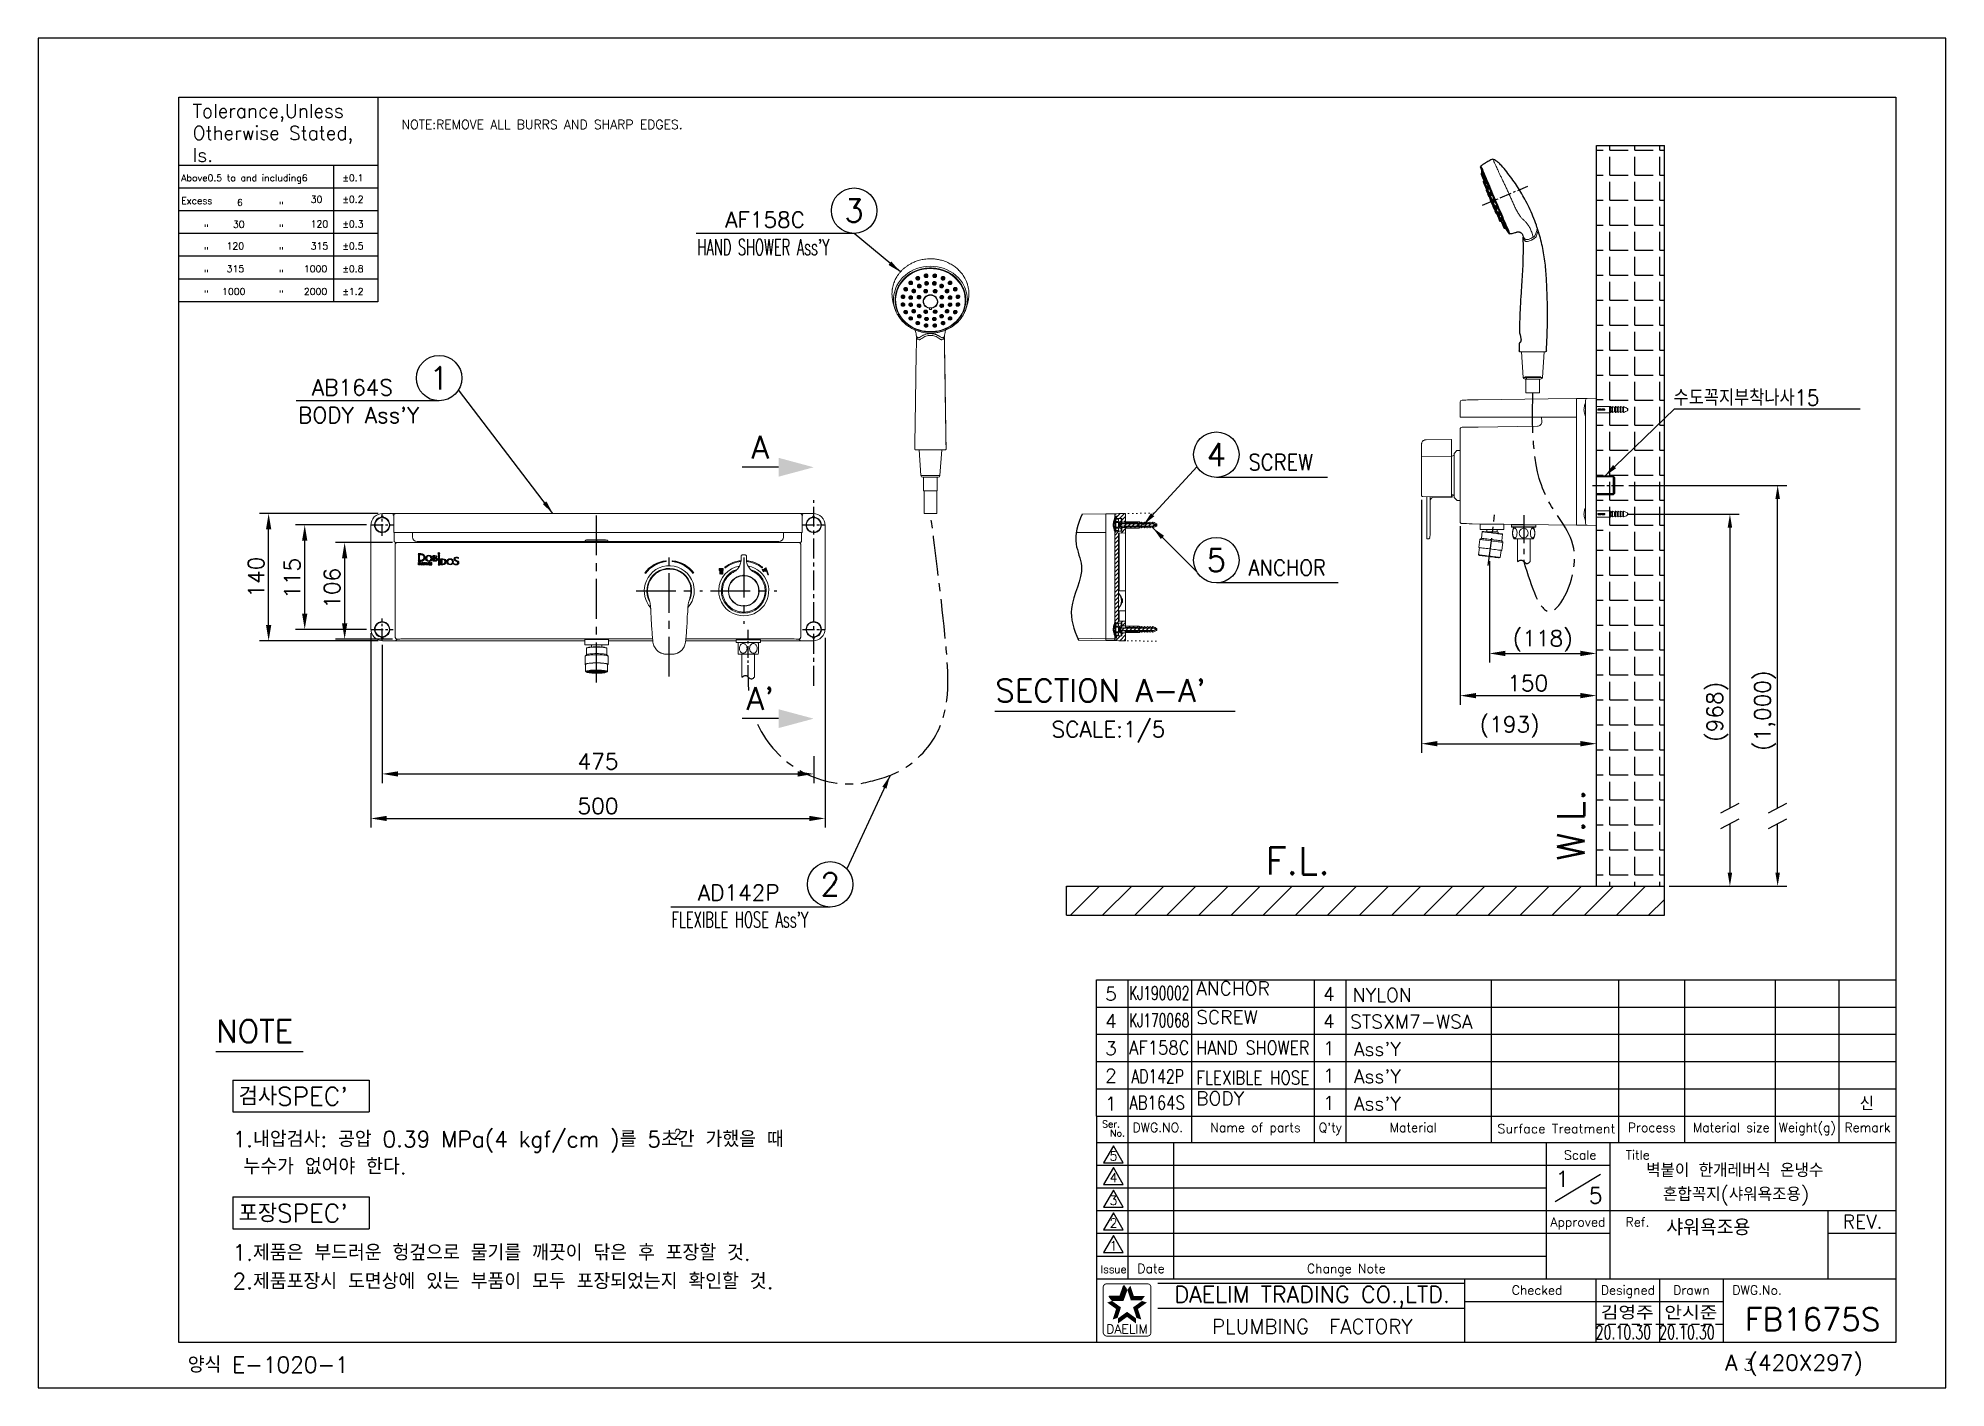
# Model space of a CAD drawing. Extents: x 1522 to 1942, y -990 to -693.
import ezdxf
from ezdxf.enums import TextEntityAlignment as Align

# ---------------------------------------------------------------- set-up
doc = ezdxf.new("R2010")
doc.units = 0
doc.header["$LTSCALE"] = 7
doc.header["$MEASUREMENT"] = 0
for name, pattern in [('CENTER', [2, 1.25, -0.25, 0.25, -0.25]), ('HIDDEN', [0.375, 0.25, -0.125]), ('PHANTOM', [2.5, 1.25, -0.25, 0.25, -0.25, 0.25, -0.25])]:
    doc.linetypes.add(name, pattern=pattern)
doc.layers.get('0').update_dxf_attribs({"color": 2, "linetype": 'CONTINUOUS'})
for name, color, linetype in [('00_COMPONENTS', 7, 'CONTINUOUS'), ('41', 7, 'CONTINUOUS'), ('CL', 1, 'CENTER'), ('D', 2, 'CONTINUOUS'), ('DWG', 7, 'CONTINUOUS'), ('HT', 3, 'CONTINUOUS'), ('TXT', 4, 'CONTINUOUS'), ('인쇄', 7, 'CONTINUOUS')]:
    doc.layers.add(name, color=color, linetype=linetype)
doc.styles.add('GHS', font='romans', dxfattribs={"bigfont": 'ghs'})
doc.styles.add('ROMANS', font='romans')
doc.dimstyles.new('STANDARD$7', dxfattribs={"dimscale": 0, "dimtxt": 3.5, "dimasz": 3, "dimexe": 2, "dimexo": 1, "dimgap": 1, "dimtad": 1, "dimdec": 4, "dimdsep": 46, "dimtxsty": 'GHS', "dimcen": 1, "dimclrd": 256, "dimclre": 256, "dimclrt": 256, "dimadec": 4, "dimazin": 2, "dimtfac": 1, "dimtdec": 4, "dimtmove": 0, "dimatfit": 0, "dimfxl": 0, "dimtolj": 1, "dimtzin": 0, "dimlwd": -1, "dimlwe": -1, "dimarcsym": 0})
pattern_1 = [(45, (1635.147, -811.1122), (-0.4490128, 0.4490128), [])]

msp = doc.modelspace()

# ---------------------------------------------------------------- texts
at = {"linetype": 'Continuous', "style": 'ROMANS'}
for s, height, p in [('Tolerance,Unless', 3, (1556.25, -710)), ('Otherwise Stated,', 3, (1556.25, -714.86)), ('Is.', 3, (1556.25, -719.72)), ('Above0.5 to and including6', 1.5, (1553.75, -724)), ('%%P0.1', 1.5, (1589.25, -724)), ('Excess ', 1.5, (1553.75, -729)), ('6', 1.5, (1566.02, -729.42)), ('"', 1.5, (1575.25, -730)), ('30', 1.5, (1582.25, -728.73)), ('%%p0.2', 1.5, (1589.25, -728.73)), ('"', 1.5, (1558.75, -735)), ('30', 1.5, (1565.13, -734.23)), ('"', 1.5, (1575.25, -735)), ('120', 1.5, (1582.25, -734.13)), ('%%p0.3', 1.5, (1589.25, -734.13)), ('"', 1.5, (1558.75, -740)), ('120', 1.5, (1563.74, -739)), ('"', 1.5, (1575.25, -740)), ('315', 1.5, (1582.25, -739)), ('%%p0.5', 1.5, (1589.25, -739)), ('315', 1.5, (1563.75, -744)), ('1000', 1.5, (1580.75, -744)), ('%%P0.8', 1.5, (1589.25, -744)), ('"', 1.5, (1558.75, -745)), ('1000', 1.5, (1562.75, -749)), ('"', 1.5, (1575.25, -745)), ('2000', 1.5, (1580.75, -749)), ('%%P1.2', 1.5, (1589.25, -749)), ('"', 1.5, (1558.75, -749.5)), ('"', 1.5, (1575.25, -749.5))]:
    msp.add_text(s, height=height, dxfattribs=at).set_placement(p)
for s, height, style, p in [('NOTE:REMOVE ALL BURRS AND SHARP EDGES.', 2, 'ROMANS', (1602.25, -712.5)), ('SCALE:1/5', 3.5, 'GHS', (1745.35, -846.33)), ('샤워욕조용', 3.5, 'GHS', (1880.7, -955.95))]:
    msp.add_text(s, height=height, dxfattribs=dict(style=style)).set_placement(p)
at = {"color": 7, "linetype": 'Continuous', "style": 'GHS'}
msp.add_text('1', height=5, dxfattribs=at).set_placement((1610.53, -767.3), align=Align.MIDDLE)
at = {"color": 7, "style": 'GHS'}
msp.add_text("SECTION A-A'", height=5, dxfattribs=at).set_placement((1732.99, -838.53))
at = {"ltscale": 0.5, "style": 'GHS'}
for s, width, p, p2 in [('KJ190002', 0.603875, (1762.44, -904.13), (1775.72, -904.13)), ('KJ170068', 0.603875, (1762.44, -910.13), (1775.72, -910.13)), ('STSXM7-WSA', 0.912127, (1811.07, -910.46), (1838.04, -910.46)), ('AF158C', 0.815761, (1762.44, -916.13), (1775.72, -916.13)), ('HAND SHOWER', 0.761648, (1777.22, -916.17), (1802.13, -916.17)), ('FLEXIBLE HOSE', 0.723723, (1777.22, -922.75), (1802.13, -922.75))]:
    msp.add_text(s, height=3, dxfattribs=dict(at, width=width)).set_placement(p, p2, align=Align.FIT)
for s, p in [('ANCHOR', (1777.22, -904)), ('SCREW', (1777.22, -910.34)), ('BODY', (1777.22, -928.18))]:
    msp.add_text(s, height=3, dxfattribs=at).set_placement(p, align=Align.BOTTOM_LEFT)
for s, p in [('4', (1805.12, -904.32)), ('NYLON', (1811.65, -904.57)), ('4', (1805.12, -910.32)), ('1', (1805.12, -916.32)), ("Ass'Y", (1811.94, -916.46)), ('1', (1805.12, -922.32)), ("Ass'Y", (1811.94, -922.46)), ('1', (1805.12, -928.32)), ("Ass'Y", (1811.94, -928.46))]:
    msp.add_text(s, height=3, dxfattribs=at).set_placement(p)
at = {"color": 0, "style": 'GHS'}
msp.add_text('NOTE', height=5, dxfattribs=at).set_placement((1561.47, -913.52))
at = {"ltscale": 0.5, "style": 'GHS'}
for s, width, p in [('AD142P', 0.75, (1762.93, -922.45)), ('AB164S', 0.8, (1762.47, -928.25))]:
    msp.add_text(s, height=3, dxfattribs=dict(at, width=width)).set_placement(p)
at = {"linetype": 'Continuous', "style": 'ROMANS'}
for s, p in [('5', (1759, -939.5)), ('4', (1759, -944.25)), ('3', (1759, -949.25)), ('2', (1759, -954.25)), ('1', (1759, -959.25))]:
    msp.add_text(s, height=2, dxfattribs=at).set_placement(p, align=Align.CENTER)
at = {"color": 2, "linetype": 'Continuous', "style": 'ROMANS'}
for s, height, p in [('Scale', 2, (1861.75, -939.25)), ('Approved', 2, (1861.25, -954)), ('Issue', 1.7, (1759, -964.25)), ('Date', 2, (1767.25, -964.25)), ('Change Note', 2, (1810.25, -964.25)), ('Checked', 2, (1852.25, -969)), ('Designed', 2, (1872.25, -969)), ('Drawn', 2, (1886.25, -969)), ('DAELIM', 2, (1761.98, -977.57))]:
    msp.add_text(s, height=height, dxfattribs=at).set_placement(p, align=Align.CENTER)
for s, p in [('Title', (1871.75, -939.25)), ('Ref.', (1871.75, -954)), ('DWG.No.', (1895.25, -969))]:
    msp.add_text(s, height=2, dxfattribs=at).set_placement(p)
at = {"color": 2, "style": 'GHS'}
for s, p in [('1', (1856.32, -945.31)), ('5', (1863.65, -948.92))]:
    msp.add_text(s, height=3.5, dxfattribs=at).set_placement(p)
at = {"style": 'GHS', "width": 1.020762}
for s, p, p2 in [('김영주', (1866.29, -974.48), (1877.93, -974.48)), ('안시준', (1880.29, -974.48), (1891.93, -974.48))]:
    msp.add_text(s, height=3, dxfattribs=at).set_placement(p, p2, align=Align.FIT)
at = {"insert": (1902.47, -840.51), "char_height": 3.5, "attachment_point": 5, "rotation": 90, "style": 'GHS'}
msp.add_mtext('(1,000)', dxfattribs=at)
at = {"layer": 'D', "ltscale": 0.5, "style": 'GHS'}
for s, height, p in [('AF158C', 3.5, (1673.53, -734.2)), ('AB164S', 3.5, (1582.52, -771.1)), ("BODY Ass'Y", 3.5, (1579.46, -777.2)), ('F.L.', 6, (1792.47, -876.51)), ('AD142P', 3.5, (1667.5, -882.3))]:
    msp.add_text(s, height=height, dxfattribs=at).set_placement(p)
for s, width, p in [("HAND SHOWER Ass'Y", 0.6, (1667.38, -740.25)), ('수도꼭지부착나사15', 0.9, (1882.3, -773.37)), ('SCREW', 0.9, (1788.73, -787.56)), ('ANCHOR', 0.9, (1788.73, -810.77)), ("FLEXIBLE HOSE Ass'Y", 0.6, (1661.71, -888.23))]:
    msp.add_text(s, height=3.5, dxfattribs=dict(at, width=width)).set_placement(p)
msp.add_text('W.L.', height=6, rotation=90, dxfattribs=at).set_placement((1862.71, -873.48))
at = {"layer": 'D', "style": 'GHS'}
for s, height, p in [('5', 3, (1757.16, -904.3)), ('4', 3, (1757.16, -910.3)), ('3', 3, (1757.16, -916.3)), ('2', 3, (1757.16, -922.3)), ('1', 3, (1757.16, -928.46)), ('신', 3, (1923.26, -928.46)), ('1.내압검사: 공압 0.39 MPa(4 kgf/cm )를 5초간 가했을 때', 3.5, (1565.06, -936.53)), ('2', 2, (1662.21, -934.62)), (' 누수가 없어야 한다. ', 3.5, (1565.06, -942.52)), ('REV.', 3, (1919.56, -954.42)), ('1.제품은 부드러운 헝겊으로 물기를 깨끗이 닦은 후 포장할 것.', 3.5, (1565.05, -961.49)), ('2.제품포장시 도면상에 있는 부품이 모두 포장되었는지 확인할 것.', 3.5, (1565.05, -967.79))]:
    msp.add_text(s, height=height, dxfattribs=at).set_placement(p)
at = {"layer": 'D', "linetype": 'Continuous', "style": 'ROMANS'}
for s, p in [('Ser.', (1756.5, -932.21)), ('No.', (1758.25, -934.21))]:
    msp.add_text(s, height=1.5, dxfattribs=at).set_placement(p)
for s, p in [('DWG.NO.', (1768.75, -933.21)), ('Name of parts', (1790.25, -933.21)), ("Q'ty", (1806.75, -933.21)), ('Process', (1877.5, -933.21)), ('Material size', (1895, -933.21)), ('Weight(g)', (1911.75, -933.21)), ('Remark', (1925, -933.21))]:
    msp.add_text(s, height=2, dxfattribs=at).set_placement(p, align=Align.CENTER)
at = {"layer": 'D', "style": 'ROMANS'}
msp.add_text('Material', height=2, dxfattribs=at).set_placement((1825, -933.21), align=Align.CENTER)
at = {"layer": 'D', "style": 'ROMANS', "width": 0.925424}
msp.add_text('Surface Treatment', height=2, dxfattribs=at).set_placement((1843.5, -933.46), (1869.5, -933.46), align=Align.FIT)
at = {"layer": 'D', "style": 'GHS', "width": 0.68}
for p in [(1865.13, -978.78), (1879.13, -978.78)]:
    msp.add_text('20.10.30', height=3, dxfattribs=at).set_placement(p)
at = {"layer": 'D', "char_height": 3.5, "attachment_point": 5, "rotation": 90, "style": 'GHS'}
for s, insert in [('\\A1;140', (1570.24, -811.11)), ('\\A1;115', (1578.19, -811.38)), ('\\A1;106', (1586.97, -813.55)), ('\\A1;(968)', (1891.96, -840.74))]:
    msp.add_mtext(s, dxfattribs=dict(at, insert=insert))
at = {"layer": 'D', "char_height": 3.5, "attachment_point": 5, "style": 'GHS'}
for s, insert in [('\\A1;(118)', (1853.51, -825.15)), ('\\A1;150', (1850.2, -834.43)), ('\\A1;(193)', (1846.22, -844.09)), ('\\A1;475', (1645.5, -851.66)), ('\\A1;500', (1645.5, -861.46))]:
    msp.add_mtext(s, dxfattribs=dict(at, insert=insert))
at = {"layer": 'DWG', "ltscale": 0.5, "style": 'GHS'}
for s, p in [('3', (1701.89, -730.46)), ('4', (1781.64, -784.15)), ('5', (1781.64, -807.36)), ('2', (1696.62, -878.71))]:
    msp.add_text(s, height=5, dxfattribs=at).set_placement(p, align=Align.MIDDLE)
at = {"layer": 'DWG', "style": 'GHS'}
for s, p in [('A', (1681.24, -782.52)), ("A'", (1681.24, -837.84))]:
    msp.add_text(s, height=5, dxfattribs=at).set_placement(p, align=Align.MIDDLE)
for s, height, p in [("검사SPEC'", 4, (1566.39, -927.37)), ("포장SPEC'", 4, (1566.39, -953.08)), ('양식 E-1020-1', 3.5, (1555.18, -986.18)), ('A (420X297)', 3.5, (1893.69, -985.71))]:
    msp.add_text(s, height=height, dxfattribs=at).set_placement(p)
at = {"layer": 'DWG', "color": 0, "linetype": 'Continuous', "style": 'ROMANS'}
msp.add_text('PLUMBING  FACTORY', height=3.2, dxfattribs=at).set_placement((1802.75, -976), align=Align.MIDDLE)
at = {"layer": 'DWG', "style": 'GHS'}
msp.add_text('3', height=2.5, dxfattribs=at).set_placement((1898.74, -985.71), align=Align.CENTER)
at = {"layer": 'TXT', "ltscale": 0.5, "style": 'GHS'}
for s, p in [('벽붙이 한개레버식 온냉수', (1876.25, -943.13)), ('혼합꼭지(샤워욕조용)', (1879.97, -948.41))]:
    msp.add_text(s, height=3, dxfattribs=at).set_placement(p)
at = {"layer": 'TXT', "linetype": 'Continuous', "style": 'ROMANS'}
msp.add_text('DAELIM TRADING CO.,LTD.', height=3.6, dxfattribs=at).set_placement((1802.75, -969.5), align=Align.MIDDLE)
at = {"layer": 'TXT', "style": 'GHS'}
msp.add_text('FB1675S', height=5, dxfattribs=at).set_placement((1912.93, -974.41), align=Align.MIDDLE)

# ---------------------------------------------------------------- blocks, each defined once
blk = doc.blocks.new('BORDER')
for p, q in [((1, 1), (0, 1)), ((0, 1), (0, 0)), ((1, 0), (1, 1)), ((0, 0), (1, 0))]:
    blk.add_line(p, q)

# ---------------------------------------------------------------- hatches: boundary and pattern name
at = {"linetype": 'Continuous', "lineweight": 0}
h = msp.add_hatch(dxfattribs=at)
h.set_pattern_fill('ANSI31', color=2, scale=0.2, style=0)
h.set_pattern_definition(pattern_1)
edge = h.paths.add_edge_path(flags=0)
edge.add_line((1760.87, -798.22), (1760.87, -799.01))
edge.add_line((1760.87, -799.01), (1761.67, -799.02))
edge.add_line((1761.67, -799.02), (1761.67, -797.11))
edge.add_ellipse((1768.85, -799.61), major_axis=(-186.22, -2.6), ratio=0.013961, start_angle=272.1984, end_angle=272.8162)
edge.add_spline(control_points=[(1759.67, -797.14), (1759.62, -797.14), (1759.57, -797.15), (1759.53, -797.17), (1759.49, -797.18), (1759.45, -797.21), (1759.42, -797.24), (1759.38, -797.26), (1759.35, -797.3), (1759.33, -797.34), (1759.32, -797.36), (1759.31, -797.38), (1759.3, -797.4), (1759.3, -797.4), (1759.29, -797.41), (1759.29, -797.41), (1759.29, -797.42), (1759.29, -797.42), (1759.29, -797.43), (1759.29, -797.43), (1759.28, -797.44), (1759.28, -797.45), (1759.28, -797.45), (1759.28, -797.45), (1759.28, -797.45), (1759.28, -797.46), (1759.28, -797.46), (1759.28, -797.47), (1759.28, -797.47), (1759.28, -797.48), (1759.28, -797.49), (1759.27, -797.49), (1759.27, -797.49), (1759.27, -797.49), (1759.27, -797.5), (1759.27, -797.51), (1759.27, -797.51), (1759.27, -797.51), (1759.27, -797.52), (1759.27, -797.52), (1759.27, -797.52), (1759.27, -797.52), (1759.27, -797.53), (1759.27, -797.53), (1759.27, -797.54), (1759.27, -797.54)], knot_values=[0, 0, 0, 0, 0.00068, 0.00068, 0.00068, 0.001352, 0.001352, 0.001352, 0.002024, 0.002024, 0.002024, 0.002353, 0.002353, 0.002353, 0.002435, 0.002435, 0.002435, 0.002517, 0.002517, 0.002517, 0.002599, 0.002599, 0.002599, 0.00264, 0.00264, 0.00264, 0.002721, 0.002721, 0.002721, 0.002803, 0.002803, 0.002803, 0.002844, 0.002844, 0.002844, 0.002926, 0.002926, 0.002926, 0.002967, 0.002967, 0.002967, 0.003008, 0.003008, 0.003008, 0.00309, 0.00309, 0.00309, 0.00309], weights=[1, 1, 1, 1, 1, 1, 1, 1, 1, 1, 1, 1, 1, 1, 1, 1, 1, 1, 1, 1, 1, 1, 1, 1, 1, 1, 1, 1, 1, 1, 1, 1, 1, 1, 1, 1, 1, 1, 1, 1, 1, 1, 1, 1, 1, 1], degree=3, periodic=0)
edge.add_line((1759.27, -797.54), (1759.27, -797.61))
edge.add_arc((1759.37, -797.61), 0.1, 180, 269.2)
edge.add_line((1759.37, -797.71), (1759.67, -797.72))
edge.add_line((1759.67, -797.72), (1759.67, -798.2))
edge.add_line((1759.67, -798.2), (1760.87, -798.22))
h = msp.add_hatch(dxfattribs=at)
h.set_pattern_fill('ANSI31', color=2, scale=0.2, style=0)
h.set_pattern_definition(pattern_1)
edge = h.paths.add_edge_path(flags=0)
edge.add_line((1759.53, -801.02), (1759.53, -801.22))
edge.add_line((1759.53, -801.22), (1759.37, -801.22))
edge.add_arc((1759.37, -801.32), 0.1, 90.8, 180)
edge.add_line((1759.27, -801.32), (1759.27, -820.9))
edge.add_arc((1759.37, -820.9), 0.1, 180, 269.2)
edge.add_line((1759.37, -821), (1759.53, -821.01))
edge.add_line((1759.53, -821.01), (1759.53, -821.2))
edge.add_line((1759.53, -821.2), (1760.87, -821.22))
edge.add_line((1760.87, -821.22), (1760.87, -821.83))
edge.add_line((1760.87, -821.83), (1761.67, -821.84))
edge.add_line((1761.67, -821.84), (1761.67, -820.83))
edge.add_line((1761.67, -820.83), (1760.27, -820.81))
edge.add_arc((1760.27, -820.61), 0.2, 180, 269.2, ccw=False)
edge.add_line((1760.07, -820.61), (1760.07, -801.61))
edge.add_arc((1760.27, -801.61), 0.2, 90.8, 180, ccw=False)
edge.add_line((1760.27, -801.41), (1761.67, -801.39))
edge.add_line((1761.67, -801.39), (1761.67, -800.2))
edge.add_line((1761.67, -800.2), (1760.87, -800.21))
edge.add_line((1760.87, -800.21), (1760.87, -801))
edge.add_line((1760.87, -801), (1759.53, -801.02))
h = msp.add_hatch(dxfattribs=at)
h.set_pattern_fill('ANSI31', color=2, scale=0.2, style=0)
h.set_pattern_definition(pattern_1)
edge = h.paths.add_edge_path(flags=0)
edge.add_arc((1759.43, -798.11), 0.1, 91, 177.298)
edge.add_arc((1791.17, -799.61), 31.88, 177.298, 182.702)
edge.add_arc((1759.43, -801.11), 0.1, 182.702, 269)
edge.add_line((1759.42, -801.21), (1759.51, -801.21))
edge.add_arc((1759.51, -801.19), 0.02, 269, 360)
edge.add_line((1759.53, -801.19), (1759.53, -798.03))
edge.add_arc((1759.51, -798.03), 0.02, 0, 91)
edge.add_line((1759.51, -798.01), (1759.42, -798.01))
h = msp.add_hatch(dxfattribs=at)
h.set_pattern_fill('ANSI31', color=2, scale=0.2, style=0)
h.set_pattern_definition(pattern_1)
edge = h.paths.add_edge_path(flags=0)
edge.add_line((1761.29, -799.21), (1761.25, -799.36))
edge.add_line((1761.25, -799.36), (1761.19, -799.36))
edge.add_line((1761.19, -799.36), (1761.19, -799.31))
edge.add_line((1761.19, -799.31), (1760.69, -799.31))
edge.add_line((1760.69, -799.31), (1760.69, -799.06))
edge.add_line((1760.69, -799.06), (1760.87, -799.06))
edge.add_line((1760.87, -799.06), (1760.87, -798.47))
edge.add_arc((1760.81, -798.47), 0.06, 0, 90)
edge.add_line((1760.81, -798.41), (1760.75, -798.41))
edge.add_line((1760.75, -798.41), (1760.69, -798.47))
edge.add_line((1760.69, -798.47), (1760.69, -798.91))
edge.add_arc((1760.63, -798.91), 0.06, 0, 94.3779)
edge.add_spline(control_points=[(1760.63, -798.85), (1760.4, -798.87), (1760.29, -798.98), (1760.23, -799.18)], knot_values=[0.055884, 0.055884, 0.055884, 0.055884, 0.659342, 0.659342, 0.659342, 0.659342], weights=[1, 1, 1, 1], degree=3, periodic=0)
edge.add_line((1760.23, -799.18), (1760.61, -799.18))
edge.add_line((1760.61, -799.18), (1760.61, -800.04))
edge.add_line((1760.61, -800.04), (1760.23, -800.04))
edge.add_spline(control_points=[(1760.23, -800.04), (1760.29, -800.24), (1760.4, -800.35), (1760.63, -800.37)], knot_values=[0.340658, 0.340658, 0.340658, 0.340658, 0.944116, 0.944116, 0.944116, 0.944116], weights=[1, 1, 1, 1], degree=3, periodic=0)
edge.add_arc((1760.63, -800.31), 0.06, 265.6221, 360)
edge.add_line((1760.69, -800.31), (1760.69, -800.75))
edge.add_line((1760.69, -800.75), (1760.75, -800.81))
edge.add_line((1760.75, -800.81), (1760.81, -800.81))
edge.add_arc((1760.81, -800.75), 0.06, 270, 360)
edge.add_line((1760.87, -800.75), (1760.87, -800.16))
edge.add_line((1760.87, -800.16), (1760.69, -800.16))
edge.add_line((1760.69, -800.16), (1760.69, -799.91))
edge.add_line((1760.69, -799.91), (1761.19, -799.91))
edge.add_line((1761.19, -799.91), (1761.19, -799.86))
edge.add_line((1761.19, -799.86), (1761.4, -799.86))
edge.add_line((1761.4, -799.86), (1761.44, -800.01))
edge.add_line((1761.44, -800.01), (1761.48, -799.86))
edge.add_line((1761.48, -799.86), (1761.7, -799.86))
edge.add_line((1761.7, -799.86), (1761.74, -800.01))
edge.add_line((1761.74, -800.01), (1761.78, -799.86))
edge.add_line((1761.78, -799.86), (1762, -799.86))
edge.add_line((1762, -799.86), (1762.04, -800.01))
edge.add_line((1762.04, -800.01), (1762.08, -799.86))
edge.add_line((1762.08, -799.86), (1762.3, -799.86))
edge.add_line((1762.3, -799.86), (1762.34, -800.01))
edge.add_line((1762.34, -800.01), (1762.38, -799.86))
edge.add_line((1762.38, -799.86), (1762.6, -799.86))
edge.add_line((1762.6, -799.86), (1762.64, -800.01))
edge.add_line((1762.64, -800.01), (1762.68, -799.86))
edge.add_line((1762.68, -799.86), (1762.9, -799.86))
edge.add_line((1762.9, -799.86), (1762.94, -800.01))
edge.add_line((1762.94, -800.01), (1762.98, -799.86))
edge.add_line((1762.98, -799.86), (1763.2, -799.86))
edge.add_line((1763.2, -799.86), (1763.24, -800.01))
edge.add_line((1763.24, -800.01), (1763.28, -799.86))
edge.add_line((1763.28, -799.86), (1763.5, -799.86))
edge.add_line((1763.5, -799.86), (1763.54, -800.01))
edge.add_line((1763.54, -800.01), (1763.58, -799.86))
edge.add_line((1763.58, -799.86), (1763.8, -799.86))
edge.add_line((1763.8, -799.86), (1763.84, -800.01))
edge.add_line((1763.84, -800.01), (1763.88, -799.86))
edge.add_line((1763.88, -799.86), (1764.1, -799.86))
edge.add_line((1764.1, -799.86), (1764.14, -800.01))
edge.add_line((1764.14, -800.01), (1764.18, -799.86))
edge.add_line((1764.18, -799.86), (1764.4, -799.86))
edge.add_line((1764.4, -799.86), (1764.44, -800.01))
edge.add_line((1764.44, -800.01), (1764.48, -799.86))
edge.add_line((1764.48, -799.86), (1764.7, -799.86))
edge.add_line((1764.7, -799.86), (1764.74, -800.01))
edge.add_line((1764.74, -800.01), (1764.78, -799.86))
edge.add_line((1764.78, -799.86), (1765, -799.86))
edge.add_line((1765, -799.86), (1765.04, -800.01))
edge.add_line((1765.04, -800.01), (1765.08, -799.86))
edge.add_line((1765.08, -799.86), (1765.3, -799.86))
edge.add_line((1765.3, -799.86), (1765.34, -800.01))
edge.add_line((1765.34, -800.01), (1765.38, -799.86))
edge.add_line((1765.38, -799.86), (1765.6, -799.86))
edge.add_line((1765.6, -799.86), (1765.64, -800.01))
edge.add_line((1765.64, -800.01), (1765.68, -799.86))
edge.add_line((1765.68, -799.86), (1765.9, -799.86))
edge.add_line((1765.9, -799.86), (1765.94, -800.01))
edge.add_line((1765.94, -800.01), (1765.98, -799.86))
edge.add_line((1765.98, -799.86), (1766.2, -799.86))
edge.add_line((1766.2, -799.86), (1766.24, -800.01))
edge.add_line((1766.24, -800.01), (1766.28, -799.86))
edge.add_line((1766.28, -799.86), (1766.5, -799.86))
edge.add_line((1766.5, -799.86), (1766.54, -800.01))
edge.add_line((1766.54, -800.01), (1766.58, -799.86))
edge.add_line((1766.58, -799.86), (1766.8, -799.86))
edge.add_line((1766.8, -799.86), (1766.84, -800.01))
edge.add_line((1766.84, -800.01), (1766.88, -799.86))
edge.add_line((1766.88, -799.86), (1767.1, -799.86))
edge.add_line((1767.1, -799.86), (1767.14, -800.01))
edge.add_line((1767.14, -800.01), (1767.18, -799.86))
edge.add_line((1767.18, -799.86), (1767.4, -799.86))
edge.add_line((1767.4, -799.86), (1767.44, -800.01))
edge.add_line((1767.44, -800.01), (1767.48, -799.86))
edge.add_line((1767.48, -799.86), (1767.7, -799.86))
edge.add_line((1767.7, -799.86), (1767.74, -800.01))
edge.add_line((1767.74, -800.01), (1767.78, -799.86))
edge.add_line((1767.78, -799.86), (1767.86, -799.86))
edge.add_line((1767.86, -799.86), (1767.92, -799.83))
edge.add_line((1767.92, -799.83), (1767.94, -799.9))
edge.add_line((1767.94, -799.9), (1767.97, -799.8))
edge.add_line((1767.97, -799.8), (1768.29, -799.61))
edge.add_line((1768.29, -799.61), (1767.87, -799.37))
edge.add_line((1767.87, -799.37), (1767.84, -799.27))
edge.add_line((1767.84, -799.27), (1767.82, -799.36))
edge.add_line((1767.82, -799.36), (1767.63, -799.36))
edge.add_line((1767.63, -799.36), (1767.59, -799.21))
edge.add_line((1767.59, -799.21), (1767.55, -799.36))
edge.add_line((1767.55, -799.36), (1767.33, -799.36))
edge.add_line((1767.33, -799.36), (1767.29, -799.21))
edge.add_line((1767.29, -799.21), (1767.25, -799.36))
edge.add_line((1767.25, -799.36), (1767.03, -799.36))
edge.add_line((1767.03, -799.36), (1766.99, -799.21))
edge.add_line((1766.99, -799.21), (1766.95, -799.36))
edge.add_line((1766.95, -799.36), (1766.73, -799.36))
edge.add_line((1766.73, -799.36), (1766.69, -799.21))
edge.add_line((1766.69, -799.21), (1766.65, -799.36))
edge.add_line((1766.65, -799.36), (1766.43, -799.36))
edge.add_line((1766.43, -799.36), (1766.39, -799.21))
edge.add_line((1766.39, -799.21), (1766.35, -799.36))
edge.add_line((1766.35, -799.36), (1766.13, -799.36))
edge.add_line((1766.13, -799.36), (1766.09, -799.21))
edge.add_line((1766.09, -799.21), (1766.05, -799.36))
edge.add_line((1766.05, -799.36), (1765.83, -799.36))
edge.add_line((1765.83, -799.36), (1765.79, -799.21))
edge.add_line((1765.79, -799.21), (1765.75, -799.36))
edge.add_line((1765.75, -799.36), (1765.53, -799.36))
edge.add_line((1765.53, -799.36), (1765.49, -799.21))
edge.add_line((1765.49, -799.21), (1765.45, -799.36))
edge.add_line((1765.45, -799.36), (1765.23, -799.36))
edge.add_line((1765.23, -799.36), (1765.19, -799.21))
edge.add_line((1765.19, -799.21), (1765.15, -799.36))
edge.add_line((1765.15, -799.36), (1764.93, -799.36))
edge.add_line((1764.93, -799.36), (1764.89, -799.21))
edge.add_line((1764.89, -799.21), (1764.85, -799.36))
edge.add_line((1764.85, -799.36), (1764.63, -799.36))
edge.add_line((1764.63, -799.36), (1764.59, -799.21))
edge.add_line((1764.59, -799.21), (1764.55, -799.36))
edge.add_line((1764.55, -799.36), (1764.33, -799.36))
edge.add_line((1764.33, -799.36), (1764.29, -799.21))
edge.add_line((1764.29, -799.21), (1764.25, -799.36))
edge.add_line((1764.25, -799.36), (1764.03, -799.36))
edge.add_line((1764.03, -799.36), (1763.99, -799.21))
edge.add_line((1763.99, -799.21), (1763.95, -799.36))
edge.add_line((1763.95, -799.36), (1763.73, -799.36))
edge.add_line((1763.73, -799.36), (1763.69, -799.21))
edge.add_line((1763.69, -799.21), (1763.65, -799.36))
edge.add_line((1763.65, -799.36), (1763.43, -799.36))
edge.add_line((1763.43, -799.36), (1763.39, -799.21))
edge.add_line((1763.39, -799.21), (1763.35, -799.36))
edge.add_line((1763.35, -799.36), (1763.13, -799.36))
edge.add_line((1763.13, -799.36), (1763.09, -799.21))
edge.add_line((1763.09, -799.21), (1763.05, -799.36))
edge.add_line((1763.05, -799.36), (1762.83, -799.36))
edge.add_line((1762.83, -799.36), (1762.79, -799.21))
edge.add_line((1762.79, -799.21), (1762.75, -799.36))
edge.add_line((1762.75, -799.36), (1762.53, -799.36))
edge.add_line((1762.53, -799.36), (1762.49, -799.21))
edge.add_line((1762.49, -799.21), (1762.45, -799.36))
edge.add_line((1762.45, -799.36), (1762.23, -799.36))
edge.add_line((1762.23, -799.36), (1762.19, -799.21))
edge.add_line((1762.19, -799.21), (1762.15, -799.36))
edge.add_line((1762.15, -799.36), (1761.93, -799.36))
edge.add_line((1761.93, -799.36), (1761.89, -799.21))
edge.add_line((1761.89, -799.21), (1761.85, -799.36))
edge.add_line((1761.85, -799.36), (1761.63, -799.36))
edge.add_line((1761.63, -799.36), (1761.59, -799.21))
edge.add_line((1761.59, -799.21), (1761.55, -799.36))
edge.add_line((1761.55, -799.36), (1761.33, -799.36))
edge.add_line((1761.33, -799.36), (1761.29, -799.21))
h = msp.add_hatch(dxfattribs=at)
h.set_pattern_fill('ANSI31', color=2, scale=0.2, style=0)
h.set_pattern_definition(pattern_1)
h.paths.add_polyline_path([(1761.67, -800.31), (1764.67, -800.31), (1764.67, -798.91), (1761.67, -798.91), (1761.67, -799.15), (1764.32, -799.18), (1764.57, -799.61), (1764.32, -800.05), (1761.67, -800.07)], flags=0)
h = msp.add_hatch(dxfattribs=at)
h.set_pattern_fill('ANSI31', color=2, scale=0.2, style=0)
h.set_pattern_definition(pattern_1)
edge = h.paths.add_edge_path(flags=0)
edge.add_arc((1759.43, -821.11), 0.1, 91, 177.298)
edge.add_arc((1791.17, -822.61), 31.88, 177.298, 182.702)
edge.add_arc((1759.43, -824.11), 0.1, 182.702, 269)
edge.add_line((1759.42, -824.21), (1759.51, -824.21))
edge.add_arc((1759.51, -824.19), 0.02, 269, 360)
edge.add_line((1759.53, -824.19), (1759.53, -821.03))
edge.add_arc((1759.51, -821.03), 0.02, 0, 91)
edge.add_line((1759.51, -821.01), (1759.42, -821.01))
h = msp.add_hatch(dxfattribs=at)
h.set_pattern_fill('ANSI31', color=2, scale=0.2, style=0)
h.set_pattern_definition(pattern_1)
edge = h.paths.add_edge_path(flags=0)
edge.add_line((1761.29, -822.21), (1761.25, -822.36))
edge.add_line((1761.25, -822.36), (1761.19, -822.36))
edge.add_line((1761.19, -822.36), (1761.19, -822.31))
edge.add_line((1761.19, -822.31), (1760.69, -822.31))
edge.add_line((1760.69, -822.31), (1760.69, -822.06))
edge.add_line((1760.69, -822.06), (1760.87, -822.06))
edge.add_line((1760.87, -822.06), (1760.87, -821.47))
edge.add_arc((1760.81, -821.47), 0.06, 0, 90)
edge.add_line((1760.81, -821.41), (1760.75, -821.41))
edge.add_line((1760.75, -821.41), (1760.69, -821.47))
edge.add_line((1760.69, -821.47), (1760.69, -821.91))
edge.add_arc((1760.63, -821.91), 0.06, 0, 94.3779)
edge.add_spline(control_points=[(1760.63, -821.85), (1760.4, -821.87), (1760.29, -821.98), (1760.23, -822.18)], knot_values=[0.055884, 0.055884, 0.055884, 0.055884, 0.659342, 0.659342, 0.659342, 0.659342], weights=[1, 1, 1, 1], degree=3, periodic=0)
edge.add_line((1760.23, -822.18), (1760.61, -822.18))
edge.add_line((1760.61, -822.18), (1760.61, -823.04))
edge.add_line((1760.61, -823.04), (1760.23, -823.04))
edge.add_spline(control_points=[(1760.23, -823.04), (1760.29, -823.24), (1760.4, -823.35), (1760.63, -823.37)], knot_values=[0.340658, 0.340658, 0.340658, 0.340658, 0.944116, 0.944116, 0.944116, 0.944116], weights=[1, 1, 1, 1], degree=3, periodic=0)
edge.add_arc((1760.63, -823.31), 0.06, 265.6221, 360)
edge.add_line((1760.69, -823.31), (1760.69, -823.75))
edge.add_line((1760.69, -823.75), (1760.75, -823.81))
edge.add_line((1760.75, -823.81), (1760.81, -823.81))
edge.add_arc((1760.81, -823.75), 0.06, 270, 360)
edge.add_line((1760.87, -823.75), (1760.87, -823.16))
edge.add_line((1760.87, -823.16), (1760.69, -823.16))
edge.add_line((1760.69, -823.16), (1760.69, -822.91))
edge.add_line((1760.69, -822.91), (1761.19, -822.91))
edge.add_line((1761.19, -822.91), (1761.19, -822.86))
edge.add_line((1761.19, -822.86), (1761.4, -822.86))
edge.add_line((1761.4, -822.86), (1761.44, -823.01))
edge.add_line((1761.44, -823.01), (1761.48, -822.86))
edge.add_line((1761.48, -822.86), (1761.7, -822.86))
edge.add_line((1761.7, -822.86), (1761.74, -823.01))
edge.add_line((1761.74, -823.01), (1761.78, -822.86))
edge.add_line((1761.78, -822.86), (1762, -822.86))
edge.add_line((1762, -822.86), (1762.04, -823.01))
edge.add_line((1762.04, -823.01), (1762.08, -822.86))
edge.add_line((1762.08, -822.86), (1762.3, -822.86))
edge.add_line((1762.3, -822.86), (1762.34, -823.01))
edge.add_line((1762.34, -823.01), (1762.38, -822.86))
edge.add_line((1762.38, -822.86), (1762.6, -822.86))
edge.add_line((1762.6, -822.86), (1762.64, -823.01))
edge.add_line((1762.64, -823.01), (1762.68, -822.86))
edge.add_line((1762.68, -822.86), (1762.9, -822.86))
edge.add_line((1762.9, -822.86), (1762.94, -823.01))
edge.add_line((1762.94, -823.01), (1762.98, -822.86))
edge.add_line((1762.98, -822.86), (1763.2, -822.86))
edge.add_line((1763.2, -822.86), (1763.24, -823.01))
edge.add_line((1763.24, -823.01), (1763.28, -822.86))
edge.add_line((1763.28, -822.86), (1763.5, -822.86))
edge.add_line((1763.5, -822.86), (1763.54, -823.01))
edge.add_line((1763.54, -823.01), (1763.58, -822.86))
edge.add_line((1763.58, -822.86), (1763.8, -822.86))
edge.add_line((1763.8, -822.86), (1763.84, -823.01))
edge.add_line((1763.84, -823.01), (1763.88, -822.86))
edge.add_line((1763.88, -822.86), (1764.1, -822.86))
edge.add_line((1764.1, -822.86), (1764.14, -823.01))
edge.add_line((1764.14, -823.01), (1764.18, -822.86))
edge.add_line((1764.18, -822.86), (1764.4, -822.86))
edge.add_line((1764.4, -822.86), (1764.44, -823.01))
edge.add_line((1764.44, -823.01), (1764.48, -822.86))
edge.add_line((1764.48, -822.86), (1764.7, -822.86))
edge.add_line((1764.7, -822.86), (1764.74, -823.01))
edge.add_line((1764.74, -823.01), (1764.78, -822.86))
edge.add_line((1764.78, -822.86), (1765, -822.86))
edge.add_line((1765, -822.86), (1765.04, -823.01))
edge.add_line((1765.04, -823.01), (1765.08, -822.86))
edge.add_line((1765.08, -822.86), (1765.3, -822.86))
edge.add_line((1765.3, -822.86), (1765.34, -823.01))
edge.add_line((1765.34, -823.01), (1765.38, -822.86))
edge.add_line((1765.38, -822.86), (1765.6, -822.86))
edge.add_line((1765.6, -822.86), (1765.64, -823.01))
edge.add_line((1765.64, -823.01), (1765.68, -822.86))
edge.add_line((1765.68, -822.86), (1765.9, -822.86))
edge.add_line((1765.9, -822.86), (1765.94, -823.01))
edge.add_line((1765.94, -823.01), (1765.98, -822.86))
edge.add_line((1765.98, -822.86), (1766.2, -822.86))
edge.add_line((1766.2, -822.86), (1766.24, -823.01))
edge.add_line((1766.24, -823.01), (1766.28, -822.86))
edge.add_line((1766.28, -822.86), (1766.5, -822.86))
edge.add_line((1766.5, -822.86), (1766.54, -823.01))
edge.add_line((1766.54, -823.01), (1766.58, -822.86))
edge.add_line((1766.58, -822.86), (1766.8, -822.86))
edge.add_line((1766.8, -822.86), (1766.84, -823.01))
edge.add_line((1766.84, -823.01), (1766.88, -822.86))
edge.add_line((1766.88, -822.86), (1767.1, -822.86))
edge.add_line((1767.1, -822.86), (1767.14, -823.01))
edge.add_line((1767.14, -823.01), (1767.18, -822.86))
edge.add_line((1767.18, -822.86), (1767.4, -822.86))
edge.add_line((1767.4, -822.86), (1767.44, -823.01))
edge.add_line((1767.44, -823.01), (1767.48, -822.86))
edge.add_line((1767.48, -822.86), (1767.7, -822.86))
edge.add_line((1767.7, -822.86), (1767.74, -823.01))
edge.add_line((1767.74, -823.01), (1767.78, -822.86))
edge.add_line((1767.78, -822.86), (1767.86, -822.86))
edge.add_line((1767.86, -822.86), (1767.92, -822.83))
edge.add_line((1767.92, -822.83), (1767.94, -822.9))
edge.add_line((1767.94, -822.9), (1767.97, -822.8))
edge.add_line((1767.97, -822.8), (1768.29, -822.61))
edge.add_line((1768.29, -822.61), (1767.87, -822.37))
edge.add_line((1767.87, -822.37), (1767.84, -822.27))
edge.add_line((1767.84, -822.27), (1767.82, -822.36))
edge.add_line((1767.82, -822.36), (1767.63, -822.36))
edge.add_line((1767.63, -822.36), (1767.59, -822.21))
edge.add_line((1767.59, -822.21), (1767.55, -822.36))
edge.add_line((1767.55, -822.36), (1767.33, -822.36))
edge.add_line((1767.33, -822.36), (1767.29, -822.21))
edge.add_line((1767.29, -822.21), (1767.25, -822.36))
edge.add_line((1767.25, -822.36), (1767.03, -822.36))
edge.add_line((1767.03, -822.36), (1766.99, -822.21))
edge.add_line((1766.99, -822.21), (1766.95, -822.36))
edge.add_line((1766.95, -822.36), (1766.73, -822.36))
edge.add_line((1766.73, -822.36), (1766.69, -822.21))
edge.add_line((1766.69, -822.21), (1766.65, -822.36))
edge.add_line((1766.65, -822.36), (1766.43, -822.36))
edge.add_line((1766.43, -822.36), (1766.39, -822.21))
edge.add_line((1766.39, -822.21), (1766.35, -822.36))
edge.add_line((1766.35, -822.36), (1766.13, -822.36))
edge.add_line((1766.13, -822.36), (1766.09, -822.21))
edge.add_line((1766.09, -822.21), (1766.05, -822.36))
edge.add_line((1766.05, -822.36), (1765.83, -822.36))
edge.add_line((1765.83, -822.36), (1765.79, -822.21))
edge.add_line((1765.79, -822.21), (1765.75, -822.36))
edge.add_line((1765.75, -822.36), (1765.53, -822.36))
edge.add_line((1765.53, -822.36), (1765.49, -822.21))
edge.add_line((1765.49, -822.21), (1765.45, -822.36))
edge.add_line((1765.45, -822.36), (1765.23, -822.36))
edge.add_line((1765.23, -822.36), (1765.19, -822.21))
edge.add_line((1765.19, -822.21), (1765.15, -822.36))
edge.add_line((1765.15, -822.36), (1764.93, -822.36))
edge.add_line((1764.93, -822.36), (1764.89, -822.21))
edge.add_line((1764.89, -822.21), (1764.85, -822.36))
edge.add_line((1764.85, -822.36), (1764.63, -822.36))
edge.add_line((1764.63, -822.36), (1764.59, -822.21))
edge.add_line((1764.59, -822.21), (1764.55, -822.36))
edge.add_line((1764.55, -822.36), (1764.33, -822.36))
edge.add_line((1764.33, -822.36), (1764.29, -822.21))
edge.add_line((1764.29, -822.21), (1764.25, -822.36))
edge.add_line((1764.25, -822.36), (1764.03, -822.36))
edge.add_line((1764.03, -822.36), (1763.99, -822.21))
edge.add_line((1763.99, -822.21), (1763.95, -822.36))
edge.add_line((1763.95, -822.36), (1763.73, -822.36))
edge.add_line((1763.73, -822.36), (1763.69, -822.21))
edge.add_line((1763.69, -822.21), (1763.65, -822.36))
edge.add_line((1763.65, -822.36), (1763.43, -822.36))
edge.add_line((1763.43, -822.36), (1763.39, -822.21))
edge.add_line((1763.39, -822.21), (1763.35, -822.36))
edge.add_line((1763.35, -822.36), (1763.13, -822.36))
edge.add_line((1763.13, -822.36), (1763.09, -822.21))
edge.add_line((1763.09, -822.21), (1763.05, -822.36))
edge.add_line((1763.05, -822.36), (1762.83, -822.36))
edge.add_line((1762.83, -822.36), (1762.79, -822.21))
edge.add_line((1762.79, -822.21), (1762.75, -822.36))
edge.add_line((1762.75, -822.36), (1762.53, -822.36))
edge.add_line((1762.53, -822.36), (1762.49, -822.21))
edge.add_line((1762.49, -822.21), (1762.45, -822.36))
edge.add_line((1762.45, -822.36), (1762.23, -822.36))
edge.add_line((1762.23, -822.36), (1762.19, -822.21))
edge.add_line((1762.19, -822.21), (1762.15, -822.36))
edge.add_line((1762.15, -822.36), (1761.93, -822.36))
edge.add_line((1761.93, -822.36), (1761.89, -822.21))
edge.add_line((1761.89, -822.21), (1761.85, -822.36))
edge.add_line((1761.85, -822.36), (1761.63, -822.36))
edge.add_line((1761.63, -822.36), (1761.59, -822.21))
edge.add_line((1761.59, -822.21), (1761.55, -822.36))
edge.add_line((1761.55, -822.36), (1761.33, -822.36))
edge.add_line((1761.33, -822.36), (1761.29, -822.21))
h = msp.add_hatch(dxfattribs=at)
h.set_pattern_fill('ANSI31', color=2, scale=0.2, style=0)
h.set_pattern_definition(pattern_1)
h.paths.add_polyline_path([(1761.67, -823.31), (1764.67, -823.31), (1764.67, -821.91), (1761.67, -821.91), (1761.67, -822.15), (1764.32, -822.18), (1764.57, -822.61), (1764.32, -823.05), (1761.67, -823.07)], flags=0)
h = msp.add_hatch(dxfattribs=at)
h.set_pattern_fill('ANSI31', color=2, scale=0.2, style=0)
h.set_pattern_definition(pattern_1)
h.paths.add_polyline_path([(1768.57, -822.73), (1768.57, -822.49), (1768.27, -822.49), (1768.27, -822.73)], flags=0)
h = msp.add_hatch(dxfattribs=at)
h.set_pattern_fill('ANSI31', color=2, scale=0.2, style=0)
h.set_pattern_definition(pattern_1)
edge = h.paths.add_edge_path(flags=0)
edge.add_ellipse((1768.85, -822.61), major_axis=(-186.22, 2.6), ratio=0.013961, start_angle=87.1838, end_angle=87.8016)
edge.add_line((1761.67, -825.11), (1761.67, -823.38))
edge.add_line((1761.67, -823.38), (1760.87, -823.39))
edge.add_line((1760.87, -823.39), (1760.87, -824))
edge.add_line((1760.87, -824), (1759.67, -824.02))
edge.add_line((1759.67, -824.02), (1759.67, -824.51))
edge.add_line((1759.67, -824.51), (1759.37, -824.51))
edge.add_arc((1759.37, -824.61), 0.1, 90.8, 180)
edge.add_line((1759.27, -824.61), (1759.27, -824.68))
edge.add_spline(control_points=[(1759.27, -824.68), (1759.27, -824.69), (1759.27, -824.7), (1759.27, -824.71), (1759.27, -824.71), (1759.27, -824.71), (1759.27, -824.72), (1759.27, -824.72), (1759.27, -824.73), (1759.27, -824.73), (1759.28, -824.74), (1759.28, -824.74), (1759.28, -824.75), (1759.28, -824.75), (1759.28, -824.75), (1759.28, -824.76), (1759.28, -824.76), (1759.28, -824.77), (1759.28, -824.77), (1759.28, -824.78), (1759.28, -824.78), (1759.29, -824.79), (1759.29, -824.79), (1759.29, -824.79), (1759.29, -824.8), (1759.29, -824.8), (1759.29, -824.81), (1759.29, -824.81), (1759.3, -824.82), (1759.3, -824.82), (1759.3, -824.83), (1759.31, -824.85), (1759.32, -824.87), (1759.33, -824.89), (1759.35, -824.93), (1759.38, -824.96), (1759.42, -824.99), (1759.45, -825.02), (1759.49, -825.04), (1759.53, -825.06), (1759.58, -825.07), (1759.62, -825.08), (1759.67, -825.08)], knot_values=[0, 0, 0, 0, 0.000138, 0.000138, 0.000138, 0.000179, 0.000179, 0.000179, 0.000262, 0.000262, 0.000262, 0.000345, 0.000345, 0.000345, 0.000386, 0.000386, 0.000386, 0.000469, 0.000469, 0.000469, 0.000552, 0.000552, 0.000552, 0.000593, 0.000593, 0.000593, 0.000676, 0.000676, 0.000676, 0.000759, 0.000759, 0.000759, 0.001092, 0.001092, 0.001092, 0.001773, 0.001773, 0.001773, 0.002453, 0.002453, 0.002453, 0.003133, 0.003133, 0.003133, 0.003133], weights=[1, 1, 1, 1, 1, 1, 1, 1, 1, 1, 1, 1, 1, 1, 1, 1, 1, 1, 1, 1, 1, 1, 1, 1, 1, 1, 1, 1, 1, 1, 1, 1, 1, 1, 1, 1, 1, 1, 1, 1, 1, 1, 1], degree=3, periodic=0)
at = {"layer": 'HT', "ltscale": 0.5}
h = msp.add_hatch(dxfattribs=at)
h.set_pattern_fill('ANSI31', color=256, scale=40, style=0)
h.set_pattern_definition([(45, (1840.145, -137.2897), (-3.535534, 3.535534), [])])
h.paths.add_polyline_path([(1880.31, -885.51), (1880.31, -879.11), (1748.63, -879.11), (1748.63, -885.51)])
at = {"layer": '인쇄'}
h = msp.add_hatch(color=256, dxfattribs=at)
h.dxf.hatch_style = 2
edge = h.paths.add_edge_path()
edge.add_spline(control_points=[(1606.49, -805.99), (1607.05, -805.99), (1607.4, -806.29), (1607.4, -806.78), (1607.4, -807.27), (1607.02, -807.61), (1606.47, -807.61), (1606.47, -807.61), (1605.95, -807.61), (1605.9, -807.61), (1605.99, -807.54), (1606, -807.45), (1606, -807.34), (1606, -807.33), (1606, -807.32), (1605.99, -807.3), (1605.99, -807.3), (1605.99, -807.26), (1605.99, -807.26), (1605.99, -807.26), (1605.99, -806.32), (1605.99, -806.32), (1605.99, -806.32), (1605.99, -806.28), (1605.99, -806.28), (1606, -806.26), (1606, -806.25), (1606, -806.23), (1606, -806.14), (1605.99, -806.03), (1605.91, -805.99), (1605.99, -805.99), (1606.49, -805.99), (1606.49, -805.99)], knot_values=[0, 0, 0, 0, 1, 1, 1, 2, 2, 2, 3, 3, 3, 4, 4, 4, 5, 5, 5, 6, 6, 6, 7, 7, 7, 8, 8, 8, 9, 9, 9, 10, 10, 10, 11, 11, 11, 11], degree=3, periodic=0)
edge = h.paths.add_edge_path()
edge.add_spline(control_points=[(1606.23, -806.16), (1606.23, -806.16), (1606.22, -806.16), (1606.22, -806.16), (1606.22, -806.16), (1606.22, -807.45), (1606.22, -807.45), (1606.22, -807.45), (1606.23, -807.45), (1606.23, -807.45), (1606.29, -807.46), (1606.35, -807.47), (1606.42, -807.47), (1606.77, -807.47), (1607.18, -807.29), (1607.18, -806.81), (1607.18, -806.37), (1606.92, -806.13), (1606.47, -806.13), (1606.39, -806.13), (1606.31, -806.14), (1606.23, -806.16)], knot_values=[0, 0, 0, 0, 1, 1, 1, 2, 2, 2, 3, 3, 3, 4, 4, 4, 5, 5, 5, 6, 6, 6, 7, 7, 7, 7], degree=3, periodic=0)
h = msp.add_hatch(color=256, dxfattribs=at)
h.dxf.hatch_style = 2
edge = h.paths.add_edge_path()
edge.add_spline(control_points=[(1608.28, -806.44), (1608.59, -806.44), (1608.77, -806.71), (1608.77, -807), (1608.77, -807.29), (1608.58, -807.51), (1608.28, -807.51), (1607.98, -807.51), (1607.78, -807.23), (1607.78, -806.95), (1607.78, -806.66), (1607.98, -806.44), (1608.28, -806.44)], knot_values=[0, 0, 0, 0, 1, 1, 1, 2, 2, 2, 3, 3, 3, 4, 4, 4, 4], degree=3, periodic=0)
edge = h.paths.add_edge_path()
edge.add_spline(control_points=[(1608.29, -806.3), (1607.88, -806.29), (1607.56, -806.6), (1607.56, -806.97), (1607.56, -807.37), (1607.89, -807.65), (1608.27, -807.65), (1608.67, -807.65), (1609, -807.36), (1609, -806.96), (1609, -806.61), (1608.71, -806.29), (1608.29, -806.3)], knot_values=[0, 0, 0, 0, 1, 1, 1, 2, 2, 2, 3, 3, 3, 4, 4, 4, 4], degree=3, periodic=0)
h = msp.add_hatch(color=256, dxfattribs=at)
h.dxf.hatch_style = 2
edge = h.paths.add_edge_path()
edge.add_spline(control_points=[(1609.43, -807.47), (1609.43, -807.47), (1609.43, -806.98), (1609.43, -806.98), (1609.43, -806.98), (1609.57, -806.97), (1609.57, -806.97), (1609.74, -806.96), (1609.93, -807.04), (1609.93, -807.24), (1609.93, -807.42), (1609.76, -807.5), (1609.6, -807.48), (1609.6, -807.48), (1609.43, -807.47), (1609.43, -807.47)], knot_values=[0, 0, 0, 0, 1, 1, 1, 2, 2, 2, 3, 3, 3, 4, 4, 4, 5, 5, 5, 5], degree=3, periodic=0)
edge = h.paths.add_edge_path()
edge.add_spline(control_points=[(1609.23, -807.35), (1609.23, -807.44), (1609.24, -807.58), (1609.14, -807.62), (1609.14, -807.62), (1609.14, -807.62), (1609.14, -807.62), (1609.14, -807.62), (1609.47, -807.62), (1609.47, -807.62), (1609.62, -807.62), (1609.77, -807.63), (1609.91, -807.56), (1610.04, -807.5), (1610.14, -807.37), (1610.14, -807.22), (1610.14, -807.03), (1610, -806.91), (1609.82, -806.87), (1609.94, -806.82), (1610.02, -806.75), (1610.02, -806.61), (1610.02, -806.44), (1609.87, -806.33), (1609.61, -806.33), (1609.61, -806.33), (1609.14, -806.33), (1609.14, -806.33), (1609.14, -806.33), (1609.14, -806.34), (1609.14, -806.34), (1609.24, -806.37), (1609.23, -806.52), (1609.23, -806.6), (1609.23, -806.6), (1609.23, -807.35), (1609.23, -807.35)], knot_values=[0, 0, 0, 0, 1, 1, 1, 2, 2, 2, 3, 3, 3, 4, 4, 4, 5, 5, 5, 6, 6, 6, 7, 7, 7, 8, 8, 8, 9, 9, 9, 10, 10, 10, 11, 11, 11, 12, 12, 12, 12], degree=3, periodic=0)
edge = h.paths.add_edge_path()
edge.add_spline(control_points=[(1609.43, -806.85), (1609.43, -806.85), (1609.43, -806.46), (1609.43, -806.46), (1609.43, -806.46), (1609.56, -806.45), (1609.56, -806.45), (1609.68, -806.44), (1609.81, -806.51), (1609.81, -806.65), (1609.81, -806.81), (1609.62, -806.85), (1609.5, -806.85), (1609.5, -806.85), (1609.43, -806.85), (1609.43, -806.85)], knot_values=[0, 0, 0, 0, 1, 1, 1, 2, 2, 2, 3, 3, 3, 4, 4, 4, 5, 5, 5, 5], degree=3, periodic=0)
h = msp.add_hatch(color=256, dxfattribs=at)
h.dxf.hatch_style = 2
h.paths.add_polyline_path([(1610.69, -805.9), (1610.49, -806.11), (1610.28, -805.9), (1610.49, -805.7)])
h = msp.add_hatch(color=256, dxfattribs=at)
h.dxf.hatch_style = 2
edge = h.paths.add_edge_path()
edge.add_spline(control_points=[(1610.39, -806.61), (1610.39, -806.52), (1610.4, -806.37), (1610.3, -806.34), (1610.3, -806.34), (1610.3, -806.33), (1610.3, -806.33), (1610.3, -806.33), (1610.67, -806.33), (1610.67, -806.33), (1610.67, -806.33), (1610.67, -806.34), (1610.67, -806.34), (1610.57, -806.37), (1610.59, -806.52), (1610.59, -806.61), (1610.59, -806.61), (1610.59, -808.1), (1610.59, -808.1), (1610.59, -808.19), (1610.57, -808.33), (1610.67, -808.37), (1610.67, -808.37), (1610.67, -808.37), (1610.67, -808.37), (1610.67, -808.37), (1610.3, -808.37), (1610.3, -808.37), (1610.3, -808.37), (1610.3, -808.37), (1610.3, -808.37), (1610.4, -808.33), (1610.39, -808.19), (1610.39, -808.1), (1610.39, -808.1), (1610.39, -806.61), (1610.39, -806.61)], knot_values=[0, 0, 0, 0, 1, 1, 1, 2, 2, 2, 3, 3, 3, 4, 4, 4, 5, 5, 5, 6, 6, 6, 7, 7, 7, 8, 8, 8, 9, 9, 9, 10, 10, 10, 11, 11, 11, 12, 12, 12, 12], degree=3, periodic=0)
h = msp.add_hatch(color=256, dxfattribs=at)
h.dxf.hatch_style = 2
edge = h.paths.add_edge_path()
edge.add_spline(control_points=[(1606.22, -807.95), (1606.28, -807.95), (1606.31, -807.96), (1606.33, -807.99), (1606.35, -808.02), (1606.36, -808.06), (1606.36, -808.11), (1606.36, -808.15), (1606.35, -808.18), (1606.34, -808.21), (1606.32, -808.26), (1606.28, -808.28), (1606.22, -808.28), (1606.22, -808.28), (1606.11, -808.28), (1606.11, -808.28), (1606.11, -808.28), (1606.11, -807.95), (1606.11, -807.95), (1606.11, -807.95), (1606.22, -807.95), (1606.22, -807.95)], knot_values=[0, 0, 0, 0, 1, 1, 1, 2, 2, 2, 3, 3, 3, 4, 4, 4, 5, 5, 5, 6, 6, 6, 7, 7, 7, 7], degree=3, periodic=0)
edge = h.paths.add_edge_path()
edge.add_spline(control_points=[(1606.24, -807.86), (1606.24, -807.86), (1606, -807.86), (1606, -807.86), (1606, -807.86), (1606, -808.37), (1606, -808.37), (1606, -808.37), (1606.24, -808.37), (1606.24, -808.37), (1606.33, -808.37), (1606.39, -808.34), (1606.44, -808.28), (1606.47, -808.23), (1606.48, -808.17), (1606.48, -808.1), (1606.48, -808.07), (1606.48, -808.05), (1606.47, -808.02), (1606.46, -807.99), (1606.45, -807.96), (1606.43, -807.93), (1606.41, -807.9), (1606.37, -807.88), (1606.33, -807.87), (1606.31, -807.86), (1606.28, -807.86), (1606.24, -807.86)], knot_values=[0, 0, 0, 0, 1, 1, 1, 2, 2, 2, 3, 3, 3, 4, 4, 4, 5, 5, 5, 6, 6, 6, 7, 7, 7, 8, 8, 8, 9, 9, 9, 9], degree=3, periodic=0)
h = msp.add_hatch(color=256, dxfattribs=at)
h.dxf.hatch_style = 2
h.paths.add_polyline_path([(1606.77, -807.97), (1606.84, -808.18), (1606.7, -808.18)])
h.paths.add_polyline_path([(1606.5, -808.37), (1606.62, -808.37), (1606.66, -808.27), (1606.87, -808.27), (1606.91, -808.37), (1607.04, -808.37), (1606.84, -807.86), (1606.7, -807.86)])
h = msp.add_hatch(color=256, dxfattribs=at)
h.dxf.hatch_style = 2
h.paths.add_polyline_path([(1607.53, -807.95), (1607.24, -807.95), (1607.24, -808.06), (1607.51, -808.06), (1607.51, -808.15), (1607.24, -808.15), (1607.24, -808.28), (1607.55, -808.28), (1607.55, -808.37), (1607.12, -808.37), (1607.12, -807.86), (1607.53, -807.86)])
h = msp.add_hatch(color=256, dxfattribs=at)
h.dxf.hatch_style = 2
h.paths.add_polyline_path([(1607.65, -807.86), (1607.77, -807.86), (1607.77, -808.28), (1608.06, -808.28), (1608.06, -808.37), (1607.65, -808.37)])
h = msp.add_hatch(color=256, dxfattribs=at)
h.dxf.hatch_style = 2
h.paths.add_polyline_path([(1608.25, -808.37), (1608.13, -808.37), (1608.13, -807.86), (1608.25, -807.86)])
h = msp.add_hatch(color=256, dxfattribs=at)
h.dxf.hatch_style = 2
edge = h.paths.add_edge_path()
edge.add_spline(control_points=[(1608.74, -807.86), (1608.74, -807.86), (1608.91, -807.86), (1608.91, -807.86), (1608.91, -807.86), (1608.91, -808.37), (1608.91, -808.37), (1608.91, -808.37), (1608.8, -808.37), (1608.8, -808.37), (1608.8, -808.37), (1608.8, -808.02), (1608.8, -808.02), (1608.8, -808.01), (1608.8, -808), (1608.8, -807.98), (1608.8, -807.96), (1608.8, -807.95), (1608.8, -807.94), (1608.8, -807.94), (1608.69, -808.37), (1608.69, -808.37), (1608.69, -808.37), (1608.58, -808.37), (1608.58, -808.37), (1608.58, -808.37), (1608.47, -807.94), (1608.47, -807.94), (1608.47, -807.95), (1608.47, -807.96), (1608.47, -807.98), (1608.47, -808), (1608.47, -808.01), (1608.47, -808.02), (1608.47, -808.02), (1608.47, -808.37), (1608.47, -808.37), (1608.47, -808.37), (1608.36, -808.37), (1608.36, -808.37), (1608.36, -808.37), (1608.36, -807.86), (1608.36, -807.86), (1608.36, -807.86), (1608.53, -807.86), (1608.53, -807.86), (1608.53, -807.86), (1608.64, -808.26), (1608.64, -808.26), (1608.64, -808.26), (1608.74, -807.86), (1608.74, -807.86)], knot_values=[0, 0, 0, 0, 1, 1, 1, 2, 2, 2, 3, 3, 3, 4, 4, 4, 5, 5, 5, 6, 6, 6, 7, 7, 7, 8, 8, 8, 9, 9, 9, 10, 10, 10, 11, 11, 11, 12, 12, 12, 13, 13, 13, 14, 14, 14, 15, 15, 15, 16, 16, 16, 17, 17, 17, 17], degree=3, periodic=0)
h = msp.add_hatch(color=256, dxfattribs=at)
h.dxf.hatch_style = 2
edge = h.paths.add_edge_path()
edge.add_spline(control_points=[(1611.14, -807.24), (1611.2, -807.23), (1611.26, -807.22), (1611.32, -807.22), (1611.65, -807.22), (1611.84, -807.4), (1611.84, -807.74), (1611.84, -808.08), (1611.58, -808.23), (1611.29, -808.23), (1611.24, -808.23), (1611.19, -808.23), (1611.14, -808.22), (1611.14, -808.22), (1611.14, -807.24), (1611.14, -807.24)], knot_values=[0, 0, 0, 0, 1, 1, 1, 2, 2, 2, 3, 3, 3, 4, 4, 4, 5, 5, 5, 5], degree=3, periodic=0)
edge = h.paths.add_edge_path()
edge.add_spline(control_points=[(1610.94, -808.09), (1610.94, -808.21), (1610.95, -808.3), (1610.86, -808.37), (1610.86, -808.37), (1610.86, -808.37), (1610.86, -808.37), (1610.86, -808.37), (1611.33, -808.37), (1611.33, -808.37), (1611.77, -808.37), (1612.06, -808.1), (1612.06, -807.72), (1612.06, -807.32), (1611.79, -807.08), (1611.34, -807.08), (1611.34, -807.08), (1610.86, -807.08), (1610.86, -807.08), (1610.86, -807.08), (1610.86, -807.09), (1610.86, -807.09), (1610.96, -807.12), (1610.94, -807.26), (1610.94, -807.35), (1610.94, -807.35), (1610.94, -808.09), (1610.94, -808.09)], knot_values=[0, 0, 0, 0, 1, 1, 1, 2, 2, 2, 3, 3, 3, 4, 4, 4, 5, 5, 5, 6, 6, 6, 7, 7, 7, 8, 8, 8, 9, 9, 9, 9], degree=3, periodic=0)
h = msp.add_hatch(color=256, dxfattribs=at)
h.dxf.hatch_style = 2
edge = h.paths.add_edge_path()
edge.add_spline(control_points=[(1612.96, -807.19), (1613.27, -807.19), (1613.46, -807.47), (1613.46, -807.75), (1613.46, -808.05), (1613.27, -808.26), (1612.97, -808.26), (1612.66, -808.26), (1612.46, -807.98), (1612.46, -807.71), (1612.46, -807.41), (1612.66, -807.19), (1612.96, -807.19)], knot_values=[0, 0, 0, 0, 1, 1, 1, 2, 2, 2, 3, 3, 3, 4, 4, 4, 4], degree=3, periodic=0)
edge = h.paths.add_edge_path()
edge.add_spline(control_points=[(1612.98, -807.05), (1612.56, -807.04), (1612.24, -807.35), (1612.24, -807.72), (1612.24, -808.13), (1612.57, -808.41), (1612.96, -808.41), (1613.35, -808.41), (1613.68, -808.11), (1613.68, -807.71), (1613.68, -807.36), (1613.39, -807.05), (1612.98, -807.05)], knot_values=[0, 0, 0, 0, 1, 1, 1, 2, 2, 2, 3, 3, 3, 4, 4, 4, 4], degree=3, periodic=0)
h = msp.add_hatch(color=256, dxfattribs=at)
h.dxf.hatch_style = 2
edge = h.paths.add_edge_path()
edge.add_spline(control_points=[(1614.24, -808.41), (1614.09, -808.41), (1613.94, -808.38), (1613.81, -808.33), (1613.8, -808.32), (1613.76, -808.13), (1613.75, -808.07), (1613.9, -808.19), (1614.09, -808.26), (1614.27, -808.26), (1614.43, -808.26), (1614.65, -808.16), (1614.65, -807.98), (1614.65, -807.79), (1614.46, -807.7), (1614.25, -807.61), (1614.02, -807.51), (1613.78, -807.4), (1613.78, -807.13), (1613.78, -806.82), (1614.11, -806.71), (1614.4, -806.71), (1614.52, -806.71), (1614.64, -806.72), (1614.76, -806.76), (1614.76, -806.78), (1614.76, -806.94), (1614.76, -806.99), (1614.66, -806.91), (1614.51, -806.86), (1614.38, -806.86), (1614.22, -806.86), (1614.04, -806.92), (1614.04, -807.1), (1614.04, -807.27), (1614.23, -807.35), (1614.43, -807.45), (1614.66, -807.55), (1614.9, -807.66), (1614.9, -807.9), (1614.9, -808.14), (1614.65, -808.41), (1614.24, -808.41)], knot_values=[0, 0, 0, 0, 1, 1, 1, 2, 2, 2, 3, 3, 3, 4, 4, 4, 5, 5, 5, 6, 6, 6, 7, 7, 7, 8, 8, 8, 9, 9, 9, 10, 10, 10, 11, 11, 11, 12, 12, 12, 13, 13, 13, 14, 14, 14, 14], degree=3, periodic=0)
h = msp.add_hatch(color=242, dxfattribs=at)
h.dxf.hatch_style = 2
edge = h.paths.add_edge_path()
edge.add_spline(control_points=[(1660.44, -807.5), (1660.5, -807.5), (1660.55, -807.54), (1660.55, -807.59), (1660.56, -807.65), (1660.52, -807.69), (1660.47, -807.7), (1658.67, -807.9), (1657.03, -808.85), (1655.95, -810.31), (1655.92, -810.35), (1655.86, -810.36), (1655.81, -810.33), (1655.77, -810.3), (1655.76, -810.23), (1655.79, -810.19), (1656.9, -808.68), (1658.59, -807.71), (1660.44, -807.5)], knot_values=[0, 0, 0, 0, 1, 1, 1, 2, 2, 2, 3, 3, 3, 4, 4, 4, 5, 5, 5, 6, 6, 6, 6], degree=3, periodic=0)
h = msp.add_hatch(color=154, dxfattribs=at)
h.dxf.hatch_style = 2
edge = h.paths.add_edge_path()
edge.add_spline(control_points=[(1666.43, -810.31), (1665.36, -808.85), (1663.72, -807.9), (1661.92, -807.7), (1661.87, -807.69), (1661.83, -807.65), (1661.83, -807.59), (1661.84, -807.54), (1661.89, -807.5), (1661.94, -807.5), (1663.8, -807.71), (1665.49, -808.68), (1666.59, -810.19), (1666.63, -810.23), (1666.62, -810.3), (1666.57, -810.33), (1666.53, -810.36), (1666.47, -810.35), (1666.43, -810.31)], knot_values=[0, 0, 0, 0, 1, 1, 1, 2, 2, 2, 3, 3, 3, 4, 4, 4, 5, 5, 5, 6, 6, 6, 6], degree=3, periodic=0)
h = msp.add_hatch(color=252, dxfattribs=at)
h.dxf.hatch_style = 2
edge = h.paths.add_edge_path()
edge.add_spline(control_points=[(1673.09, -809.61), (1673.09, -809.63), (1673.07, -809.65), (1673.04, -809.65), (1673.04, -809.65), (1672.25, -809.65), (1672.25, -809.65), (1672.22, -809.65), (1672.21, -809.63), (1672.21, -809.61), (1672.21, -809.61), (1672.21, -809.21), (1672.21, -809.21), (1672.21, -809.18), (1672.22, -809.17), (1672.25, -809.17), (1672.25, -809.17), (1673.04, -809.17), (1673.04, -809.17), (1673.07, -809.17), (1673.09, -809.18), (1673.09, -809.21), (1673.09, -809.21), (1673.09, -809.61), (1673.09, -809.61)], knot_values=[0, 0, 0, 0, 1, 1, 1, 2, 2, 2, 3, 3, 3, 4, 4, 4, 5, 5, 5, 6, 6, 6, 7, 7, 7, 8, 8, 8, 8], degree=3, periodic=0)
h = msp.add_hatch(color=252, dxfattribs=at)
h.dxf.hatch_style = 2
edge = h.paths.add_edge_path()
edge.add_spline(control_points=[(1672.33, -810.43), (1672.31, -810.43), (1672.3, -810.41), (1672.3, -810.4), (1672.3, -810.4), (1672.3, -809.82), (1672.3, -809.82), (1672.3, -809.8), (1672.31, -809.79), (1672.33, -809.79), (1672.34, -809.79), (1672.36, -809.8), (1672.36, -809.82), (1672.36, -809.82), (1672.36, -810.4), (1672.36, -810.4), (1672.36, -810.41), (1672.34, -810.43), (1672.33, -810.43)], knot_values=[0, 0, 0, 0, 1, 1, 1, 2, 2, 2, 3, 3, 3, 4, 4, 4, 5, 5, 5, 6, 6, 6, 6], degree=3, periodic=0)
h = msp.add_hatch(color=252, dxfattribs=at)
h.dxf.hatch_style = 2
edge = h.paths.add_edge_path()
edge.add_spline(control_points=[(1672.54, -810.43), (1672.52, -810.43), (1672.51, -810.41), (1672.51, -810.4), (1672.51, -810.4), (1672.51, -809.82), (1672.51, -809.82), (1672.51, -809.8), (1672.52, -809.79), (1672.54, -809.79), (1672.56, -809.79), (1672.57, -809.8), (1672.57, -809.82), (1672.57, -809.82), (1672.57, -810.4), (1672.57, -810.4), (1672.57, -810.41), (1672.56, -810.43), (1672.54, -810.43)], knot_values=[0, 0, 0, 0, 1, 1, 1, 2, 2, 2, 3, 3, 3, 4, 4, 4, 5, 5, 5, 6, 6, 6, 6], degree=3, periodic=0)
h = msp.add_hatch(color=252, dxfattribs=at)
h.dxf.hatch_style = 2
edge = h.paths.add_edge_path()
edge.add_spline(control_points=[(1672.75, -810.43), (1672.74, -810.43), (1672.72, -810.41), (1672.72, -810.4), (1672.72, -810.4), (1672.72, -809.82), (1672.72, -809.82), (1672.72, -809.8), (1672.74, -809.79), (1672.75, -809.79), (1672.77, -809.79), (1672.78, -809.8), (1672.78, -809.82), (1672.78, -809.82), (1672.78, -810.4), (1672.78, -810.4), (1672.78, -810.41), (1672.77, -810.43), (1672.75, -810.43)], knot_values=[0, 0, 0, 0, 1, 1, 1, 2, 2, 2, 3, 3, 3, 4, 4, 4, 5, 5, 5, 6, 6, 6, 6], degree=3, periodic=0)
h = msp.add_hatch(color=252, dxfattribs=at)
h.dxf.hatch_style = 2
edge = h.paths.add_edge_path()
edge.add_spline(control_points=[(1672.96, -810.43), (1672.95, -810.43), (1672.93, -810.41), (1672.93, -810.4), (1672.93, -810.4), (1672.93, -809.82), (1672.93, -809.82), (1672.93, -809.8), (1672.95, -809.79), (1672.96, -809.79), (1672.98, -809.79), (1672.99, -809.8), (1672.99, -809.82), (1672.99, -809.82), (1672.99, -810.4), (1672.99, -810.4), (1672.99, -810.41), (1672.98, -810.43), (1672.96, -810.43)], knot_values=[0, 0, 0, 0, 1, 1, 1, 2, 2, 2, 3, 3, 3, 4, 4, 4, 5, 5, 5, 6, 6, 6, 6], degree=3, periodic=0)
h = msp.add_hatch(color=252, dxfattribs=at)
h.dxf.hatch_style = 2
h.paths.add_polyline_path([(1678.2, -807.49), (1678.2, -807.51), (1678.2, -807.53), (1678.21, -807.56), (1678.21, -807.58), (1678.21, -807.6), (1678.21, -807.62), (1678.21, -807.65), (1678.22, -807.67), (1678.22, -807.69), (1678.32, -807.7), (1678.52, -807.73), (1678.71, -807.76), (1678.91, -807.79), (1679.1, -807.84), (1679.3, -807.89), (1679.49, -807.94), (1679.68, -808), (1679.87, -808.07), (1680.06, -808.14), (1680.24, -808.22), (1680.43, -808.31), (1680.61, -808.4), (1680.79, -808.5), (1680.96, -808.6), (1681.14, -808.71), (1681.31, -808.83), (1681.48, -808.95), (1681.59, -809.03), (1681.59, -809.04), (1681.6, -809.04), (1681.6, -809.04), (1681.6, -809.04), (1681.61, -809.04), (1681.61, -809.04), (1681.61, -809.05), (1681.62, -809.05), (1681.62, -809.05), (1681.62, -809.05), (1681.63, -809.05), (1681.63, -809.05), (1681.63, -809.05), (1681.64, -809.05), (1681.64, -809.05), (1681.65, -809.05), (1681.65, -809.05), (1681.65, -809.05), (1681.66, -809.05), (1681.66, -809.05), (1681.66, -809.05), (1681.67, -809.05), (1681.67, -809.05), (1681.67, -809.05), (1681.68, -809.05), (1681.68, -809.05), (1681.68, -809.05), (1681.69, -809.05), (1681.69, -809.05), (1681.69, -809.04), (1681.7, -809.04), (1681.7, -809.04), (1681.7, -809.04), (1681.71, -809.04), (1681.71, -809.03), (1681.71, -809.03), (1681.72, -809.03), (1681.72, -809.03), (1681.72, -809.02), (1681.72, -809.02), (1681.73, -809.02), (1681.73, -809.02), (1681.73, -809.01), (1681.73, -809.01), (1681.74, -809.01), (1681.74, -809), (1681.74, -809), (1681.74, -809), (1681.74, -808.99), (1681.74, -808.99), (1681.75, -808.99), (1681.75, -808.98), (1681.75, -808.98), (1681.75, -808.98), (1681.75, -808.97), (1681.75, -808.97), (1681.75, -808.97), (1681.75, -808.96), (1681.75, -808.96), (1681.75, -808.95), (1681.75, -808.95), (1681.75, -808.95), (1681.75, -808.94), (1681.75, -808.94), (1681.75, -808.94), (1681.75, -808.93), (1681.75, -808.93), (1681.75, -808.93), (1681.75, -808.92), (1681.74, -808.92), (1681.74, -808.92), (1681.74, -808.91), (1681.74, -808.91), (1681.74, -808.91), (1681.74, -808.9), (1681.73, -808.9), (1681.73, -808.9), (1681.73, -808.89), (1681.73, -808.89), (1681.73, -808.89), (1681.72, -808.88), (1681.72, -808.88), (1681.72, -808.88), (1681.72, -808.88), (1681.71, -808.87), (1681.54, -808.75), (1681.37, -808.62), (1681.19, -808.5), (1681.01, -808.39), (1680.82, -808.29), (1680.64, -808.19), (1680.45, -808.1), (1680.26, -808.01), (1680.07, -807.93), (1679.87, -807.86), (1679.68, -807.79), (1679.48, -807.73), (1679.28, -807.68), (1679.08, -807.63), (1678.88, -807.58), (1678.68, -807.55), (1678.48, -807.52), (1678.27, -807.49)])
h.paths.add_polyline_path([(1676.99, -807.51), (1676.99, -807.49), (1676.84, -807.5), (1676.64, -807.53), (1676.44, -807.56), (1676.24, -807.6), (1676.04, -807.64), (1675.84, -807.69), (1675.64, -807.75), (1675.44, -807.81), (1675.25, -807.88), (1675.05, -807.96), (1674.86, -808.04), (1674.67, -808.13), (1674.48, -808.22), (1674.3, -808.32), (1674.12, -808.43), (1673.94, -808.54), (1673.76, -808.66), (1673.59, -808.79), (1673.47, -808.88), (1673.47, -808.88), (1673.47, -808.88), (1673.46, -808.88), (1673.46, -808.89), (1673.46, -808.89), (1673.45, -808.89), (1673.45, -808.89), (1673.45, -808.9), (1673.45, -808.9), (1673.45, -808.9), (1673.44, -808.91), (1673.44, -808.91), (1673.44, -808.91), (1673.44, -808.92), (1673.44, -808.92), (1673.44, -808.92), (1673.44, -808.93), (1673.44, -808.93), (1673.44, -808.93), (1673.43, -808.94), (1673.43, -808.94), (1673.43, -808.94), (1673.43, -808.95), (1673.43, -808.95), (1673.43, -808.96), (1673.43, -808.96), (1673.43, -808.96), (1673.43, -808.97), (1673.43, -808.97), (1673.44, -808.97), (1673.44, -808.98), (1673.44, -808.98), (1673.44, -808.98), (1673.44, -808.99), (1673.44, -808.99), (1673.44, -808.99), (1673.44, -809), (1673.45, -809), (1673.45, -809), (1673.45, -809.01), (1673.45, -809.01), (1673.45, -809.01), (1673.46, -809.02), (1673.46, -809.02), (1673.46, -809.02), (1673.46, -809.03), (1673.47, -809.03), (1673.47, -809.03), (1673.47, -809.03), (1673.48, -809.03), (1673.48, -809.04), (1673.48, -809.04), (1673.48, -809.04), (1673.49, -809.04), (1673.49, -809.04), (1673.49, -809.05), (1673.5, -809.05), (1673.5, -809.05), (1673.5, -809.05), (1673.51, -809.05), (1673.51, -809.05), (1673.52, -809.05), (1673.52, -809.05), (1673.52, -809.05), (1673.53, -809.05), (1673.53, -809.05), (1673.53, -809.05), (1673.54, -809.05), (1673.54, -809.05), (1673.54, -809.05), (1673.55, -809.05), (1673.55, -809.05), (1673.55, -809.05), (1673.56, -809.05), (1673.56, -809.05), (1673.57, -809.05), (1673.57, -809.05), (1673.57, -809.05), (1673.58, -809.04), (1673.58, -809.04), (1673.58, -809.04), (1673.59, -809.04), (1673.59, -809.04), (1673.59, -809.03), (1673.59, -809.03), (1673.76, -808.91), (1673.93, -808.79), (1674.1, -808.67), (1674.28, -808.57), (1674.46, -808.46), (1674.64, -808.37), (1674.82, -808.28), (1675, -808.2), (1675.19, -808.12), (1675.38, -808.05), (1675.57, -807.98), (1675.76, -807.92), (1675.95, -807.87), (1676.15, -807.82), (1676.34, -807.78), (1676.54, -807.75), (1676.73, -807.72), (1676.93, -807.69), (1676.97, -807.69), (1676.97, -807.67), (1676.98, -807.65), (1676.98, -807.63), (1676.98, -807.6), (1676.98, -807.58), (1676.99, -807.56), (1676.99, -807.54)])
h = msp.add_hatch(color=252, dxfattribs=at)
h.dxf.hatch_style = 2
edge = h.paths.add_edge_path()
edge.add_spline(control_points=[(1681.71, -809.5), (1681.71, -809.5), (1682.07, -809.38), (1682.07, -809.38), (1682.08, -809.37), (1682.09, -809.36), (1682.09, -809.34), (1682.08, -809.33), (1682.07, -809.32), (1682.05, -809.33), (1682.05, -809.33), (1681.69, -809.45), (1681.69, -809.45), (1681.68, -809.45), (1681.67, -809.47), (1681.67, -809.48), (1681.68, -809.49), (1681.69, -809.5), (1681.71, -809.5)], knot_values=[0, 0, 0, 0, 1, 1, 1, 2, 2, 2, 3, 3, 3, 4, 4, 4, 5, 5, 5, 6, 6, 6, 6], degree=3, periodic=0)
h = msp.add_hatch(color=252, dxfattribs=at)
h.dxf.hatch_style = 2
edge = h.paths.add_edge_path()
edge.add_spline(control_points=[(1681.76, -809.64), (1681.76, -809.64), (1682.12, -809.52), (1682.12, -809.52), (1682.13, -809.52), (1682.14, -809.5), (1682.14, -809.49), (1682.13, -809.48), (1682.12, -809.47), (1682.1, -809.47), (1682.1, -809.47), (1681.74, -809.6), (1681.74, -809.6), (1681.73, -809.6), (1681.72, -809.61), (1681.72, -809.63), (1681.73, -809.64), (1681.74, -809.65), (1681.76, -809.64)], knot_values=[0, 0, 0, 0, 1, 1, 1, 2, 2, 2, 3, 3, 3, 4, 4, 4, 5, 5, 5, 6, 6, 6, 6], degree=3, periodic=0)
h = msp.add_hatch(color=252, dxfattribs=at)
h.dxf.hatch_style = 2
edge = h.paths.add_edge_path()
edge.add_spline(control_points=[(1681.81, -809.79), (1681.81, -809.79), (1682.17, -809.67), (1682.17, -809.67), (1682.18, -809.67), (1682.19, -809.65), (1682.19, -809.64), (1682.18, -809.63), (1682.17, -809.62), (1682.15, -809.62), (1682.15, -809.62), (1681.79, -809.74), (1681.79, -809.74), (1681.78, -809.75), (1681.77, -809.76), (1681.77, -809.78), (1681.78, -809.79), (1681.79, -809.8), (1681.81, -809.79)], knot_values=[0, 0, 0, 0, 1, 1, 1, 2, 2, 2, 3, 3, 3, 4, 4, 4, 5, 5, 5, 6, 6, 6, 6], degree=3, periodic=0)
h = msp.add_hatch(color=252, dxfattribs=at)
h.dxf.hatch_style = 2
edge = h.paths.add_edge_path()
edge.add_spline(control_points=[(1681.86, -809.94), (1681.86, -809.94), (1682.22, -809.82), (1682.22, -809.82), (1682.23, -809.82), (1682.24, -809.8), (1682.24, -809.79), (1682.23, -809.77), (1682.22, -809.77), (1682.2, -809.77), (1682.2, -809.77), (1681.84, -809.89), (1681.84, -809.89), (1681.83, -809.9), (1681.82, -809.91), (1681.82, -809.93), (1681.83, -809.94), (1681.84, -809.95), (1681.86, -809.94)], knot_values=[0, 0, 0, 0, 1, 1, 1, 2, 2, 2, 3, 3, 3, 4, 4, 4, 5, 5, 5, 6, 6, 6, 6], degree=3, periodic=0)
h = msp.add_hatch(color=252, dxfattribs=at)
h.dxf.hatch_style = 2
edge = h.paths.add_edge_path()
edge.add_spline(control_points=[(1682.37, -809.84), (1682.37, -809.85), (1682.39, -809.86), (1682.4, -809.85), (1682.4, -809.85), (1682.71, -809.75), (1682.71, -809.75), (1682.73, -809.75), (1682.74, -809.73), (1682.73, -809.72), (1682.73, -809.72), (1682.52, -809.1), (1682.52, -809.1), (1682.52, -809.09), (1682.51, -809.08), (1682.49, -809.09), (1682.49, -809.09), (1682.18, -809.19), (1682.18, -809.19), (1682.17, -809.19), (1682.16, -809.21), (1682.16, -809.22), (1682.16, -809.22), (1682.37, -809.84), (1682.37, -809.84)], knot_values=[0, 0, 0, 0, 1, 1, 1, 2, 2, 2, 3, 3, 3, 4, 4, 4, 5, 5, 5, 6, 6, 6, 7, 7, 7, 8, 8, 8, 8], degree=3, periodic=0)
h = msp.add_hatch(color=252, dxfattribs=at)
h.dxf.hatch_style = 2
edge = h.paths.add_edge_path()
edge.add_spline(control_points=[(1682.89, -810.61), (1682.9, -810.63), (1682.91, -810.63), (1682.93, -810.63), (1682.93, -810.63), (1683, -810.6), (1683, -810.6), (1683.01, -810.6), (1683.02, -810.58), (1683.02, -810.57), (1683.02, -810.57), (1682.73, -809.71), (1682.73, -809.71), (1682.72, -809.69), (1682.71, -809.69), (1682.69, -809.69), (1682.69, -809.69), (1682.62, -809.71), (1682.62, -809.71), (1682.61, -809.72), (1682.6, -809.74), (1682.6, -809.75), (1682.6, -809.75), (1682.89, -810.61), (1682.89, -810.61)], knot_values=[0, 0, 0, 0, 1, 1, 1, 2, 2, 2, 3, 3, 3, 4, 4, 4, 5, 5, 5, 6, 6, 6, 7, 7, 7, 8, 8, 8, 8], degree=3, periodic=0)

# ---------------------------------------------------------------- linework, layer by layer
for p, q in [((1597, -720.5), (1553.25, -720.5)), ((1587.25, -720.5), (1587.25, -750.5)), ((1597, -725.5), (1553.25, -725.5)), ((1597, -730.5), (1553.25, -730.5)), ((1597, -735.5), (1553.25, -735.5)), ((1597, -740.5), (1553.25, -740.5)), ((1597, -745.5), (1553.25, -745.5)), ((1872.43, -790.92), (1907.22, -790.92)), ((1905.22, -861.93), (1905.22, -793.92)), ((1905.22, -876.11), (1905.22, -865.33)), ((1905.22, -872.93), (1905.22, -865.33)), ((1881.81, -879.11), (1907.22, -879.11)), ((1762.25, -935.46), (1762.25, -899.71)), ((1776.25, -935.46), (1776.25, -899.71)), ((1803.25, -935.46), (1803.25, -899.71)), ((1810.25, -935.46), (1810.25, -899.71)), ((1842.25, -935.46), (1842.25, -899.71)), ((1870.25, -935.46), (1870.25, -899.71)), ((1884.75, -935.46), (1884.75, -899.71)), ((1904.75, -935.46), (1904.75, -899.71)), ((1918.75, -935.46), (1918.75, -899.71)), ((1755.25, -935.5), (1931.25, -935.5))]:
    msp.add_line(p, q)
at = {"color": 7, "linetype": 'Continuous', "lineweight": 15}
for p, q in [((1849.23, -736.22), (1849.17, -736.26)), ((1849.45, -736.98), (1849.64, -737.16)), ((1849.55, -736.63), (1849.77, -736.79)), ((1850.33, -736.79), (1850.81, -736.6)), ((1850.42, -737.17), (1850.93, -736.97)), ((1850.42, -737.17), (1850.42, -737.17)), ((1850.81, -736.6), (1850.82, -736.6)), ((1850.94, -736.96), (1850.93, -736.97)), ((1851.41, -736.32), (1851.07, -735.18)), ((1851.5, -736.69), (1851.51, -736.69)), ((1851.99, -735.5), (1851.86, -735.83)), ((1852.13, -736.01), (1852.22, -735.7)), ((1716.1, -745.69), (1716.06, -745.69)), ((1716.47, -747.38), (1716.42, -747.39)), ((1717.92, -746.84), (1717.9, -746.83)), ((1724.42, -747.71), (1724.51, -747.55)), ((1710.55, -751.04), (1710.87, -752.07)), ((1712.45, -751.43), (1712.49, -751.46)), ((1712.5, -749.74), (1712.53, -749.75)), ((1712.69, -749.78), (1712.72, -749.78)), ((1712.74, -751.5), (1712.78, -751.49)), ((1714.06, -751.29), (1713.96, -751.2)), ((1714.17, -751.46), (1714.21, -751.48)), ((1714.23, -749.94), (1714.26, -749.95)), ((1714.42, -749.97), (1714.44, -749.96)), ((1714.46, -751.51), (1714.5, -751.5)), ((1714.77, -751.1), (1714.68, -751.19)), ((1716.02, -751.71), (1716.06, -751.73)), ((1716.08, -749.87), (1716.11, -749.87)), ((1716.25, -749.88), (1716.28, -749.88)), ((1716.3, -751.74), (1716.34, -751.73)), ((1718.7, -749.09), (1718.71, -749.09)), ((1721.05, -751.73), (1721.09, -751.74)), ((1721.12, -749.88), (1721.14, -749.88)), ((1721.29, -749.87), (1721.31, -749.87)), ((1721.33, -751.73), (1721.37, -751.71)), ((1722.89, -751.51), (1722.93, -751.52)), ((1722.95, -749.97), (1722.98, -749.97)), ((1722.98, -749.98), (1722.97, -749.97)), ((1723.14, -749.95), (1723.16, -749.94)), ((1723.18, -751.49), (1723.22, -751.47)), ((1723.33, -749.63), (1723.43, -749.5)), ((1723.78, -747.95), (1723.86, -747.98)), ((1724.61, -751.49), (1724.65, -751.5)), ((1724.67, -749.78), (1724.7, -749.78)), ((1724.86, -749.75), (1724.89, -749.74)), ((1724.9, -751.46), (1724.95, -751.43)), ((1726.52, -752.07), (1726.86, -750.96)), ((1726.61, -751.72), (1726.72, -751.45)), ((1712.97, -752.99), (1712.88, -752.92)), ((1713.01, -753.06), (1713.06, -753.09)), ((1713.37, -753.13), (1713.42, -753.12)), ((1713.61, -752.64), (1713.53, -752.75)), ((1714.11, -754.44), (1714.17, -754.49)), ((1714.52, -754.52), (1714.58, -754.5)), ((1714.8, -752.88), (1714.85, -752.91)), ((1715.15, -752.94), (1715.2, -752.92)), ((1715.66, -755.46), (1715.72, -755.5)), ((1715.72, -755.5), (1715.76, -755.52)), ((1715.78, -755.54), (1715.72, -755.5)), ((1716.07, -754.01), (1716, -753.96)), ((1716, -753.97), (1716.06, -754.01)), ((1716.09, -755.53), (1716.15, -755.49)), ((1716.39, -754.03), (1716.45, -754)), ((1717.46, -753.02), (1717.51, -753.05)), ((1717.48, -756), (1717.54, -756.04)), ((1717.59, -754.57), (1717.65, -754.61)), ((1717.8, -753.05), (1717.84, -753.03)), ((1718, -754.62), (1718.06, -754.58)), ((1718.46, -752.09), (1718.46, -751.94)), ((1718.68, -751.85), (1718.7, -751.85)), ((1718.93, -751.94), (1718.93, -752.09)), ((1719.32, -754.58), (1719.38, -754.62)), ((1719.55, -753.03), (1719.59, -753.05)), ((1719.73, -754.61), (1719.79, -754.57)), ((1719.85, -756.04), (1719.91, -756)), ((1719.88, -753.05), (1719.93, -753.02)), ((1720.94, -754.01), (1720.99, -754.03)), ((1720.99, -754.03), (1720.97, -754.02)), ((1721.16, -754.07), (1721.26, -754.04)), ((1721.24, -755.49), (1721.3, -755.53)), ((1721.32, -754.01), (1721.38, -753.98)), ((1721.67, -755.5), (1721.73, -755.46)), ((1722.18, -752.93), (1722.23, -752.95)), ((1722.54, -752.92), (1722.58, -752.89)), ((1722.81, -754.5), (1722.87, -754.52)), ((1723.22, -754.49), (1723.28, -754.44)), ((1723.31, -754.41), (1723.27, -754.44)), ((1723.97, -753.12), (1724.02, -753.13)), ((1724.33, -753.09), (1724.38, -753.06)), ((1726.26, -752.72), (1726.28, -752.68)), ((1726.27, -752.67), (1726.38, -752.4)), ((1715.29, -756.68), (1715.42, -757.03)), ((1715.61, -760.02), (1715.58, -761.43)), ((1715.61, -758.09), (1715.63, -758.19)), ((1715.64, -758.83), (1715.61, -760.03)), ((1715.63, -758.19), (1715.63, -758.19)), ((1715.63, -758.19), (1715.63, -758.19)), ((1715.63, -758.48), (1715.64, -758.84)), ((1715.65, -758.55), (1715.85, -758.76)), ((1715.65, -758.55), (1715.65, -758.55)), ((1715.83, -758.38), (1715.68, -758.24)), ((1715.85, -758.76), (1715.85, -758.76)), ((1716.53, -758.21), (1716.26, -758.38)), ((1716.52, -758.75), (1716.79, -758.57)), ((1717.7, -757.65), (1717.68, -757.66)), ((1717.7, -757.35), (1718.7, -757.42)), ((1717.7, -758.07), (1717.71, -758.07)), ((1717.92, -756.05), (1717.99, -756.01)), ((1718.7, -757.42), (1719.69, -757.35)), ((1719.4, -756.01), (1719.47, -756.05)), ((1719.7, -758.07), (1719.68, -758.07)), ((1719.75, -756.08), (1719.84, -756.05)), ((1720.6, -758.57), (1720.87, -758.75)), ((1720.86, -758.21), (1721.13, -758.38)), ((1721.54, -758.76), (1721.74, -758.55)), ((1721.54, -758.76), (1721.54, -758.76)), ((1721.56, -758.38), (1721.71, -758.24)), ((1721.74, -758.55), (1721.76, -758.48)), ((1721.74, -758.55), (1721.74, -758.55)), ((1721.76, -758.19), (1721.79, -758.09)), ((1721.76, -758.19), (1721.76, -758.19)), ((1721.76, -758.84), (1721.76, -758.48)), ((1721.78, -760.03), (1721.76, -758.83)), ((1721.82, -761.43), (1721.78, -760.02)), ((1721.97, -757.03), (1722.1, -756.68)), ((1848.51, -761.52, 0), (1854.12, -761.52, 0)), ((1848.81, -761.52, 0), (1849.21, -767.15, 0)), ((1848.81, -761.52, 0), (1853.81, -761.52, 0)), ((1853.42, -767.15, 0), (1853.81, -761.52, 0)), ((1851.31, -767.52, 0), (1849.61, -767.52, 0)), ((1849.81, -767.52, 0), (1849.81, -770.52, 0)), ((1853.02, -767.52, 0), (1851.31, -767.52, 0)), ((1852.81, -770.52, 0), (1852.81, -767.52, 0)), ((1835.35, -772.53), (1835.31, -775.89)), ((1839.25, -772.09), (1854.67, -771.88)), ((1849.81, -768.99, 0), (1849.81, -770.52, 0)), ((1852.81, -770.52, 0), (1849.81, -770.52, 0)), ((1852.81, -770.52, 0), (1849.81, -770.52, 0)), ((1852.81, -770.52, 0), (1852.81, -768.65, 0)), ((1854.67, -771.88), (1860.94, -771.79)), ((1860.93, -772.19), (1860.93, -775.89)), ((1860.94, -771.79), (1861.37, -771.78)), ((1861.37, -771.78), (1861.81, -771.78)), ((1861.81, -771.78), (1862.23, -771.77)), ((1862.23, -771.77), (1862.61, -771.76)), ((1862.61, -771.76), (1862.92, -771.76)), ((1862.92, -771.76), (1863.14, -771.76)), ((1863.14, -771.76), (1863.3, -771.76)), ((1865.31, -771.73), (1863.3, -771.76)), ((1865.31, -771.73), (1865.31, -774.33)), ((1839.25, -775.89), (1835.31, -775.89)), ((1853.26, -775.89), (1839.25, -775.89)), ((1860.93, -775.89), (1853.26, -775.89)), ((1853.26, -775.89), (1853.31, -776.91)), ((1860.93, -799.27), (1860.93, -775.89)), ((1862.91, -774.35), (1862.91, -797.1)), ((1868.31, -773.53), (1865.31, -773.53)), ((1865.31, -774.33), (1865.31, -797.13)), ((1865.31, -774.93), (1868.31, -774.93)), ((1865.65, -774.26), (1865.65, -774.19)), ((1865.77, -774.19), (1865.71, -774.19)), ((1865.71, -774.27), (1865.71, -774.19)), ((1865.71, -774.27), (1865.77, -774.27)), ((1865.77, -774.13), (1865.77, -774.08)), ((1865.77, -774.08), (1866.24, -774.08)), ((1865.77, -774.19), (1865.77, -774.27)), ((1865.77, -774.37), (1865.77, -774.33)), ((1866.24, -774.37), (1865.77, -774.37)), ((1866.24, -774.13), (1866.24, -774.08)), ((1866.24, -774.37), (1866.24, -774.33)), ((1866.45, -774.26), (1866.45, -774.19)), ((1866.57, -774.19), (1866.51, -774.19)), ((1866.51, -774.27), (1866.51, -774.19)), ((1866.51, -774.27), (1866.57, -774.27)), ((1866.57, -774.13), (1866.57, -774.08)), ((1866.57, -774.08), (1867.04, -774.08)), ((1866.57, -774.19), (1866.57, -774.27)), ((1866.57, -774.37), (1866.57, -774.33)), ((1867.04, -774.37), (1866.57, -774.37)), ((1867.04, -774.13), (1867.04, -774.08)), ((1867.04, -774.37), (1867.04, -774.33)), ((1868.31, -773.53), (1868.31, -773.56)), ((1868.31, -773.56), (1868.38, -773.56)), ((1868.38, -774.89), (1868.31, -774.89)), ((1868.31, -774.89), (1868.31, -774.93)), ((1868.38, -774.89), (1868.38, -773.56)), ((1868.42, -773.58), (1868.42, -774.87)), ((1868.42, -773.58), (1868.7, -773.93)), ((1868.7, -774.53), (1868.7, -773.93)), ((1868.81, -773.86), (1868.79, -773.93)), ((1868.81, -774.8), (1868.81, -773.65)), ((1868.89, -773.59), (1868.89, -774.86)), ((1868.89, -773.59), (1869.32, -773.78)), ((1869.32, -774.67), (1868.89, -774.86)), ((1869.32, -774.67), (1869.32, -773.78)), ((1869.41, -774.8), (1869.41, -773.65)), ((1869.49, -773.59), (1869.49, -774.86)), ((1869.49, -773.59), (1869.92, -773.78)), ((1869.92, -774.67), (1869.49, -774.86)), ((1869.92, -774.67), (1869.92, -773.78)), ((1870.01, -774.8), (1870.01, -773.65)), ((1870.09, -773.59), (1870.09, -774.86)), ((1870.09, -773.59), (1870.52, -773.78)), ((1870.52, -774.67), (1870.09, -774.86)), ((1870.52, -774.67), (1870.52, -773.78)), ((1870.61, -774.8), (1870.61, -773.65)), ((1870.69, -773.59), (1870.69, -774.86)), ((1870.69, -773.59), (1871.12, -773.78)), ((1871.12, -774.67), (1870.69, -774.86)), ((1871.12, -774.67), (1871.12, -773.78)), ((1871.21, -774.8), (1871.21, -773.65)), ((1871.29, -773.59), (1871.29, -774.86)), ((1872.17, -774.46), (1872.17, -773.99)), ((1872.21, -774.08), (1872.21, -774.38)), ((1833.31, -780.83), (1827.8, -780.88)), ((1833.41, -781.13), (1833.41, -781.92)), ((1835.31, -798.91), (1835.31, -778.54)), ((1835.56, -778.17), (1835.77, -778.14)), ((1835.97, -778.14), (1835.77, -778.14)), ((1836.3, -778.13), (1835.97, -778.14)), ((1836.74, -778.13), (1836.3, -778.13)), ((1837.28, -778.12), (1836.74, -778.13)), ((1837.89, -778.11), (1837.28, -778.12)), ((1838.56, -778.1), (1837.89, -778.11)), ((1839.25, -778.09), (1838.56, -778.1)), ((1852.32, -777.91), (1839.25, -778.09)), ((1715.25, -782.91), (1715.25, -782.91)), ((1716.2, -783.11), (1716.59, -788.74)), ((1720.8, -788.74), (1721.2, -783.11)), ((1722.14, -782.91), (1722.14, -782.91)), ((1826.81, -781.88), (1826.82, -781.7)), ((1826.81, -781.88), (1826.81, -781.96)), ((1826.81, -784.62), (1833.41, -784.57)), ((1834.01, -784.03), (1834.01, -783.87)), ((1834.01, -793.59), (1834.01, -784.03)), ((1834.01, -784.5), (1834.01, -784.5)), ((1834.58, -783.26), (1834.04, -783.8)), ((1835.31, -783.22), (1834.64, -783.23)), ((1835.3, -784.93), (1835.31, -784.92)), ((1718.7, -789.11), (1716.99, -789.11)), ((1717.2, -789.11), (1717.2, -792.11)), ((1720.4, -789.11), (1718.7, -789.11)), ((1720.2, -792.11), (1720.2, -789.11)), ((1717.2, -790.58), (1717.2, -792.11)), ((1720.2, -792.11), (1717.2, -792.11)), ((1720.2, -792.11), (1717.2, -792.11)), ((1717.3, -792.11), (1717.3, -797.11)), ((1720.1, -797.11), (1720.1, -792.11)), ((1720.2, -792.11), (1720.2, -790.24)), ((1827.1, -793.37), (1833.31, -793.43)), ((1827.96, -793.38), (1827.96, -802.5)), ((1829.65, -793.51), (1833.56, -793.5)), ((1834.01, -792.96), (1834.01, -792.96)), ((1834.04, -793.66), (1834.58, -794.2)), ((1597.75, -797.92), (1597.75, -797.81)), ((1597.95, -797.61), (1598.04, -797.61)), ((1598.09, -797.11), (1645.19, -797.11)), ((1598.24, -797.81), (1598.24, -797.92)), ((1600.36, -797.31), (1600.56, -797.51)), ((1600.56, -801.27), (1600.56, -797.51)), ((1645.19, -797.11), (1692.9, -797.11)), ((1690.63, -797.31), (1690.43, -797.51)), ((1690.43, -797.51), (1690.43, -801.27)), ((1692.75, -797.92), (1692.75, -797.81)), ((1693.15, -797.92), (1693.15, -797.81)), ((1720.1, -797.11), (1717.3, -797.11)), ((1752.07, -797.25), (1757.3, -797.17)), ((1757.3, -797.17), (1757.73, -797.17)), ((1757.3, -797.57), (1757.3, -801.27)), ((1757.73, -797.17), (1758.17, -797.16)), ((1758.17, -797.16), (1758.6, -797.15)), ((1758.6, -797.15), (1758.97, -797.15)), ((1758.97, -797.15), (1759.28, -797.15)), ((1759.27, -797.54), (1759.27, -797.54)), ((1759.27, -797.61), (1759.27, -797.54)), ((1759.27, -797.81), (1759.27, -797.61)), ((1759.27, -797.81), (1759.37, -797.81)), ((1759.27, -797.92), (1759.27, -797.81)), ((1759.27, -797.92), (1759.37, -797.92)), ((1759.27, -798), (1759.27, -797.92)), ((1759.28, -797.15), (1759.5, -797.14)), ((1759.31, -797.37), (1759.3, -797.39)), ((1759.41, -797.25), (1759.36, -797.28)), ((1759.67, -797.72), (1759.37, -797.71)), ((1759.67, -797.82), (1759.37, -797.81)), ((1759.37, -797.81), (1759.37, -797.92)), ((1759.5, -797.14), (1759.56, -797.14)), ((1759.53, -798.03), (1759.53, -797.92)), ((1761.67, -797.11), (1759.67, -797.14)), ((1759.67, -797.14), (1759.67, -797.14)), ((1759.67, -797.72), (1759.67, -798.2)), ((1761.67, -797.11), (1761.67, -797.11)), ((1761.67, -797.11), (1761.67, -799.02)), ((1834.64, -794.23), (1835.31, -794.24)), ((1868.31, -796.53), (1865.31, -796.53)), ((1865.31, -797.13), (1865.31, -799.73)), ((1865.31, -797.93), (1868.31, -797.93)), ((1865.65, -797.26), (1865.65, -797.19)), ((1865.77, -797.19), (1865.71, -797.19)), ((1865.71, -797.27), (1865.71, -797.19)), ((1865.71, -797.27), (1865.77, -797.27)), ((1865.77, -797.13), (1865.77, -797.08)), ((1865.77, -797.08), (1866.24, -797.08)), ((1865.77, -797.19), (1865.77, -797.27)), ((1865.77, -797.37), (1865.77, -797.33)), ((1866.24, -797.37), (1865.77, -797.37)), ((1866.24, -797.13), (1866.24, -797.08)), ((1866.24, -797.37), (1866.24, -797.33)), ((1866.45, -797.26), (1866.45, -797.19)), ((1866.57, -797.19), (1866.51, -797.19)), ((1866.51, -797.27), (1866.51, -797.19)), ((1866.51, -797.27), (1866.57, -797.27)), ((1866.57, -797.13), (1866.57, -797.08)), ((1866.57, -797.08), (1867.04, -797.08)), ((1866.57, -797.19), (1866.57, -797.27)), ((1866.57, -797.37), (1866.57, -797.33)), ((1867.04, -797.37), (1866.57, -797.37)), ((1867.04, -797.13), (1867.04, -797.08)), ((1867.04, -797.37), (1867.04, -797.33)), ((1868.31, -796.53), (1868.31, -796.56)), ((1868.31, -796.56), (1868.38, -796.56)), ((1868.38, -797.89), (1868.31, -797.89)), ((1868.31, -797.89), (1868.31, -797.93)), ((1868.38, -797.89), (1868.38, -796.56)), ((1868.42, -796.58), (1868.42, -797.87)), ((1868.42, -796.58), (1868.7, -796.93)), ((1868.7, -797.53), (1868.7, -796.93)), ((1868.81, -796.86), (1868.79, -796.93)), ((1868.81, -797.8), (1868.81, -796.65)), ((1868.89, -796.59), (1868.89, -797.86)), ((1868.89, -796.59), (1869.32, -796.78)), ((1869.32, -797.67), (1868.89, -797.86)), ((1869.32, -797.67), (1869.32, -796.78)), ((1869.41, -797.8), (1869.41, -796.65)), ((1869.49, -796.59), (1869.49, -797.86)), ((1869.49, -796.59), (1869.92, -796.78)), ((1869.92, -797.67), (1869.49, -797.86)), ((1869.92, -797.67), (1869.92, -796.78)), ((1870.01, -797.8), (1870.01, -796.65)), ((1870.09, -796.59), (1870.09, -797.86)), ((1870.09, -796.59), (1870.52, -796.78)), ((1870.52, -797.67), (1870.09, -797.86)), ((1870.52, -797.67), (1870.52, -796.78)), ((1870.61, -797.8), (1870.61, -796.65)), ((1870.69, -796.59), (1870.69, -797.86)), ((1870.69, -796.59), (1871.12, -796.78)), ((1871.12, -797.67), (1870.69, -797.86)), ((1871.12, -797.67), (1871.12, -796.78)), ((1871.21, -797.8), (1871.21, -796.65)), ((1871.29, -796.59), (1871.29, -797.86)), ((1872.17, -797.46), (1872.17, -796.99)), ((1872.21, -797.08), (1872.21, -797.38)), ((1595.49, -822.51), (1595.49, -799.71)), ((1600.66, -801.27), (1600.56, -801.27)), ((1600.86, -801.27), (1600.66, -801.27)), ((1600.66, -801.27), (1600.66, -801.27)), ((1600.66, -802.29), (1600.66, -801.27)), ((1604.86, -801.27), (1600.86, -801.27)), ((1604.67, -801.27), (1604.67, -802.27)), ((1686.13, -801.27), (1604.86, -801.27)), ((1641.76, -801.27), (1641.76, -801.28)), ((1690.13, -801.27), (1686.13, -801.27)), ((1686.32, -801.28), (1686.32, -802.28)), ((1690.33, -801.27), (1690.13, -801.27)), ((1690.33, -801.27), (1690.33, -802.29)), ((1690.33, -801.27), (1690.33, -801.27)), ((1690.43, -801.27), (1690.33, -801.27)), ((1695.49, -799.71), (1695.49, -822.51)), ((1757.3, -801.27), (1750.81, -801.27)), ((1757.3, -824.65), (1757.3, -801.27)), ((1759.27, -801.32), (1759.27, -801.23)), ((1759.27, -820.9), (1759.27, -801.32)), ((1759.53, -801.22), (1759.37, -801.22)), ((1759.51, -798.01), (1759.42, -798.01)), ((1759.42, -801.21), (1759.51, -801.21)), ((1759.53, -801.19), (1759.53, -798.03)), ((1759.67, -798.21), (1759.53, -798.21)), ((1760.02, -798.28), (1759.53, -798.27)), ((1759.53, -798.9), (1760.07, -798.88)), ((1760.02, -799.04), (1759.53, -799.03)), ((1759.53, -800.2), (1760.02, -800.19)), ((1759.53, -800.2), (1760.02, -800.19)), ((1760.07, -800.34), (1759.53, -800.33)), ((1759.53, -800.96), (1760.02, -800.95)), ((1759.53, -800.98), (1760.02, -800.97)), ((1759.53, -801.02), (1760.87, -801)), ((1759.53, -801.22), (1759.53, -801.02)), ((1760.87, -798.22), (1759.67, -798.2)), ((1759.67, -798.21), (1759.67, -798.2)), ((1760.07, -798.33), (1760.02, -798.28)), ((1760.07, -799.07), (1760.02, -799.04)), ((1760.02, -800.19), (1760.07, -800.16)), ((1760.02, -800.95), (1760.07, -800.89)), ((1760.07, -798.34), (1760.07, -798.33)), ((1760.09, -798.33), (1760.07, -798.33)), ((1760.07, -798.34), (1760.09, -798.34)), ((1760.07, -798.88), (1760.07, -798.36)), ((1760.07, -799.07), (1760.07, -799.07)), ((1760.07, -800.13), (1760.07, -799.1)), ((1760.07, -800.16), (1760.07, -800.15)), ((1760.07, -800.86), (1760.07, -800.35)), ((1760.07, -800.89), (1760.07, -800.88)), ((1760.09, -800.88), (1760.07, -800.88)), ((1760.07, -800.89), (1760.09, -800.89)), ((1760.07, -820.61), (1760.07, -801.61)), ((1760.09, -798.33), (1760.09, -798.34)), ((1760.09, -798.34), (1760.09, -798.86)), ((1760.09, -799.08), (1760.09, -799.09)), ((1760.09, -799.09), (1760.09, -800.14)), ((1760.09, -800.14), (1760.09, -800.14)), ((1760.09, -800.36), (1760.09, -800.88)), ((1760.09, -800.88), (1760.09, -800.89)), ((1760.2, -799.41), (1760.24, -799.18)), ((1760.61, -799.41), (1760.2, -799.41)), ((1760.61, -799.51), (1760.2, -799.51)), ((1760.61, -799.73), (1760.2, -799.73)), ((1760.61, -799.83), (1760.2, -799.83)), ((1760.23, -799.18), (1760.61, -799.18)), ((1760.61, -800.04), (1760.23, -800.04)), ((1761.67, -801.39), (1760.27, -801.41)), ((1760.61, -800.04), (1760.61, -799.18)), ((1760.69, -798.47), (1760.75, -798.41)), ((1760.69, -798.47), (1760.69, -798.91)), ((1760.87, -799.06), (1760.69, -799.06)), ((1760.69, -799.31), (1760.69, -799.06)), ((1761.19, -799.31), (1760.69, -799.31)), ((1760.69, -799.91), (1761.19, -799.91)), ((1760.69, -800.16), (1760.69, -799.91)), ((1760.69, -800.16), (1760.87, -800.16)), ((1760.69, -800.31), (1760.69, -800.75)), ((1760.75, -800.81), (1760.69, -800.75)), ((1760.81, -798.41), (1760.75, -798.41)), ((1760.75, -800.81), (1760.81, -800.81)), ((1760.87, -799.01), (1760.87, -798.22)), ((1760.87, -798.47), (1760.87, -799.06)), ((1760.87, -799.01), (1761.67, -799.02)), ((1760.87, -799.31), (1760.87, -799.06)), ((1760.87, -800.16), (1760.87, -799.91)), ((1760.87, -800.16), (1760.87, -800.75)), ((1761.67, -800.2), (1760.87, -800.21)), ((1760.87, -801), (1760.87, -800.21)), ((1761.19, -799.36), (1761.19, -799.31)), ((1761.25, -799.36), (1761.19, -799.36)), ((1761.19, -799.86), (1761.4, -799.86)), ((1761.19, -799.91), (1761.19, -799.86)), ((1761.29, -799.21), (1761.25, -799.36)), ((1761.33, -799.36), (1761.29, -799.21)), ((1761.55, -799.36), (1761.33, -799.36)), ((1761.42, -799.97), (1761.44, -800.01)), ((1761.48, -799.86), (1761.7, -799.86)), ((1761.85, -799.36), (1761.63, -799.36)), ((1761.67, -798.91), (1764.67, -798.91)), ((1761.67, -799.15), (1761.67, -798.91)), ((1761.67, -799.15), (1761.67, -799.36)), ((1761.67, -799.15), (1764.32, -799.18)), ((1761.67, -799.86), (1761.67, -800.07)), ((1764.32, -800.05), (1761.67, -800.07)), ((1761.67, -800.31), (1761.67, -800.07)), ((1761.67, -800.2), (1761.67, -801.39)), ((1764.67, -800.31), (1761.67, -800.31)), ((1761.67, -814.11), (1761.67, -801.39)), ((1761.72, -799.97), (1761.74, -800.01)), ((1761.78, -799.86), (1762, -799.86)), ((1762.15, -799.36), (1761.93, -799.36)), ((1762.08, -799.86), (1762.3, -799.86)), ((1762.45, -799.36), (1762.23, -799.36)), ((1762.38, -799.86), (1762.6, -799.86)), ((1762.75, -799.36), (1762.53, -799.36)), ((1762.68, -799.86), (1762.9, -799.86)), ((1763.05, -799.36), (1762.83, -799.36)), ((1762.98, -799.86), (1763.2, -799.86)), ((1763.35, -799.36), (1763.13, -799.36)), ((1763.28, -799.86), (1763.5, -799.86)), ((1763.65, -799.36), (1763.43, -799.36)), ((1763.58, -799.86), (1763.8, -799.86)), ((1763.95, -799.36), (1763.73, -799.36)), ((1763.88, -799.86), (1764.1, -799.86)), ((1763.99, -799.21), (1764.01, -799.25)), ((1764.25, -799.36), (1764.03, -799.36)), ((1764.18, -799.86), (1764.4, -799.86)), ((1764.29, -799.21), (1764.31, -799.25)), ((1764.32, -799.18), (1764.32, -799.3)), ((1764.32, -799.18), (1764.57, -799.61)), ((1764.57, -799.61), (1764.32, -800.05)), ((1764.32, -799.86), (1764.32, -800.05)), ((1764.55, -799.36), (1764.33, -799.36)), ((1764.39, -799.86), (1764.39, -799.88)), ((1764.48, -799.86), (1764.7, -799.86)), ((1764.85, -799.36), (1764.63, -799.36)), ((1764.67, -800.31), (1764.67, -798.91)), ((1764.74, -798.95), (1764.67, -798.95)), ((1764.67, -798.95), (1764.74, -798.95)), ((1764.67, -800.27), (1764.74, -800.27)), ((1764.74, -800.28), (1764.67, -800.28)), ((1764.72, -799.97), (1764.74, -800.01)), ((1764.78, -799.86), (1765, -799.86)), ((1764.79, -800.25), (1765, -799.99)), ((1765.15, -799.36), (1764.93, -799.36)), ((1765.02, -799.98), (1765.04, -800.01)), ((1765.08, -799.86), (1765.3, -799.86)), ((1765.17, -799.25), (1765.15, -799.32)), ((1765.16, -799.3), (1765.17, -799.25)), ((1765.17, -799.04), (1765.17, -799.27)), ((1765.17, -799.95), (1765.17, -800.18)), ((1765.45, -799.36), (1765.23, -799.36)), ((1765.69, -799.17), (1765.25, -798.98)), ((1765.25, -800.24), (1765.69, -800.05)), ((1765.38, -799.86), (1765.6, -799.86)), ((1765.75, -799.36), (1765.53, -799.36)), ((1765.68, -799.86), (1765.9, -799.86)), ((1765.77, -799.04), (1765.77, -799.11)), ((1765.77, -800.11), (1765.77, -800.18)), ((1766.05, -799.36), (1765.83, -799.36)), ((1766.29, -799.17), (1765.85, -798.98)), ((1765.85, -800.24), (1766.29, -800.05)), ((1765.98, -799.86), (1766.2, -799.86)), ((1766.35, -799.36), (1766.13, -799.36)), ((1766.28, -799.86), (1766.5, -799.86)), ((1766.37, -799.04), (1766.37, -799.11)), ((1766.37, -800.11), (1766.37, -800.18)), ((1766.65, -799.36), (1766.43, -799.36)), ((1766.89, -799.17), (1766.45, -798.98)), ((1766.45, -800.24), (1766.89, -800.05)), ((1766.58, -799.86), (1766.8, -799.86)), ((1766.95, -799.36), (1766.73, -799.36)), ((1766.88, -799.86), (1767.1, -799.86)), ((1766.97, -799.04), (1766.97, -799.11)), ((1766.97, -800.11), (1766.97, -800.18)), ((1767.25, -799.36), (1767.03, -799.36)), ((1767.49, -799.17), (1767.05, -798.98)), ((1767.05, -800.24), (1767.49, -800.05)), ((1767.18, -799.86), (1767.4, -799.86)), ((1767.29, -799.21), (1767.31, -799.25)), ((1767.55, -799.36), (1767.33, -799.36)), ((1767.48, -799.86), (1767.7, -799.86)), ((1767.57, -799.04), (1767.57, -799.11)), ((1767.57, -800.11), (1767.57, -800.18)), ((1767.59, -799.21), (1767.61, -799.25)), ((1767.82, -799.36), (1767.63, -799.36)), ((1767.74, -800.01), (1767.7, -799.86)), ((1767.78, -799.86), (1767.74, -800.01)), ((1767.78, -799.86), (1767.86, -799.86)), ((1767.84, -799.27), (1767.85, -799.3)), ((1767.86, -799.86), (1767.92, -799.83)), ((1768.29, -799.61), (1767.87, -799.37)), ((1767.91, -799.83), (1767.93, -799.88)), ((1767.97, -799.8), (1768.29, -799.61)), ((1768.27, -799.49), (1768.27, -799.73)), ((1768.57, -799.49), (1768.27, -799.49)), ((1768.27, -799.73), (1768.57, -799.73)), ((1768.57, -799.49), (1768.57, -799.73)), ((1768.57, -799.49), (1768.57, -799.49)), ((1768.57, -799.74), (1768.57, -799.73)), ((1828.67, -802.08), (1828.68, -801.98)), ((1828.67, -802.16), (1828.67, -802.08)), ((1828.67, -802.19), (1828.67, -802.16)), ((1828.67, -802.22), (1828.67, -802.19)), ((1828.68, -801.86), (1828.7, -801.57)), ((1828.68, -801.98), (1828.68, -801.86)), ((1828.7, -801.57), (1828.71, -801.23)), ((1828.71, -800.84), (1828.72, -800.41)), ((1828.71, -801.23), (1828.71, -800.84)), ((1828.72, -800.41), (1828.73, -799.97)), ((1828.73, -799.59), (1828.73, -799.97)), ((1835.95, -799.32), (1835.7, -799.31)), ((1836.28, -799.32), (1835.95, -799.32)), ((1836.74, -799.33), (1836.28, -799.32)), ((1837.3, -799.34), (1836.74, -799.33)), ((1837.94, -799.35), (1837.3, -799.34)), ((1854.8, -799.58), (1837.94, -799.35)), ((1839.71, -799.44), (1839.71, -800.64)), ((1844.91, -799.44), (1839.71, -799.44)), ((1844.91, -800.64), (1839.71, -800.64)), ((1840.18, -801.11), (1840, -802.55)), ((1840.24, -801.06), (1840.18, -801.11)), ((1840.21, -799.38), (1840.21, -799.44)), ((1841.16, -801.12), (1841.08, -801.17)), ((1841.16, -800.64), (1841.16, -801.12)), ((1841.16, -801.12), (1843.46, -801.12)), ((1843.46, -801.12), (1843.46, -800.64)), ((1844.46, -803.11), (1844.64, -801.68)), ((1844.64, -801.68), (1844.59, -801.61)), ((1844.91, -800.64), (1844.91, -799.44)), ((1846.61, -799.59), (1846.61, -800.02)), ((1847.16, -800.1), (1851.46, -800.1)), ((1847.21, -799.47), (1847.21, -799.52)), ((1847.21, -800.09), (1847.21, -800.1)), ((1848.37, -799.49), (1848.37, -799.51)), ((1848.37, -800.1), (1848.37, -800.1)), ((1850.24, -800.1), (1850.24, -800.1)), ((1851.41, -800.1), (1851.41, -800.09)), ((1852.01, -800.02), (1852.01, -799.59)), ((1860.93, -799.67), (1854.8, -799.58)), ((1861.37, -799.67), (1860.93, -799.67)), ((1861.81, -799.68), (1861.37, -799.67)), ((1862.23, -799.68), (1861.81, -799.68)), ((1862.61, -799.69), (1862.23, -799.68)), ((1862.92, -799.69), (1862.61, -799.69)), ((1863.14, -799.7), (1862.92, -799.69)), ((1863.3, -799.7), (1863.14, -799.7)), ((1865.31, -799.73), (1863.3, -799.7)), ((1600.66, -803.28), (1600.66, -803.27)), ((1600.98, -803.59), (1600.66, -803.28)), ((1600.86, -824.35), (1600.86, -803.87)), ((1689.73, -803.48), (1601.26, -803.48)), ((1605.67, -803.27), (1685.32, -803.28)), ((1642.69, -803.18), (1642.69, -803.25)), ((1645.3, -803.28), (1645.3, -803.26)), ((1645.3, -803.28), (1645.3, -803.28)), ((1647.69, -803.25), (1647.69, -803.18)), ((1690.33, -803.28), (1690.01, -803.6)), ((1690.13, -824.35), (1690.13, -803.87)), ((1690.33, -803.27), (1690.33, -803.28)), ((1828.26, -802.7), (1828.16, -802.7)), ((1828.26, -802.7), (1828.26, -802.7)), ((1828.59, -802.52), (1828.64, -802.41)), ((1828.64, -802.42), (1828.65, -802.39)), ((1828.65, -802.36), (1828.66, -802.28)), ((1828.65, -802.36), (1828.66, -802.3)), ((1828.66, -802.24), (1828.67, -802.22)), ((1828.66, -802.26), (1828.66, -802.24)), ((1828.66, -802.26), (1828.66, -802.24)), ((1828.66, -802.28), (1828.66, -802.26)), ((1828.66, -802.3), (1828.66, -802.27)), ((1828.66, -802.3), (1828.66, -802.3)), ((1839.59, -804.61), (1839.39, -806.18)), ((1839.39, -806.18), (1839.57, -806.32)), ((1839.67, -802.8), (1839.45, -804.59)), ((1840, -802.55), (1839.67, -802.8)), ((1844.15, -806.78), (1844.35, -805.21)), ((1844.71, -803.44), (1844.46, -803.11)), ((1844.49, -805.22), (1844.71, -803.44)), ((1847.16, -802.7), (1851.46, -802.7)), ((1847.91, -802.7), (1847.91, -807.7)), ((1850.71, -807.7), (1850.71, -802.7)), ((1677, -806.52), (1677, -807.3)), ((1678.19, -807.31), (1678.19, -806.52)), ((1843.94, -806.87), (1844.15, -806.78)), ((1656.4, -814.14), (1656.4, -814.11)), ((1665.99, -814.14), (1665.99, -814.11)), ((1761.63, -814.09), (1760.07, -814.09)), ((1761.67, -814.11), (1760.07, -814.11)), ((1761.63, -814.09), (1761.63, -814.11)), ((1761.67, -814.11), (1761.67, -818.51)), ((1656.59, -815.45), (1656.58, -815.42)), ((1656.69, -815.74), (1656.69, -815.74)), ((1657.1, -817.88), (1657.1, -817.91)), ((1665.29, -817.88), (1665.29, -817.91)), ((1665.7, -815.74), (1665.7, -815.74)), ((1665.8, -815.45), (1665.81, -815.42)), ((1760.07, -818.51), (1761.67, -818.51)), ((1760.38, -815.05), (1760.39, -815.04)), ((1760.39, -817.58), (1760.38, -817.57)), ((1760.39, -817.58), (1760.46, -817.46)), ((1760.53, -815.28), (1760.46, -815.16)), ((1761.67, -820.83), (1761.67, -818.51)), ((1759.27, -821), (1759.27, -820.9)), ((1759.53, -821.01), (1759.37, -821)), ((1759.51, -821.01), (1759.42, -821.01)), ((1759.53, -821.2), (1759.53, -821.01)), ((1759.53, -824.19), (1759.53, -821.03)), ((1759.53, -821.2), (1760.87, -821.22)), ((1760.02, -821.28), (1759.53, -821.27)), ((1759.53, -821.9), (1760.07, -821.88)), ((1760.02, -822.04), (1759.53, -822.03)), ((1759.53, -823.2), (1760.02, -823.19)), ((1759.53, -823.2), (1760.02, -823.19)), ((1760.07, -821.33), (1760.02, -821.28)), ((1760.07, -822.07), (1760.02, -822.04)), ((1760.02, -823.19), (1760.07, -823.16)), ((1760.07, -821.34), (1760.07, -821.33)), ((1760.09, -821.33), (1760.07, -821.33)), ((1760.07, -821.34), (1760.09, -821.34)), ((1760.07, -821.88), (1760.07, -821.36)), ((1760.07, -822.07), (1760.07, -822.07)), ((1760.07, -823.13), (1760.07, -822.1)), ((1760.07, -823.16), (1760.07, -823.15)), ((1760.09, -821.33), (1760.09, -821.34)), ((1760.09, -821.34), (1760.09, -821.86)), ((1760.09, -822.08), (1760.09, -822.09)), ((1760.09, -822.09), (1760.09, -823.14)), ((1760.09, -823.14), (1760.09, -823.14)), ((1760.2, -822.41), (1760.24, -822.18)), ((1760.61, -822.41), (1760.2, -822.41)), ((1760.61, -822.51), (1760.2, -822.51)), ((1760.61, -822.73), (1760.2, -822.73)), ((1760.61, -822.83), (1760.2, -822.83)), ((1760.23, -822.18), (1760.61, -822.18)), ((1760.61, -823.04), (1760.23, -823.04)), ((1761.67, -820.83), (1760.27, -820.81)), ((1760.61, -823.04), (1760.61, -822.18)), ((1760.69, -821.47), (1760.75, -821.41)), ((1760.69, -821.47), (1760.69, -821.91)), ((1760.87, -822.06), (1760.69, -822.06)), ((1760.69, -822.31), (1760.69, -822.06)), ((1761.19, -822.31), (1760.69, -822.31)), ((1760.69, -822.91), (1761.19, -822.91)), ((1760.69, -823.16), (1760.69, -822.91)), ((1760.69, -823.16), (1760.87, -823.16)), ((1760.81, -821.41), (1760.75, -821.41)), ((1760.87, -821.83), (1760.87, -821.22)), ((1760.87, -821.47), (1760.87, -822.06)), ((1760.87, -821.83), (1761.67, -821.84)), ((1760.87, -822.31), (1760.87, -822.06)), ((1760.87, -823.16), (1760.87, -822.91)), ((1760.87, -823.16), (1760.87, -823.75)), ((1761.19, -822.36), (1761.19, -822.31)), ((1761.25, -822.36), (1761.19, -822.36)), ((1761.19, -822.86), (1761.4, -822.86)), ((1761.19, -822.91), (1761.19, -822.86)), ((1761.29, -822.21), (1761.25, -822.36)), ((1761.33, -822.36), (1761.29, -822.21)), ((1761.55, -822.36), (1761.33, -822.36)), ((1761.42, -822.97), (1761.44, -823.01)), ((1761.48, -822.86), (1761.7, -822.86)), ((1761.85, -822.36), (1761.63, -822.36)), ((1761.67, -820.83), (1761.67, -821.84)), ((1761.67, -821.91), (1761.67, -821.84)), ((1761.67, -821.91), (1764.67, -821.91)), ((1761.67, -822.15), (1761.67, -821.91)), ((1761.67, -822.15), (1761.67, -822.36)), ((1761.67, -822.15), (1764.32, -822.18)), ((1761.67, -822.86), (1761.67, -823.07)), ((1764.32, -823.05), (1761.67, -823.07)), ((1761.67, -823.31), (1761.67, -823.07)), ((1761.72, -822.97), (1761.74, -823.01)), ((1761.78, -822.86), (1762, -822.86)), ((1762.15, -822.36), (1761.93, -822.36)), ((1762.08, -822.86), (1762.3, -822.86)), ((1762.45, -822.36), (1762.23, -822.36)), ((1762.38, -822.86), (1762.6, -822.86)), ((1762.75, -822.36), (1762.53, -822.36)), ((1762.68, -822.86), (1762.9, -822.86)), ((1763.05, -822.36), (1762.83, -822.36)), ((1762.98, -822.86), (1763.2, -822.86)), ((1763.35, -822.36), (1763.13, -822.36)), ((1763.28, -822.86), (1763.5, -822.86)), ((1763.65, -822.36), (1763.43, -822.36)), ((1763.58, -822.86), (1763.8, -822.86)), ((1763.95, -822.36), (1763.73, -822.36)), ((1763.88, -822.86), (1764.1, -822.86)), ((1763.99, -822.21), (1764.01, -822.25)), ((1764.25, -822.36), (1764.03, -822.36)), ((1764.18, -822.86), (1764.4, -822.86)), ((1764.29, -822.21), (1764.31, -822.25)), ((1764.32, -822.18), (1764.32, -822.3)), ((1764.32, -822.18), (1764.57, -822.61)), ((1764.57, -822.61), (1764.32, -823.05)), ((1764.32, -822.86), (1764.32, -823.05)), ((1764.55, -822.36), (1764.33, -822.36)), ((1764.39, -822.86), (1764.39, -822.88)), ((1764.48, -822.86), (1764.7, -822.86)), ((1764.85, -822.36), (1764.63, -822.36)), ((1764.67, -823.31), (1764.67, -821.91)), ((1764.74, -821.95), (1764.67, -821.95)), ((1764.67, -821.95), (1764.74, -821.95)), ((1764.72, -822.97), (1764.74, -823.01)), ((1764.78, -822.86), (1765, -822.86)), ((1764.79, -823.25), (1765, -822.99)), ((1765.15, -822.36), (1764.93, -822.36)), ((1765.02, -822.98), (1765.04, -823.01)), ((1765.08, -822.86), (1765.3, -822.86)), ((1765.17, -822.25), (1765.15, -822.32)), ((1765.16, -822.3), (1765.17, -822.25)), ((1765.17, -822.04), (1765.17, -822.27)), ((1765.17, -822.95), (1765.17, -823.18)), ((1765.45, -822.36), (1765.23, -822.36)), ((1765.69, -822.17), (1765.25, -821.98)), ((1765.25, -823.24), (1765.69, -823.05)), ((1765.38, -822.86), (1765.6, -822.86)), ((1765.75, -822.36), (1765.53, -822.36)), ((1765.68, -822.86), (1765.9, -822.86)), ((1765.77, -822.04), (1765.77, -822.11)), ((1765.77, -823.11), (1765.77, -823.18)), ((1766.05, -822.36), (1765.83, -822.36)), ((1766.29, -822.17), (1765.85, -821.98)), ((1765.85, -823.24), (1766.29, -823.05)), ((1765.98, -822.86), (1766.2, -822.86)), ((1766.35, -822.36), (1766.13, -822.36)), ((1766.28, -822.86), (1766.5, -822.86)), ((1766.37, -822.04), (1766.37, -822.11)), ((1766.37, -823.11), (1766.37, -823.18)), ((1766.65, -822.36), (1766.43, -822.36)), ((1766.89, -822.17), (1766.45, -821.98)), ((1766.45, -823.24), (1766.89, -823.05)), ((1766.58, -822.86), (1766.8, -822.86)), ((1766.95, -822.36), (1766.73, -822.36)), ((1766.88, -822.86), (1767.1, -822.86)), ((1766.97, -822.04), (1766.97, -822.11)), ((1766.97, -823.11), (1766.97, -823.18)), ((1767.25, -822.36), (1767.03, -822.36)), ((1767.49, -822.17), (1767.05, -821.98)), ((1767.05, -823.24), (1767.49, -823.05)), ((1767.18, -822.86), (1767.4, -822.86)), ((1767.29, -822.21), (1767.31, -822.25)), ((1767.55, -822.36), (1767.33, -822.36)), ((1767.48, -822.86), (1767.7, -822.86)), ((1767.57, -822.04), (1767.57, -822.11)), ((1767.57, -823.11), (1767.57, -823.18)), ((1767.59, -822.21), (1767.61, -822.25)), ((1767.82, -822.36), (1767.63, -822.36)), ((1767.74, -823.01), (1767.7, -822.86)), ((1767.78, -822.86), (1767.74, -823.01)), ((1767.78, -822.86), (1767.86, -822.86)), ((1767.84, -822.27), (1767.85, -822.3)), ((1767.86, -822.86), (1767.92, -822.83)), ((1768.29, -822.61), (1767.87, -822.37)), ((1767.91, -822.83), (1767.93, -822.88)), ((1767.97, -822.8), (1768.29, -822.61)), ((1768.57, -822.49), (1768.27, -822.49)), ((1768.27, -822.49), (1768.27, -822.73)), ((1768.27, -822.73), (1768.57, -822.73)), ((1768.57, -822.49), (1768.57, -822.73)), ((1768.57, -822.49), (1768.57, -822.49)), ((1768.57, -822.74), (1768.57, -822.73)), ((1597.75, -824.41), (1597.75, -824.3)), ((1598.04, -824.61), (1597.95, -824.61)), ((1642.59, -825.11), (1598.09, -825.11)), ((1598.24, -824.3), (1598.24, -824.41)), ((1601.26, -824.75), (1600.96, -825.05)), ((1604.16, -824.7), (1603.49, -824.7)), ((1604.86, -824.7), (1604.16, -824.7)), ((1657.54, -824.7), (1604.86, -824.7)), ((1642.59, -824.83), (1642.59, -826.03)), ((1647.79, -824.83), (1642.59, -824.83)), ((1647.79, -826.03), (1642.59, -826.03)), ((1642.94, -826.78), (1642.94, -828.2)), ((1643.02, -826.68), (1642.96, -826.74)), ((1643.09, -824.79), (1643.09, -824.83)), ((1644.04, -826.03), (1644.04, -826.49)), ((1646.34, -826.49), (1646.34, -826.03)), ((1647.29, -824.83), (1647.29, -824.79)), ((1647.43, -826.74), (1647.37, -826.68)), ((1647.44, -828.2), (1647.44, -826.78)), ((1647.79, -826.03), (1647.79, -824.83)), ((1657.59, -825.11), (1647.79, -825.11)), ((1675.89, -825.11), (1664.8, -825.11)), ((1686.13, -824.7), (1664.84, -824.7)), ((1675.89, -824.95), (1675.89, -825.43)), ((1675.95, -824.89), (1676.7, -824.89)), ((1676.44, -825.49), (1675.95, -825.49)), ((1676.71, -824.9), (1676.7, -824.89)), ((1680.48, -824.89), (1680.48, -824.9)), ((1680.48, -824.89), (1681.23, -824.89)), ((1681.23, -825.49), (1680.74, -825.49)), ((1681.29, -825.43), (1681.29, -824.95)), ((1692.9, -825.11), (1681.29, -825.11)), ((1686.78, -824.7), (1686.13, -824.7)), ((1687.45, -824.7), (1686.78, -824.7)), ((1688.09, -824.71), (1687.45, -824.7)), ((1688.66, -824.71), (1688.09, -824.71)), ((1689.13, -824.72), (1688.66, -824.71)), ((1689.46, -824.73), (1689.13, -824.72)), ((1689.66, -824.74), (1689.46, -824.73)), ((1689.73, -824.75), (1689.66, -824.74)), ((1690.03, -825.05), (1689.73, -824.75)), ((1692.75, -824.41), (1692.75, -824.3)), ((1693.04, -824.61), (1692.95, -824.61)), ((1693.24, -824.3), (1693.24, -824.41)), ((1757.3, -824.65), (1751.11, -824.56)), ((1757.3, -825.05), (1751.28, -824.97)), ((1757.73, -825.06), (1757.3, -825.05)), ((1758.17, -825.06), (1757.73, -825.06)), ((1758.6, -825.07), (1758.17, -825.06)), ((1758.97, -825.07), (1758.6, -825.07)), ((1759.28, -825.08), (1758.97, -825.07)), ((1759.27, -824.3), (1759.27, -824.23)), ((1759.37, -824.3), (1759.27, -824.3)), ((1759.27, -824.41), (1759.27, -824.3)), ((1759.37, -824.41), (1759.27, -824.41)), ((1759.27, -824.61), (1759.27, -824.41)), ((1759.27, -824.68), (1759.27, -824.61)), ((1759.27, -824.68), (1759.27, -824.68)), ((1759.5, -825.08), (1759.28, -825.08)), ((1759.37, -824.3), (1759.37, -824.41)), ((1759.37, -824.41), (1759.67, -824.41)), ((1759.67, -824.51), (1759.37, -824.51)), ((1759.42, -824.21), (1759.51, -824.21)), ((1759.56, -825.08), (1759.5, -825.08)), ((1760.07, -823.34), (1759.53, -823.33)), ((1759.53, -823.96), (1760.02, -823.95)), ((1759.53, -823.98), (1760.02, -823.97)), ((1759.53, -824.01), (1759.67, -824.01)), ((1759.53, -824.19), (1759.53, -824.3)), ((1760.87, -824), (1759.67, -824.02)), ((1759.67, -824.01), (1759.67, -824.02)), ((1759.67, -824.02), (1759.67, -824.51)), ((1759.67, -825.08), (1759.67, -825.08)), ((1761.67, -825.11), (1759.67, -825.08)), ((1760.02, -823.95), (1760.07, -823.89)), ((1760.07, -823.86), (1760.07, -823.35)), ((1760.07, -823.89), (1760.07, -823.88)), ((1760.09, -823.88), (1760.07, -823.88)), ((1760.07, -823.89), (1760.09, -823.89)), ((1760.09, -823.36), (1760.09, -823.88)), ((1760.09, -823.88), (1760.09, -823.89)), ((1760.69, -823.31), (1760.69, -823.75)), ((1760.75, -823.81), (1760.69, -823.75)), ((1760.75, -823.81), (1760.81, -823.81)), ((1761.67, -823.38), (1760.87, -823.39)), ((1760.87, -824), (1760.87, -823.39)), ((1764.67, -823.31), (1761.67, -823.31)), ((1761.67, -823.38), (1761.67, -823.31)), ((1761.67, -823.38), (1761.67, -825.11)), ((1761.67, -825.11), (1761.67, -825.11)), ((1764.67, -823.27), (1764.74, -823.27)), ((1764.74, -823.28), (1764.67, -823.28)), ((1642.65, -828.5), (1642.65, -830.29)), ((1642.96, -828.18), (1642.67, -828.47)), ((1642.79, -830.29), (1642.79, -831.86)), ((1647.71, -828.47), (1647.43, -828.18)), ((1647.59, -831.86), (1647.59, -830.29)), ((1647.73, -830.29), (1647.73, -828.5)), ((1661.95, -828.07), (1661.95, -828.07)), ((1676.44, -828.09), (1678.59, -828.09)), ((1677.19, -828.09), (1677.19, -833.09)), ((1678.59, -828.09), (1680.74, -828.09)), ((1679.99, -833.09), (1679.99, -828.09)), ((1642.85, -831.93), (1643.05, -832.04)), ((1643.66, -831.93), (1643.57, -831.92)), ((1643.57, -831.93), (1643.63, -831.94)), ((1643.64, -831.95), (1643.61, -831.96)), ((1643.63, -831.89), (1643.64, -831.89)), ((1643.63, -831.94), (1643.64, -831.95)), ((1643.67, -831.96), (1643.63, -831.96)), ((1643.64, -831.89), (1643.77, -831.9)), ((1643.65, -831.96), (1643.65, -831.97)), ((1643.67, -831.89), (1643.66, -831.88)), ((1643.66, -831.89), (1643.66, -831.93)), ((1643.78, -831.92), (1643.66, -831.93)), ((1643.67, -831.88), (1643.67, -831.89)), ((1643.79, -831.89), (1643.67, -831.89)), ((1643.8, -831.97), (1643.67, -831.96)), ((1643.69, -831.93), (1643.81, -831.92)), ((1643.7, -831.95), (1643.69, -831.93)), ((1643.69, -831.96), (1643.69, -831.98)), ((1643.7, -831.93), (1643.7, -831.95)), ((1643.83, -831.96), (1643.7, -831.95)), ((1643.73, -831.99), (1643.81, -831.99)), ((1643.74, -831.86), (1643.78, -831.86)), ((1643.84, -831.99), (1643.76, -832)), ((1643.77, -831.9), (1643.78, -831.92)), ((1643.78, -831.86), (1643.91, -831.87)), ((1643.79, -831.86), (1643.79, -831.89)), ((1643.91, -831.88), (1643.79, -831.89)), ((1643.8, -831.85), (1643.8, -831.85)), ((1643.8, -831.85), (1643.93, -831.86)), ((1643.8, -831.85), (1643.8, -831.85)), ((1643.81, -831.99), (1643.8, -831.97)), ((1643.8, -832), (1643.8, -832.01)), ((1643.81, -831.92), (1643.94, -831.93)), ((1643.83, -831.9), (1643.95, -831.89)), ((1643.84, -831.92), (1643.83, -831.9)), ((1643.83, -831.93), (1643.83, -831.96)), ((1643.95, -831.95), (1643.83, -831.96)), ((1643.84, -831.9), (1643.84, -831.92)), ((1643.97, -831.93), (1643.84, -831.92)), ((1643.97, -832), (1643.84, -831.99)), ((1643.86, -831.97), (1643.98, -831.96)), ((1643.87, -831.98), (1643.86, -831.97)), ((1643.86, -831.99), (1643.86, -832.02)), ((1643.87, -831.97), (1643.87, -831.98)), ((1644, -831.99), (1643.87, -831.98)), ((1643.89, -832.02), (1643.98, -832.02)), ((1643.91, -831.87), (1643.91, -831.88)), ((1643.93, -831.83), (1643.93, -831.86)), ((1643.93, -831.86), (1644.05, -831.85)), ((1644.02, -832.02), (1643.93, -832.03)), ((1644.04, -831.83), (1643.94, -831.82)), ((1643.94, -831.93), (1643.95, -831.95)), ((1643.95, -831.89), (1644.08, -831.9)), ((1643.97, -831.87), (1644.09, -831.86)), ((1643.97, -831.86), (1643.97, -831.88)), ((1643.97, -831.88), (1643.97, -831.87)), ((1644.1, -831.89), (1643.97, -831.88)), ((1643.97, -831.89), (1643.97, -831.93)), ((1644.09, -831.92), (1643.97, -831.93)), ((1643.98, -832.02), (1643.97, -832)), ((1643.98, -831.82), (1644.07, -831.82)), ((1643.98, -831.96), (1644.11, -831.96)), ((1644, -831.93), (1644.12, -831.92)), ((1644.01, -831.95), (1644, -831.93)), ((1644, -831.96), (1644, -831.99)), ((1644.12, -831.98), (1644, -831.99)), ((1644.01, -831.93), (1644.01, -831.95)), ((1644.14, -831.96), (1644.01, -831.95)), ((1644.14, -832.03), (1644.02, -832.02)), ((1644.03, -832), (1644.15, -831.99)), ((1644.04, -832.02), (1644.03, -832)), ((1644.05, -831.85), (1644.04, -831.83)), ((1644.04, -832), (1644.04, -832.02)), ((1644.17, -832.02), (1644.04, -832.02)), ((1644.05, -832.03), (1644.05, -832.05)), ((1644.07, -831.82), (1644.19, -831.81)), ((1644.07, -831.81), (1644.07, -831.82)), ((1644.08, -831.9), (1644.09, -831.92)), ((1644.09, -831.86), (1644.22, -831.86)), ((1644.1, -831.86), (1644.1, -831.89)), ((1644.22, -831.88), (1644.1, -831.89)), ((1644.11, -831.96), (1644.12, -831.98)), ((1644.11, -832.05), (1644.15, -832.05)), ((1644.12, -831.92), (1644.25, -831.93)), ((1644.14, -831.9), (1644.26, -831.89)), ((1644.15, -831.92), (1644.14, -831.9)), ((1644.14, -831.92), (1644.14, -831.96)), ((1644.26, -831.95), (1644.14, -831.96)), ((1644.15, -832.05), (1644.14, -832.03)), ((1644.15, -831.9), (1644.15, -831.92)), ((1644.28, -831.92), (1644.15, -831.92)), ((1644.15, -831.99), (1644.28, -832)), ((1644.16, -832.06), (1644.19, -832.06)), ((1644.18, -831.8), (1644.17, -831.8)), ((1644.17, -831.96), (1644.29, -831.95)), ((1644.18, -831.98), (1644.17, -831.96)), ((1644.17, -831.99), (1644.17, -832.02)), ((1644.29, -832.01), (1644.17, -832.02)), ((1644.19, -831.81), (1644.18, -831.8)), ((1644.18, -831.96), (1644.18, -831.98)), ((1644.31, -831.99), (1644.18, -831.98)), ((1644.19, -832.06), (1644.32, -832.06)), ((1644.2, -832.03), (1644.33, -832.02)), ((1644.21, -832.05), (1644.2, -832.03)), ((1644.21, -832.03), (1644.21, -832.05)), ((1644.34, -832.06), (1644.21, -832.05)), ((1644.22, -831.86), (1644.22, -831.88)), ((1644.24, -831.8), (1644.36, -831.79)), ((1644.25, -831.81), (1644.24, -831.8)), ((1644.25, -831.8), (1644.25, -831.81)), ((1644.38, -831.82), (1644.25, -831.81)), ((1644.25, -831.93), (1644.26, -831.95)), ((1644.26, -831.89), (1644.39, -831.9)), ((1644.4, -831.85), (1644.28, -831.86)), ((1644.28, -831.86), (1644.28, -831.88)), ((1644.28, -831.86), (1644.28, -831.88)), ((1644.28, -831.88), (1644.41, -831.89)), ((1644.28, -831.89), (1644.28, -831.92)), ((1644.4, -831.91), (1644.28, -831.92)), ((1644.28, -832), (1644.29, -832.01)), ((1644.29, -831.95), (1644.42, -831.96)), ((1644.31, -831.93), (1644.43, -831.92)), ((1644.32, -831.95), (1644.31, -831.93)), ((1644.31, -831.96), (1644.31, -831.99)), ((1644.43, -831.98), (1644.31, -831.99)), ((1644.32, -831.93), (1644.32, -831.95)), ((1644.45, -831.96), (1644.32, -831.95)), ((1644.32, -832.06), (1644.32, -832.07)), ((1644.32, -832.06), (1644.32, -832.07)), ((1644.33, -832.02), (1644.45, -832.03)), ((1644.34, -832), (1644.46, -831.99)), ((1644.35, -832.01), (1644.34, -832)), ((1644.34, -832.02), (1644.34, -832.06)), ((1644.46, -832.05), (1644.34, -832.06)), ((1644.35, -832), (1644.35, -832.01)), ((1644.48, -832.02), (1644.35, -832.01)), ((1644.36, -831.79), (1644.49, -831.79)), ((1644.38, -831.79), (1644.38, -831.82)), ((1644.5, -831.81), (1644.38, -831.82)), ((1644.38, -832.06), (1644.5, -832.05)), ((1644.38, -832.08), (1644.38, -832.06)), ((1644.39, -831.78), (1644.39, -831.78)), ((1644.39, -831.78), (1644.52, -831.79)), ((1644.39, -831.78), (1644.39, -831.78)), ((1644.39, -831.9), (1644.4, -831.91)), ((1644.39, -832.06), (1644.39, -832.08)), ((1644.52, -831.86), (1644.4, -831.85)), ((1644.41, -831.83), (1644.53, -831.82)), ((1644.42, -831.85), (1644.41, -831.83)), ((1644.41, -831.85), (1644.41, -831.89)), ((1644.41, -831.89), (1644.53, -831.88)), ((1644.42, -831.83), (1644.42, -831.85)), ((1644.55, -831.85), (1644.42, -831.85)), ((1644.42, -831.96), (1644.43, -831.98)), ((1644.43, -831.92), (1644.56, -831.93)), ((1644.45, -831.9), (1644.57, -831.89)), ((1644.46, -831.91), (1644.45, -831.9)), ((1644.45, -831.92), (1644.45, -831.96)), ((1644.57, -831.95), (1644.45, -831.96)), ((1644.45, -832.03), (1644.46, -832.05)), ((1644.46, -831.89), (1644.46, -831.91)), ((1644.59, -831.92), (1644.46, -831.91)), ((1644.46, -831.99), (1644.59, -831.99)), ((1644.48, -831.96), (1644.6, -831.95)), ((1644.49, -831.98), (1644.48, -831.96)), ((1644.48, -831.99), (1644.48, -832.02)), ((1644.6, -832.01), (1644.48, -832.02)), ((1644.49, -831.79), (1644.5, -831.81)), ((1644.49, -831.96), (1644.49, -831.98)), ((1644.62, -831.99), (1644.49, -831.98)), ((1644.5, -832.05), (1644.63, -832.06)), ((1644.51, -832.03), (1644.63, -832.02)), ((1644.52, -832.05), (1644.51, -832.03)), ((1644.51, -832.05), (1644.51, -832.09)), ((1644.52, -831.77), (1644.52, -831.79)), ((1644.52, -831.79), (1644.64, -831.78)), ((1644.53, -831.88), (1644.52, -831.86)), ((1644.52, -832.03), (1644.52, -832.05)), ((1644.65, -832.05), (1644.52, -832.05)), ((1644.53, -831.82), (1644.66, -831.83)), ((1644.64, -832.08), (1644.54, -832.09)), ((1644.67, -831.78), (1644.55, -831.79)), ((1644.55, -831.79), (1644.56, -831.81)), ((1644.55, -831.82), (1644.55, -831.85)), ((1644.67, -831.84), (1644.55, -831.85)), ((1644.56, -831.79), (1644.56, -831.81)), ((1644.56, -831.81), (1644.69, -831.82)), ((1644.56, -831.93), (1644.57, -831.95)), ((1644.57, -831.89), (1644.7, -831.89)), ((1644.58, -831.86), (1644.7, -831.85)), ((1644.59, -831.88), (1644.58, -831.86)), ((1644.59, -831.86), (1644.59, -831.88)), ((1644.72, -831.89), (1644.59, -831.88)), ((1644.59, -831.89), (1644.59, -831.92)), ((1644.71, -831.91), (1644.59, -831.92)), ((1644.59, -831.99), (1644.6, -832.01)), ((1644.6, -831.95), (1644.73, -831.96)), ((1644.61, -832.09), (1644.67, -832.09)), ((1644.62, -831.93), (1644.74, -831.92)), ((1644.63, -831.95), (1644.62, -831.93)), ((1644.62, -831.95), (1644.62, -831.99)), ((1644.74, -831.98), (1644.62, -831.99)), ((1644.64, -831.78), (1644.63, -831.76)), ((1644.63, -831.93), (1644.63, -831.95)), ((1644.76, -831.95), (1644.63, -831.95)), ((1644.63, -832.02), (1644.76, -832.03)), ((1644.63, -832.06), (1644.64, -832.08)), ((1644.65, -831.99), (1644.77, -831.98)), ((1644.66, -832.01), (1644.65, -831.99)), ((1644.65, -832.02), (1644.65, -832.05)), ((1644.77, -832.04), (1644.65, -832.05)), ((1644.66, -831.83), (1644.67, -831.84)), ((1644.66, -831.99), (1644.66, -832.01)), ((1644.79, -832.02), (1644.66, -832.01)), ((1644.8, -831.79), (1644.67, -831.78)), ((1644.67, -832.09), (1644.8, -832.09)), ((1644.69, -831.76), (1644.7, -831.78)), ((1644.69, -831.78), (1644.69, -831.82)), ((1644.69, -831.82), (1644.81, -831.81)), ((1644.69, -832.06), (1644.81, -832.05)), ((1644.69, -832.08), (1644.69, -832.06)), ((1644.69, -832.06), (1644.69, -832.08)), ((1644.82, -832.09), (1644.69, -832.08)), ((1644.7, -831.76), (1644.7, -831.78)), ((1644.7, -831.78), (1644.83, -831.78)), ((1644.7, -831.85), (1644.83, -831.86)), ((1644.7, -831.89), (1644.71, -831.91)), ((1644.84, -831.82), (1644.72, -831.83)), ((1644.72, -831.83), (1644.73, -831.84)), ((1644.72, -831.85), (1644.72, -831.89)), ((1644.84, -831.88), (1644.72, -831.89)), ((1644.73, -831.83), (1644.73, -831.84)), ((1644.73, -831.84), (1644.86, -831.85)), ((1644.73, -831.96), (1644.74, -831.98)), ((1644.74, -831.92), (1644.87, -831.93)), ((1644.76, -831.89), (1644.88, -831.88)), ((1644.77, -831.91), (1644.76, -831.89)), ((1644.76, -831.92), (1644.76, -831.95)), ((1644.88, -831.94), (1644.76, -831.95)), ((1644.76, -832.03), (1644.77, -832.04)), ((1644.77, -831.89), (1644.77, -831.91)), ((1644.89, -831.92), (1644.77, -831.91)), ((1644.77, -831.98), (1644.9, -831.99)), ((1644.79, -831.96), (1644.91, -831.95)), ((1644.8, -831.98), (1644.79, -831.96)), ((1644.79, -831.99), (1644.79, -832.02)), ((1644.91, -832.01), (1644.79, -832.02)), ((1644.81, -831.81), (1644.8, -831.79)), ((1644.8, -831.96), (1644.8, -831.98)), ((1644.93, -831.99), (1644.8, -831.98)), ((1644.8, -832.09), (1644.8, -832.1)), ((1644.81, -832.05), (1644.94, -832.06)), ((1644.82, -832.03), (1644.94, -832.02)), ((1644.83, -832.04), (1644.82, -832.03)), ((1644.82, -832.05), (1644.82, -832.09)), ((1644.94, -832.08), (1644.82, -832.09)), ((1644.83, -831.76), (1644.83, -831.78)), ((1644.83, -831.78), (1644.95, -831.78)), ((1644.83, -831.86), (1644.84, -831.88)), ((1644.83, -832.03), (1644.83, -832.04)), ((1644.96, -832.05), (1644.83, -832.04)), ((1644.97, -831.82), (1644.84, -831.82)), ((1644.98, -831.78), (1644.86, -831.79)), ((1644.86, -831.79), (1644.87, -831.81)), ((1644.86, -831.82), (1644.86, -831.85)), ((1644.86, -831.85), (1644.98, -831.84)), ((1644.98, -832.08), (1644.86, -832.09)), ((1644.86, -832.09), (1644.86, -832.1)), ((1644.87, -831.79), (1644.87, -831.81)), ((1644.87, -831.81), (1645, -831.82)), ((1644.87, -831.93), (1644.88, -831.94)), ((1644.87, -832.09), (1644.87, -832.1)), ((1644.88, -831.88), (1645.01, -831.89)), ((1645.01, -831.85), (1644.89, -831.86)), ((1644.89, -831.86), (1644.9, -831.88)), ((1644.89, -831.88), (1644.89, -831.92)), ((1645.01, -831.91), (1644.89, -831.92)), ((1644.9, -831.86), (1644.9, -831.88)), ((1644.9, -831.88), (1645.03, -831.88)), ((1644.9, -831.99), (1644.91, -832.01)), ((1644.94, -831.76), (1644.91, -831.76)), ((1644.91, -831.95), (1645.04, -831.96)), ((1644.93, -831.92), (1645.05, -831.91)), ((1644.94, -831.94), (1644.93, -831.92)), ((1644.93, -831.95), (1644.93, -831.99)), ((1645.05, -831.98), (1644.93, -831.99)), ((1644.95, -831.78), (1644.94, -831.76)), ((1644.94, -831.92), (1644.94, -831.94)), ((1645.07, -831.95), (1644.94, -831.94)), ((1644.94, -832.02), (1645.07, -832.02)), ((1644.94, -832.06), (1644.94, -832.08)), ((1644.96, -831.99), (1645.08, -831.98)), ((1644.97, -832.01), (1644.96, -831.99)), ((1644.96, -832.02), (1644.96, -832.05)), ((1645.08, -832.04), (1644.96, -832.05)), ((1644.98, -831.84), (1644.97, -831.82)), ((1644.97, -831.99), (1644.97, -832.01)), ((1645.1, -832.02), (1644.97, -832.01)), ((1645.11, -831.79), (1644.98, -831.78)), ((1645.11, -832.09), (1644.98, -832.08)), ((1645.04, -831.75), (1645, -831.76)), ((1645, -831.76), (1645.01, -831.77)), ((1645, -831.78), (1645, -831.82)), ((1645, -831.82), (1645.12, -831.81)), ((1645.12, -832.05), (1645, -832.06)), ((1645, -832.06), (1645, -832.08)), ((1645, -832.06), (1645, -832.08)), ((1645, -832.08), (1645.13, -832.08)), ((1645.01, -831.76), (1645.01, -831.77)), ((1645.01, -831.77), (1645.14, -831.78)), ((1645.14, -831.86), (1645.01, -831.85)), ((1645.01, -831.89), (1645.01, -831.91)), ((1645.15, -831.81), (1645.03, -831.82)), ((1645.03, -831.82), (1645.04, -831.84)), ((1645.03, -831.85), (1645.03, -831.88)), ((1645.03, -831.88), (1645.15, -831.87)), ((1645.04, -831.82), (1645.04, -831.84)), ((1645.04, -831.84), (1645.17, -831.85)), ((1645.04, -831.96), (1645.05, -831.98)), ((1645.05, -831.91), (1645.18, -831.92)), ((1645.07, -831.92), (1645.07, -831.95)), ((1645.19, -831.94), (1645.07, -831.95)), ((1645.07, -832.02), (1645.08, -832.04)), ((1645.08, -831.98), (1645.21, -831.99)), ((1645.08, -832.09), (1645.08, -832.1)), ((1645.1, -831.96), (1645.22, -831.95)), ((1645.11, -831.97), (1645.1, -831.96)), ((1645.1, -831.98), (1645.1, -832.02)), ((1645.22, -832.01), (1645.1, -832.02)), ((1645.12, -831.81), (1645.11, -831.79)), ((1645.11, -831.96), (1645.11, -831.97)), ((1645.24, -831.98), (1645.11, -831.97)), ((1645.11, -832.1), (1645.11, -832.09)), ((1645.24, -832.06), (1645.12, -832.05)), ((1645.13, -832.05), (1645.13, -832.08)), ((1645.13, -832.08), (1645.25, -832.07)), ((1645.14, -831.75), (1645.14, -831.78)), ((1645.14, -831.78), (1645.26, -831.77)), ((1645.15, -831.87), (1645.14, -831.86)), ((1645.28, -831.82), (1645.15, -831.81)), ((1645.29, -831.78), (1645.17, -831.79)), ((1645.17, -831.79), (1645.18, -831.81)), ((1645.17, -831.81), (1645.17, -831.85)), ((1645.17, -831.85), (1645.29, -831.84)), ((1645.29, -832.08), (1645.17, -832.09)), ((1645.17, -832.09), (1645.17, -832.1)), ((1645.18, -831.79), (1645.18, -831.81)), ((1645.18, -831.81), (1645.31, -831.81)), ((1645.18, -831.92), (1645.19, -831.94)), ((1645.18, -832.09), (1645.18, -832.1)), ((1645.25, -831.75), (1645.2, -831.75)), ((1645.32, -831.85), (1645.2, -831.86)), ((1645.2, -831.86), (1645.21, -831.87)), ((1645.21, -831.85), (1645.21, -831.87)), ((1645.21, -831.87), (1645.34, -831.88)), ((1645.21, -831.99), (1645.22, -832.01)), ((1645.22, -831.95), (1645.35, -831.96)), ((1645.24, -831.92), (1645.36, -831.91)), ((1645.25, -831.94), (1645.24, -831.92)), ((1645.24, -831.95), (1645.24, -831.98)), ((1645.36, -831.97), (1645.24, -831.98)), ((1645.25, -832.07), (1645.24, -832.06)), ((1645.24, -832.08), (1645.24, -832.1)), ((1645.26, -831.77), (1645.25, -831.75)), ((1645.25, -831.92), (1645.25, -831.94)), ((1645.38, -831.95), (1645.25, -831.94)), ((1645.39, -831.98), (1645.27, -831.99)), ((1645.27, -831.99), (1645.28, -832.01)), ((1645.29, -831.84), (1645.28, -831.82)), ((1645.28, -831.99), (1645.28, -832.01)), ((1645.28, -832.01), (1645.41, -832.02)), ((1645.42, -831.79), (1645.29, -831.78)), ((1645.42, -832.09), (1645.29, -832.08)), ((1645.42, -832.05), (1645.3, -832.06)), ((1645.3, -832.06), (1645.31, -832.07)), ((1645.33, -831.75), (1645.31, -831.75)), ((1645.31, -831.75), (1645.32, -831.77)), ((1645.31, -831.78), (1645.31, -831.81)), ((1645.31, -831.81), (1645.43, -831.8)), ((1645.31, -832.06), (1645.31, -832.07)), ((1645.31, -832.07), (1645.44, -832.08)), ((1645.32, -831.75), (1645.32, -831.77)), ((1645.32, -831.77), (1645.45, -831.78)), ((1645.45, -831.85), (1645.32, -831.85)), ((1645.46, -831.81), (1645.34, -831.82)), ((1645.34, -831.82), (1645.35, -831.84)), ((1645.34, -831.85), (1645.34, -831.88)), ((1645.34, -831.88), (1645.46, -831.87)), ((1645.35, -831.82), (1645.35, -831.84)), ((1645.35, -831.84), (1645.48, -831.85)), ((1645.35, -831.96), (1645.36, -831.97)), ((1645.36, -831.91), (1645.49, -831.92)), ((1645.5, -831.88), (1645.37, -831.89)), ((1645.37, -831.89), (1645.38, -831.91)), ((1645.37, -832.09), (1645.37, -832.1)), ((1645.38, -831.89), (1645.38, -831.91)), ((1645.38, -831.91), (1645.51, -831.91)), ((1645.38, -831.91), (1645.38, -831.95)), ((1645.5, -831.94), (1645.38, -831.95)), ((1645.52, -831.99), (1645.39, -831.98)), ((1645.41, -831.95), (1645.53, -831.94)), ((1645.42, -831.97), (1645.41, -831.95)), ((1645.41, -831.98), (1645.41, -832.02)), ((1645.41, -832.02), (1645.53, -832.01)), ((1645.43, -831.8), (1645.42, -831.79)), ((1645.42, -831.95), (1645.42, -831.97)), ((1645.55, -831.98), (1645.42, -831.97)), ((1645.55, -832.05), (1645.42, -832.05)), ((1645.42, -832.1), (1645.42, -832.09)), ((1645.44, -832.02), (1645.56, -832.01)), ((1645.45, -832.04), (1645.44, -832.02)), ((1645.44, -832.05), (1645.44, -832.08)), ((1645.44, -832.08), (1645.56, -832.07)), ((1645.45, -831.75), (1645.45, -831.78)), ((1645.45, -831.78), (1645.57, -831.77)), ((1645.46, -831.87), (1645.45, -831.85)), ((1645.45, -832.02), (1645.45, -832.04)), ((1645.58, -832.05), (1645.45, -832.04)), ((1645.59, -831.82), (1645.46, -831.81)), ((1645.6, -831.78), (1645.48, -831.79)), ((1645.48, -831.79), (1645.49, -831.8)), ((1645.48, -831.81), (1645.48, -831.85)), ((1645.48, -831.85), (1645.6, -831.84)), ((1645.6, -832.08), (1645.48, -832.09)), ((1645.48, -832.09), (1645.48, -832.1)), ((1645.49, -831.79), (1645.49, -831.8)), ((1645.49, -831.8), (1645.62, -831.81)), ((1645.49, -831.92), (1645.5, -831.94)), ((1645.49, -832.09), (1645.49, -832.1)), ((1645.62, -831.89), (1645.5, -831.88)), ((1645.63, -831.84), (1645.51, -831.85)), ((1645.51, -831.85), (1645.52, -831.87)), ((1645.51, -831.88), (1645.51, -831.91)), ((1645.51, -831.91), (1645.63, -831.9)), ((1645.52, -831.85), (1645.52, -831.87)), ((1645.52, -831.87), (1645.65, -831.88)), ((1645.53, -832.01), (1645.52, -831.99)), ((1645.53, -831.94), (1645.66, -831.95)), ((1645.53, -832.08), (1645.53, -832.1)), ((1645.67, -831.91), (1645.55, -831.92)), ((1645.55, -831.92), (1645.56, -831.94)), ((1645.55, -831.95), (1645.55, -831.98)), ((1645.67, -831.97), (1645.55, -831.98)), ((1645.56, -832.07), (1645.55, -832.05)), ((1645.57, -831.77), (1645.56, -831.76)), ((1645.56, -831.92), (1645.56, -831.94)), ((1645.56, -831.94), (1645.68, -831.95)), ((1645.56, -832.01), (1645.69, -832.02)), ((1645.58, -831.99), (1645.7, -831.98)), ((1645.59, -832), (1645.58, -831.99)), ((1645.58, -832.01), (1645.58, -832.05)), ((1645.7, -832.04), (1645.58, -832.05)), ((1645.6, -831.84), (1645.59, -831.82)), ((1645.59, -831.99), (1645.59, -832)), ((1645.72, -832.01), (1645.59, -832)), ((1645.73, -831.78), (1645.6, -831.78)), ((1645.73, -832.09), (1645.6, -832.08)), ((1645.61, -832.05), (1645.73, -832.04)), ((1645.62, -832.07), (1645.61, -832.05)), ((1645.62, -831.76), (1645.63, -831.77)), ((1645.62, -831.78), (1645.62, -831.81)), ((1645.62, -831.81), (1645.74, -831.8)), ((1645.63, -831.9), (1645.62, -831.89)), ((1645.62, -832.05), (1645.62, -832.07)), ((1645.75, -832.08), (1645.62, -832.07)), ((1645.63, -831.76), (1645.63, -831.77)), ((1645.63, -831.77), (1645.76, -831.78)), ((1645.76, -831.85), (1645.63, -831.84)), ((1645.77, -831.81), (1645.65, -831.82)), ((1645.65, -831.82), (1645.66, -831.84)), ((1645.65, -831.84), (1645.65, -831.88)), ((1645.65, -831.88), (1645.77, -831.87)), ((1645.66, -831.82), (1645.66, -831.84)), ((1645.66, -831.84), (1645.79, -831.84)), ((1645.66, -831.95), (1645.67, -831.97)), ((1645.8, -831.92), (1645.67, -831.91)), ((1645.8, -831.88), (1645.68, -831.89)), ((1645.68, -831.89), (1645.69, -831.9)), ((1645.68, -831.91), (1645.68, -831.95)), ((1645.68, -831.95), (1645.81, -831.94)), ((1645.69, -831.88), (1645.69, -831.9)), ((1645.69, -831.9), (1645.82, -831.91)), ((1645.69, -832.02), (1645.7, -832.04)), ((1645.7, -831.98), (1645.83, -831.98)), ((1645.84, -831.94), (1645.72, -831.95)), ((1645.72, -831.95), (1645.73, -831.97)), ((1645.72, -831.98), (1645.72, -832.01)), ((1645.84, -832), (1645.72, -832.01)), ((1645.74, -831.8), (1645.73, -831.78)), ((1645.73, -831.95), (1645.73, -831.97)), ((1645.73, -831.97), (1645.86, -831.98)), ((1645.73, -832.04), (1645.86, -832.05)), ((1645.73, -832.09), (1645.73, -832.09)), ((1645.75, -832.02), (1645.87, -832.01)), ((1645.76, -832.04), (1645.75, -832.02)), ((1645.75, -832.04), (1645.75, -832.08)), ((1645.87, -832.07), (1645.75, -832.08)), ((1645.76, -831.76), (1645.76, -831.78)), ((1645.76, -831.78), (1645.86, -831.77)), ((1645.77, -831.87), (1645.76, -831.85)), ((1645.76, -832.02), (1645.76, -832.04)), ((1645.89, -832.04), (1645.76, -832.04)), ((1645.9, -831.82), (1645.77, -831.81)), ((1645.91, -831.77), (1645.79, -831.78)), ((1645.79, -831.78), (1645.8, -831.8)), ((1645.79, -831.81), (1645.79, -831.84)), ((1645.79, -831.84), (1645.91, -831.83)), ((1645.79, -832.09), (1645.91, -832.08)), ((1645.79, -832.09), (1645.79, -832.09)), ((1645.79, -832.09), (1645.79, -832.09)), ((1645.8, -831.78), (1645.8, -831.8)), ((1645.8, -831.8), (1645.93, -831.81)), ((1645.93, -831.88), (1645.8, -831.88)), ((1645.81, -831.94), (1645.8, -831.92)), ((1645.82, -831.85), (1645.94, -831.84)), ((1645.83, -831.87), (1645.82, -831.85)), ((1645.82, -831.88), (1645.82, -831.91)), ((1645.82, -831.91), (1645.94, -831.9)), ((1645.83, -831.85), (1645.83, -831.87)), ((1645.96, -831.88), (1645.83, -831.87)), ((1645.83, -831.98), (1645.84, -832)), ((1645.97, -831.95), (1645.84, -831.94)), ((1645.98, -831.91), (1645.86, -831.92)), ((1645.86, -831.92), (1645.86, -831.94)), ((1645.86, -831.92), (1645.86, -831.94)), ((1645.86, -831.94), (1645.99, -831.94)), ((1645.86, -831.94), (1645.86, -831.98)), ((1645.86, -831.98), (1645.98, -831.97)), ((1645.86, -832.05), (1645.87, -832.07)), ((1645.87, -832.01), (1646, -832.02)), ((1646.01, -831.97), (1645.89, -831.98)), ((1645.89, -831.98), (1645.9, -832)), ((1645.89, -832.01), (1645.89, -832.04)), ((1646.01, -832.04), (1645.89, -832.04)), ((1645.91, -831.83), (1645.9, -831.82)), ((1645.9, -831.98), (1645.9, -832)), ((1645.9, -832), (1646.03, -832.01)), ((1646.04, -831.78), (1645.91, -831.77)), ((1645.91, -832.08), (1645.97, -832.08)), ((1645.92, -832.05), (1646.04, -832.04)), ((1645.93, -832.07), (1645.92, -832.05)), ((1645.93, -831.78), (1645.93, -831.81)), ((1645.93, -831.81), (1646.05, -831.8)), ((1645.94, -831.9), (1645.93, -831.88)), ((1645.93, -832.05), (1645.93, -832.07)), ((1646.03, -832.08), (1645.93, -832.07)), ((1645.94, -831.84), (1646.07, -831.85)), ((1645.96, -831.84), (1645.96, -831.88)), ((1646.08, -831.87), (1645.96, -831.88)), ((1645.98, -831.97), (1645.97, -831.95)), ((1646.11, -831.92), (1645.98, -831.91)), ((1646.11, -831.87), (1645.99, -831.88)), ((1645.99, -831.88), (1646, -831.9)), ((1645.99, -831.91), (1645.99, -831.94)), ((1645.99, -831.94), (1646.11, -831.93)), ((1646, -831.88), (1646, -831.9)), ((1646, -831.9), (1646.13, -831.91)), ((1646, -832.02), (1646.01, -832.04)), ((1646.14, -831.98), (1646.01, -831.97)), ((1646.15, -831.94), (1646.03, -831.95)), ((1646.03, -831.95), (1646.04, -831.97)), ((1646.03, -831.98), (1646.03, -832.01)), ((1646.03, -832.01), (1646.15, -832)), ((1646.05, -831.8), (1646.04, -831.78)), ((1646.04, -831.95), (1646.04, -831.97)), ((1646.04, -831.97), (1646.17, -831.98)), ((1646.04, -832.04), (1646.17, -832.05)), ((1646.18, -832.01), (1646.06, -832.02)), ((1646.06, -832.02), (1646.07, -832.03)), ((1646.06, -832.04), (1646.06, -832.07)), ((1646.07, -831.85), (1646.08, -831.87)), ((1646.07, -832.02), (1646.07, -832.03)), ((1646.07, -832.03), (1646.2, -832.04)), ((1646.1, -831.79), (1646.11, -831.8)), ((1646.11, -831.79), (1646.11, -831.8)), ((1646.11, -831.8), (1646.24, -831.81)), ((1646.24, -831.88), (1646.11, -831.87)), ((1646.11, -831.93), (1646.11, -831.92)), ((1646.25, -831.84), (1646.13, -831.85)), ((1646.13, -831.85), (1646.14, -831.87)), ((1646.13, -831.87), (1646.13, -831.91)), ((1646.13, -831.91), (1646.25, -831.9)), ((1646.14, -831.85), (1646.14, -831.87)), ((1646.14, -831.87), (1646.27, -831.87)), ((1646.15, -832), (1646.14, -831.98)), ((1646.28, -831.95), (1646.15, -831.94)), ((1646.29, -831.91), (1646.17, -831.92)), ((1646.17, -831.91), (1646.17, -831.93)), ((1646.17, -831.92), (1646.17, -831.93)), ((1646.17, -831.93), (1646.3, -831.94)), ((1646.17, -831.94), (1646.17, -831.98)), ((1646.17, -831.98), (1646.29, -831.97)), ((1646.17, -832.05), (1646.18, -832.06)), ((1646.31, -832.01), (1646.18, -832.01)), ((1646.32, -831.97), (1646.2, -831.98)), ((1646.2, -831.98), (1646.21, -832)), ((1646.2, -832.01), (1646.2, -832.04)), ((1646.2, -832.04), (1646.32, -832.03)), ((1646.21, -831.98), (1646.21, -832)), ((1646.21, -832), (1646.34, -832.01)), ((1646.23, -832.05), (1646.35, -832.04)), ((1646.24, -832.06), (1646.23, -832.05)), ((1646.24, -831.81), (1646.29, -831.8)), ((1646.24, -831.8), (1646.24, -831.81)), ((1646.25, -831.9), (1646.24, -831.88)), ((1646.24, -832.05), (1646.24, -832.06)), ((1646.38, -831.85), (1646.25, -831.84)), ((1646.25, -832.05), (1646.25, -832.06)), ((1646.33, -831.81), (1646.27, -831.81)), ((1646.27, -831.81), (1646.28, -831.83)), ((1646.27, -831.84), (1646.27, -831.87)), ((1646.27, -831.87), (1646.39, -831.86)), ((1646.28, -831.81), (1646.28, -831.83)), ((1646.28, -831.83), (1646.41, -831.84)), ((1646.29, -831.97), (1646.28, -831.95)), ((1646.41, -831.91), (1646.29, -831.91)), ((1646.42, -831.87), (1646.3, -831.88)), ((1646.3, -831.88), (1646.31, -831.9)), ((1646.3, -831.91), (1646.3, -831.94)), ((1646.3, -831.94), (1646.42, -831.93)), ((1646.31, -831.88), (1646.31, -831.9)), ((1646.31, -831.9), (1646.44, -831.91)), ((1646.32, -832.03), (1646.31, -832.01)), ((1646.45, -831.98), (1646.32, -831.97)), ((1646.46, -831.94), (1646.34, -831.95)), ((1646.34, -831.95), (1646.35, -831.97)), ((1646.34, -831.97), (1646.34, -832.01)), ((1646.34, -832.01), (1646.46, -832)), ((1646.35, -831.95), (1646.35, -831.97)), ((1646.35, -831.97), (1646.48, -831.97)), ((1646.35, -832.04), (1646.38, -832.04)), ((1646.49, -832), (1646.37, -832.01)), ((1646.37, -832.01), (1646.38, -832.03)), ((1646.39, -831.86), (1646.38, -831.85)), ((1646.38, -832.01), (1646.38, -832.03)), ((1646.38, -832.03), (1646.43, -832.04)), ((1646.41, -831.82), (1646.41, -831.84)), ((1646.41, -831.84), (1646.5, -831.83)), ((1646.42, -831.93), (1646.41, -831.91)), ((1646.55, -831.88), (1646.42, -831.87)), ((1646.54, -831.84), (1646.44, -831.85)), ((1646.44, -831.85), (1646.45, -831.86)), ((1646.44, -831.87), (1646.44, -831.91)), ((1646.44, -831.91), (1646.56, -831.9)), ((1646.45, -831.85), (1646.45, -831.86)), ((1646.45, -831.86), (1646.58, -831.87)), ((1646.46, -832), (1646.45, -831.98)), ((1646.59, -831.95), (1646.46, -831.94)), ((1646.59, -831.9), (1646.47, -831.91)), ((1646.47, -831.91), (1646.48, -831.93)), ((1646.48, -831.91), (1646.48, -831.93)), ((1646.48, -831.93), (1646.61, -831.94)), ((1646.48, -831.94), (1646.48, -831.97)), ((1646.48, -831.97), (1646.6, -831.96)), ((1646.58, -832.01), (1646.49, -832)), ((1646.49, -832), (1646.49, -832.03)), ((1646.63, -831.97), (1646.51, -831.98)), ((1646.51, -831.98), (1646.52, -832)), ((1646.52, -831.98), (1646.52, -832)), ((1646.52, -832), (1646.61, -832)), ((1646.56, -831.9), (1646.55, -831.88)), ((1646.58, -831.85), (1646.58, -831.87)), ((1646.58, -831.87), (1646.67, -831.86)), ((1646.72, -831.91), (1646.59, -831.9)), ((1646.6, -831.96), (1646.59, -831.95)), ((1646.69, -831.87), (1646.61, -831.88)), ((1646.61, -831.88), (1646.62, -831.9)), ((1646.61, -831.9), (1646.61, -831.94)), ((1646.61, -831.94), (1646.73, -831.93)), ((1646.62, -831.88), (1646.62, -831.9)), ((1646.62, -831.9), (1646.75, -831.9)), ((1646.72, -831.98), (1646.63, -831.97)), ((1646.77, -831.93), (1646.65, -831.94)), ((1646.65, -831.94), (1646.66, -831.96)), ((1646.65, -831.97), (1646.65, -832)), ((1646.66, -831.94), (1646.66, -831.96)), ((1646.66, -831.96), (1646.75, -831.97)), ((1646.71, -831.97), (1646.71, -831.98)), ((1646.73, -831.93), (1646.72, -831.91)), ((1646.75, -831.89), (1646.75, -831.9)), ((1646.75, -831.9), (1646.78, -831.9)), ((1646.81, -831.94), (1646.77, -831.93)), ((1646.78, -831.91), (1646.84, -831.91)), ((1646.79, -831.93), (1646.78, -831.91)), ((1646.78, -831.94), (1646.78, -831.95)), ((1646.79, -831.91), (1646.79, -831.93)), ((1646.82, -831.93), (1646.79, -831.93)), ((1647.34, -832.04), (1647.54, -831.93))]:
    msp.add_line(p, q, dxfattribs=at)
at = {"color": 8, "linetype": 'Continuous', "lineweight": 15}
for p, q in [((1710.97, -752.28), (1710.78, -751.72)), ((1726.72, -751.45), (1726.5, -752.06)), ((1713.08, -753.12), (1713.06, -753.09)), ((1717.77, -754.65), (1717.72, -754.64)), ((1719.61, -754.65), (1719.52, -754.66)), ((1719.72, -754.62), (1719.61, -754.65)), ((1722.62, -752.84), (1722.54, -752.92)), ((1723.24, -754.47), (1723.22, -754.49)), ((1726.25, -752.72), (1726.28, -752.66)), ((1715.63, -758.48), (1715.65, -758.55)), ((1717.69, -756.1), (1717.63, -756.08)), ((1719.7, -756.1), (1719.61, -756.1)), ((1849.21, -767.15, 0), (1851.31, -767.15, 0)), ((1851.31, -767.15, 0), (1853.42, -767.15, 0)), ((1715.25, -782.91), (1715.26, -782.91)), ((1722.13, -782.91), (1722.14, -782.91)), ((1716.59, -788.74), (1718.7, -788.74)), ((1718.7, -788.74), (1720.8, -788.74)), ((1648.18, -801.27), (1648.18, -801.28)), ((1759.37, -798.02), (1759.37, -798.03)), ((1759.39, -798.02), (1759.37, -798.02)), ((1759.37, -801.19), (1759.37, -801.22)), ((1759.53, -798.02), (1759.53, -798.02)), ((1760.27, -801.41), (1760.27, -814.09)), ((1645.2, -802.97), (1645.44, -802.97)), ((1828.66, -802.3), (1828.66, -802.3)), ((1760.27, -818.51), (1760.27, -820.81)), ((1759.37, -821), (1759.37, -821.03)), ((1759.37, -824.19), (1759.37, -824.2)), ((1759.37, -824.2), (1759.39, -824.2)), ((1759.53, -824.2), (1759.53, -824.2))]:
    msp.add_line(p, q, dxfattribs=at)
at = {"ltscale": 0.5}
msp.add_line((1610.53, -772.3), (1579.08, -772.3), dxfattribs=at)
at = {"color": 1, "linetype": 'CENTER', "ltscale": 0.7}
for p, q in [((1841.5, -808.58), (1842.91, -797.43)), ((1849.31, -797.5), (1849.31, -807.7))]:
    msp.add_line(p, q, dxfattribs=at)
at = {"color": 1, "linetype": 'CENTER'}
for p, q in [((1661.19, -832.99), (1661.19, -806.81)), ((1661.19, -832.99), (1661.19, -806.81)), ((1677.59, -806.81), (1677.59, -821.41)), ((1677.59, -806.81), (1677.59, -821.41)), ((1653.89, -814.11), (1668.49, -814.11)), ((1653.89, -814.11), (1668.49, -814.11)), ((1670.29, -814.11), (1684.89, -814.11)), ((1670.29, -814.11), (1684.89, -814.11))]:
    msp.add_line(p, q, dxfattribs=at)
at = {"color": 0}
for p, q in [((1785.77, -840.71), (1732.85, -840.71)), ((1580.56, -915.53), (1561.4, -915.53))]:
    msp.add_line(p, q, dxfattribs=at)
at = {"color": 2}
for p, q in [((1762.25, -965.5), (1762.25, -935.5)), ((1772.25, -965.5), (1772.25, -935.5)), ((1755.25, -940.5), (1854.25, -940.5)), ((1856.25, -948.5), (1866.25, -942.5)), ((1755.25, -945.5), (1854.25, -945.5)), ((1755.25, -950.5), (1931.25, -950.5)), ((1755.25, -955.5), (1854.25, -955.5)), ((1755.25, -960.5), (1854.25, -960.5)), ((1865.25, -979.5), (1865.25, -965.5)), ((1879.25, -979.5), (1879.25, -965.5)), ((1758.06, -969.32), (1760.49, -969.32)), ((1758.73, -970.24), (1758.06, -969.32)), ((1760.49, -969.32), (1761.24, -967.01)), ((1761.15, -970.24), (1761.9, -967.93)), ((1761.9, -967.93), (1761.24, -967.01)), ((1758.73, -970.24), (1761.15, -970.24)), ((1836.25, -970.5), (1893.25, -970.5))]:
    msp.add_line(p, q, dxfattribs=at)
at = {"color": 2, "linetype": 'Continuous'}
for p, q in [((1768.75, -966.5), (1836.25, -966.5)), ((1768.75, -972), (1836.25, -972))]:
    msp.add_line(p, q, dxfattribs=at)
at = {"color": 2, "linetype": 'HIDDEN'}
msp.add_line((1865.25, -975.5), (1893.25, -975.5), dxfattribs=at)
at = {"color": 7, "linetype": 'Continuous', "lineweight": 15, "flags": 128}
for points in [[(1718.66, -743.21), (1717.92, -743.24), (1717.19, -743.34), (1716.47, -743.51), (1715.77, -743.73), (1715.1, -744.02), (1714.47, -744.36), (1713.87, -744.75), (1713.32, -745.2), (1712.82, -745.69), (1712.37, -746.23), (1711.98, -746.8), (1711.66, -747.4), (1711.4, -748.03), (1711.21, -748.68), (1711.09, -749.34), (1711.04, -750.01), (1711.06, -750.68), (1711.15, -751.34), (1711.31, -751.99), (1711.54, -752.63), (1711.84, -753.24), (1712.21, -753.83), (1712.63, -754.38), (1713.11, -754.89), (1713.64, -755.35), (1714.22, -755.77), (1714.84, -756.14), (1715.5, -756.44), (1716.19, -756.69), (1716.9, -756.88), (1717.62, -757.01), (1718.36, -757.07), (1719.1, -757.07), (1719.84, -757), (1720.56, -756.87), (1721.27, -756.67), (1721.96, -756.42), (1722.61, -756.1), (1723.23, -755.73), (1723.8, -755.31), (1724.33, -754.84), (1724.8, -754.33), (1725.22, -753.77), (1725.58, -753.19), (1725.87, -752.57), (1726.1, -751.93), (1726.25, -751.28), (1726.34, -750.61), (1726.35, -749.94), (1726.3, -749.27), (1726.17, -748.61), (1725.97, -747.97), (1725.71, -747.34), (1725.37, -746.74), (1724.98, -746.18), (1724.53, -745.65), (1724.02, -745.16), (1723.47, -744.71), (1722.86, -744.32), (1722.22, -743.99), (1721.55, -743.71), (1720.85, -743.49), (1720.13, -743.33), (1719.4, -743.24), (1718.66, -743.21)], [(1711.1, -747.41), (1711.32, -746.95), (1711.67, -746.33), (1712.09, -745.75), (1712.57, -745.2), (1713.11, -744.7), (1713.69, -744.24), (1714.32, -743.84), (1714.99, -743.49), (1715.69, -743.2), (1716.41, -742.98), (1717.16, -742.81), (1717.93, -742.72), (1718.7, -742.68), (1719.46, -742.72), (1720.23, -742.81), (1720.98, -742.98), (1721.7, -743.2), (1722.4, -743.49), (1723.07, -743.84), (1723.7, -744.24), (1724.28, -744.7), (1724.82, -745.2), (1725.3, -745.75), (1725.72, -746.33), (1726.07, -746.95), (1726.2, -747.22)], [(1712.97, -747.71), (1713.04, -747.62), (1713.15, -747.57), (1713.27, -747.56), (1713.39, -747.59), (1713.49, -747.66), (1713.55, -747.76), (1713.56, -747.88), (1713.53, -747.98), (1713.45, -748.07), (1713.34, -748.12), (1713.22, -748.13), (1713.1, -748.1), (1713.01, -748.03), (1712.95, -747.93), (1712.93, -747.81), (1712.97, -747.71)], [(1714.15, -746.23), (1714.25, -746.17), (1714.37, -746.15), (1714.49, -746.18), (1714.59, -746.24), (1714.66, -746.34), (1714.69, -746.45), (1714.66, -746.56), (1714.59, -746.66), (1714.49, -746.72), (1714.37, -746.74), (1714.25, -746.71), (1714.15, -746.65), (1714.08, -746.55), (1714.06, -746.44), (1714.08, -746.33), (1714.15, -746.23)], [(1714.29, -746.46), (1714.3, -746.49), (1714.31, -746.51), (1714.34, -746.53), (1714.37, -746.54), (1714.4, -746.53), (1714.43, -746.52), (1714.44, -746.49), (1714.45, -746.46), (1714.44, -746.44), (1714.43, -746.41), (1714.4, -746.4), (1714.37, -746.39), (1714.34, -746.39), (1714.31, -746.41), (1714.3, -746.43), (1714.29, -746.46)], [(1716.06, -745.69), (1715.94, -745.72), (1715.82, -745.71), (1715.71, -745.65), (1715.64, -745.56), (1715.6, -745.45), (1715.62, -745.33), (1715.68, -745.23), (1715.78, -745.16)], [(1715.78, -745.16), (1715.89, -745.13), (1716.02, -745.15), (1716.12, -745.21), (1716.2, -745.3), (1716.23, -745.41), (1716.22, -745.52), (1716.16, -745.62), (1716.06, -745.69)], [(1715.92, -745.52), (1715.95, -745.51), (1715.97, -745.5), (1715.99, -745.47), (1716, -745.45), (1715.99, -745.42), (1715.97, -745.39), (1715.95, -745.38), (1715.92, -745.37), (1715.89, -745.38), (1715.86, -745.39), (1715.84, -745.41), (1715.84, -745.44), (1715.84, -745.47), (1715.86, -745.5), (1715.89, -745.51), (1715.92, -745.52)], [(1716.42, -747.39), (1716.31, -747.43), (1716.19, -747.43), (1716.07, -747.38), (1715.98, -747.3), (1715.94, -747.19), (1715.94, -747.08), (1715.99, -746.98), (1716.07, -746.9)], [(1716.07, -746.9), (1716.19, -746.85), (1716.31, -746.86), (1716.42, -746.9), (1716.51, -746.98), (1716.56, -747.09), (1716.56, -747.2), (1716.51, -747.31), (1716.42, -747.39)], [(1716.25, -747.23), (1716.28, -747.23), (1716.3, -747.21), (1716.32, -747.19), (1716.33, -747.16), (1716.32, -747.13), (1716.3, -747.11), (1716.28, -747.09), (1716.25, -747.09), (1716.22, -747.09), (1716.19, -747.11), (1716.17, -747.13), (1716.17, -747.16), (1716.17, -747.19), (1716.19, -747.21), (1716.22, -747.23), (1716.25, -747.23)], [(1717.69, -744.6), (1717.81, -744.61), (1717.92, -744.65), (1718.01, -744.74), (1718.05, -744.85), (1718.05, -744.96), (1717.99, -745.07), (1717.9, -745.14), (1717.79, -745.18), (1717.66, -745.18), (1717.55, -745.13), (1717.47, -745.04), (1717.43, -744.94), (1717.43, -744.82), (1717.48, -744.72), (1717.57, -744.64), (1717.69, -744.6)], [(1717.74, -744.98), (1717.77, -744.98), (1717.79, -744.96), (1717.81, -744.94), (1717.82, -744.91), (1717.81, -744.88), (1717.79, -744.86), (1717.77, -744.84), (1717.74, -744.83), (1717.71, -744.84), (1717.68, -744.86), (1717.66, -744.88), (1717.66, -744.91), (1717.66, -744.94), (1717.68, -744.96), (1717.71, -744.98), (1717.74, -744.98)], [(1717.84, -746.64), (1717.87, -746.63), (1717.89, -746.62), (1717.91, -746.59), (1717.92, -746.57), (1717.91, -746.54), (1717.89, -746.51), (1717.87, -746.5), (1717.84, -746.49), (1717.81, -746.5), (1717.78, -746.51), (1717.76, -746.54), (1717.76, -746.56), (1717.76, -746.59), (1717.78, -746.62), (1717.81, -746.63), (1717.84, -746.64)], [(1719.62, -746.26), (1719.74, -746.3), (1719.82, -746.38), (1719.87, -746.49), (1719.87, -746.6), (1719.82, -746.71), (1719.74, -746.79), (1719.62, -746.84), (1719.5, -746.84), (1719.38, -746.79), (1719.3, -746.71), (1719.25, -746.61), (1719.25, -746.49), (1719.3, -746.39), (1719.38, -746.31), (1719.5, -746.26), (1719.62, -746.26)], [(1719.7, -744.6), (1719.82, -744.64), (1719.91, -744.72), (1719.96, -744.82), (1719.96, -744.94), (1719.92, -745.04), (1719.84, -745.13), (1719.73, -745.18), (1719.6, -745.18), (1719.49, -745.14), (1719.4, -745.07), (1719.34, -744.96), (1719.34, -744.85), (1719.38, -744.74), (1719.47, -744.65), (1719.58, -744.61), (1719.7, -744.6)], [(1719.56, -746.64), (1719.59, -746.63), (1719.62, -746.62), (1719.63, -746.59), (1719.64, -746.57), (1719.63, -746.54), (1719.62, -746.51), (1719.59, -746.5), (1719.56, -746.49), (1719.53, -746.5), (1719.5, -746.51), (1719.49, -746.54), (1719.48, -746.57), (1719.49, -746.59), (1719.5, -746.62), (1719.53, -746.63), (1719.56, -746.64)], [(1719.65, -744.98), (1719.68, -744.98), (1719.71, -744.96), (1719.73, -744.94), (1719.73, -744.91), (1719.73, -744.88), (1719.71, -744.86), (1719.68, -744.84), (1719.65, -744.83), (1719.62, -744.84), (1719.6, -744.86), (1719.58, -744.88), (1719.57, -744.91), (1719.58, -744.94), (1719.6, -744.96), (1719.62, -744.98), (1719.65, -744.98)], [(1721.32, -746.9), (1721.41, -746.98), (1721.46, -747.09), (1721.46, -747.2), (1721.41, -747.3), (1721.32, -747.39), (1721.21, -747.43), (1721.09, -747.43), (1720.97, -747.39), (1720.89, -747.31), (1720.84, -747.21), (1720.84, -747.09), (1720.89, -746.99), (1720.97, -746.91), (1721.09, -746.86), (1721.21, -746.86), (1721.32, -746.9)], [(1721.15, -747.24), (1721.18, -747.23), (1721.21, -747.22), (1721.22, -747.19), (1721.23, -747.16), (1721.22, -747.13), (1721.21, -747.11), (1721.18, -747.1), (1721.15, -747.09), (1721.12, -747.1), (1721.09, -747.11), (1721.08, -747.14), (1721.07, -747.16), (1721.08, -747.19), (1721.09, -747.22), (1721.12, -747.23), (1721.15, -747.24)], [(1721.61, -745.16), (1721.71, -745.23), (1721.77, -745.33), (1721.79, -745.45), (1721.75, -745.56), (1721.68, -745.65), (1721.57, -745.71), (1721.45, -745.72), (1721.33, -745.69), (1721.23, -745.62), (1721.17, -745.52), (1721.16, -745.41), (1721.19, -745.3), (1721.27, -745.21), (1721.37, -745.15), (1721.5, -745.13), (1721.61, -745.16)], [(1721.47, -745.52), (1721.5, -745.51), (1721.53, -745.5), (1721.55, -745.47), (1721.55, -745.44), (1721.55, -745.41), (1721.53, -745.39), (1721.5, -745.38), (1721.47, -745.37), (1721.44, -745.38), (1721.42, -745.39), (1721.4, -745.42), (1721.39, -745.45), (1721.4, -745.47), (1721.42, -745.5), (1721.44, -745.51), (1721.47, -745.52)], [(1723.24, -746.23), (1723.31, -746.33), (1723.33, -746.44), (1723.31, -746.55), (1723.24, -746.65), (1723.14, -746.71), (1723.02, -746.74), (1722.9, -746.72), (1722.8, -746.66), (1722.73, -746.56), (1722.7, -746.45), (1722.73, -746.34), (1722.8, -746.24), (1722.9, -746.18), (1723.02, -746.15), (1723.14, -746.17), (1723.24, -746.23)], [(1722.94, -746.46), (1722.95, -746.49), (1722.97, -746.52), (1722.99, -746.53), (1723.02, -746.54), (1723.05, -746.53), (1723.08, -746.51), (1723.1, -746.49), (1723.1, -746.46), (1723.1, -746.43), (1723.08, -746.41), (1723.05, -746.39), (1723.02, -746.39), (1722.99, -746.4), (1722.96, -746.41), (1722.95, -746.44), (1722.94, -746.46)], [(1712.7, -749.78), (1712.61, -749.78), (1712.53, -749.75)], [(1712.57, -749.51), (1712.58, -749.54), (1712.6, -749.56), (1712.62, -749.58), (1712.65, -749.59), (1712.68, -749.58), (1712.71, -749.57), (1712.73, -749.54), (1712.73, -749.51), (1712.73, -749.49), (1712.71, -749.46), (1712.68, -749.45), (1712.65, -749.44), (1712.62, -749.44), (1712.6, -749.46), (1712.58, -749.48), (1712.57, -749.51)], [(1712.57, -751.24), (1712.58, -751.27), (1712.6, -751.29), (1712.62, -751.31), (1712.65, -751.32), (1712.68, -751.31), (1712.71, -751.3), (1712.73, -751.27), (1712.73, -751.25), (1712.73, -751.22), (1712.71, -751.2), (1712.68, -751.18), (1712.65, -751.17), (1712.62, -751.18), (1712.6, -751.19), (1712.58, -751.22), (1712.57, -751.24)], [(1713.16, -747.86), (1713.17, -747.89), (1713.19, -747.92), (1713.21, -747.93), (1713.24, -747.94), (1713.27, -747.93), (1713.3, -747.92), (1713.32, -747.89), (1713.32, -747.87), (1713.32, -747.84), (1713.3, -747.81), (1713.27, -747.8), (1713.24, -747.79), (1713.21, -747.8), (1713.19, -747.81), (1713.17, -747.83), (1713.16, -747.86)], [(1714.06, -751.29), (1714.06, -751.18), (1714.11, -751.08), (1714.19, -751), (1714.31, -750.96), (1714.43, -750.96), (1714.54, -751.01), (1714.63, -751.09), (1714.68, -751.19)], [(1714.42, -749.97), (1714.31, -749.96), (1714.26, -749.95)], [(1714.29, -749.7), (1714.29, -749.73), (1714.31, -749.75), (1714.34, -749.77), (1714.37, -749.77), (1714.4, -749.77), (1714.42, -749.75), (1714.44, -749.73), (1714.45, -749.7), (1714.44, -749.67), (1714.42, -749.65), (1714.4, -749.63), (1714.37, -749.63), (1714.34, -749.63), (1714.31, -749.65), (1714.29, -749.67), (1714.29, -749.7)], [(1714.29, -751.26), (1714.29, -751.29), (1714.31, -751.31), (1714.34, -751.33), (1714.37, -751.33), (1714.4, -751.33), (1714.42, -751.31), (1714.44, -751.29), (1714.45, -751.26), (1714.44, -751.23), (1714.42, -751.21), (1714.4, -751.19), (1714.37, -751.19), (1714.34, -751.19), (1714.31, -751.21), (1714.29, -751.23), (1714.29, -751.26)], [(1714.77, -748.08), (1714.85, -748), (1714.97, -747.96), (1715.09, -747.96), (1715.21, -748), (1715.29, -748.09), (1715.34, -748.19), (1715.34, -748.3), (1715.29, -748.41), (1715.2, -748.49), (1715.09, -748.53), (1714.97, -748.53), (1714.85, -748.48), (1714.77, -748.4), (1714.72, -748.29), (1714.72, -748.18), (1714.77, -748.08)], [(1714.95, -748.26), (1714.95, -748.29), (1714.97, -748.31), (1715, -748.33), (1715.03, -748.33), (1715.06, -748.33), (1715.08, -748.31), (1715.1, -748.29), (1715.11, -748.26), (1715.1, -748.23), (1715.08, -748.21), (1715.06, -748.19), (1715.03, -748.19), (1715, -748.19), (1714.97, -748.21), (1714.95, -748.23), (1714.95, -748.26)], [(1716.11, -749.62), (1716.12, -749.64), (1716.14, -749.67), (1716.16, -749.68), (1716.19, -749.69), (1716.23, -749.68), (1716.25, -749.67), (1716.27, -749.65), (1716.27, -749.62), (1716.27, -749.59), (1716.25, -749.57), (1716.23, -749.55), (1716.19, -749.54), (1716.16, -749.55), (1716.14, -749.56), (1716.12, -749.59), (1716.11, -749.62)], [(1716.25, -749.88), (1716.2, -749.88), (1716.11, -749.87)], [(1716.11, -751.49), (1716.12, -751.52), (1716.14, -751.54), (1716.16, -751.56), (1716.19, -751.56), (1716.23, -751.56), (1716.25, -751.54), (1716.27, -751.52), (1716.27, -751.49), (1716.27, -751.47), (1716.25, -751.44), (1716.23, -751.43), (1716.19, -751.42), (1716.16, -751.43), (1716.14, -751.44), (1716.12, -751.46), (1716.11, -751.49)], [(1718.46, -751.94), (1718.12, -751.86), (1717.8, -751.72), (1717.53, -751.52), (1717.31, -751.27), (1717.15, -750.99), (1717.07, -750.68), (1717.06, -750.36), (1717.12, -750.05), (1717.25, -749.76), (1717.45, -749.5), (1717.71, -749.28), (1718.01, -749.12), (1718.35, -749.02), (1718.7, -748.98), (1719.04, -749.02), (1719.38, -749.12), (1719.68, -749.28), (1719.94, -749.5), (1720.14, -749.76), (1720.27, -750.05), (1720.34, -750.36), (1720.32, -750.68), (1720.24, -750.99), (1720.08, -751.27), (1719.86, -751.52), (1719.59, -751.72), (1719.27, -751.86), (1718.93, -751.94)], [(1717.54, -748), (1717.66, -747.98), (1717.78, -748), (1717.88, -748.07), (1717.95, -748.16), (1717.98, -748.27), (1717.95, -748.38), (1717.88, -748.48), (1717.78, -748.54), (1717.66, -748.56), (1717.54, -748.54), (1717.44, -748.48), (1717.37, -748.38), (1717.34, -748.27), (1717.37, -748.16), (1717.44, -748.07), (1717.54, -748)], [(1717.66, -748.36), (1717.69, -748.36), (1717.72, -748.34), (1717.73, -748.32), (1717.74, -748.29), (1717.73, -748.26), (1717.72, -748.24), (1717.69, -748.22), (1717.66, -748.22), (1717.63, -748.22), (1717.6, -748.24), (1717.59, -748.26), (1717.58, -748.29), (1717.59, -748.32), (1717.6, -748.34), (1717.63, -748.36), (1717.66, -748.36)], [(1719.85, -748), (1719.95, -748.07), (1720.02, -748.16), (1720.05, -748.27), (1720.02, -748.38), (1719.95, -748.48), (1719.85, -748.54), (1719.73, -748.56), (1719.61, -748.54), (1719.51, -748.48), (1719.44, -748.38), (1719.41, -748.27), (1719.44, -748.16), (1719.51, -748.07), (1719.61, -748), (1719.73, -747.98), (1719.85, -748)], [(1719.73, -748.36), (1719.76, -748.36), (1719.79, -748.34), (1719.8, -748.32), (1719.81, -748.29), (1719.8, -748.26), (1719.79, -748.24), (1719.76, -748.22), (1719.73, -748.22), (1719.7, -748.22), (1719.67, -748.24), (1719.66, -748.26), (1719.65, -748.29), (1719.66, -748.32), (1719.67, -748.34), (1719.7, -748.36), (1719.73, -748.36)], [(1721.12, -749.62), (1721.12, -749.65), (1721.14, -749.67), (1721.17, -749.68), (1721.2, -749.69), (1721.23, -749.68), (1721.25, -749.67), (1721.27, -749.64), (1721.28, -749.62), (1721.27, -749.59), (1721.25, -749.56), (1721.23, -749.55), (1721.2, -749.54), (1721.17, -749.55), (1721.14, -749.57), (1721.12, -749.59), (1721.12, -749.62)], [(1721.12, -751.49), (1721.12, -751.52), (1721.14, -751.54), (1721.17, -751.56), (1721.2, -751.56), (1721.23, -751.56), (1721.25, -751.54), (1721.27, -751.52), (1721.28, -751.49), (1721.27, -751.46), (1721.25, -751.44), (1721.23, -751.43), (1721.2, -751.42), (1721.17, -751.43), (1721.14, -751.44), (1721.12, -751.47), (1721.12, -751.49)], [(1721.29, -749.87), (1721.19, -749.88), (1721.14, -749.88)], [(1722.63, -748.08), (1722.67, -748.19), (1722.67, -748.3), (1722.63, -748.4), (1722.54, -748.49), (1722.43, -748.53), (1722.3, -748.53), (1722.19, -748.49), (1722.1, -748.41), (1722.06, -748.31), (1722.06, -748.2), (1722.1, -748.09), (1722.19, -748.01), (1722.3, -747.96), (1722.43, -747.96), (1722.54, -748), (1722.63, -748.08)], [(1722.29, -748.27), (1722.29, -748.3), (1722.31, -748.32), (1722.34, -748.34), (1722.37, -748.34), (1722.4, -748.33), (1722.42, -748.32), (1722.44, -748.29), (1722.45, -748.27), (1722.44, -748.24), (1722.42, -748.21), (1722.4, -748.2), (1722.37, -748.19), (1722.34, -748.2), (1722.31, -748.22), (1722.29, -748.24), (1722.29, -748.27)], [(1722.94, -749.71), (1722.95, -749.74), (1722.97, -749.76), (1722.99, -749.78), (1723.02, -749.78), (1723.06, -749.77), (1723.08, -749.76), (1723.1, -749.73), (1723.1, -749.71), (1723.1, -749.68), (1723.08, -749.66), (1723.06, -749.64), (1723.02, -749.64), (1722.99, -749.64), (1722.97, -749.66), (1722.95, -749.68), (1722.94, -749.71)], [(1722.94, -751.27), (1722.95, -751.3), (1722.97, -751.32), (1722.99, -751.33), (1723.02, -751.34), (1723.05, -751.33), (1723.08, -751.32), (1723.1, -751.29), (1723.1, -751.26), (1723.1, -751.24), (1723.08, -751.21), (1723.05, -751.2), (1723.02, -751.19), (1722.99, -751.2), (1722.97, -751.22), (1722.95, -751.24), (1722.94, -751.27)], [(1723.14, -749.95), (1723.08, -749.97), (1722.98, -749.97)], [(1724.07, -747.87), (1724.07, -747.89), (1724.09, -747.92), (1724.12, -747.93), (1724.15, -747.94), (1724.18, -747.93), (1724.2, -747.92), (1724.22, -747.89), (1724.23, -747.86), (1724.22, -747.83), (1724.2, -747.81), (1724.18, -747.8), (1724.15, -747.79), (1724.12, -747.8), (1724.09, -747.81), (1724.07, -747.84), (1724.07, -747.87)], [(1724.66, -749.51), (1724.66, -749.54), (1724.68, -749.57), (1724.71, -749.58), (1724.74, -749.59), (1724.77, -749.58), (1724.79, -749.56), (1724.81, -749.54), (1724.82, -749.51), (1724.81, -749.48), (1724.79, -749.46), (1724.77, -749.44), (1724.74, -749.44), (1724.71, -749.45), (1724.68, -749.46), (1724.66, -749.49), (1724.66, -749.51)], [(1724.66, -751.25), (1724.66, -751.27), (1724.68, -751.3), (1724.71, -751.31), (1724.74, -751.32), (1724.77, -751.31), (1724.79, -751.29), (1724.81, -751.27), (1724.82, -751.24), (1724.81, -751.22), (1724.79, -751.19), (1724.77, -751.18), (1724.74, -751.17), (1724.71, -751.18), (1724.68, -751.2), (1724.66, -751.22), (1724.66, -751.25)], [(1724.86, -749.75), (1724.78, -749.78), (1724.7, -749.78)], [(1712.97, -752.99), (1712.93, -752.89), (1712.95, -752.78), (1713.01, -752.68), (1713.1, -752.62), (1713.22, -752.59), (1713.34, -752.61), (1713.45, -752.66), (1713.53, -752.75)], [(1713.16, -752.89), (1713.17, -752.92), (1713.19, -752.94), (1713.21, -752.96), (1713.24, -752.96), (1713.27, -752.96), (1713.3, -752.95), (1713.32, -752.92), (1713.32, -752.9), (1713.32, -752.87), (1713.3, -752.84), (1713.27, -752.83), (1713.24, -752.82), (1713.21, -752.83), (1713.19, -752.84), (1713.17, -752.86), (1713.16, -752.89)], [(1714.29, -754.29), (1714.3, -754.32), (1714.31, -754.34), (1714.34, -754.36), (1714.37, -754.37), (1714.4, -754.36), (1714.43, -754.35), (1714.44, -754.32), (1714.45, -754.3), (1714.44, -754.27), (1714.43, -754.25), (1714.4, -754.23), (1714.37, -754.22), (1714.34, -754.23), (1714.31, -754.24), (1714.3, -754.27), (1714.29, -754.29)], [(1714.94, -752.7), (1714.95, -752.73), (1714.97, -752.75), (1714.99, -752.77), (1715.02, -752.77), (1715.05, -752.77), (1715.08, -752.75), (1715.1, -752.73), (1715.1, -752.7), (1715.1, -752.67), (1715.08, -752.65), (1715.05, -752.64), (1715.02, -752.63), (1714.99, -752.63), (1714.97, -752.65), (1714.95, -752.67), (1714.94, -752.7)], [(1715.92, -755.38), (1715.95, -755.38), (1715.97, -755.36), (1715.99, -755.34), (1716, -755.31), (1715.99, -755.29), (1715.97, -755.26), (1715.95, -755.25), (1715.92, -755.24), (1715.89, -755.25), (1715.86, -755.26), (1715.84, -755.29), (1715.84, -755.31), (1715.84, -755.34), (1715.86, -755.36), (1715.89, -755.38), (1715.92, -755.38)], [(1716.24, -753.87), (1716.27, -753.87), (1716.3, -753.85), (1716.31, -753.83), (1716.32, -753.8), (1716.31, -753.78), (1716.3, -753.75), (1716.27, -753.74), (1716.24, -753.73), (1716.21, -753.74), (1716.18, -753.75), (1716.17, -753.78), (1716.16, -753.8), (1716.17, -753.83), (1716.18, -753.85), (1716.21, -753.87), (1716.24, -753.87)], [(1717.65, -753.08), (1717.54, -753.06), (1717.51, -753.05)], [(1717.66, -752.89), (1717.69, -752.88), (1717.72, -752.87), (1717.73, -752.85), (1717.74, -752.82), (1717.73, -752.79), (1717.72, -752.77), (1717.69, -752.75), (1717.66, -752.75), (1717.63, -752.75), (1717.6, -752.77), (1717.59, -752.79), (1717.58, -752.82), (1717.59, -752.85), (1717.6, -752.87), (1717.63, -752.88), (1717.66, -752.89)], [(1717.72, -754.64), (1717.66, -754.61), (1717.65, -754.61)], [(1717.74, -755.92), (1717.77, -755.91), (1717.79, -755.9), (1717.81, -755.88), (1717.82, -755.85), (1717.81, -755.82), (1717.79, -755.8), (1717.77, -755.78), (1717.74, -755.78), (1717.71, -755.78), (1717.68, -755.8), (1717.66, -755.82), (1717.66, -755.85), (1717.66, -755.88), (1717.68, -755.9), (1717.71, -755.91), (1717.74, -755.92)], [(1717.83, -754.47), (1717.86, -754.47), (1717.89, -754.45), (1717.9, -754.43), (1717.91, -754.4), (1717.9, -754.37), (1717.89, -754.35), (1717.86, -754.34), (1717.83, -754.33), (1717.8, -754.34), (1717.77, -754.35), (1717.76, -754.37), (1717.75, -754.4), (1717.76, -754.43), (1717.77, -754.45), (1717.8, -754.47), (1717.83, -754.47)], [(1719.52, -754.66), (1719.49, -754.65), (1719.38, -754.62)], [(1719.55, -754.47), (1719.58, -754.47), (1719.61, -754.45), (1719.63, -754.43), (1719.63, -754.4), (1719.63, -754.38), (1719.61, -754.35), (1719.58, -754.34), (1719.55, -754.33), (1719.52, -754.34), (1719.5, -754.35), (1719.48, -754.38), (1719.47, -754.4), (1719.48, -754.43), (1719.5, -754.45), (1719.52, -754.47), (1719.55, -754.47)], [(1719.65, -755.92), (1719.68, -755.91), (1719.71, -755.9), (1719.73, -755.88), (1719.73, -755.85), (1719.73, -755.82), (1719.71, -755.8), (1719.68, -755.78), (1719.65, -755.78), (1719.62, -755.78), (1719.6, -755.8), (1719.58, -755.82), (1719.57, -755.85), (1719.58, -755.88), (1719.6, -755.9), (1719.62, -755.91), (1719.65, -755.92)], [(1719.73, -752.89), (1719.76, -752.88), (1719.79, -752.87), (1719.8, -752.85), (1719.81, -752.82), (1719.8, -752.79), (1719.79, -752.77), (1719.76, -752.75), (1719.73, -752.75), (1719.7, -752.75), (1719.67, -752.77), (1719.66, -752.79), (1719.65, -752.82), (1719.66, -752.85), (1719.67, -752.87), (1719.7, -752.88), (1719.73, -752.89)], [(1719.73, -754.61), (1719.73, -754.61), (1719.72, -754.62)], [(1721.14, -753.88), (1721.17, -753.87), (1721.2, -753.86), (1721.22, -753.83), (1721.22, -753.81), (1721.22, -753.78), (1721.2, -753.76), (1721.17, -753.74), (1721.14, -753.74), (1721.11, -753.74), (1721.09, -753.76), (1721.07, -753.78), (1721.06, -753.81), (1721.07, -753.84), (1721.09, -753.86), (1721.11, -753.87), (1721.14, -753.88)], [(1721.33, -755.05), (1721.45, -755.01), (1721.57, -755.03), (1721.68, -755.08), (1721.75, -755.16), (1721.79, -755.26), (1721.77, -755.37), (1721.71, -755.47), (1721.61, -755.54)], [(1721.47, -755.38), (1721.5, -755.38), (1721.53, -755.36), (1721.55, -755.34), (1721.55, -755.31), (1721.55, -755.29), (1721.53, -755.26), (1721.5, -755.25), (1721.47, -755.24), (1721.44, -755.25), (1721.42, -755.26), (1721.4, -755.29), (1721.39, -755.31), (1721.4, -755.34), (1721.42, -755.36), (1721.44, -755.38), (1721.47, -755.38)], [(1722.28, -752.71), (1722.29, -752.74), (1722.31, -752.76), (1722.33, -752.77), (1722.36, -752.78), (1722.39, -752.77), (1722.42, -752.76), (1722.44, -752.73), (1722.44, -752.7), (1722.44, -752.68), (1722.42, -752.65), (1722.39, -752.64), (1722.36, -752.63), (1722.33, -752.64), (1722.31, -752.66), (1722.29, -752.68), (1722.28, -752.71)], [(1722.94, -754.3), (1722.95, -754.32), (1722.96, -754.35), (1722.99, -754.36), (1723.02, -754.37), (1723.05, -754.36), (1723.08, -754.34), (1723.1, -754.32), (1723.1, -754.29), (1723.1, -754.27), (1723.08, -754.24), (1723.05, -754.23), (1723.02, -754.22), (1722.99, -754.23), (1722.97, -754.25), (1722.95, -754.27), (1722.94, -754.3)], [(1724.07, -752.9), (1724.07, -752.92), (1724.09, -752.95), (1724.12, -752.96), (1724.15, -752.96), (1724.18, -752.96), (1724.2, -752.94), (1724.22, -752.92), (1724.23, -752.89), (1724.22, -752.86), (1724.2, -752.84), (1724.18, -752.83), (1724.15, -752.82), (1724.12, -752.83), (1724.09, -752.84), (1724.07, -752.87), (1724.07, -752.9)], [(1717.63, -756.08), (1717.57, -756.06), (1717.54, -756.04)], [(1719.61, -756.1), (1719.58, -756.09), (1719.47, -756.05)], [(1835.75, -772.14), (1835.78, -772.14), (1835.89, -772.14), (1836.06, -772.14), (1836.3, -772.13), (1836.6, -772.13), (1836.95, -772.12), (1837.35, -772.12), (1837.79, -772.11), (1838.26, -772.1), (1838.75, -772.1), (1839.25, -772.09)], [(1833.68, -784.43), (1833.46, -784.45), (1833.4, -784.46)], [(1826.81, -793.07), (1826.81, -792.08), (1826.81, -791.97), (1826.81, -791.85)], [(1833.41, -793), (1833.68, -793.02)], [(1759.37, -797.92), (1759.4, -797.92), (1759.53, -797.92)], [(1760.02, -798.26), (1759.86, -798.25), (1759.53, -798.25)], [(1759.53, -798.35), (1759.8, -798.34), (1760.07, -798.34)], [(1760.07, -798.36), (1760.03, -798.36), (1759.87, -798.36), (1759.53, -798.37)], [(1759.53, -798.89), (1759.57, -798.89), (1759.73, -798.88), (1760.07, -798.88)], [(1760.02, -799.04), (1759.86, -799.03), (1759.53, -799.02)], [(1759.53, -799.07), (1759.8, -799.07), (1760.07, -799.07)], [(1760.07, -799.1), (1760.03, -799.1), (1759.87, -799.09), (1759.53, -799.09)], [(1759.53, -800.13), (1759.57, -800.13), (1759.73, -800.13), (1760.07, -800.13)], [(1760.07, -800.15), (1759.8, -800.16), (1759.53, -800.16)], [(1760.07, -800.35), (1760.03, -800.35), (1759.87, -800.34), (1759.53, -800.34)], [(1759.53, -800.86), (1759.57, -800.86), (1759.73, -800.86), (1760.07, -800.86)], [(1760.07, -800.88), (1759.8, -800.88), (1759.53, -800.88)], [(1760.07, -798.88), (1760.08, -798.87), (1760.08, -798.87), (1760.08, -798.87), (1760.09, -798.87), (1760.09, -798.87), (1760.09, -798.87), (1760.09, -798.87), (1760.09, -798.86)], [(1760.09, -799.09), (1760.09, -799.09), (1760.09, -799.09), (1760.09, -799.09), (1760.09, -799.09), (1760.08, -799.09), (1760.08, -799.1), (1760.08, -799.1), (1760.07, -799.1)], [(1760.07, -800.13), (1760.08, -800.13), (1760.08, -800.13), (1760.08, -800.13), (1760.09, -800.13), (1760.09, -800.13), (1760.09, -800.13), (1760.09, -800.13), (1760.09, -800.14)], [(1760.09, -800.36), (1760.09, -800.36), (1760.09, -800.36), (1760.09, -800.35), (1760.09, -800.35), (1760.08, -800.35), (1760.08, -800.35), (1760.08, -800.35), (1760.07, -800.35)], [(1761.4, -799.86), (1761.41, -799.91), (1761.43, -799.96), (1761.44, -800.01)], [(1761.44, -800.01), (1761.45, -799.96), (1761.47, -799.91), (1761.48, -799.86)], [(1761.59, -799.21), (1761.58, -799.26), (1761.56, -799.31), (1761.55, -799.36)], [(1761.63, -799.36), (1761.62, -799.31), (1761.6, -799.26), (1761.59, -799.21)], [(1761.7, -799.86), (1761.71, -799.91), (1761.73, -799.96), (1761.74, -800.01)], [(1761.74, -800.01), (1761.75, -799.96), (1761.77, -799.91), (1761.78, -799.86)], [(1761.89, -799.21), (1761.88, -799.26), (1761.86, -799.31), (1761.85, -799.36)], [(1761.93, -799.36), (1761.92, -799.31), (1761.9, -799.26), (1761.89, -799.21)], [(1762, -799.86), (1762.01, -799.91), (1762.03, -799.96), (1762.04, -800.01)], [(1762.04, -800.01), (1762.05, -799.96), (1762.07, -799.91), (1762.08, -799.86)], [(1762.19, -799.21), (1762.18, -799.26), (1762.16, -799.31), (1762.15, -799.36)], [(1762.23, -799.36), (1762.22, -799.31), (1762.2, -799.26), (1762.19, -799.21)], [(1762.3, -799.86), (1762.31, -799.91), (1762.33, -799.96), (1762.34, -800.01)], [(1762.34, -800.01), (1762.35, -799.96), (1762.37, -799.91), (1762.38, -799.86)], [(1762.49, -799.21), (1762.48, -799.26), (1762.46, -799.31), (1762.45, -799.36)], [(1762.53, -799.36), (1762.52, -799.31), (1762.5, -799.26), (1762.49, -799.21)], [(1762.6, -799.86), (1762.61, -799.91), (1762.63, -799.96), (1762.64, -800.01)], [(1762.64, -800.01), (1762.65, -799.96), (1762.67, -799.91), (1762.68, -799.86)], [(1762.79, -799.21), (1762.78, -799.26), (1762.76, -799.31), (1762.75, -799.36)], [(1762.83, -799.36), (1762.82, -799.31), (1762.8, -799.26), (1762.79, -799.21)], [(1762.9, -799.86), (1762.91, -799.91), (1762.93, -799.96), (1762.94, -800.01)], [(1762.94, -800.01), (1762.95, -799.96), (1762.97, -799.91), (1762.98, -799.86)], [(1763.09, -799.21), (1763.08, -799.26), (1763.06, -799.31), (1763.05, -799.36)], [(1763.13, -799.36), (1763.12, -799.31), (1763.1, -799.26), (1763.09, -799.21)], [(1763.2, -799.86), (1763.21, -799.91), (1763.23, -799.96), (1763.24, -800.01)], [(1763.24, -800.01), (1763.25, -799.96), (1763.27, -799.91), (1763.28, -799.86)], [(1763.39, -799.21), (1763.38, -799.26), (1763.36, -799.31), (1763.35, -799.36)], [(1763.43, -799.36), (1763.42, -799.31), (1763.4, -799.26), (1763.39, -799.21)], [(1763.5, -799.86), (1763.51, -799.91), (1763.53, -799.96), (1763.54, -800.01)], [(1763.54, -800.01), (1763.55, -799.96), (1763.57, -799.91), (1763.58, -799.86)], [(1763.69, -799.21), (1763.68, -799.26), (1763.66, -799.31), (1763.65, -799.36)], [(1763.73, -799.36), (1763.72, -799.31), (1763.7, -799.26), (1763.69, -799.21)], [(1763.8, -799.86), (1763.81, -799.91), (1763.83, -799.96), (1763.84, -800.01)], [(1763.84, -800.01), (1763.85, -799.96), (1763.87, -799.91), (1763.88, -799.86)], [(1763.99, -799.21), (1763.98, -799.26), (1763.96, -799.31), (1763.95, -799.36)], [(1764.03, -799.36), (1764.02, -799.31), (1764, -799.26), (1763.99, -799.21)], [(1764.1, -799.86), (1764.11, -799.91), (1764.13, -799.96), (1764.14, -800.01)], [(1764.14, -800.01), (1764.15, -799.96), (1764.17, -799.91), (1764.18, -799.86)], [(1764.29, -799.21), (1764.28, -799.26), (1764.26, -799.31), (1764.25, -799.36)], [(1764.33, -799.36), (1764.32, -799.31), (1764.3, -799.26), (1764.29, -799.21)], [(1764.4, -799.86), (1764.41, -799.91), (1764.43, -799.96), (1764.44, -800.01)], [(1764.44, -800.01), (1764.45, -799.96), (1764.47, -799.91), (1764.48, -799.86)], [(1764.59, -799.21), (1764.58, -799.26), (1764.56, -799.31), (1764.55, -799.36)], [(1764.63, -799.36), (1764.62, -799.31), (1764.6, -799.26), (1764.59, -799.21)], [(1764.7, -799.86), (1764.71, -799.91), (1764.73, -799.96), (1764.74, -800.01)], [(1764.74, -800.01), (1764.75, -799.96), (1764.77, -799.91), (1764.78, -799.86)], [(1764.89, -799.21), (1764.88, -799.26), (1764.86, -799.31), (1764.85, -799.36)], [(1764.93, -799.36), (1764.92, -799.31), (1764.9, -799.26), (1764.89, -799.21)], [(1765, -799.86), (1765.01, -799.91), (1765.03, -799.96), (1765.04, -800.01)], [(1765.04, -800.01), (1765.05, -799.96), (1765.07, -799.91), (1765.08, -799.86)], [(1765.19, -799.21), (1765.18, -799.26), (1765.16, -799.31), (1765.15, -799.36)], [(1765.23, -799.36), (1765.22, -799.31), (1765.2, -799.26), (1765.19, -799.21)], [(1765.3, -799.86), (1765.31, -799.91), (1765.33, -799.96), (1765.34, -800.01)], [(1765.34, -800.01), (1765.35, -799.96), (1765.37, -799.91), (1765.38, -799.86)], [(1765.49, -799.21), (1765.48, -799.26), (1765.46, -799.31), (1765.45, -799.36)], [(1765.53, -799.36), (1765.52, -799.31), (1765.5, -799.26), (1765.49, -799.21)], [(1765.6, -799.86), (1765.61, -799.91), (1765.63, -799.96), (1765.64, -800.01)], [(1765.64, -800.01), (1765.65, -799.96), (1765.67, -799.91), (1765.68, -799.86)], [(1765.79, -799.21), (1765.78, -799.26), (1765.76, -799.31), (1765.75, -799.36)], [(1765.83, -799.36), (1765.82, -799.31), (1765.8, -799.26), (1765.79, -799.21)], [(1765.9, -799.86), (1765.91, -799.91), (1765.93, -799.96), (1765.94, -800.01)], [(1765.94, -800.01), (1765.95, -799.96), (1765.97, -799.91), (1765.98, -799.86)], [(1766.09, -799.21), (1766.08, -799.26), (1766.06, -799.31), (1766.05, -799.36)], [(1766.13, -799.36), (1766.12, -799.31), (1766.1, -799.26), (1766.09, -799.21)], [(1766.2, -799.86), (1766.21, -799.91), (1766.23, -799.96), (1766.24, -800.01)], [(1766.24, -800.01), (1766.25, -799.96), (1766.27, -799.91), (1766.28, -799.86)], [(1766.39, -799.21), (1766.38, -799.26), (1766.36, -799.31), (1766.35, -799.36)], [(1766.43, -799.36), (1766.42, -799.31), (1766.4, -799.26), (1766.39, -799.21)], [(1766.5, -799.86), (1766.51, -799.91), (1766.53, -799.96), (1766.54, -800.01)], [(1766.54, -800.01), (1766.55, -799.96), (1766.57, -799.91), (1766.58, -799.86)], [(1766.69, -799.21), (1766.68, -799.26), (1766.66, -799.31), (1766.65, -799.36)], [(1766.73, -799.36), (1766.72, -799.31), (1766.7, -799.26), (1766.69, -799.21)], [(1766.8, -799.86), (1766.81, -799.91), (1766.83, -799.96), (1766.84, -800.01)], [(1766.84, -800.01), (1766.85, -799.96), (1766.87, -799.91), (1766.88, -799.86)], [(1766.99, -799.21), (1766.98, -799.26), (1766.96, -799.31), (1766.95, -799.36)], [(1767.03, -799.36), (1767.02, -799.31), (1767, -799.26), (1766.99, -799.21)], [(1767.1, -799.86), (1767.11, -799.91), (1767.13, -799.96), (1767.14, -800.01)], [(1767.14, -800.01), (1767.15, -799.96), (1767.17, -799.91), (1767.18, -799.86)], [(1767.29, -799.21), (1767.28, -799.26), (1767.26, -799.31), (1767.25, -799.36)], [(1767.33, -799.36), (1767.32, -799.31), (1767.3, -799.26), (1767.29, -799.21)], [(1767.4, -799.86), (1767.41, -799.91), (1767.43, -799.96), (1767.44, -800.01)], [(1767.44, -800.01), (1767.45, -799.96), (1767.47, -799.91), (1767.48, -799.86)], [(1767.59, -799.21), (1767.58, -799.26), (1767.56, -799.31), (1767.55, -799.36)], [(1767.63, -799.36), (1767.62, -799.31), (1767.6, -799.26), (1767.59, -799.21)], [(1767.82, -799.36), (1767.82, -799.34), (1767.84, -799.27)], [(1767.84, -799.27), (1767.85, -799.31), (1767.86, -799.35), (1767.87, -799.37)], [(1767.94, -799.9), (1767.93, -799.86), (1767.92, -799.83)], [(1767.97, -799.8), (1767.95, -799.85), (1767.94, -799.9)], [(1844.64, -801.68), (1844.63, -801.67), (1844.56, -801.67), (1844.42, -801.65), (1844.22, -801.62), (1843.95, -801.59), (1843.64, -801.55), (1843.29, -801.5), (1842.91, -801.46), (1842.51, -801.41), (1842.11, -801.36), (1841.72, -801.31), (1841.35, -801.26), (1841.02, -801.22), (1840.73, -801.18), (1840.49, -801.15), (1840.32, -801.13), (1840.21, -801.12), (1840.18, -801.11), (1840.18, -801.11)], [(1840.24, -801.06), (1840.28, -801.07), (1840.38, -801.08), (1840.55, -801.1), (1840.78, -801.13), (1841.06, -801.16), (1841.39, -801.21), (1841.75, -801.25), (1842.13, -801.3), (1842.51, -801.35), (1842.9, -801.4), (1843.27, -801.44), (1843.61, -801.49), (1843.92, -801.52), (1844.17, -801.56), (1844.37, -801.58), (1844.51, -801.6), (1844.58, -801.61), (1844.59, -801.61)], [(1846.67, -799.53), (1846.68, -799.53), (1846.75, -799.53), (1846.89, -799.52), (1847.1, -799.52), (1847.36, -799.52), (1847.68, -799.52), (1848.05, -799.51), (1848.45, -799.51), (1848.87, -799.51), (1849.31, -799.5)], [(1849.31, -800.1), (1848.87, -800.1), (1848.45, -800.1), (1848.05, -800.09), (1847.68, -800.09), (1847.36, -800.09), (1847.1, -800.08), (1846.89, -800.08), (1846.75, -800.08), (1846.68, -800.08), (1846.67, -800.08)], [(1851.95, -800.08), (1851.94, -800.08), (1851.87, -800.08), (1851.72, -800.08), (1851.52, -800.08), (1851.25, -800.09), (1850.93, -800.09), (1850.56, -800.09), (1850.16, -800.1), (1849.74, -800.1), (1849.31, -800.1)], [(1843.75, -806.73), (1843.49, -806.7), (1843.18, -806.66), (1842.83, -806.61), (1842.44, -806.56), (1842.04, -806.51), (1841.62, -806.46), (1841.21, -806.41), (1840.82, -806.36), (1840.45, -806.31), (1840.13, -806.27), (1839.85, -806.24), (1839.64, -806.21), (1839.49, -806.19), (1839.4, -806.18), (1839.39, -806.18)], [(1839.45, -804.59), (1839.48, -804.59), (1839.59, -804.61), (1839.77, -804.63), (1840.01, -804.66), (1840.3, -804.7), (1840.65, -804.74), (1841.03, -804.79), (1841.44, -804.84), (1841.86, -804.89), (1842.29, -804.95), (1842.71, -805), (1843.1, -805.05), (1843.47, -805.1), (1843.79, -805.14), (1844.06, -805.17), (1844.26, -805.2), (1844.41, -805.21), (1844.48, -805.22), (1844.49, -805.22)], [(1843.57, -806.82), (1843.33, -806.79), (1843.03, -806.75), (1842.7, -806.71), (1842.33, -806.67), (1841.94, -806.62), (1841.55, -806.57), (1841.17, -806.52), (1840.8, -806.47), (1840.47, -806.43), (1840.17, -806.39), (1839.93, -806.36), (1839.75, -806.34), (1839.63, -806.33), (1839.58, -806.32), (1839.57, -806.32)], [(1839.67, -802.8), (1839.71, -802.81), (1839.82, -802.82), (1839.99, -802.84), (1840.23, -802.87), (1840.53, -802.91), (1840.87, -802.95), (1841.25, -803), (1841.66, -803.05), (1842.09, -803.11), (1842.51, -803.16), (1842.93, -803.21), (1843.33, -803.26), (1843.69, -803.31), (1844.01, -803.35), (1844.28, -803.38), (1844.49, -803.41), (1844.63, -803.43), (1844.7, -803.44), (1844.71, -803.44)], [(1840, -802.55), (1840.03, -802.56), (1840.14, -802.57), (1840.31, -802.59), (1840.55, -802.62), (1840.84, -802.66), (1841.17, -802.7), (1841.54, -802.75), (1841.93, -802.8), (1842.33, -802.85), (1842.73, -802.9), (1843.11, -802.94), (1843.46, -802.99), (1843.77, -803.03), (1844.03, -803.06), (1844.24, -803.09), (1844.38, -803.1), (1844.45, -803.11), (1844.46, -803.11)], [(1843.94, -806.87), (1843.94, -806.87), (1843.88, -806.86), (1843.76, -806.85), (1843.57, -806.82)], [(1844.15, -806.78), (1844.15, -806.78), (1844.08, -806.77), (1843.95, -806.75), (1843.75, -806.73)], [(1760.07, -816.88), (1760.13, -816.67), (1760.17, -816.31)], [(1760.17, -816.31), (1760.13, -815.96), (1760.08, -815.76)], [(1760.53, -815.28), (1760.53, -815.28), (1760.53, -815.29), (1760.53, -815.29), (1760.53, -815.29), (1760.52, -815.29), (1760.52, -815.29), (1760.52, -815.29), (1760.52, -815.29)], [(1760.53, -817.34), (1760.53, -817.34), (1760.53, -817.34), (1760.53, -817.34), (1760.53, -817.34), (1760.52, -817.34), (1760.52, -817.33), (1760.52, -817.33), (1760.52, -817.33)], [(1760.02, -821.26), (1759.86, -821.25), (1759.53, -821.25)], [(1759.53, -821.35), (1759.8, -821.34), (1760.07, -821.34)], [(1760.07, -821.36), (1760.03, -821.36), (1759.87, -821.36), (1759.53, -821.37)], [(1759.53, -821.89), (1759.57, -821.89), (1759.73, -821.88), (1760.07, -821.88)], [(1760.02, -822.04), (1759.86, -822.03), (1759.53, -822.02)], [(1759.53, -822.07), (1759.8, -822.07), (1760.07, -822.07)], [(1760.07, -822.1), (1760.03, -822.1), (1759.87, -822.09), (1759.53, -822.09)], [(1759.53, -823.13), (1759.57, -823.13), (1759.73, -823.13), (1760.07, -823.13)], [(1760.07, -823.15), (1759.8, -823.16), (1759.53, -823.16)], [(1760.07, -821.88), (1760.08, -821.87), (1760.08, -821.87), (1760.08, -821.87), (1760.09, -821.87), (1760.09, -821.87), (1760.09, -821.87), (1760.09, -821.87), (1760.09, -821.86)], [(1760.09, -822.09), (1760.09, -822.09), (1760.09, -822.09), (1760.09, -822.09), (1760.09, -822.09), (1760.08, -822.09), (1760.08, -822.1), (1760.08, -822.1), (1760.07, -822.1)], [(1760.07, -823.13), (1760.08, -823.13), (1760.08, -823.13), (1760.08, -823.13), (1760.09, -823.13), (1760.09, -823.13), (1760.09, -823.13), (1760.09, -823.13), (1760.09, -823.14)], [(1761.4, -822.86), (1761.41, -822.91), (1761.43, -822.96), (1761.44, -823.01)], [(1761.44, -823.01), (1761.45, -822.96), (1761.47, -822.91), (1761.48, -822.86)], [(1761.59, -822.21), (1761.58, -822.26), (1761.56, -822.31), (1761.55, -822.36)], [(1761.63, -822.36), (1761.62, -822.31), (1761.6, -822.26), (1761.59, -822.21)], [(1761.7, -822.86), (1761.71, -822.91), (1761.73, -822.96), (1761.74, -823.01)], [(1761.74, -823.01), (1761.75, -822.96), (1761.77, -822.91), (1761.78, -822.86)], [(1761.89, -822.21), (1761.88, -822.26), (1761.86, -822.31), (1761.85, -822.36)], [(1761.93, -822.36), (1761.92, -822.31), (1761.9, -822.26), (1761.89, -822.21)], [(1762, -822.86), (1762.01, -822.91), (1762.03, -822.96), (1762.04, -823.01)], [(1762.04, -823.01), (1762.05, -822.96), (1762.07, -822.91), (1762.08, -822.86)], [(1762.19, -822.21), (1762.18, -822.26), (1762.16, -822.31), (1762.15, -822.36)], [(1762.23, -822.36), (1762.22, -822.31), (1762.2, -822.26), (1762.19, -822.21)], [(1762.3, -822.86), (1762.31, -822.91), (1762.33, -822.96), (1762.34, -823.01)], [(1762.34, -823.01), (1762.35, -822.96), (1762.37, -822.91), (1762.38, -822.86)], [(1762.49, -822.21), (1762.48, -822.26), (1762.46, -822.31), (1762.45, -822.36)], [(1762.53, -822.36), (1762.52, -822.31), (1762.5, -822.26), (1762.49, -822.21)], [(1762.6, -822.86), (1762.61, -822.91), (1762.63, -822.96), (1762.64, -823.01)], [(1762.64, -823.01), (1762.65, -822.96), (1762.67, -822.91), (1762.68, -822.86)], [(1762.79, -822.21), (1762.78, -822.26), (1762.76, -822.31), (1762.75, -822.36)], [(1762.83, -822.36), (1762.82, -822.31), (1762.8, -822.26), (1762.79, -822.21)], [(1762.9, -822.86), (1762.91, -822.91), (1762.93, -822.96), (1762.94, -823.01)], [(1762.94, -823.01), (1762.95, -822.96), (1762.97, -822.91), (1762.98, -822.86)], [(1763.09, -822.21), (1763.08, -822.26), (1763.06, -822.31), (1763.05, -822.36)], [(1763.13, -822.36), (1763.12, -822.31), (1763.1, -822.26), (1763.09, -822.21)], [(1763.2, -822.86), (1763.21, -822.91), (1763.23, -822.96), (1763.24, -823.01)], [(1763.24, -823.01), (1763.25, -822.96), (1763.27, -822.91), (1763.28, -822.86)], [(1763.39, -822.21), (1763.38, -822.26), (1763.36, -822.31), (1763.35, -822.36)], [(1763.43, -822.36), (1763.42, -822.31), (1763.4, -822.26), (1763.39, -822.21)], [(1763.5, -822.86), (1763.51, -822.91), (1763.53, -822.96), (1763.54, -823.01)], [(1763.54, -823.01), (1763.55, -822.96), (1763.57, -822.91), (1763.58, -822.86)], [(1763.69, -822.21), (1763.68, -822.26), (1763.66, -822.31), (1763.65, -822.36)], [(1763.73, -822.36), (1763.72, -822.31), (1763.7, -822.26), (1763.69, -822.21)], [(1763.8, -822.86), (1763.81, -822.91), (1763.83, -822.96), (1763.84, -823.01)], [(1763.84, -823.01), (1763.85, -822.96), (1763.87, -822.91), (1763.88, -822.86)], [(1763.99, -822.21), (1763.98, -822.26), (1763.96, -822.31), (1763.95, -822.36)], [(1764.03, -822.36), (1764.02, -822.31), (1764, -822.26), (1763.99, -822.21)], [(1764.1, -822.86), (1764.11, -822.91), (1764.13, -822.96), (1764.14, -823.01)], [(1764.14, -823.01), (1764.15, -822.96), (1764.17, -822.91), (1764.18, -822.86)], [(1764.29, -822.21), (1764.28, -822.26), (1764.26, -822.31), (1764.25, -822.36)], [(1764.33, -822.36), (1764.32, -822.31), (1764.3, -822.26), (1764.29, -822.21)], [(1764.4, -822.86), (1764.41, -822.91), (1764.43, -822.96), (1764.44, -823.01)], [(1764.44, -823.01), (1764.45, -822.96), (1764.47, -822.91), (1764.48, -822.86)], [(1764.59, -822.21), (1764.58, -822.26), (1764.56, -822.31), (1764.55, -822.36)], [(1764.63, -822.36), (1764.62, -822.31), (1764.6, -822.26), (1764.59, -822.21)], [(1764.7, -822.86), (1764.71, -822.91), (1764.73, -822.96), (1764.74, -823.01)], [(1764.74, -823.01), (1764.75, -822.96), (1764.77, -822.91), (1764.78, -822.86)], [(1764.89, -822.21), (1764.88, -822.26), (1764.86, -822.31), (1764.85, -822.36)], [(1764.93, -822.36), (1764.92, -822.31), (1764.9, -822.26), (1764.89, -822.21)], [(1765, -822.86), (1765.01, -822.91), (1765.03, -822.96), (1765.04, -823.01)], [(1765.04, -823.01), (1765.05, -822.96), (1765.07, -822.91), (1765.08, -822.86)], [(1765.19, -822.21), (1765.18, -822.26), (1765.16, -822.31), (1765.15, -822.36)], [(1765.23, -822.36), (1765.22, -822.31), (1765.2, -822.26), (1765.19, -822.21)], [(1765.3, -822.86), (1765.31, -822.91), (1765.33, -822.96), (1765.34, -823.01)], [(1765.34, -823.01), (1765.35, -822.96), (1765.37, -822.91), (1765.38, -822.86)], [(1765.49, -822.21), (1765.48, -822.26), (1765.46, -822.31), (1765.45, -822.36)], [(1765.53, -822.36), (1765.52, -822.31), (1765.5, -822.26), (1765.49, -822.21)], [(1765.6, -822.86), (1765.61, -822.91), (1765.63, -822.96), (1765.64, -823.01)], [(1765.64, -823.01), (1765.65, -822.96), (1765.67, -822.91), (1765.68, -822.86)], [(1765.79, -822.21), (1765.78, -822.26), (1765.76, -822.31), (1765.75, -822.36)], [(1765.83, -822.36), (1765.82, -822.31), (1765.8, -822.26), (1765.79, -822.21)], [(1765.9, -822.86), (1765.91, -822.91), (1765.93, -822.96), (1765.94, -823.01)], [(1765.94, -823.01), (1765.95, -822.96), (1765.97, -822.91), (1765.98, -822.86)], [(1766.09, -822.21), (1766.08, -822.26), (1766.06, -822.31), (1766.05, -822.36)], [(1766.13, -822.36), (1766.12, -822.31), (1766.1, -822.26), (1766.09, -822.21)], [(1766.2, -822.86), (1766.21, -822.91), (1766.23, -822.96), (1766.24, -823.01)], [(1766.24, -823.01), (1766.25, -822.96), (1766.27, -822.91), (1766.28, -822.86)], [(1766.39, -822.21), (1766.38, -822.26), (1766.36, -822.31), (1766.35, -822.36)], [(1766.43, -822.36), (1766.42, -822.31), (1766.4, -822.26), (1766.39, -822.21)], [(1766.5, -822.86), (1766.51, -822.91), (1766.53, -822.96), (1766.54, -823.01)], [(1766.54, -823.01), (1766.55, -822.96), (1766.57, -822.91), (1766.58, -822.86)], [(1766.69, -822.21), (1766.68, -822.26), (1766.66, -822.31), (1766.65, -822.36)], [(1766.73, -822.36), (1766.72, -822.31), (1766.7, -822.26), (1766.69, -822.21)], [(1766.8, -822.86), (1766.81, -822.91), (1766.83, -822.96), (1766.84, -823.01)], [(1766.84, -823.01), (1766.85, -822.96), (1766.87, -822.91), (1766.88, -822.86)], [(1766.99, -822.21), (1766.98, -822.26), (1766.96, -822.31), (1766.95, -822.36)], [(1767.03, -822.36), (1767.02, -822.31), (1767, -822.26), (1766.99, -822.21)], [(1767.1, -822.86), (1767.11, -822.91), (1767.13, -822.96), (1767.14, -823.01)], [(1767.14, -823.01), (1767.15, -822.96), (1767.17, -822.91), (1767.18, -822.86)], [(1767.29, -822.21), (1767.28, -822.26), (1767.26, -822.31), (1767.25, -822.36)], [(1767.33, -822.36), (1767.32, -822.31), (1767.3, -822.26), (1767.29, -822.21)], [(1767.4, -822.86), (1767.41, -822.91), (1767.43, -822.96), (1767.44, -823.01)], [(1767.44, -823.01), (1767.45, -822.96), (1767.47, -822.91), (1767.48, -822.86)], [(1767.59, -822.21), (1767.58, -822.26), (1767.56, -822.31), (1767.55, -822.36)], [(1767.63, -822.36), (1767.62, -822.31), (1767.6, -822.26), (1767.59, -822.21)], [(1767.82, -822.36), (1767.82, -822.34), (1767.84, -822.27)], [(1767.84, -822.27), (1767.85, -822.31), (1767.86, -822.35), (1767.87, -822.37)], [(1767.94, -822.9), (1767.93, -822.86), (1767.92, -822.83)], [(1767.97, -822.8), (1767.95, -822.85), (1767.94, -822.9)], [(1645.19, -826.5), (1644.79, -826.5), (1644.4, -826.52), (1644.04, -826.54), (1643.71, -826.57), (1643.44, -826.6), (1643.21, -826.65), (1643.05, -826.69), (1642.97, -826.74), (1642.94, -826.78)], [(1643.02, -826.68), (1643.02, -826.68), (1643.11, -826.63), (1643.27, -826.59), (1643.48, -826.55), (1643.75, -826.51), (1644.07, -826.48), (1644.43, -826.46), (1644.8, -826.45), (1645.19, -826.45)], [(1645.19, -826.45), (1645.59, -826.45), (1645.96, -826.46), (1646.32, -826.48), (1646.64, -826.51), (1646.91, -826.55), (1647.12, -826.59), (1647.28, -826.63), (1647.36, -826.68), (1647.37, -826.68)], [(1647.44, -826.78), (1647.42, -826.74), (1647.33, -826.69), (1647.18, -826.65), (1646.95, -826.6), (1646.68, -826.57), (1646.35, -826.54), (1645.99, -826.52), (1645.6, -826.5), (1645.19, -826.5)], [(1759.53, -824.3), (1759.4, -824.3), (1759.37, -824.3)], [(1760.07, -823.35), (1760.03, -823.35), (1759.87, -823.34), (1759.53, -823.34)], [(1759.53, -823.86), (1759.57, -823.86), (1759.73, -823.86), (1760.07, -823.86)], [(1760.07, -823.88), (1759.8, -823.88), (1759.53, -823.88)], [(1760.09, -823.36), (1760.09, -823.36), (1760.09, -823.36), (1760.09, -823.35), (1760.09, -823.35), (1760.08, -823.35), (1760.08, -823.35), (1760.08, -823.35), (1760.07, -823.35)], [(1642.65, -828.5), (1642.66, -828.49), (1642.71, -828.44), (1642.84, -828.39), (1643.03, -828.34), (1643.29, -828.3), (1643.6, -828.26), (1643.96, -828.23), (1644.35, -828.21), (1644.77, -828.19), (1645.19, -828.19)], [(1642.79, -830.39), (1642.77, -830.38), (1642.68, -830.33), (1642.66, -830.28), (1642.71, -830.22), (1642.84, -830.17), (1643.03, -830.12), (1643.29, -830.08), (1643.6, -830.04), (1643.96, -830.01), (1644.35, -829.99), (1644.77, -829.98), (1645.19, -829.97)], [(1647.59, -830.29), (1647.59, -830.27), (1647.53, -830.22), (1647.39, -830.17), (1647.19, -830.13), (1646.93, -830.08), (1646.62, -830.05), (1646.26, -830.02), (1645.87, -830), (1645.46, -829.99), (1645.04, -829.99), (1644.63, -830), (1644.23, -830.02), (1643.87, -830.04), (1643.54, -830.07), (1643.26, -830.11), (1643.04, -830.16), (1642.89, -830.21), (1642.81, -830.26), (1642.79, -830.29)], [(1647.54, -831.93), (1647.58, -831.9), (1647.59, -831.84), (1647.53, -831.79), (1647.39, -831.74), (1647.19, -831.7), (1646.93, -831.66), (1646.62, -831.62), (1646.26, -831.59), (1645.87, -831.58), (1645.46, -831.57), (1645.04, -831.56), (1644.63, -831.57), (1644.23, -831.59), (1643.87, -831.61), (1643.54, -831.65), (1643.26, -831.69), (1643.04, -831.73), (1642.89, -831.78), (1642.81, -831.83), (1642.8, -831.88), (1642.85, -831.93)], [(1642.81, -830.25), (1642.83, -830.24), (1642.94, -830.19), (1643.12, -830.14), (1643.36, -830.1), (1643.65, -830.06), (1643.99, -830.03), (1644.37, -830.01), (1644.78, -830), (1645.19, -829.99)], [(1642.96, -828.18), (1642.97, -828.18), (1643.05, -828.13), (1643.21, -828.08), (1643.44, -828.04), (1643.71, -828.01), (1644.04, -827.98), (1644.4, -827.95), (1644.79, -827.94), (1645.19, -827.94)], [(1645.19, -827.94), (1645.6, -827.94), (1645.99, -827.95), (1646.35, -827.98), (1646.68, -828.01), (1646.95, -828.04), (1647.18, -828.08), (1647.33, -828.13), (1647.42, -828.18), (1647.43, -828.18)], [(1645.19, -828.19), (1645.62, -828.19), (1646.04, -828.21), (1646.43, -828.23), (1646.79, -828.26), (1647.1, -828.3), (1647.36, -828.34), (1647.55, -828.39), (1647.68, -828.44), (1647.73, -828.49), (1647.73, -828.5)], [(1645.19, -829.97), (1645.62, -829.98), (1646.04, -829.99), (1646.43, -830.01), (1646.79, -830.04), (1647.1, -830.08), (1647.36, -830.12), (1647.55, -830.17), (1647.68, -830.22), (1647.73, -830.28), (1647.71, -830.33), (1647.62, -830.38), (1647.59, -830.39)], [(1645.19, -829.99), (1645.61, -830), (1646.02, -830.01), (1646.39, -830.03), (1646.74, -830.06), (1647.03, -830.1), (1647.27, -830.14), (1647.45, -830.19), (1647.56, -830.24), (1647.59, -830.29)], [(1646.41, -832.21), (1646.72, -832.18), (1646.98, -832.14), (1647.18, -832.1), (1647.32, -832.05), (1647.39, -832), (1647.39, -831.95), (1647.31, -831.9), (1647.17, -831.86), (1646.97, -831.82), (1646.71, -831.78), (1646.4, -831.75), (1646.05, -831.72), (1645.68, -831.71), (1645.29, -831.7), (1644.89, -831.71), (1644.51, -831.72), (1644.15, -831.74), (1643.82, -831.76), (1643.53, -831.8), (1643.3, -831.84), (1643.13, -831.88), (1643.03, -831.93), (1642.99, -831.98), (1643.03, -832.03), (1643.14, -832.07), (1643.31, -832.12), (1643.54, -832.16), (1643.83, -832.19), (1644.16, -832.22), (1644.52, -832.24), (1644.91, -832.25), (1645.3, -832.25), (1645.69, -832.24), (1646.07, -832.23), (1646.41, -832.21)], [(1646.3, -832.19), (1646.6, -832.16), (1646.84, -832.12), (1647.03, -832.08), (1647.15, -832.03), (1647.19, -831.99), (1647.17, -831.94), (1647.07, -831.89), (1646.91, -831.85), (1646.69, -831.81), (1646.41, -831.78), (1646.08, -831.75), (1645.73, -831.74), (1645.35, -831.73), (1644.97, -831.73), (1644.6, -831.74), (1644.25, -831.76), (1643.93, -831.78), (1643.66, -831.82), (1643.45, -831.86), (1643.29, -831.9), (1643.21, -831.95), (1643.2, -831.99), (1643.26, -832.04), (1643.39, -832.08), (1643.58, -832.13), (1643.84, -832.16), (1644.14, -832.19), (1644.48, -832.21), (1644.85, -832.22), (1645.23, -832.23), (1645.6, -832.22), (1645.97, -832.21), (1646.3, -832.19)], [(1646.94, -831.94), (1646.9, -831.91), (1646.78, -831.87), (1646.6, -831.83), (1646.36, -831.8), (1646.08, -831.77), (1645.75, -831.75), (1645.41, -831.74), (1645.06, -831.74), (1644.71, -831.75), (1644.38, -831.76), (1644.08, -831.79), (1643.83, -831.82), (1643.64, -831.86), (1643.51, -831.9), (1643.46, -831.93)], [(1643.49, -832.01), (1643.54, -832.03), (1643.69, -832.07), (1643.9, -832.1), (1644.16, -832.13), (1644.47, -832.16), (1644.81, -832.17), (1645.16, -832.18), (1645.51, -832.17), (1645.85, -832.16), (1646.16, -832.14)], [(1644.28, -831.79), (1644.59, -831.77), (1644.92, -831.75), (1645.26, -831.75), (1645.6, -831.76), (1645.93, -831.77), (1646.22, -831.8), (1646.47, -831.83), (1646.66, -831.86), (1646.78, -831.9), (1646.84, -831.94), (1646.83, -831.99), (1646.74, -832.03), (1646.59, -832.07), (1646.37, -832.1), (1646.11, -832.13), (1645.8, -832.15), (1645.47, -832.16), (1645.13, -832.16), (1644.78, -832.16), (1644.46, -832.14), (1644.17, -832.12), (1643.92, -832.09), (1643.73, -832.05), (1643.61, -832.01), (1643.55, -831.97), (1643.56, -831.93), (1643.65, -831.89), (1643.8, -831.85), (1644.02, -831.81), (1644.28, -831.79)], [(1646.83, -831.93), (1646.83, -831.93), (1646.74, -831.97), (1646.59, -832.01), (1646.37, -832.04), (1646.11, -832.07), (1645.8, -832.09), (1645.47, -832.1), (1645.13, -832.1), (1644.78, -832.1), (1644.46, -832.08), (1644.17, -832.06), (1643.92, -832.03), (1643.73, -831.99), (1643.61, -831.95), (1643.57, -831.93)]]:
    msp.add_lwpolyline(points, dxfattribs=at)
at = {"color": 8, "linetype": 'Continuous', "lineweight": 15, "flags": 128}
for points in [[(1712.34, -749.44), (1712.39, -749.33), (1712.47, -749.25), (1712.58, -749.21), (1712.71, -749.21), (1712.82, -749.25), (1712.91, -749.33), (1712.96, -749.43), (1712.97, -749.55), (1712.92, -749.65), (1712.84, -749.73), (1712.73, -749.77), (1712.7, -749.78)], [(1712.34, -751.26), (1712.35, -751.15), (1712.4, -751.05), (1712.49, -750.98), (1712.61, -750.94), (1712.73, -750.95), (1712.84, -751), (1712.92, -751.08), (1712.97, -751.19), (1712.96, -751.3), (1712.91, -751.4), (1712.82, -751.47), (1712.74, -751.5)], [(1714.06, -749.62), (1714.11, -749.52), (1714.19, -749.44), (1714.31, -749.4), (1714.43, -749.4), (1714.55, -749.45), (1714.63, -749.53), (1714.68, -749.63), (1714.68, -749.74), (1714.63, -749.85), (1714.54, -749.92), (1714.43, -749.96), (1714.42, -749.97)], [(1715.9, -751.58), (1715.88, -751.47), (1715.9, -751.36), (1715.97, -751.27), (1716.07, -751.21), (1716.2, -751.19), (1716.32, -751.21), (1716.42, -751.27), (1716.49, -751.37), (1716.51, -751.47), (1716.49, -751.58), (1716.42, -751.68), (1716.32, -751.74), (1716.3, -751.74)], [(1715.9, -749.48), (1715.97, -749.39), (1716.07, -749.33), (1716.2, -749.31), (1716.32, -749.33), (1716.42, -749.4), (1716.49, -749.49), (1716.51, -749.6), (1716.49, -749.71), (1716.42, -749.8), (1716.32, -749.86), (1716.25, -749.88)], [(1716.06, -751.73), (1715.97, -751.67), (1715.9, -751.58)], [(1721.14, -749.88), (1721.07, -749.86), (1720.97, -749.8), (1720.9, -749.71), (1720.88, -749.6), (1720.9, -749.49), (1720.97, -749.4), (1721.07, -749.33), (1721.19, -749.31), (1721.32, -749.33), (1721.42, -749.39), (1721.49, -749.48), (1721.49, -749.48)], [(1721.09, -751.74), (1721.07, -751.74), (1720.97, -751.68), (1720.9, -751.58), (1720.88, -751.47), (1720.9, -751.37), (1720.97, -751.27), (1721.07, -751.21), (1721.19, -751.19), (1721.32, -751.21), (1721.42, -751.27), (1721.49, -751.36), (1721.51, -751.47), (1721.49, -751.58), (1721.49, -751.58)], [(1721.49, -751.58), (1721.42, -751.67), (1721.33, -751.73)], [(1722.93, -751.52), (1722.85, -751.49), (1722.76, -751.41), (1722.71, -751.31), (1722.71, -751.2), (1722.76, -751.09), (1722.85, -751.01), (1722.96, -750.97), (1723.08, -750.97), (1723.2, -751.01), (1723.28, -751.08), (1723.33, -751.18), (1723.33, -751.3), (1723.33, -751.3)], [(1724.7, -749.78), (1724.66, -749.77), (1724.55, -749.73), (1724.47, -749.65), (1724.42, -749.55), (1724.43, -749.43), (1724.48, -749.33), (1724.57, -749.25), (1724.69, -749.21), (1724.81, -749.21), (1724.92, -749.25), (1725, -749.33), (1725.05, -749.44), (1725.05, -749.44)], [(1724.65, -751.5), (1724.57, -751.47), (1724.48, -751.4), (1724.43, -751.3), (1724.42, -751.19), (1724.47, -751.08), (1724.55, -751), (1724.66, -750.95), (1724.78, -750.94), (1724.9, -750.98), (1724.99, -751.05), (1725.04, -751.15), (1725.05, -751.26), (1725.05, -751.26)], [(1713.06, -753.09), (1713.04, -753.08), (1712.97, -752.99)], [(1714.17, -754.49), (1714.15, -754.47), (1714.08, -754.37), (1714.06, -754.27), (1714.08, -754.16), (1714.15, -754.07), (1714.25, -754.01), (1714.37, -753.99), (1714.49, -754.02), (1714.59, -754.08), (1714.66, -754.17), (1714.69, -754.28), (1714.66, -754.39), (1714.59, -754.47), (1714.52, -754.52)], [(1714.76, -752.83), (1714.72, -752.73), (1714.72, -752.62), (1714.76, -752.52), (1714.85, -752.44), (1714.96, -752.4), (1715.09, -752.4), (1715.2, -752.45), (1715.29, -752.53), (1715.34, -752.63), (1715.34, -752.74), (1715.29, -752.84), (1715.2, -752.92), (1715.15, -752.94)], [(1714.85, -752.91), (1714.85, -752.91), (1714.76, -752.83)], [(1715.72, -755.5), (1715.68, -755.47), (1715.62, -755.37), (1715.6, -755.26), (1715.64, -755.16), (1715.71, -755.08), (1715.82, -755.03), (1715.94, -755.01), (1716.06, -755.05), (1716.16, -755.11), (1716.22, -755.21), (1716.23, -755.32), (1716.2, -755.42), (1716.12, -755.5), (1716.1, -755.52)], [(1716, -753.96), (1715.98, -753.93), (1715.93, -753.83), (1715.93, -753.72), (1715.98, -753.62), (1716.07, -753.55), (1716.18, -753.51), (1716.3, -753.51), (1716.42, -753.55), (1716.5, -753.63), (1716.55, -753.73), (1716.55, -753.84), (1716.5, -753.94), (1716.42, -754.02), (1716.39, -754.03)], [(1717.51, -753.05), (1717.44, -753), (1717.37, -752.9), (1717.34, -752.8), (1717.37, -752.69), (1717.44, -752.6), (1717.54, -752.54), (1717.66, -752.51), (1717.78, -752.54), (1717.88, -752.6), (1717.95, -752.69), (1717.98, -752.8), (1717.95, -752.91), (1717.88, -753), (1717.78, -753.06), (1717.66, -753.08), (1717.65, -753.08)], [(1717.54, -756.04), (1717.48, -755.99), (1717.43, -755.89), (1717.43, -755.78), (1717.47, -755.68), (1717.55, -755.6), (1717.66, -755.56), (1717.79, -755.55), (1717.9, -755.59), (1717.99, -755.66), (1718.05, -755.76), (1718.05, -755.87), (1718.01, -755.97), (1717.92, -756.05), (1717.81, -756.09), (1717.69, -756.1)], [(1717.65, -754.61), (1717.57, -754.53), (1717.52, -754.43), (1717.52, -754.32), (1717.57, -754.22), (1717.66, -754.15), (1717.77, -754.11), (1717.89, -754.11), (1718.01, -754.15), (1718.09, -754.23), (1718.14, -754.33), (1718.14, -754.44), (1718.09, -754.54), (1718.01, -754.61), (1717.89, -754.65), (1717.77, -754.65), (1717.77, -754.65)], [(1719.47, -756.05), (1719.47, -756.05), (1719.38, -755.97), (1719.34, -755.87), (1719.34, -755.76), (1719.4, -755.66), (1719.49, -755.59), (1719.6, -755.55), (1719.73, -755.56), (1719.84, -755.6), (1719.92, -755.68), (1719.96, -755.78), (1719.96, -755.89), (1719.91, -755.99), (1719.82, -756.06), (1719.7, -756.1)], [(1719.59, -753.05), (1719.51, -753), (1719.44, -752.91), (1719.41, -752.8), (1719.44, -752.69), (1719.51, -752.6), (1719.61, -752.54), (1719.73, -752.51), (1719.85, -752.54), (1719.95, -752.6), (1720.02, -752.69), (1720.05, -752.8), (1720.02, -752.9), (1719.95, -753), (1719.88, -753.05)], [(1719.49, -754.11), (1719.61, -754.11), (1719.73, -754.15), (1719.82, -754.22), (1719.86, -754.33), (1719.86, -754.43), (1719.81, -754.53), (1719.73, -754.61)], [(1720.97, -753.55), (1721.08, -753.51), (1721.2, -753.51), (1721.32, -753.55), (1721.41, -753.63), (1721.45, -753.73), (1721.45, -753.84), (1721.41, -753.94), (1721.32, -754.01)], [(1722.23, -752.95), (1722.18, -752.92), (1722.1, -752.85), (1722.05, -752.75), (1722.05, -752.64), (1722.1, -752.53), (1722.19, -752.45), (1722.3, -752.41), (1722.42, -752.41), (1722.54, -752.45), (1722.62, -752.52), (1722.67, -752.62), (1722.67, -752.73), (1722.62, -752.84), (1722.62, -752.84)], [(1722.87, -754.52), (1722.8, -754.47), (1722.73, -754.39), (1722.7, -754.28), (1722.73, -754.17), (1722.8, -754.08), (1722.9, -754.02), (1723.02, -753.99), (1723.14, -754.01), (1723.24, -754.07), (1723.31, -754.16), (1723.33, -754.27), (1723.31, -754.37), (1723.24, -754.47), (1723.24, -754.47)], [(1724.02, -753.13), (1724, -753.13), (1723.9, -753.06), (1723.84, -752.97), (1723.83, -752.86), (1723.86, -752.75), (1723.94, -752.66), (1724.05, -752.61), (1724.17, -752.59), (1724.29, -752.62), (1724.38, -752.68), (1724.44, -752.78), (1724.46, -752.89), (1724.42, -752.99), (1724.42, -752.99)], [(1724.42, -752.99), (1724.35, -753.08), (1724.33, -753.09)], [(1849.31, -799.56), (1848.86, -799.57), (1848.43, -799.57), (1848.02, -799.57), (1847.65, -799.58), (1847.32, -799.58), (1847.05, -799.58), (1846.83, -799.58), (1846.69, -799.59), (1846.62, -799.59), (1846.61, -799.59)], [(1846.61, -800.02), (1846.62, -800.02), (1846.69, -800.02), (1846.83, -800.02), (1847.05, -800.02), (1847.32, -800.03), (1847.65, -800.03), (1848.02, -800.03), (1848.43, -800.04), (1848.86, -800.04), (1849.31, -800.04)], [(1852.01, -799.59), (1852, -799.59), (1851.92, -799.59), (1851.78, -799.58), (1851.57, -799.58), (1851.29, -799.58), (1850.97, -799.58), (1850.59, -799.57), (1850.18, -799.57), (1849.75, -799.57), (1849.31, -799.56)], [(1849.31, -800.04), (1849.75, -800.04), (1850.18, -800.04), (1850.59, -800.03), (1850.97, -800.03), (1851.29, -800.03), (1851.57, -800.02), (1851.78, -800.02), (1851.92, -800.02), (1852, -800.02), (1852.01, -800.02)], [(1760.07, -814.65), (1760.23, -814.83), (1760.39, -815.04)], [(1760.38, -815.05), (1760.22, -814.84), (1760.07, -814.68)], [(1760.07, -817.94), (1760.22, -817.78), (1760.38, -817.57)], [(1760.39, -817.58), (1760.23, -817.8), (1760.07, -817.97)], [(1643.46, -831.93), (1643.45, -831.94), (1643.46, -831.99), (1643.49, -832.01)], [(1646.16, -832.14), (1646.44, -832.11), (1646.66, -832.08), (1646.82, -832.04), (1646.92, -832), (1646.94, -831.95), (1646.94, -831.94)]]:
    msp.add_lwpolyline(points, dxfattribs=at)
at = {"linetype": 'Continuous'}
for points in [[(1759, -936.25), (1756.83, -940), (1761.16, -940)], [(1761.16, -944.75), (1759, -941), (1756.83, -944.75)], [(1761.16, -949.75), (1759, -946), (1756.83, -949.75)], [(1761.16, -954.75), (1759, -951), (1756.83, -954.75)], [(1761.16, -959.75), (1759, -956), (1756.83, -959.75)]]:
    msp.add_lwpolyline(points, close=True, dxfattribs=at)
at = {"color": 2, "linetype": 'Continuous', "const_width": 0.2}
for points in [[(1756.73, -967.37, -0.414214), (1757.48, -966.62)], [(1756.73, -977.37), (1756.73, -967.37, -1)], [(1757.48, -966.62), (1766.48, -966.62, -0.414214), (1767.23, -967.37, 0.043396)], [(1767.23, -967.37), (1767.23, -977.37, -0.414214), (1766.48, -978.12)], [(1766.48, -978.12), (1757.73, -978.12, -0.414214), (1756.73, -977.37, 0.672398)]]:
    msp.add_lwpolyline(points, format="xyb", dxfattribs=at)
at = {"color": 7, "linetype": 'Continuous', "lineweight": 15}
for centre in [(1597.99, -799.61), (1597.99, -822.61), (1692.99, -822.61)]:
    msp.add_circle(centre, 1.6, dxfattribs=at)
for centre, radius, start, end in [((1839.99, -720.77), 0.2, 125.1055, 204.0326), ((1717.29, -750.04), 6.72, 156.9465, 194.468), ((1717.82, -746.55), 0.294, 98.8292, 285.262), ((1717.85, -746.54), 0.294, 278.8296, 105.2617), ((1724.15, -747.86), 0.314, 29.4982, 203.133), ((1720.11, -750.04), 6.71, 345.5083, 24.7732), ((1712.67, -751.16), 0.348, 238.9243, 283.0284), ((1714.38, -751.18), 0.348, 242.0359, 284.4575), ((1716.2, -751.41), 0.347, 246.2696, 287.3499), ((1721.19, -751.41), 0.347, 252.6501, 293.7304), ((1723.03, -749.71), 0.317, 15.7871, 187.0461), ((1723.01, -751.18), 0.348, 255.5184, 297.9831), ((1724.14, -747.83), 0.314, 209.4982, 23.133), ((1724.72, -751.16), 0.348, 256.9717, 301.0756), ((1713.26, -752.8), 0.35, 235.4017, 288.8593), ((1714.38, -754.2), 0.35, 234.0358, 293.9474), ((1715.03, -752.61), 0.349, 238.684, 290.2804), ((1715.92, -755.22), 0.352, 245.1683, 299.8282), ((1718.7, -750.08), 2.13, 267.1146, 272.8854), ((1719.73, -752.73), 0.348, 246.9556, 295.6137), ((1721.47, -755.22), 0.353, 242.0706, 294.7961), ((1722.35, -752.62), 0.35, 249.7288, 301.2959), ((1723.01, -754.2), 0.35, 246.0525, 305.9642), ((1724.13, -752.8), 0.35, 251.0378, 304.5995), ((1849.61, -767.12, 0), 0.4, 184, 270), ((1853.02, -767.12, 0), 0.4, 270, 356), ((1835.75, -772.54), 0.4, 90.8, 179.2), ((1863.31, -772.16), 0.4, 90.8, 180), ((1865.66, -773.9), 0.288, 267.0197, 279.0053), ((1865.66, -774.55), 0.288, 80.9925, 92.9826), ((1865.77, -774.19), 0.06, 90, 180), ((1865.77, -774.27), 0.06, 180, 270), ((1865.48, -774.17), 0.287, 357.008, 9.0425), ((1865.48, -774.28), 0.287, 350.9575, 2.992), ((1866.36, -773.7), 0.487, 263.4658, 270.2683), ((1866.36, -774.75), 0.487, 89.7317, 96.5342), ((1866.46, -773.9), 0.288, 267.0197, 279.0053), ((1866.46, -774.55), 0.288, 80.9925, 92.9826), ((1866.57, -774.19), 0.06, 90, 180), ((1866.57, -774.27), 0.06, 180, 270), ((1866.28, -774.17), 0.287, 357.008, 9.0425), ((1866.28, -774.28), 0.287, 350.9575, 2.992), ((1867.16, -773.7), 0.487, 263.4658, 270.2683), ((1867.16, -774.75), 0.487, 89.7317, 96.5342), ((1833.31, -780.93), 0.1, 360, 90.5288), ((1833.66, -784.08), 0.35, 273.5184, 0), ((1834.11, -783.87), 0.1, 135, 180), ((1834.65, -783.33), 0.1, 91, 135), ((1716.99, -788.71), 0.4, 184, 270), ((1720.4, -788.71), 0.4, 270, 356), ((1833.31, -793.33), 0.1, 269.4713, 2.3657), ((1833.66, -793.37), 0.35, 0, 86.4816), ((1834.11, -793.59), 0.1, 180, 225), ((1597.99, -799.61), 1.71, 98.3666, 289.1904), ((1597.99, -799.61), 1.71, 70.8096, 81.6334), ((1692.99, -799.61), 1.71, 98.3666, 109.1904), ((1692.99, -799.62), 1.7, 250.7374, 84.9052), ((1759.37, -797.61), 0.1, 180, 269.2), ((1759.37, -797.92), 0.0995, 180.3027, 269.5106), ((1761.8, -797.97), 2.43, 178.8324, 181.1676), ((1834.65, -794.13), 0.1, 225, 269), ((1865.66, -796.9), 0.288, 267.0211, 279.0053), ((1865.66, -797.55), 0.288, 80.996, 92.9791), ((1865.77, -797.19), 0.06, 90, 180), ((1865.77, -797.27), 0.06, 180, 270), ((1865.48, -797.17), 0.287, 357.008, 9.0425), ((1865.48, -797.28), 0.287, 350.9577, 2.9918), ((1866.36, -796.7), 0.487, 263.464, 270.2687), ((1866.36, -797.75), 0.487, 89.7327, 96.5332), ((1866.46, -796.9), 0.288, 267.0211, 279.0053), ((1866.46, -797.55), 0.288, 80.996, 92.9791), ((1866.57, -797.19), 0.06, 90, 180), ((1866.57, -797.27), 0.06, 180, 270), ((1866.28, -797.17), 0.287, 357.008, 9.0425), ((1866.28, -797.28), 0.287, 350.9577, 2.9918), ((1867.16, -796.7), 0.487, 263.464, 270.2687), ((1867.16, -797.75), 0.487, 89.7327, 96.5332), ((1597.99, -799.61), 1.6, 47.0475, 322.9404), ((1692.99, -799.62), 1.6, 250.7468, 82.8977), ((1692.99, -799.61), 1.61, 100.7991, 109.1904), ((1692.96, -799.53), 1.52, 81.3471, 100.289), ((1759.37, -801.32), 0.1, 90.8, 180), ((1791.17, -799.61), 31.88, 177.298, 182.702), ((1759.43, -798.11), 0.1, 91, 177.298), ((1759.43, -801.11), 0.1, 182.702, 269), ((1759.51, -798.03), 0.02, 0, 91), ((1759.51, -801.19), 0.02, 269, 0), ((1760.02, -798.28), 0.02, 44.8201, 88.8992), ((1760.02, -799.06), 0.02, 62.6038, 88.5837), ((1760.02, -800.17), 0.02, 271.4163, 297.3962), ((1760.02, -800.95), 0.02, 271.1008, 315.1799), ((1759.72, -798.35), 0.354, 358.3918, 1.6082), ((1760.07, -798.34), 0.0199, 270.8489, 359.8549), ((1760.07, -798.86), 0.02, 271.3177, 0), ((1759.43, -799.08), 0.641, 358.8593, 1.1407), ((1760.07, -799.09), 0.0188, 4.3132, 92.9151), ((1760.07, -799.08), 0.0188, 4.3127, 92.9107), ((1759.43, -800.14), 0.641, 358.8594, 1.1406), ((1760.07, -800.13), 0.0188, 267.0893, 355.6873), ((1760.07, -800.14), 0.0188, 267.0874, 355.6892), ((1760.07, -800.36), 0.02, 0, 88.6823), ((1759.72, -800.87), 0.355, 358.3921, 1.6079), ((1760.07, -800.88), 0.0199, 0.1494, 89.1468), ((1760.27, -801.61), 0.2, 90.8, 180), ((1760.07, -799.08), 0.02, 0, 62.5915), ((1760.07, -800.14), 0.02, 297.4085, 0), ((1760.07, -798.33), 0.02, 0, 44.8046), ((1760.07, -800.89), 0.02, 315.1954, 360), ((1760.63, -798.91), 0.06, 0, 94.3779), ((1760.63, -800.31), 0.06, 265.6221, 0), ((1760.81, -798.47), 0.06, 0, 90), ((1760.81, -800.75), 0.06, 270, 0), ((1842.87, -802.17), 1.2, 32.855, 60.8258), ((1846.67, -799.59), 0.06, 90.5, 180), ((1846.67, -800.02), 0.06, 182.4643, 269.5), ((1849.82, -801.4), 2.97, 154.0108, 205.9892), ((1848.79, -801.4), 2.97, 334.0108, 25.9892), ((1851.95, -800.02), 0.06, 270.5, 0), ((1851.95, -799.59), 0.06, 2.4643, 49.5134), ((1863.31, -799.3), 0.4, 180, 269.2), ((1605.67, -802.27), 1, 180.013, 269.987), ((1645.17, -805.17), 1.9, 89.2439, 92.2604), ((1645.22, -805.2), 1.93, 87.7614, 90.7412), ((1685.32, -802.28), 1, 270.0131, 359.987), ((1828.16, -802.5), 0.2, 180, 270), ((1661.19, -814.11), 5.51, 318.0421, 165), ((1677.59, -814.11), 5.51, 99.8852, 255), ((1677.59, -814.11), 5.51, 255, 79.8224), ((1661.19, -814.11), 5.51, 165, 221.9056), ((1677.59, -814.11), 3.39, 92.9472, 87.0623), ((1677.59, -814.11), 3.33, 92.4162, 87.5908), ((1677.59, -810.79), 0.184, 18.8467, 161.1628), ((1758.47, -816.31), 2.29, 333.4992, 26.5008), ((1758.47, -816.31), 2.3, 333.4992, 26.5008), ((1758.47, -816.31), 2.5, 0, 7.0923), ((1758.47, -816.31), 2.5, 353.0718, 0), ((1597.99, -822.61), 1.71, 70.8096, 261.6334), ((1597.99, -822.61), 1.6, 47.0475, 322.9404), ((1692.99, -822.61), 1.71, 278.3666, 109.1904), ((1759.37, -820.9), 0.1, 180, 269.2), ((1791.17, -822.61), 31.88, 177.298, 182.702), ((1759.43, -821.11), 0.1, 91, 177.298), ((1759.51, -821.03), 0.02, 0, 91), ((1760.02, -821.28), 0.02, 44.8201, 88.8992), ((1760.02, -822.06), 0.02, 62.6038, 88.5837), ((1760.02, -823.17), 0.02, 271.4163, 297.3962), ((1760.27, -820.61), 0.2, 180, 269.2), ((1759.72, -821.35), 0.354, 358.3919, 1.6081), ((1760.07, -821.34), 0.0199, 270.8483, 359.8545), ((1760.07, -821.86), 0.02, 271.3177, 0), ((1759.43, -822.08), 0.641, 358.8594, 1.1406), ((1760.07, -822.09), 0.0188, 4.3136, 92.911), ((1760.07, -822.08), 0.0188, 4.3136, 92.911), ((1759.43, -823.14), 0.641, 358.8593, 1.1407), ((1760.07, -823.13), 0.0188, 267.0871, 355.687), ((1760.07, -823.14), 0.0188, 267.0884, 355.6882), ((1760.07, -822.08), 0.02, 0, 62.5915), ((1760.07, -823.14), 0.02, 297.4085, 0), ((1760.07, -821.33), 0.02, 0, 44.8046), ((1760.63, -821.91), 0.06, 0, 94.3779), ((1760.81, -821.47), 0.06, 0, 90), ((1597.99, -822.61), 1.71, 278.3666, 289.1904), ((1679.11, -826.79), 2.97, 154.0108, 159.0534), ((1678.08, -826.79), 2.97, 20.9344, 25.9892), ((1692.99, -822.61), 1.71, 250.8096, 261.6334), ((1759.37, -824.3), 0.0995, 90.4896, 179.6976), ((1759.37, -824.61), 0.1, 90.8, 180), ((1759.43, -824.11), 0.1, 182.702, 269), ((1761.8, -824.25), 2.43, 178.8324, 181.1676), ((1759.51, -824.19), 0.02, 269, 0), ((1760.02, -823.95), 0.02, 271.1008, 315.1799), ((1760.07, -823.36), 0.02, 0, 88.6823), ((1759.72, -823.87), 0.354, 358.3919, 1.6081), ((1760.07, -823.88), 0.0199, 0.1472, 89.149), ((1760.07, -823.89), 0.02, 315.1954, 0), ((1760.63, -823.31), 0.06, 265.6221, 0), ((1760.81, -823.75), 0.06, 270, 0), ((1679.11, -826.79), 2.97, 200.9344, 205.9892), ((1678.08, -826.79), 2.97, 334.0108, 339.0534)]:
    msp.add_arc(centre, radius, start, end, dxfattribs=at)
at = {"color": 8, "linetype": 'Continuous', "lineweight": 15}
for centre, radius, start, end in [((1712.64, -749.48), 0.295, 172.4748, 247.8944), ((1712.64, -751.2), 0.301, 191.4084, 239.3858), ((1714.35, -749.67), 0.293, 169.9368, 251.5242), ((1714.35, -751.22), 0.302, 193.8116, 242.5662), ((1714.4, -751.24), 0.278, 282.0452, 10.4574), ((1716.17, -749.59), 0.287, 157.8884, 257.0486), ((1721.22, -749.59), 0.289, 283.452, 21.6111), ((1723, -749.67), 0.3, 194.7142, 264.8046), ((1723.04, -749.68), 0.293, 288.5386, 9.949), ((1723.04, -751.22), 0.302, 297.4586, 346.0841), ((1724.75, -749.48), 0.295, 292.1063, 7.5249), ((1724.75, -751.2), 0.301, 300.615, 348.5909), ((1713.29, -752.88), 0.269, 287.0849, 27.9682), ((1719.51, -754.38), 0.272, 94.911, 241.1337), ((1721.1, -753.79), 0.267, 118.9929, 241.8054), ((1721.42, -755.29), 0.265, 111.2509, 242.4207), ((1759.37, -798), 0.0945, 180.8727, 248.3665), ((1759.37, -801.23), 0.0945, 111.634, 179.1267), ((1759.75, -798.27), 0.272, 357.7901, 2.0049), ((1759.75, -798), 0.38, 314.0522, 317.0298), ((1760.02, -799.05), 0.00962, 65.4012, 120.2851), ((1760.05, -799.04), 0.0283, 174.2241, 179.6566), ((1760.02, -800.18), 0.00963, 239.7557, 294.6003), ((1760.05, -800.19), 0.0285, 180.365, 185.7543), ((1759.75, -800.96), 0.272, 357.9945, 2.2104), ((1759.76, -801.22), 0.377, 42.9565, 45.9615), ((1759.81, -798.06), 0.376, 314.004, 317.0166), ((1759.73, -798.88), 0.344, 0.0911, 1.4732), ((1760.08, -799.07), 0.00963, 65.4058, 120.2382), ((1760.08, -800.15), 0.00963, 239.7634, 294.5733), ((1759.73, -800.34), 0.344, 358.5269, 359.9089), ((1759.81, -801.16), 0.376, 42.9868, 45.9987), ((1661.19, -814.11), 4.93, 345, 210.1261), ((1677.59, -814.11), 4.93, 107.3591, 72.0932), ((1661.19, -814.11), 4.93, 329.91, 345), ((1759.37, -821), 0.0945, 180.8733, 248.3657), ((1759.75, -821.27), 0.272, 357.7898, 2.0053), ((1759.76, -821), 0.379, 314.0465, 317.034), ((1760.02, -822.05), 0.00962, 65.4087, 120.268), ((1760.05, -822.04), 0.0283, 174.2298, 179.65), ((1760.02, -823.18), 0.00963, 239.7497, 294.5966), ((1760.05, -823.19), 0.0284, 180.3543, 185.7651), ((1759.81, -821.06), 0.377, 314.0052, 317.0123), ((1759.73, -821.88), 0.344, 0.0912, 1.4732), ((1760.08, -822.07), 0.00963, 65.4119, 120.2369), ((1760.08, -823.15), 0.00963, 239.7621, 294.5938), ((1759.37, -824.23), 0.0945, 111.6338, 179.127), ((1759.75, -823.96), 0.272, 357.9948, 2.2101), ((1759.76, -824.22), 0.378, 42.9633, 45.9547), ((1759.73, -823.34), 0.344, 358.5268, 359.9089), ((1759.81, -824.16), 0.376, 42.9851, 45.9974)]:
    msp.add_arc(centre, radius, start, end, dxfattribs=at)
at = {"color": 7, "linetype": 'Continuous', "lineweight": 15}
for centre, major_axis, ratio, start_param, end_param in [((1598.1, -799.71), (-1.84, 1.84), 0.999805, 5.497885, 7.068486), ((1597.95, -797.81), (0.141, -0.141), 0.999805, 2.356292, 3.926893), ((1598.04, -797.81), (-0.141, -0.141), 0.999805, 2.356292, 3.926893), ((1692.95, -797.81), (0.141, -0.141), 0.999805, 2.356292, 3.926893), ((1759.37, -797.81), (-0.001, 0.1), 0.01395, 6.282796, 7.853397), ((1768.85, -799.61), (-186.22, -2.6), 0.013961, 4.750759, 4.761541), ((1645.19, -803.25), (2.5, 0), 0.013091, 3.141593, 4.674656), ((1645.19, -803.25), (2.1, 0), 0.013964, 4.681006, 4.762607), ((1645.19, -803.25), (2.5, 0), 0.013091, 4.754678, 6.283186), ((1598.1, -822.51), (-1.84, -1.84), 0.999805, 5.497885, 7.068486), ((1692.89, -822.51), (-1.84, 1.84), 0.999805, 2.356292, 3.926893), ((1597.95, -824.41), (0.141, 0.141), 0.999805, 2.356292, 3.926893), ((1598.04, -824.41), (-0.141, 0.141), 0.999805, 2.356292, 3.926893), ((1645.19, -824.79), (2.1, 0), 0.013964, 1.570796, 3.141593), ((1645.19, -824.79), (2.1, 0), 0.013964, 0, 1.570796), ((1678.59, -824.89), (2.64, 0), 0.008727, 3.141394, 6.283384), ((1678.59, -825.49), (2.64, 0), 0.008727, 6.282987, 9.424976), ((1678.59, -824.89), (2.1, 0), 0.013964, 1.570796, 3.141593), ((1678.59, -824.89), (2.1, 0), 0.008727, 3.601425, 5.823353), ((1678.59, -824.89), (2.1, 0), 0.013964, 0, 1.570796), ((1692.95, -824.41), (0.141, 0.141), 0.999805, 2.356292, 3.926893), ((1693.04, -824.41), (-0.141, 0.141), 0.999805, 2.356292, 3.926893), ((1759.37, -824.41), (0.001, 0.1), 0.01395, 1.571381, 3.141982), ((1768.85, -822.61), (-186.22, 2.6), 0.013961, 1.521644, 1.532426)]:
    msp.add_ellipse(centre, major_axis=major_axis, ratio=ratio, start_param=start_param, end_param=end_param, dxfattribs=at)
at = {"color": 7, "linetype": 'Continuous', "lineweight": 15, "extrusion": (0, 0, -1)}
for centre, major_axis, start_param, end_param in [((1692.89, -799.71), (1.84, 1.84), 5.497885, 7.068486), ((1692.95, -797.81), (-0.141, -0.142), 2.356292, 3.926893)]:
    msp.add_ellipse(centre, major_axis=major_axis, ratio=0.999805, start_param=start_param, end_param=end_param, dxfattribs=at)
at = {"color": 8, "linetype": 'Continuous', "lineweight": 15}
for start_param, end_param in [(0.320185, 0.694068), (5.655064, 5.946973)]:
    msp.add_ellipse((1758.47, -816.31), major_axis=(2.4, 0), ratio=0.916667, start_param=start_param, end_param=end_param, dxfattribs=at)
at = {"color": 7, "linetype": 'Continuous', "lineweight": 15}
for points, knots in [([(1842.5, -719.11), (1842.74, -719.66), (1842.74, -719.67), (1842.81, -719.82), (1842.92, -720.04), (1843.06, -720.35), (1843.25, -720.74), (1843.47, -721.21), (1843.72, -721.75), (1844, -722.36), (1844.31, -723.02), (1844.65, -723.73), (1845.01, -724.48), (1845.38, -725.27), (1845.76, -726.08), (1846.14, -726.91), (1846.51, -727.74), (1846.76, -728.29), (1846.88, -728.57)], [0, 0, 0, 0, 0.062215, 0.124459, 0.186708, 0.248965, 0.311229, 0.373526, 0.435864, 0.498231, 0.560642, 0.62309, 0.685624, 0.748267, 0.811068, 0.874017, 0.937009, 1, 1, 1, 1]), ([(1846.88, -728.57), (1847.01, -728.87), (1847.29, -729.48), (1847.7, -730.33), (1848.13, -731.11), (1848.42, -731.55), (1848.57, -731.77)], [0, 0, 0, 0, 0.251099, 0.501855, 0.752129, 1, 1, 1, 1]), ([(1848.57, -731.77), (1848.71, -731.93), (1848.99, -732.27), (1849.47, -732.62), (1849.93, -733.09), (1850.21, -733.51), (1850.35, -733.73)], [0, 0, 0, 0, 0.242545, 0.491582, 0.746495, 1, 1, 1, 1]), ([(1851.07, -735.18), (1851.01, -735.04), (1850.9, -734.75), (1850.71, -734.35), (1850.52, -734), (1850.4, -733.81), (1850.35, -733.73)], [0, 0, 0, 0, 0.259068, 0.544461, 0.807844, 1, 1, 1, 1]), ([(1852.34, -734.42), (1852.34, -734.43), (1852.33, -734.45), (1852.26, -734.67), (1852.15, -735.01), (1852.05, -735.33), (1851.99, -735.5)], [0, 0, 0, 0, 0.223097, 0.464167, 0.723142, 1, 1, 1, 1]), ([(1852.22, -735.7), (1852.26, -735.57), (1852.33, -735.31), (1852.4, -735.02), (1852.46, -734.82), (1852.46, -734.79), (1852.47, -734.78), (1852.47, -734.78), (1852.47, -734.77), (1852.47, -734.77)], [0, 0, 0, 0, 0.250056, 0.500074, 0.750037, 1, 1, 1, 1.035088, 1.035088, 1.035088, 1.035088]), ([(1849.17, -736.26), (1849.17, -736.26), (1849.16, -736.27), (1849.15, -736.28), (1849.15, -736.3), (1849.15, -736.31), (1849.15, -736.31)], [0, 0, 0, 0, 0.245725, 0.500126, 0.754405, 1, 1, 1, 1]), ([(1849.15, -736.31), (1849.15, -736.32), (1849.15, -736.33), (1849.18, -736.43), (1849.2, -736.48)], [0, 0, 0, 0, 0.499968, 1, 1, 1, 1]), ([(1849.16, -736.07), (1849.17, -736.1), (1849.2, -736.15), (1849.24, -736.23), (1849.29, -736.32), (1849.37, -736.44), (1849.47, -736.55), (1849.55, -736.63)], [0, 0, 0, 0, 0.186302, 0.370226, 0.505083, 0.642541, 1, 1, 1, 1]), ([(1849.2, -736.48), (1849.22, -736.56), (1849.27, -736.69), (1849.39, -736.88), (1849.45, -736.98)], [0, 0, 0, 0, 0.498472, 1, 1, 1, 1]), ([(1849.64, -737.16), (1849.68, -737.19), (1849.77, -737.25), (1850.02, -737.29), (1850.25, -737.22), (1850.42, -737.17)], [0, 0, 0, 0, 0.206559, 0.443334, 1, 1, 1, 1]), ([(1849.77, -736.79), (1849.82, -736.81), (1849.92, -736.85), (1850.11, -736.84), (1850.25, -736.81), (1850.32, -736.79)], [0, 0, 0, 0, 0.291735, 0.6120076, 1, 1, 1, 1]), ([(1850.32, -736.79), (1850.32, -736.79), (1850.33, -736.79), (1850.33, -736.79), (1850.33, -736.79)], [0, 0, 0, 0, 0.499767, 1, 1, 1, 1]), ([(1850.82, -736.6), (1850.88, -736.57), (1851, -736.52), (1851.21, -736.42), (1851.32, -736.36), (1851.41, -736.32)], [0, 0, 0, 0, 0.325771, 0.592982, 1, 1, 1, 1]), ([(1850.94, -736.96), (1851, -736.94), (1851.11, -736.89), (1851.31, -736.79), (1851.43, -736.73), (1851.5, -736.69)], [0, 0, 0, 0, 0.296852, 0.576804, 1, 1, 1, 1]), ([(1851.86, -735.83), (1851.81, -735.92), (1851.69, -736.12), (1851.5, -736.25), (1851.41, -736.32)], [0, 0, 0, 0, 0.498517, 1, 1, 1, 1]), ([(1851.51, -736.69), (1851.65, -736.6), (1851.92, -736.42), (1852.06, -736.15), (1852.13, -736.01)], [0, 0, 0, 0, 0.522555, 1, 1, 1, 1]), ([(1718.62, -741.05), (1718.22, -741.07), (1717.43, -741.1), (1716.33, -741.34), (1715.37, -741.65), (1714.58, -742.01), (1713.93, -742.38), (1713.37, -742.76), (1712.87, -743.15), (1712.42, -743.57), (1712.02, -744.01), (1711.63, -744.5), (1711.23, -745.1), (1710.93, -745.64), (1710.8, -746.01), (1710.76, -746.11)], [0.006822, 0.006822, 0.006822, 0.006822, 0.1247084, 0.2363746, 0.3349721, 0.4204879, 0.4929107, 0.5582181, 0.6219234, 0.6840224, 0.7445108, 0.8046659, 0.8772752, 0.9656239, 1, 1, 1, 1]), ([(1718.7, -743.07), (1718.38, -743.08), (1717.74, -743.1), (1716.77, -743.27), (1715.89, -743.52), (1715.11, -743.85), (1714.42, -744.21), (1713.78, -744.63), (1713.18, -745.12), (1712.64, -745.66), (1712.17, -746.24), (1711.77, -746.86), (1711.42, -747.57), (1711.13, -748.37), (1710.95, -749.24), (1710.89, -750.11), (1710.95, -750.98), (1711.13, -751.85), (1711.42, -752.65), (1711.77, -753.36), (1712.17, -753.98), (1712.64, -754.56), (1713.18, -755.1), (1713.78, -755.59), (1714.42, -756.01), (1715.11, -756.38), (1715.89, -756.7), (1716.77, -756.95), (1717.74, -757.12), (1718.38, -757.14), (1718.7, -757.15)], [0, 0, 0, 0, 0.038814, 0.078832, 0.119976, 0.152137, 0.184303, 0.217149, 0.25, 0.282846, 0.315696, 0.347858, 0.380025, 0.421165, 0.461183, 0.5, 0.538813, 0.578832, 0.619976, 0.652137, 0.684303, 0.717149, 0.75, 0.782846, 0.815696, 0.847858, 0.880024, 0.921165, 0.961184, 1, 1, 1, 1]), ([(1727.16, -748.94), (1727.16, -748.93), (1727.18, -748.7), (1727.15, -748.27), (1727.09, -747.7), (1727, -747.22), (1726.89, -746.82), (1726.79, -746.5), (1726.7, -746.23), (1726.6, -746), (1726.49, -745.74), (1726.34, -745.44), (1726.15, -745.1), (1725.88, -744.67), (1725.5, -744.16), (1724.97, -743.56), (1724.3, -742.95), (1723.47, -742.37), (1722.48, -741.84), (1721.47, -741.45), (1720.48, -741.21), (1719.59, -741.07), (1718.99, -741.06), (1718.7, -741.05), (1718.7, -741.05), (1718.7, -741.05), (1718.7, -741.05), (1718.67, -741.05), (1718.65, -741.05), (1718.62, -741.05)], [0, 0, 0, 0, 0.00217, 0.05663, 0.103417, 0.142523, 0.173939, 0.205452, 0.223361, 0.24237, 0.265284, 0.292102, 0.322822, 0.357441, 0.412418, 0.474905, 0.544883, 0.622338, 0.707254, 0.799617, 0.865359, 0.934405, 1, 1, 1, 1, 1, 1, 1.005235, 1.005235, 1.005235, 1.005235]), ([(1718.7, -757.15), (1719.01, -757.14), (1719.65, -757.12), (1720.62, -756.95), (1721.5, -756.7), (1722.28, -756.38), (1722.97, -756.01), (1723.61, -755.59), (1724.21, -755.1), (1724.75, -754.56), (1725.22, -753.98), (1725.62, -753.36), (1725.97, -752.65), (1726.26, -751.85), (1726.44, -750.98), (1726.5, -750.11), (1726.44, -749.24), (1726.26, -748.37), (1725.97, -747.57), (1725.62, -746.86), (1725.22, -746.24), (1724.75, -745.66), (1724.21, -745.12), (1723.61, -744.63), (1722.97, -744.21), (1722.28, -743.85), (1721.5, -743.52), (1720.62, -743.27), (1719.65, -743.1), (1719.01, -743.08), (1718.7, -743.07)], [0, 0, 0, 0, 0.038814, 0.078832, 0.119976, 0.152137, 0.184304, 0.21715, 0.25, 0.282846, 0.315697, 0.347858, 0.380024, 0.421165, 0.461183, 0.5, 0.538813, 0.578832, 0.619975, 0.652137, 0.684304, 0.71715, 0.75, 0.782846, 0.815697, 0.847858, 0.880024, 0.921165, 0.961184, 1, 1, 1, 1]), ([(1710.28, -749.58), (1710.27, -749.48), (1710.24, -749.24), (1710.23, -748.89), (1710.23, -748.56), (1710.25, -748.28), (1710.27, -748.02), (1710.3, -747.78), (1710.34, -747.55), (1710.38, -747.3), (1710.46, -747), (1710.54, -746.7), (1710.63, -746.45), (1710.7, -746.26), (1710.74, -746.15), (1710.76, -746.11)], [0, 0, 0, 0, 0.0243225, 0.0554804, 0.081392, 0.1014767, 0.1218136, 0.1424035, 0.157432, 0.1772366, 0.2007451, 0.2306197, 0.2485291, 0.2638895, 0.2756857, 0.2756857, 0.2756857, 0.2756857]), ([(1713.61, -747.95), (1713.58, -747.99), (1713.53, -748.06), (1713.41, -748.12), (1713.28, -748.15), (1713.14, -748.13), (1713.01, -748.06), (1712.91, -747.97), (1712.84, -747.84), (1712.83, -747.71), (1712.85, -747.61), (1712.9, -747.52), (1712.97, -747.44), (1713.09, -747.38), (1713.23, -747.36), (1713.36, -747.38), (1713.49, -747.45), (1713.59, -747.55), (1713.65, -747.67), (1713.66, -747.81), (1713.64, -747.9), (1713.61, -747.94), (1713.61, -747.95)], [0, 0, 0, 0, 0.055069, 0.108326, 0.161774, 0.215519, 0.269539, 0.323696, 0.377784, 0.431629, 0.485165, 0.500041, 0.560366, 0.613627, 0.667101, 0.720878, 0.774923, 0.829081, 0.883151, 0.936963, 0.990469, 1, 1, 1, 1]), ([(1714.66, -746.64), (1714.62, -746.67), (1714.55, -746.72), (1714.41, -746.75), (1714.27, -746.74), (1714.14, -746.68), (1714.04, -746.58), (1713.97, -746.46), (1713.95, -746.32), (1713.98, -746.19), (1714.03, -746.11), (1714.11, -746.03), (1714.2, -745.98), (1714.34, -745.95), (1714.48, -745.97), (1714.61, -746.03), (1714.71, -746.13), (1714.77, -746.26), (1714.79, -746.39), (1714.76, -746.52), (1714.7, -746.6), (1714.66, -746.64), (1714.66, -746.64)], [0, 0, 0, 0, 0.05507, 0.108326, 0.161774, 0.215518, 0.269539, 0.323697, 0.377786, 0.431629, 0.485165, 0.500042, 0.560365, 0.613627, 0.667102, 0.720879, 0.774924, 0.829083, 0.88315, 0.936962, 0.99047, 1, 1, 1, 1]), ([(1714.54, -746.63), (1714.52, -746.64), (1714.48, -746.67), (1714.42, -746.69), (1714.37, -746.69), (1714.32, -746.68), (1714.26, -746.66), (1714.19, -746.62), (1714.15, -746.56), (1714.13, -746.5), (1714.12, -746.46), (1714.13, -746.41), (1714.15, -746.36), (1714.18, -746.32), (1714.2, -746.3)], [0, 0, 0, 0, 0.11972, 0.184792, 0.25, 0.315069, 0.380277, 0.499997, 0.619722, 0.68479, 0.749996, 0.815074, 0.88028, 1, 1, 1, 1]), ([(1714.2, -746.3), (1714.22, -746.28), (1714.26, -746.26), (1714.32, -746.24), (1714.37, -746.24), (1714.42, -746.24), (1714.48, -746.26), (1714.55, -746.3), (1714.59, -746.37), (1714.61, -746.42), (1714.61, -746.47), (1714.61, -746.51), (1714.59, -746.57), (1714.56, -746.6), (1714.54, -746.63)], [0, 0, 0, 0, 0.119721, 0.18479, 0.25, 0.315069, 0.380283, 0.500004, 0.619718, 0.684787, 0.750008, 0.815072, 0.880279, 1, 1, 1, 1]), ([(1716.1, -745.69), (1716.06, -745.71), (1715.97, -745.74), (1715.83, -745.72), (1715.7, -745.67), (1715.59, -745.58), (1715.52, -745.46), (1715.5, -745.32), (1715.52, -745.19), (1715.59, -745.07), (1715.67, -745), (1715.72, -744.98), (1715.73, -744.97)], [0, 0, 0, 0, 0.11013, 0.216634, 0.323522, 0.431, 0.539036, 0.647339, 0.755504, 0.863187, 0.970244, 1, 1, 1, 1]), ([(1716.03, -745.65), (1716, -745.66), (1715.95, -745.67), (1715.89, -745.67), (1715.84, -745.66), (1715.8, -745.64), (1715.74, -745.61), (1715.7, -745.55), (1715.67, -745.48), (1715.67, -745.42), (1715.69, -745.37), (1715.71, -745.33), (1715.74, -745.28), (1715.78, -745.26), (1715.81, -745.24)], [0, 0, 0, 0, 0.119722, 0.184792, 0.250001, 0.315071, 0.380278, 0.499995, 0.619718, 0.684791, 0.75, 0.815066, 0.88028, 1, 1, 1, 1]), ([(1715.73, -744.97), (1715.78, -744.96), (1715.87, -744.93), (1716.02, -744.94), (1716.15, -745), (1716.25, -745.1), (1716.32, -745.22), (1716.34, -745.35), (1716.31, -745.49), (1716.24, -745.6), (1716.16, -745.66), (1716.11, -745.69), (1716.1, -745.69)], [0, 0, 0, 0, 0.120656, 0.227188, 0.334144, 0.441707, 0.549807, 0.658137, 0.766282, 0.873917, 0.980937, 1, 1, 1, 1]), ([(1715.81, -745.24), (1715.84, -745.23), (1715.88, -745.22), (1715.94, -745.22), (1715.99, -745.23), (1716.04, -745.25), (1716.09, -745.28), (1716.14, -745.34), (1716.16, -745.41), (1716.16, -745.47), (1716.15, -745.52), (1716.13, -745.56), (1716.09, -745.61), (1716.05, -745.63), (1716.03, -745.65)], [0, 0, 0, 0, 0.119722, 0.184792, 0.250001, 0.315071, 0.380277, 0.499995, 0.619718, 0.684791, 0.75, 0.815066, 0.88028, 1, 1, 1, 1]), ([(1716.47, -747.38), (1716.43, -747.4), (1716.35, -747.44), (1716.2, -747.44), (1716.07, -747.4), (1715.95, -747.32), (1715.87, -747.21), (1715.83, -747.09), (1715.84, -746.95), (1715.89, -746.83), (1715.96, -746.76), (1716.01, -746.73), (1716.02, -746.72)], [0, 0, 0, 0, 0.1118161, 0.2187701, 0.3259132, 0.4333477, 0.5410536, 0.6488815, 0.7566423, 0.8641682, 0.9713853, 1, 1, 1, 1]), ([(1716.38, -747.35), (1716.35, -747.36), (1716.31, -747.38), (1716.25, -747.39), (1716.2, -747.38), (1716.15, -747.37), (1716.09, -747.34), (1716.04, -747.29), (1716.01, -747.22), (1716, -747.16), (1716.01, -747.11), (1716.02, -747.07), (1716.05, -747.02), (1716.09, -746.99), (1716.11, -746.97)], [0, 0, 0, 0, 0.1197214, 0.1847899, 0.2499986, 0.3150659, 0.3802738, 0.4999951, 0.6197176, 0.6847843, 0.7499947, 0.815068, 0.8802755, 1, 1, 1, 1]), ([(1716.02, -746.72), (1716.07, -746.7), (1716.15, -746.66), (1716.3, -746.66), (1716.43, -746.7), (1716.55, -746.78), (1716.63, -746.89), (1716.66, -747.02), (1716.65, -747.15), (1716.6, -747.28), (1716.53, -747.35), (1716.48, -747.37), (1716.47, -747.38)], [0, 0, 0, 0, 0.1191573, 0.2261273, 0.3333011, 0.4407692, 0.548502, 0.6563497, 0.764107, 0.871617, 0.9788316, 1, 1, 1, 1]), ([(1716.11, -746.97), (1716.14, -746.96), (1716.18, -746.94), (1716.24, -746.93), (1716.29, -746.94), (1716.34, -746.95), (1716.4, -746.98), (1716.45, -747.04), (1716.48, -747.1), (1716.49, -747.16), (1716.49, -747.21), (1716.47, -747.25), (1716.44, -747.3), (1716.4, -747.33), (1716.38, -747.35)], [0, 0, 0, 0, 0.119722, 0.184791, 0.250001, 0.315072, 0.380281, 0.500003, 0.619726, 0.684793, 0.750004, 0.815064, 0.880285, 1, 1, 1, 1]), ([(1717.8, -745.19), (1717.75, -745.19), (1717.66, -745.2), (1717.53, -745.15), (1717.42, -745.06), (1717.35, -744.94), (1717.32, -744.81), (1717.34, -744.67), (1717.4, -744.55), (1717.51, -744.46), (1717.6, -744.41), (1717.71, -744.39), (1717.83, -744.4), (1717.96, -744.45), (1718.07, -744.55), (1718.13, -744.67), (1718.16, -744.8), (1718.13, -744.94), (1718.07, -745.06), (1717.96, -745.14), (1717.86, -745.18), (1717.81, -745.19), (1717.8, -745.19)], [0, 0, 0, 0, 0.05507, 0.108326, 0.161775, 0.215516, 0.269538, 0.323697, 0.377785, 0.431628, 0.485164, 0.500043, 0.560366, 0.613629, 0.667103, 0.720877, 0.774924, 0.829083, 0.883151, 0.936964, 0.99047, 1, 1, 1, 1]), ([(1717.92, -746.84), (1717.87, -746.84), (1717.77, -746.85), (1717.64, -746.8), (1717.53, -746.72), (1717.45, -746.61), (1717.42, -746.48), (1717.43, -746.34), (1717.49, -746.22), (1717.59, -746.13), (1717.69, -746.08), (1717.75, -746.07), (1717.76, -746.07)], [0, 0, 0, 0, 0.111816, 0.218771, 0.325913, 0.433347, 0.541055, 0.648879, 0.756642, 0.864164, 0.971385, 1, 1, 1, 1]), ([(1717.78, -745.13), (1717.75, -745.13), (1717.7, -745.14), (1717.64, -745.12), (1717.59, -745.09), (1717.56, -745.06), (1717.52, -745.01), (1717.49, -744.94), (1717.49, -744.87), (1717.52, -744.81), (1717.54, -744.77), (1717.57, -744.74), (1717.62, -744.7), (1717.67, -744.69), (1717.7, -744.68)], [0, 0, 0, 0, 0.119722, 0.184787, 0.250002, 0.315073, 0.380274, 0.500008, 0.619721, 0.684786, 0.749995, 0.815064, 0.880278, 1, 1, 1, 1]), ([(1717.89, -746.79), (1717.85, -746.79), (1717.81, -746.79), (1717.75, -746.77), (1717.7, -746.75), (1717.66, -746.72), (1717.62, -746.68), (1717.59, -746.61), (1717.59, -746.54), (1717.61, -746.48), (1717.63, -746.44), (1717.67, -746.4), (1717.72, -746.37), (1717.76, -746.35), (1717.79, -746.34)], [0, 0, 0, 0, 0.119721, 0.184788, 0.249997, 0.31507, 0.38028, 0.500001, 0.619716, 0.684793, 0.749994, 0.815072, 0.880282, 1, 1, 1, 1]), ([(1717.7, -744.68), (1717.73, -744.68), (1717.78, -744.68), (1717.84, -744.7), (1717.88, -744.72), (1717.92, -744.76), (1717.96, -744.8), (1717.98, -744.87), (1717.98, -744.95), (1717.96, -745), (1717.94, -745.04), (1717.9, -745.08), (1717.85, -745.11), (1717.81, -745.13), (1717.78, -745.13)], [0, 0, 0, 0, 0.119722, 0.184787, 0.250002, 0.315062, 0.380275, 0.499994, 0.619722, 0.684787, 0.749996, 0.815065, 0.880278, 1, 1, 1, 1]), ([(1717.76, -746.07), (1717.81, -746.06), (1717.91, -746.06), (1718.05, -746.11), (1718.15, -746.19), (1718.23, -746.31), (1718.26, -746.44), (1718.24, -746.57), (1718.18, -746.69), (1718.07, -746.79), (1717.98, -746.83), (1717.93, -746.84), (1717.92, -746.84)], [0, 0, 0, 0, 0.119157, 0.226126, 0.333301, 0.440771, 0.548503, 0.656348, 0.764109, 0.871619, 0.978833, 1, 1, 1, 1]), ([(1717.79, -746.34), (1717.82, -746.34), (1717.87, -746.34), (1717.93, -746.36), (1717.97, -746.38), (1718.01, -746.41), (1718.05, -746.45), (1718.08, -746.52), (1718.08, -746.59), (1718.06, -746.65), (1718.04, -746.69), (1718.01, -746.73), (1717.96, -746.76), (1717.91, -746.78), (1717.89, -746.79)], [0, 0, 0, 0, 0.119722, 0.184793, 0.250002, 0.315074, 0.380285, 0.500006, 0.619721, 0.684798, 0.75, 0.815067, 0.880277, 1, 1, 1, 1]), ([(1719.64, -746.07), (1719.69, -746.08), (1719.78, -746.11), (1719.89, -746.21), (1719.96, -746.32), (1719.98, -746.46), (1719.95, -746.59), (1719.88, -746.71), (1719.78, -746.8), (1719.65, -746.85), (1719.54, -746.85), (1719.44, -746.84), (1719.34, -746.8), (1719.24, -746.71), (1719.17, -746.6), (1719.14, -746.46), (1719.16, -746.33), (1719.23, -746.21), (1719.33, -746.12), (1719.46, -746.07), (1719.57, -746.06), (1719.63, -746.07), (1719.64, -746.07)], [0, 0, 0, 0, 0.059576, 0.113057, 0.166641, 0.220371, 0.274234, 0.328154, 0.382031, 0.435785, 0.489388, 0.499971, 0.555881, 0.609364, 0.662938, 0.716661, 0.770513, 0.82443, 0.878315, 0.932078, 0.985692, 1, 1, 1, 1]), ([(1719.72, -744.4), (1719.77, -744.41), (1719.86, -744.44), (1719.97, -744.53), (1720.04, -744.65), (1720.07, -744.78), (1720.05, -744.92), (1719.99, -745.04), (1719.88, -745.13), (1719.75, -745.19), (1719.65, -745.2), (1719.55, -745.19), (1719.45, -745.16), (1719.34, -745.07), (1719.26, -744.96), (1719.23, -744.82), (1719.25, -744.69), (1719.31, -744.56), (1719.41, -744.47), (1719.54, -744.41), (1719.65, -744.39), (1719.7, -744.4), (1719.72, -744.4)], [0, 0, 0, 0, 0.060323, 0.113583, 0.167058, 0.220836, 0.27488, 0.329039, 0.383108, 0.436921, 0.490426, 0.499957, 0.555025, 0.608282, 0.66173, 0.715477, 0.769498, 0.823653, 0.877743, 0.931587, 0.985121, 1, 1, 1, 1]), ([(1719.51, -746.79), (1719.48, -746.78), (1719.44, -746.77), (1719.39, -746.73), (1719.36, -746.69), (1719.33, -746.65), (1719.32, -746.6), (1719.32, -746.52), (1719.35, -746.45), (1719.39, -746.41), (1719.42, -746.38), (1719.47, -746.36), (1719.53, -746.34), (1719.58, -746.34), (1719.61, -746.35)], [0, 0, 0, 0, 0.119721, 0.1847869, 0.249995, 0.3150643, 0.3802738, 0.5000044, 0.6197181, 0.6847898, 0.7500027, 0.8150706, 0.8802781, 1, 1, 1, 1]), ([(1719.61, -745.13), (1719.58, -745.13), (1719.54, -745.11), (1719.49, -745.08), (1719.45, -745.04), (1719.43, -745), (1719.41, -744.95), (1719.41, -744.87), (1719.43, -744.8), (1719.47, -744.76), (1719.51, -744.72), (1719.55, -744.7), (1719.61, -744.68), (1719.66, -744.68), (1719.69, -744.68)], [0, 0, 0, 0, 0.1197217, 0.1847908, 0.2500055, 0.3150697, 0.3802798, 0.5000078, 0.6197276, 0.684791, 0.7499998, 0.8150697, 0.8802782, 1, 1, 1, 1]), ([(1719.61, -746.35), (1719.64, -746.35), (1719.68, -746.37), (1719.73, -746.4), (1719.76, -746.44), (1719.79, -746.48), (1719.8, -746.54), (1719.8, -746.61), (1719.77, -746.68), (1719.73, -746.72), (1719.7, -746.75), (1719.65, -746.78), (1719.59, -746.79), (1719.54, -746.79), (1719.51, -746.79)], [0, 0, 0, 0, 0.1197213, 0.1847874, 0.2500066, 0.3150633, 0.3802729, 0.5000037, 0.6197175, 0.6847893, 0.7500024, 0.8150703, 0.8802779, 1, 1, 1, 1]), ([(1719.69, -744.68), (1719.72, -744.69), (1719.77, -744.7), (1719.82, -744.74), (1719.85, -744.77), (1719.88, -744.81), (1719.9, -744.87), (1719.9, -744.94), (1719.87, -745.01), (1719.83, -745.06), (1719.8, -745.09), (1719.75, -745.12), (1719.69, -745.14), (1719.65, -745.13), (1719.61, -745.13)], [0, 0, 0, 0, 0.119723, 0.184792, 0.250006, 0.31507, 0.38028, 0.499994, 0.619727, 0.684791, 0.749999, 0.815069, 0.880278, 1, 1, 1, 1]), ([(1721.38, -746.72), (1721.42, -746.75), (1721.49, -746.81), (1721.55, -746.94), (1721.57, -747.07), (1721.54, -747.2), (1721.46, -747.31), (1721.35, -747.4), (1721.21, -747.44), (1721.07, -747.44), (1720.98, -747.41), (1720.89, -747.36), (1720.81, -747.3), (1720.75, -747.18), (1720.73, -747.05), (1720.76, -746.92), (1720.83, -746.8), (1720.94, -746.71), (1721.08, -746.66), (1721.22, -746.66), (1721.32, -746.69), (1721.37, -746.72), (1721.38, -746.72)], [0, 0, 0, 0, 0.059576, 0.113056, 0.166641, 0.220372, 0.274237, 0.328156, 0.382032, 0.435786, 0.489389, 0.499972, 0.555883, 0.609362, 0.662939, 0.71666, 0.770515, 0.824432, 0.878315, 0.932079, 0.985692, 1, 1, 1, 1]), ([(1721.02, -747.35), (1720.99, -747.33), (1720.96, -747.31), (1720.93, -747.25), (1720.91, -747.21), (1720.91, -747.16), (1720.91, -747.11), (1720.94, -747.04), (1721, -746.99), (1721.06, -746.96), (1721.1, -746.94), (1721.15, -746.94), (1721.22, -746.94), (1721.26, -746.96), (1721.29, -746.98)], [0, 0, 0, 0, 0.119719, 0.184792, 0.249999, 0.315065, 0.380279, 0.499998, 0.619715, 0.68479, 0.749997, 0.815067, 0.880278, 1, 1, 1, 1]), ([(1721.29, -746.98), (1721.31, -746.99), (1721.35, -747.02), (1721.38, -747.07), (1721.39, -747.12), (1721.4, -747.16), (1721.39, -747.22), (1721.36, -747.29), (1721.3, -747.34), (1721.25, -747.37), (1721.2, -747.38), (1721.15, -747.39), (1721.08, -747.38), (1721.04, -747.36), (1721.02, -747.35)], [0, 0, 0, 0, 0.1197193, 0.1847916, 0.2499988, 0.3150645, 0.380278, 0.4999969, 0.6197229, 0.684791, 0.7499992, 0.8150688, 0.8802785, 1, 1, 1, 1]), ([(1721.66, -744.97), (1721.7, -745), (1721.79, -745.05), (1721.86, -745.17), (1721.89, -745.3), (1721.87, -745.44), (1721.81, -745.56), (1721.71, -745.66), (1721.58, -745.72), (1721.44, -745.74), (1721.34, -745.72), (1721.25, -745.68), (1721.17, -745.62), (1721.09, -745.51), (1721.05, -745.38), (1721.07, -745.24), (1721.12, -745.12), (1721.22, -745.01), (1721.35, -744.95), (1721.49, -744.93), (1721.59, -744.95), (1721.65, -744.97), (1721.66, -744.97)], [0, 0, 0, 0, 0.060322, 0.113585, 0.167059, 0.220836, 0.274881, 0.32904, 0.383108, 0.436921, 0.490426, 0.499956, 0.555026, 0.608283, 0.661729, 0.715473, 0.769496, 0.823652, 0.877741, 0.931586, 0.98512, 1, 1, 1, 1]), ([(1721.36, -745.65), (1721.34, -745.63), (1721.3, -745.61), (1721.26, -745.56), (1721.24, -745.52), (1721.23, -745.47), (1721.23, -745.41), (1721.25, -745.34), (1721.3, -745.28), (1721.35, -745.25), (1721.4, -745.23), (1721.45, -745.22), (1721.51, -745.22), (1721.55, -745.23), (1721.58, -745.24)], [0, 0, 0, 0, 0.119719, 0.184784, 0.250001, 0.315074, 0.380283, 0.500006, 0.619723, 0.684791, 0.75, 0.815069, 0.880278, 1, 1, 1, 1]), ([(1721.58, -745.24), (1721.61, -745.26), (1721.65, -745.28), (1721.69, -745.33), (1721.71, -745.37), (1721.72, -745.42), (1721.72, -745.48), (1721.69, -745.55), (1721.65, -745.61), (1721.59, -745.64), (1721.55, -745.66), (1721.5, -745.67), (1721.44, -745.67), (1721.39, -745.66), (1721.36, -745.65)], [0, 0, 0, 0, 0.11972, 0.184784, 0.250001, 0.315074, 0.380283, 0.500006, 0.619724, 0.68479, 0.75, 0.815069, 0.880278, 1, 1, 1, 1]), ([(1723.31, -746.06), (1723.34, -746.1), (1723.41, -746.17), (1723.44, -746.3), (1723.43, -746.44), (1723.37, -746.56), (1723.27, -746.66), (1723.14, -746.73), (1723, -746.75), (1722.86, -746.73), (1722.78, -746.68), (1722.7, -746.62), (1722.64, -746.54), (1722.61, -746.41), (1722.61, -746.28), (1722.67, -746.15), (1722.76, -746.05), (1722.89, -745.98), (1723.03, -745.95), (1723.16, -745.97), (1723.26, -746.01), (1723.3, -746.05), (1723.31, -746.06)], [0, 0, 0, 0, 0.060324, 0.113583, 0.16706, 0.220836, 0.274881, 0.329039, 0.383108, 0.436921, 0.490427, 0.499955, 0.555024, 0.608284, 0.66173, 0.715475, 0.769497, 0.823653, 0.877741, 0.931585, 0.98512, 1, 1, 1, 1]), ([(1722.85, -746.63), (1722.83, -746.6), (1722.8, -746.57), (1722.78, -746.51), (1722.78, -746.47), (1722.78, -746.42), (1722.8, -746.37), (1722.85, -746.3), (1722.91, -746.26), (1722.97, -746.24), (1723.02, -746.24), (1723.07, -746.24), (1723.13, -746.26), (1723.17, -746.28), (1723.19, -746.3)], [0, 0, 0, 0, 0.11972, 0.184789, 0.249991, 0.31506, 0.380281, 0.499994, 0.619715, 0.684789, 0.749998, 0.815066, 0.880279, 1, 1, 1, 1]), ([(1723.19, -746.3), (1723.21, -746.32), (1723.24, -746.36), (1723.26, -746.41), (1723.27, -746.46), (1723.26, -746.5), (1723.24, -746.56), (1723.2, -746.62), (1723.13, -746.66), (1723.07, -746.68), (1723.02, -746.69), (1722.97, -746.69), (1722.91, -746.67), (1722.87, -746.64), (1722.85, -746.63)], [0, 0, 0, 0, 0.1197194, 0.1847873, 0.2500036, 0.3150723, 0.3802788, 0.5000044, 0.6197242, 0.684791, 0.7499992, 0.8150695, 0.8802797, 1, 1, 1, 1]), ([(1723.78, -747.95), (1723.76, -747.91), (1723.73, -747.83), (1723.74, -747.69), (1723.79, -747.57), (1723.88, -747.46), (1724, -747.39), (1724.14, -747.36), (1724.28, -747.37), (1724.4, -747.43), (1724.48, -747.5), (1724.5, -747.54), (1724.51, -747.55)], [0, 0, 0, 0, 0.110133, 0.216632, 0.323522, 0.430999, 0.539032, 0.647338, 0.755505, 0.863185, 0.970241, 1, 1, 1, 1]), ([(1724.51, -747.55), (1724.53, -747.6), (1724.56, -747.68), (1724.55, -747.82), (1724.5, -747.95), (1724.4, -748.05), (1724.28, -748.12), (1724.14, -748.15), (1724, -748.13), (1723.88, -748.07), (1723.81, -748), (1723.79, -747.96), (1723.78, -747.95)], [0, 0, 0, 0, 0.1206504, 0.2271836, 0.3341483, 0.4417096, 0.5498089, 0.6581357, 0.7662822, 0.8739173, 0.9809425, 1, 1, 1, 1]), ([(1712.5, -749.74), (1712.47, -749.72), (1712.4, -749.69), (1712.31, -749.6), (1712.25, -749.48), (1712.24, -749.38), (1712.25, -749.28), (1712.29, -749.18), (1712.39, -749.09), (1712.51, -749.03), (1712.64, -749.01), (1712.78, -749.04), (1712.91, -749.11), (1713, -749.21), (1713.06, -749.34), (1713.07, -749.43), (1713.06, -749.48), (1713.06, -749.49)], [0, 0, 0, 0, 0.0533264, 0.1290366, 0.2044062, 0.2793422, 0.3001715, 0.3846109, 0.4591656, 0.534016, 0.6092919, 0.6849417, 0.7607528, 0.8364387, 0.9117609, 0.9866602, 1, 1, 1, 1]), ([(1712.45, -751.43), (1712.43, -751.42), (1712.38, -751.4), (1712.31, -751.31), (1712.26, -751.23), (1712.24, -751.13), (1712.24, -751.02), (1712.3, -750.91), (1712.39, -750.82), (1712.51, -750.77), (1712.65, -750.76), (1712.79, -750.79), (1712.91, -750.86), (1713.01, -750.96), (1713.05, -751.05), (1713.06, -751.1), (1713.06, -751.1)], [0, 0, 0, 0, 0.027366, 0.111534, 0.195219, 0.218481, 0.312773, 0.396034, 0.479622, 0.563686, 0.648167, 0.732827, 0.817347, 0.901462, 0.985101, 1, 1, 1, 1]), ([(1712.41, -749.47), (1712.42, -749.44), (1712.43, -749.4), (1712.47, -749.36), (1712.51, -749.33), (1712.55, -749.31), (1712.61, -749.29), (1712.69, -749.29), (1712.77, -749.32), (1712.82, -749.35), (1712.85, -749.39), (1712.87, -749.43), (1712.9, -749.48), (1712.89, -749.53), (1712.89, -749.55)], [0, 0, 0, 0, 0.11972, 0.184787, 0.250001, 0.315066, 0.380279, 0.5, 0.619724, 0.684788, 0.749999, 0.815069, 0.880284, 1, 1, 1, 1]), ([(1712.89, -749.55), (1712.88, -749.58), (1712.87, -749.62), (1712.83, -749.67), (1712.8, -749.7), (1712.75, -749.72), (1712.69, -749.73), (1712.61, -749.74), (1712.54, -749.71), (1712.49, -749.67), (1712.45, -749.64), (1712.43, -749.6), (1712.41, -749.54), (1712.41, -749.5), (1712.41, -749.47)], [0, 0, 0, 0, 0.119721, 0.184787, 0.250002, 0.315068, 0.380276, 0.499998, 0.619723, 0.684787, 0.749998, 0.815068, 0.880284, 1, 1, 1, 1]), ([(1712.41, -751.27), (1712.41, -751.24), (1712.41, -751.2), (1712.43, -751.15), (1712.45, -751.11), (1712.49, -751.08), (1712.54, -751.04), (1712.61, -751.02), (1712.69, -751.03), (1712.75, -751.05), (1712.8, -751.07), (1712.83, -751.1), (1712.87, -751.15), (1712.88, -751.19), (1712.89, -751.22)], [0, 0, 0, 0, 0.1197141, 0.1847864, 0.2500007, 0.3150654, 0.3802735, 0.4999968, 0.6197178, 0.6847869, 0.7499981, 0.8150645, 0.8802782, 1, 1, 1, 1]), ([(1712.89, -751.22), (1712.89, -751.25), (1712.9, -751.29), (1712.87, -751.34), (1712.85, -751.38), (1712.82, -751.41), (1712.77, -751.45), (1712.69, -751.47), (1712.61, -751.46), (1712.55, -751.44), (1712.51, -751.42), (1712.47, -751.39), (1712.43, -751.34), (1712.42, -751.3), (1712.41, -751.27)], [0, 0, 0, 0, 0.119714, 0.184786, 0.250001, 0.315066, 0.380274, 0.499997, 0.619718, 0.684787, 0.749998, 0.815065, 0.880278, 1, 1, 1, 1]), ([(1713.06, -749.49), (1713.04, -749.53), (1713.02, -749.61), (1712.93, -749.7), (1712.83, -749.76), (1712.75, -749.77), (1712.72, -749.77)], [0, 0, 0, 0, 0.277725, 0.546303, 0.815854, 1, 1, 1, 1]), ([(1713.06, -751.1), (1713.06, -751.15), (1713.06, -751.23), (1713.01, -751.35), (1712.92, -751.43), (1712.84, -751.48), (1712.79, -751.49), (1712.78, -751.49)], [0, 0, 0, 0, 0.247278, 0.486423, 0.726429, 0.967756, 1, 1, 1, 1]), ([(1713.46, -747.97), (1713.44, -747.99), (1713.42, -748.03), (1713.36, -748.06), (1713.32, -748.08), (1713.27, -748.09), (1713.21, -748.09), (1713.13, -748.07), (1713.07, -748.02), (1713.03, -747.97), (1713.01, -747.93), (1713, -747.88), (1713, -747.82), (1713.02, -747.78), (1713.03, -747.76)], [0, 0, 0, 0, 0.119726, 0.184792, 0.249999, 0.31507, 0.38028, 0.500004, 0.61972, 0.684799, 0.750009, 0.815066, 0.880281, 1, 1, 1, 1]), ([(1713.03, -747.76), (1713.04, -747.73), (1713.07, -747.7), (1713.12, -747.67), (1713.17, -747.65), (1713.22, -747.64), (1713.28, -747.64), (1713.36, -747.66), (1713.42, -747.71), (1713.46, -747.76), (1713.48, -747.8), (1713.49, -747.85), (1713.49, -747.91), (1713.47, -747.95), (1713.46, -747.97)], [0, 0, 0, 0, 0.119725, 0.18479, 0.250002, 0.31507, 0.380279, 0.499997, 0.619722, 0.684788, 0.749997, 0.815068, 0.880282, 1, 1, 1, 1]), ([(1714.23, -749.94), (1714.19, -749.92), (1714.11, -749.88), (1714.02, -749.78), (1713.96, -749.66), (1713.95, -749.56), (1713.97, -749.46), (1714.01, -749.37), (1714.11, -749.27), (1714.24, -749.22), (1714.37, -749.21), (1714.51, -749.24), (1714.63, -749.31), (1714.73, -749.41), (1714.78, -749.53), (1714.78, -749.63), (1714.77, -749.68), (1714.77, -749.68)], [0, 0, 0, 0, 0.071239, 0.145317, 0.21924, 0.292948, 0.312622, 0.394524, 0.468057, 0.541725, 0.615598, 0.68965, 0.76378, 0.837854, 0.911757, 0.985452, 1, 1, 1, 1]), ([(1713.96, -751.2), (1713.96, -751.15), (1713.95, -751.06), (1714, -750.94), (1714.09, -750.85), (1714.21, -750.79), (1714.35, -750.77), (1714.49, -750.79), (1714.61, -750.86), (1714.71, -750.95), (1714.76, -751.04), (1714.77, -751.09), (1714.77, -751.1)], [0, 0, 0, 0, 0.1191551, 0.2261263, 0.3333011, 0.440772, 0.5485031, 0.6563485, 0.7641048, 0.8716188, 0.978836, 1, 1, 1, 1]), ([(1714.18, -751.46), (1714.16, -751.45), (1714.1, -751.43), (1714.03, -751.35), (1713.98, -751.26), (1713.97, -751.21), (1713.96, -751.2)], [0, 0, 0, 0, 0.133981, 0.516599, 0.898166, 1, 1, 1, 1]), ([(1714.61, -749.75), (1714.6, -749.78), (1714.58, -749.82), (1714.54, -749.86), (1714.5, -749.89), (1714.46, -749.91), (1714.4, -749.92), (1714.32, -749.92), (1714.25, -749.89), (1714.2, -749.86), (1714.16, -749.82), (1714.14, -749.78), (1714.12, -749.72), (1714.13, -749.68), (1714.13, -749.65)], [0, 0, 0, 0, 0.119718, 0.184785, 0.249995, 0.315063, 0.380273, 0.499994, 0.619717, 0.684792, 0.749993, 0.815061, 0.880279, 1, 1, 1, 1]), ([(1714.13, -751.3), (1714.12, -751.27), (1714.12, -751.23), (1714.14, -751.17), (1714.16, -751.13), (1714.19, -751.1), (1714.24, -751.06), (1714.32, -751.04), (1714.4, -751.04), (1714.46, -751.06), (1714.5, -751.08), (1714.54, -751.11), (1714.58, -751.15), (1714.59, -751.2), (1714.6, -751.22)], [0, 0, 0, 0, 0.119728, 0.184797, 0.249998, 0.315071, 0.380283, 0.500004, 0.619725, 0.684792, 0.75, 0.815067, 0.880286, 1, 1, 1, 1]), ([(1714.13, -749.65), (1714.14, -749.63), (1714.15, -749.59), (1714.19, -749.54), (1714.23, -749.51), (1714.28, -749.49), (1714.34, -749.48), (1714.42, -749.48), (1714.49, -749.51), (1714.54, -749.55), (1714.57, -749.58), (1714.59, -749.62), (1714.61, -749.68), (1714.61, -749.72), (1714.61, -749.75)], [0, 0, 0, 0, 0.1197177, 0.184784, 0.2499941, 0.3150623, 0.3802723, 0.4999934, 0.6197153, 0.6847815, 0.7499939, 0.8150617, 0.8802794, 1, 1, 1, 1]), ([(1714.6, -751.22), (1714.61, -751.25), (1714.61, -751.29), (1714.59, -751.35), (1714.57, -751.39), (1714.54, -751.42), (1714.49, -751.46), (1714.41, -751.48), (1714.33, -751.48), (1714.27, -751.46), (1714.23, -751.44), (1714.19, -751.41), (1714.15, -751.36), (1714.14, -751.32), (1714.13, -751.3)], [0, 0, 0, 0, 0.11973, 0.184787, 0.25, 0.315074, 0.380279, 0.500002, 0.619724, 0.684792, 0.750007, 0.815076, 0.880284, 1, 1, 1, 1]), ([(1714.77, -749.68), (1714.76, -749.73), (1714.73, -749.81), (1714.63, -749.9), (1714.53, -749.95), (1714.46, -749.96), (1714.44, -749.96)], [0, 0, 0, 0, 0.293459, 0.574151, 0.855347, 1, 1, 1, 1]), ([(1714.77, -751.1), (1714.77, -751.14), (1714.78, -751.23), (1714.73, -751.35), (1714.65, -751.44), (1714.56, -751.49), (1714.51, -751.5), (1714.5, -751.5)], [0, 0, 0, 0, 0.245325, 0.479982, 0.715057, 0.950772, 1, 1, 1, 1]), ([(1715.37, -748.38), (1715.34, -748.41), (1715.28, -748.48), (1715.15, -748.53), (1715.01, -748.54), (1714.87, -748.51), (1714.75, -748.43), (1714.66, -748.33), (1714.62, -748.2), (1714.62, -748.07), (1714.65, -747.98), (1714.71, -747.89), (1714.79, -747.82), (1714.92, -747.77), (1715.06, -747.76), (1715.19, -747.8), (1715.31, -747.87), (1715.4, -747.98), (1715.44, -748.11), (1715.44, -748.24), (1715.4, -748.33), (1715.37, -748.37), (1715.37, -748.38)], [0, 0, 0, 0, 0.055911, 0.109391, 0.162966, 0.216687, 0.270542, 0.324461, 0.378342, 0.432107, 0.48572, 0.500029, 0.559603, 0.613086, 0.66667, 0.720402, 0.774265, 0.828182, 0.882062, 0.935813, 0.989417, 1, 1, 1, 1]), ([(1715.23, -748.39), (1715.21, -748.41), (1715.18, -748.44), (1715.12, -748.47), (1715.07, -748.48), (1715.03, -748.49), (1714.96, -748.48), (1714.89, -748.45), (1714.83, -748.4), (1714.8, -748.34), (1714.79, -748.3), (1714.78, -748.26), (1714.79, -748.2), (1714.81, -748.16), (1714.83, -748.13)], [0, 0, 0, 0, 0.119727, 0.18479, 0.250003, 0.315071, 0.380281, 0.500002, 0.619717, 0.68479, 0.750001, 0.815062, 0.880277, 1, 1, 1, 1]), ([(1714.83, -748.13), (1714.85, -748.11), (1714.88, -748.08), (1714.93, -748.05), (1714.98, -748.04), (1715.03, -748.04), (1715.09, -748.04), (1715.17, -748.07), (1715.22, -748.13), (1715.25, -748.18), (1715.27, -748.22), (1715.27, -748.27), (1715.27, -748.33), (1715.24, -748.36), (1715.23, -748.39)], [0, 0, 0, 0, 0.119717, 0.184788, 0.250001, 0.315069, 0.38028, 0.500001, 0.619728, 0.684788, 0.749999, 0.815075, 0.880276, 1, 1, 1, 1]), ([(1716.08, -749.86), (1716.05, -749.85), (1715.97, -749.83), (1715.87, -749.74), (1715.8, -749.63), (1715.77, -749.5), (1715.79, -749.41), (1715.83, -749.32), (1715.89, -749.23), (1716, -749.16), (1716.14, -749.12), (1716.28, -749.13), (1716.41, -749.18), (1716.52, -749.27), (1716.59, -749.38), (1716.61, -749.51), (1716.6, -749.6), (1716.58, -749.65), (1716.57, -749.66)], [0, 0, 0, 0, 0.053232, 0.123125, 0.192998, 0.262788, 0.332489, 0.350495, 0.427202, 0.496818, 0.566497, 0.636271, 0.706129, 0.776021, 0.845887, 0.915676, 0.985373, 1, 1, 1, 1]), ([(1716.02, -751.71), (1715.98, -751.69), (1715.9, -751.65), (1715.84, -751.57), (1715.8, -751.48), (1715.77, -751.38), (1715.79, -751.25), (1715.86, -751.14), (1715.96, -751.06), (1716.09, -751.01), (1716.23, -751.01), (1716.37, -751.05), (1716.48, -751.12), (1716.55, -751.2), (1716.57, -751.24), (1716.57, -751.25)], [0, 0, 0, 0, 0.082906, 0.169613, 0.192012, 0.287432, 0.374038, 0.460719, 0.547517, 0.634421, 0.721369, 0.808284, 0.895106, 0.981802, 1, 1, 1, 1]), ([(1716.42, -749.7), (1716.4, -749.73), (1716.38, -749.77), (1716.33, -749.8), (1716.29, -749.82), (1716.24, -749.84), (1716.18, -749.84), (1716.1, -749.83), (1716.03, -749.78), (1715.99, -749.74), (1715.97, -749.7), (1715.95, -749.66), (1715.95, -749.6), (1715.96, -749.56), (1715.97, -749.53)], [0, 0, 0, 0, 0.1197259, 0.1847938, 0.2499994, 0.3150684, 0.3802791, 0.499999, 0.6197246, 0.684794, 0.7499996, 0.8150713, 0.8802771, 1, 1, 1, 1]), ([(1715.97, -751.57), (1715.96, -751.55), (1715.95, -751.51), (1715.95, -751.45), (1715.97, -751.41), (1715.99, -751.37), (1716.03, -751.32), (1716.1, -751.28), (1716.18, -751.27), (1716.24, -751.28), (1716.29, -751.29), (1716.33, -751.31), (1716.38, -751.35), (1716.4, -751.39), (1716.42, -751.41)], [0, 0, 0, 0, 0.119721, 0.184795, 0.25, 0.315071, 0.380285, 0.500004, 0.619724, 0.684794, 0.750003, 0.815075, 0.880284, 1, 1, 1, 1]), ([(1715.97, -749.53), (1715.98, -749.51), (1716.01, -749.47), (1716.06, -749.43), (1716.1, -749.41), (1716.15, -749.4), (1716.21, -749.39), (1716.29, -749.41), (1716.36, -749.45), (1716.4, -749.49), (1716.42, -749.53), (1716.43, -749.58), (1716.44, -749.64), (1716.43, -749.68), (1716.42, -749.7)], [0, 0, 0, 0, 0.119714, 0.184792, 0.249997, 0.315067, 0.380277, 0.499998, 0.619724, 0.684793, 0.749999, 0.815071, 0.880277, 1, 1, 1, 1]), ([(1716.42, -751.41), (1716.43, -751.44), (1716.44, -751.48), (1716.43, -751.54), (1716.42, -751.58), (1716.4, -751.62), (1716.36, -751.66), (1716.29, -751.7), (1716.21, -751.71), (1716.15, -751.71), (1716.1, -751.69), (1716.06, -751.67), (1716.01, -751.64), (1715.98, -751.6), (1715.97, -751.57)], [0, 0, 0, 0, 0.119721, 0.184795, 0.25, 0.31507, 0.380284, 0.500002, 0.619724, 0.684792, 0.750001, 0.815067, 0.880284, 1, 1, 1, 1]), ([(1716.57, -749.66), (1716.55, -749.7), (1716.5, -749.77), (1716.39, -749.85), (1716.31, -749.87), (1716.27, -749.87)], [0, 0, 0, 0, 0.364048, 0.709434, 1, 1, 1, 1]), ([(1716.57, -751.25), (1716.59, -751.29), (1716.61, -751.38), (1716.59, -751.5), (1716.53, -751.61), (1716.44, -751.69), (1716.37, -751.72), (1716.34, -751.72)], [0, 0, 0, 0, 0.22235, 0.433279, 0.64441, 0.855807, 1, 1, 1, 1]), ([(1718.68, -751.85), (1718.48, -751.83), (1718.08, -751.78), (1717.58, -751.46), (1717.25, -751.01), (1717.13, -750.46), (1717.25, -749.93), (1717.59, -749.47), (1718.1, -749.16), (1718.5, -749.12), (1718.7, -749.09)], [0, 0, 0, 0, 0.125, 0.249999, 0.375001, 0.500001, 0.624999, 0.75, 0.875, 1, 1, 1, 1]), ([(1717.82, -748.53), (1717.77, -748.55), (1717.68, -748.57), (1717.53, -748.55), (1717.41, -748.49), (1717.31, -748.39), (1717.25, -748.27), (1717.24, -748.14), (1717.27, -748.01), (1717.35, -747.91), (1717.44, -747.85), (1717.54, -747.81), (1717.65, -747.78), (1717.79, -747.81), (1717.91, -747.87), (1718.01, -747.97), (1718.07, -748.09), (1718.08, -748.22), (1718.04, -748.35), (1717.96, -748.45), (1717.88, -748.51), (1717.82, -748.53), (1717.82, -748.53)], [0, 0, 0, 0, 0.056486, 0.110075, 0.16371, 0.21742, 0.27119, 0.324995, 0.37878, 0.432505, 0.486158, 0.50002, 0.559066, 0.612655, 0.666293, 0.720006, 0.77378, 0.827584, 0.881368, 0.93509, 0.98874, 1, 1, 1, 1]), ([(1717.75, -748.5), (1717.72, -748.5), (1717.68, -748.52), (1717.61, -748.51), (1717.57, -748.5), (1717.52, -748.48), (1717.47, -748.44), (1717.43, -748.38), (1717.41, -748.31), (1717.42, -748.25), (1717.43, -748.2), (1717.46, -748.16), (1717.5, -748.12), (1717.54, -748.1), (1717.57, -748.08)], [0, 0, 0, 0, 0.1197222, 0.1847922, 0.250001, 0.3150714, 0.3802834, 0.4999976, 0.6197273, 0.6847951, 0.7500066, 0.8150693, 0.8802807, 1, 1, 1, 1]), ([(1717.57, -748.08), (1717.6, -748.08), (1717.64, -748.07), (1717.71, -748.07), (1717.75, -748.08), (1717.8, -748.11), (1717.85, -748.14), (1717.89, -748.2), (1717.91, -748.28), (1717.9, -748.33), (1717.89, -748.38), (1717.86, -748.42), (1717.82, -748.46), (1717.78, -748.48), (1717.75, -748.5)], [0, 0, 0, 0, 0.119724, 0.184793, 0.250001, 0.315071, 0.380283, 0.499995, 0.619723, 0.68479, 0.750001, 0.815063, 0.880274, 1, 1, 1, 1]), ([(1718.71, -749.09), (1718.91, -749.12), (1719.31, -749.16), (1719.81, -749.49), (1720.14, -749.94), (1720.26, -750.48), (1720.14, -751.02), (1719.8, -751.47), (1719.29, -751.79), (1718.89, -751.83), (1718.7, -751.85)], [0, 0, 0, 0, 0.1250001, 0.2500005, 0.3749999, 0.4999995, 0.6249995, 0.7499998, 0.8750001, 1, 1, 1, 1]), ([(1719.89, -747.82), (1719.93, -747.84), (1720.02, -747.89), (1720.11, -748), (1720.15, -748.12), (1720.14, -748.25), (1720.09, -748.38), (1720, -748.48), (1719.88, -748.54), (1719.74, -748.57), (1719.64, -748.56), (1719.54, -748.52), (1719.45, -748.47), (1719.36, -748.36), (1719.32, -748.24), (1719.32, -748.11), (1719.37, -747.99), (1719.46, -747.88), (1719.58, -747.81), (1719.72, -747.79), (1719.82, -747.8), (1719.88, -747.82), (1719.89, -747.82)], [0, 0, 0, 0, 0.059045, 0.112634, 0.166274, 0.219983, 0.273758, 0.327561, 0.381343, 0.435067, 0.488716, 0.499977, 0.556464, 0.610052, 0.66369, 0.717395, 0.771169, 0.824972, 0.878757, 0.932484, 0.986137, 1, 1, 1, 1]), ([(1719.64, -748.5), (1719.61, -748.48), (1719.57, -748.46), (1719.53, -748.42), (1719.51, -748.38), (1719.49, -748.33), (1719.49, -748.28), (1719.5, -748.2), (1719.54, -748.14), (1719.59, -748.11), (1719.64, -748.08), (1719.69, -748.07), (1719.75, -748.07), (1719.79, -748.08), (1719.82, -748.08)], [0, 0, 0, 0, 0.119725, 0.184794, 0.249999, 0.315071, 0.380278, 0.500006, 0.619719, 0.684787, 0.749999, 0.815065, 0.880276, 1, 1, 1, 1]), ([(1719.82, -748.08), (1719.85, -748.1), (1719.89, -748.12), (1719.93, -748.16), (1719.96, -748.2), (1719.97, -748.25), (1719.98, -748.31), (1719.96, -748.38), (1719.92, -748.44), (1719.87, -748.48), (1719.82, -748.5), (1719.78, -748.51), (1719.71, -748.52), (1719.67, -748.5), (1719.64, -748.5)], [0, 0, 0, 0, 0.119719, 0.184788, 0.249994, 0.315066, 0.380273, 0.500002, 0.619716, 0.684785, 0.749998, 0.815068, 0.880278, 1, 1, 1, 1]), ([(1721.12, -749.87), (1721.09, -749.87), (1721.01, -749.85), (1720.91, -749.79), (1720.84, -749.71), (1720.8, -749.63), (1720.78, -749.53), (1720.8, -749.4), (1720.86, -749.29), (1720.96, -749.19), (1721.09, -749.14), (1721.23, -749.12), (1721.37, -749.15), (1721.48, -749.22), (1721.55, -749.29), (1721.57, -749.34), (1721.58, -749.35)], [0, 0, 0, 0, 0.055837, 0.137828, 0.219704, 0.236892, 0.323094, 0.404879, 0.486737, 0.568702, 0.650769, 0.73288, 0.814965, 0.89696, 0.978839, 1, 1, 1, 1]), ([(1721.05, -751.72), (1721.03, -751.72), (1720.96, -751.7), (1720.87, -751.63), (1720.8, -751.52), (1720.78, -751.4), (1720.79, -751.31), (1720.83, -751.22), (1720.89, -751.14), (1721, -751.06), (1721.14, -751.01), (1721.28, -751.01), (1721.41, -751.05), (1721.52, -751.13), (1721.59, -751.23), (1721.62, -751.36), (1721.6, -751.45), (1721.58, -751.5), (1721.58, -751.51)], [0, 0, 0, 0, 0.036974, 0.108319, 0.179639, 0.25088, 0.322021, 0.336953, 0.411855, 0.482915, 0.55404, 0.625258, 0.696563, 0.767907, 0.839227, 0.91047, 0.981619, 1, 1, 1, 1]), ([(1720.97, -749.7), (1720.96, -749.68), (1720.95, -749.64), (1720.96, -749.58), (1720.97, -749.53), (1720.99, -749.49), (1721.03, -749.45), (1721.1, -749.41), (1721.18, -749.39), (1721.24, -749.4), (1721.29, -749.41), (1721.33, -749.43), (1721.38, -749.47), (1721.41, -749.51), (1721.42, -749.53)], [0, 0, 0, 0, 0.1197237, 0.1847905, 0.2500015, 0.315065, 0.3802776, 0.500003, 0.6197245, 0.6847941, 0.7500035, 0.8150727, 0.8802848, 1, 1, 1, 1]), ([(1721.42, -751.57), (1721.41, -751.6), (1721.38, -751.64), (1721.33, -751.67), (1721.29, -751.69), (1721.24, -751.71), (1721.18, -751.71), (1721.1, -751.7), (1721.03, -751.66), (1720.99, -751.62), (1720.97, -751.58), (1720.96, -751.54), (1720.95, -751.48), (1720.96, -751.44), (1720.97, -751.41)], [0, 0, 0, 0, 0.119716, 0.184789, 0.249997, 0.315069, 0.380277, 0.499998, 0.619715, 0.684786, 0.750001, 0.815064, 0.880279, 1, 1, 1, 1]), ([(1721.42, -749.53), (1721.43, -749.56), (1721.44, -749.6), (1721.44, -749.66), (1721.42, -749.7), (1721.4, -749.74), (1721.36, -749.78), (1721.29, -749.83), (1721.21, -749.84), (1721.15, -749.84), (1721.1, -749.82), (1721.06, -749.8), (1721.01, -749.77), (1720.99, -749.73), (1720.97, -749.7)], [0, 0, 0, 0, 0.1197229, 0.1847893, 0.25, 0.315063, 0.3802748, 0.5000004, 0.6197213, 0.6847895, 0.7500025, 0.8150704, 0.8802746, 1, 1, 1, 1]), ([(1720.97, -751.41), (1720.99, -751.39), (1721.01, -751.35), (1721.06, -751.31), (1721.1, -751.29), (1721.15, -751.28), (1721.21, -751.27), (1721.29, -751.28), (1721.36, -751.32), (1721.4, -751.37), (1721.42, -751.41), (1721.44, -751.45), (1721.44, -751.51), (1721.43, -751.55), (1721.42, -751.57)], [0, 0, 0, 0, 0.119716, 0.184789, 0.249998, 0.315065, 0.380275, 0.499997, 0.619715, 0.684784, 0.75, 0.815064, 0.880279, 1, 1, 1, 1]), ([(1721.58, -749.35), (1721.59, -749.39), (1721.62, -749.48), (1721.6, -749.61), (1721.53, -749.73), (1721.43, -749.82), (1721.35, -749.85), (1721.31, -749.86)], [0, 0, 0, 0, 0.218966, 0.417691, 0.61661, 0.815788, 1, 1, 1, 1]), ([(1721.58, -751.51), (1721.55, -751.55), (1721.51, -751.63), (1721.42, -751.69), (1721.37, -751.71), (1721.37, -751.71)], [0, 0, 0, 0, 0.497519, 0.949069, 1, 1, 1, 1]), ([(1722.71, -747.93), (1722.73, -747.97), (1722.78, -748.05), (1722.78, -748.19), (1722.74, -748.31), (1722.66, -748.42), (1722.54, -748.5), (1722.41, -748.54), (1722.27, -748.54), (1722.14, -748.49), (1722.06, -748.43), (1722, -748.35), (1721.96, -748.27), (1721.95, -748.13), (1721.99, -748.01), (1722.07, -747.89), (1722.18, -747.81), (1722.31, -747.77), (1722.46, -747.77), (1722.59, -747.81), (1722.67, -747.88), (1722.7, -747.92), (1722.71, -747.93)], [0, 0, 0, 0, 0.059575, 0.113058, 0.166642, 0.220373, 0.274236, 0.328155, 0.382032, 0.435784, 0.489389, 0.499971, 0.555884, 0.609362, 0.662939, 0.71666, 0.770513, 0.824432, 0.878315, 0.932078, 0.985693, 1, 1, 1, 1]), ([(1722.17, -748.39), (1722.15, -748.37), (1722.13, -748.33), (1722.12, -748.27), (1722.13, -748.23), (1722.14, -748.18), (1722.17, -748.13), (1722.23, -748.08), (1722.3, -748.05), (1722.37, -748.04), (1722.41, -748.05), (1722.46, -748.06), (1722.52, -748.09), (1722.55, -748.12), (1722.57, -748.14)], [0, 0, 0, 0, 0.119726, 0.184793, 0.249999, 0.315064, 0.380284, 0.500005, 0.619726, 0.684794, 0.750003, 0.815074, 0.880279, 1, 1, 1, 1]), ([(1722.57, -748.14), (1722.58, -748.16), (1722.61, -748.2), (1722.61, -748.26), (1722.61, -748.31), (1722.59, -748.35), (1722.56, -748.4), (1722.51, -748.45), (1722.43, -748.48), (1722.37, -748.49), (1722.32, -748.49), (1722.27, -748.48), (1722.22, -748.45), (1722.18, -748.42), (1722.17, -748.39)], [0, 0, 0, 0, 0.119727, 0.184794, 0.25, 0.315064, 0.380284, 0.500004, 0.619725, 0.684793, 0.750002, 0.815073, 0.880278, 1, 1, 1, 1]), ([(1722.62, -749.69), (1722.62, -749.65), (1722.61, -749.56), (1722.66, -749.43), (1722.74, -749.33), (1722.86, -749.25), (1723, -749.21), (1723.14, -749.22), (1723.26, -749.27), (1723.36, -749.36), (1723.41, -749.44), (1723.42, -749.49), (1723.43, -749.5)], [0, 0, 0, 0, 0.111816, 0.218773, 0.325916, 0.433352, 0.541055, 0.648886, 0.756643, 0.864167, 0.97139, 1, 1, 1, 1]), ([(1722.89, -751.51), (1722.89, -751.51), (1722.84, -751.5), (1722.76, -751.46), (1722.66, -751.37), (1722.61, -751.25), (1722.61, -751.16), (1722.63, -751.07), (1722.66, -750.98), (1722.76, -750.88), (1722.88, -750.81), (1723.02, -750.78), (1723.16, -750.79), (1723.28, -750.85), (1723.37, -750.93), (1723.43, -751.05), (1723.44, -751.14), (1723.43, -751.2), (1723.42, -751.21)], [0, 0, 0, 0, 0.003393, 0.077435, 0.151417, 0.22523, 0.298835, 0.31337, 0.390143, 0.463583, 0.537152, 0.61092, 0.684872, 0.758912, 0.832901, 0.906728, 0.980349, 1, 1, 1, 1]), ([(1722.95, -749.97), (1722.94, -749.97), (1722.87, -749.96), (1722.78, -749.92), (1722.68, -749.83), (1722.64, -749.75), (1722.62, -749.7), (1722.62, -749.69)], [0, 0, 0, 0, 0.099083, 0.381582, 0.663443, 0.94452, 1, 1, 1, 1]), ([(1722.79, -749.76), (1722.78, -749.73), (1722.78, -749.69), (1722.8, -749.63), (1722.82, -749.59), (1722.85, -749.55), (1722.9, -749.52), (1722.98, -749.49), (1723.06, -749.48), (1723.12, -749.5), (1723.16, -749.52), (1723.2, -749.55), (1723.24, -749.59), (1723.25, -749.63), (1723.26, -749.66)], [0, 0, 0, 0, 0.11972, 0.184791, 0.250004, 0.315076, 0.380287, 0.500004, 0.619727, 0.684799, 0.750003, 0.815078, 0.880288, 1, 1, 1, 1]), ([(1723.26, -751.3), (1723.25, -751.33), (1723.24, -751.37), (1723.2, -751.42), (1723.16, -751.45), (1723.11, -751.47), (1723.05, -751.49), (1722.97, -751.49), (1722.9, -751.46), (1722.85, -751.43), (1722.82, -751.39), (1722.8, -751.35), (1722.78, -751.3), (1722.78, -751.26), (1722.79, -751.23)], [0, 0, 0, 0, 0.119722, 0.184789, 0.249999, 0.315067, 0.380275, 0.499996, 0.619717, 0.684793, 0.749999, 0.815063, 0.88027, 1, 1, 1, 1]), ([(1723.26, -749.66), (1723.27, -749.69), (1723.27, -749.73), (1723.25, -749.79), (1723.23, -749.83), (1723.2, -749.86), (1723.15, -749.9), (1723.07, -749.93), (1722.99, -749.93), (1722.93, -749.92), (1722.89, -749.9), (1722.85, -749.87), (1722.81, -749.82), (1722.8, -749.78), (1722.79, -749.76)], [0, 0, 0, 0, 0.119732, 0.184789, 0.250001, 0.315074, 0.380282, 0.500004, 0.619724, 0.684792, 0.750003, 0.815069, 0.880277, 1, 1, 1, 1]), ([(1722.79, -751.23), (1722.79, -751.2), (1722.81, -751.16), (1722.85, -751.12), (1722.89, -751.09), (1722.93, -751.06), (1722.99, -751.05), (1723.07, -751.05), (1723.15, -751.07), (1723.19, -751.11), (1723.23, -751.14), (1723.25, -751.18), (1723.27, -751.23), (1723.26, -751.28), (1723.26, -751.3)], [0, 0, 0, 0, 0.1197222, 0.1847891, 0.2499994, 0.3150655, 0.3802741, 0.4999957, 0.6197167, 0.6847924, 0.7499983, 0.8150643, 0.8802839, 1, 1, 1, 1]), ([(1723.43, -749.5), (1723.43, -749.55), (1723.44, -749.64), (1723.39, -749.77), (1723.3, -749.87), (1723.22, -749.93), (1723.17, -749.94), (1723.16, -749.94)], [0, 0, 0, 0, 0.262649, 0.498437, 0.734675, 0.971559, 1, 1, 1, 1]), ([(1723.42, -751.21), (1723.41, -751.25), (1723.38, -751.34), (1723.3, -751.42), (1723.23, -751.45), (1723.21, -751.46)], [0, 0, 0, 0, 0.4253854, 0.8072727, 1, 1, 1, 1]), ([(1723.93, -747.97), (1723.92, -747.95), (1723.9, -747.91), (1723.9, -747.85), (1723.91, -747.8), (1723.93, -747.76), (1723.97, -747.71), (1724.03, -747.66), (1724.11, -747.64), (1724.17, -747.64), (1724.22, -747.65), (1724.27, -747.67), (1724.32, -747.7), (1724.35, -747.73), (1724.36, -747.76)], [0, 0, 0, 0, 0.119718, 0.184795, 0.250003, 0.315062, 0.380278, 0.500001, 0.619719, 0.684788, 0.749998, 0.815069, 0.880276, 1, 1, 1, 1]), ([(1724.36, -747.76), (1724.37, -747.78), (1724.39, -747.82), (1724.39, -747.88), (1724.38, -747.93), (1724.36, -747.97), (1724.32, -748.02), (1724.26, -748.07), (1724.18, -748.09), (1724.12, -748.09), (1724.07, -748.08), (1724.03, -748.06), (1723.97, -748.03), (1723.95, -747.99), (1723.93, -747.97)], [0, 0, 0, 0, 0.1197194, 0.184783, 0.2499914, 0.3150647, 0.3802805, 0.4999977, 0.6197208, 0.6847906, 0.7500009, 0.8150672, 0.8802736, 1, 1, 1, 1]), ([(1724.67, -749.77), (1724.65, -749.77), (1724.58, -749.77), (1724.48, -749.72), (1724.38, -749.63), (1724.35, -749.54), (1724.33, -749.45), (1724.33, -749.36), (1724.38, -749.23), (1724.47, -749.13), (1724.59, -749.05), (1724.72, -749.02), (1724.86, -749.02), (1724.99, -749.07), (1725.08, -749.16), (1725.13, -749.25), (1725.14, -749.3), (1725.14, -749.31)], [0, 0, 0, 0, 0.03921, 0.116632, 0.193693, 0.270309, 0.283956, 0.362813, 0.439075, 0.515613, 0.592572, 0.66993, 0.74748, 0.824932, 0.902034, 0.978692, 1, 1, 1, 1]), ([(1724.61, -751.49), (1724.57, -751.48), (1724.48, -751.45), (1724.39, -751.36), (1724.33, -751.25), (1724.33, -751.16), (1724.34, -751.07), (1724.37, -750.98), (1724.46, -750.87), (1724.58, -750.8), (1724.71, -750.76), (1724.85, -750.76), (1724.98, -750.81), (1725.08, -750.89), (1725.14, -751), (1725.15, -751.1), (1725.14, -751.15), (1725.14, -751.16)], [0, 0, 0, 0, 0.071788, 0.146586, 0.221033, 0.295055, 0.308238, 0.384421, 0.458098, 0.532039, 0.606389, 0.681123, 0.756043, 0.830871, 0.905358, 0.979417, 1, 1, 1, 1]), ([(1724.5, -749.55), (1724.5, -749.53), (1724.49, -749.48), (1724.52, -749.43), (1724.54, -749.39), (1724.57, -749.35), (1724.62, -749.32), (1724.7, -749.29), (1724.78, -749.29), (1724.84, -749.31), (1724.88, -749.33), (1724.92, -749.36), (1724.96, -749.4), (1724.97, -749.44), (1724.98, -749.47)], [0, 0, 0, 0, 0.119716, 0.184785, 0.250001, 0.315068, 0.380275, 0.5, 0.619721, 0.684793, 0.749998, 0.815072, 0.880279, 1, 1, 1, 1]), ([(1724.98, -749.47), (1724.98, -749.5), (1724.98, -749.54), (1724.96, -749.6), (1724.94, -749.64), (1724.9, -749.67), (1724.85, -749.71), (1724.78, -749.74), (1724.7, -749.73), (1724.64, -749.72), (1724.59, -749.7), (1724.56, -749.67), (1724.52, -749.62), (1724.51, -749.58), (1724.5, -749.55)], [0, 0, 0, 0, 0.119717, 0.184787, 0.250002, 0.31507, 0.380277, 0.500003, 0.619723, 0.684792, 0.749997, 0.815071, 0.880279, 1, 1, 1, 1]), ([(1724.5, -751.22), (1724.51, -751.19), (1724.52, -751.15), (1724.56, -751.1), (1724.59, -751.07), (1724.64, -751.05), (1724.7, -751.03), (1724.78, -751.02), (1724.85, -751.04), (1724.9, -751.08), (1724.94, -751.11), (1724.96, -751.15), (1724.98, -751.2), (1724.98, -751.24), (1724.98, -751.27)], [0, 0, 0, 0, 0.1197225, 0.184786, 0.2500013, 0.3150692, 0.3802809, 0.5000013, 0.6197259, 0.6847959, 0.7499982, 0.8150761, 0.8802855, 1, 1, 1, 1]), ([(1724.98, -751.27), (1724.97, -751.3), (1724.96, -751.34), (1724.92, -751.39), (1724.88, -751.42), (1724.84, -751.44), (1724.78, -751.46), (1724.7, -751.47), (1724.62, -751.45), (1724.57, -751.41), (1724.54, -751.38), (1724.52, -751.34), (1724.49, -751.29), (1724.5, -751.25), (1724.5, -751.22)], [0, 0, 0, 0, 0.119722, 0.184797, 0.250003, 0.315071, 0.380282, 0.500003, 0.619727, 0.684797, 0.749999, 0.815077, 0.880286, 1, 1, 1, 1]), ([(1725.14, -749.31), (1725.14, -749.36), (1725.15, -749.45), (1725.09, -749.58), (1725, -749.68), (1724.93, -749.72), (1724.89, -749.74)], [0, 0, 0, 0, 0.281531, 0.5301, 0.779669, 1, 1, 1, 1]), ([(1725.14, -751.16), (1725.13, -751.21), (1725.1, -751.29), (1725.02, -751.39), (1724.96, -751.42), (1724.94, -751.43)], [0, 0, 0, 0, 0.431971, 0.813361, 1, 1, 1, 1]), ([(1726.28, -752.66), (1726.29, -752.65), (1726.44, -752.35), (1726.53, -752.03), (1726.61, -751.72)], [0, 0, 0, 0, 0.038168, 1, 1, 1, 1]), ([(1726.85, -751.01), (1726.85, -750.99), (1726.93, -750.69), (1727.03, -750.21), (1727.1, -749.76), (1727.16, -748.94)], [0, 0, 0, 0, 0.048613, 0.633146, 1, 1, 1, 1]), ([(1710.87, -752.07), (1710.91, -752.18), (1710.97, -752.34), (1711.04, -752.5), (1711.06, -752.54)], [0, 0, 0, 0, 0.720129, 1, 1, 1, 1]), ([(1711.14, -752.72), (1711.12, -752.69), (1711.05, -752.55), (1711.01, -752.4), (1710.97, -752.28)], [0, 0, 0, 0, 0.200726, 1, 1, 1, 1]), ([(1711.02, -752.45), (1711.04, -752.5), (1711.11, -752.68), (1711.24, -752.95), (1711.4, -753.26), (1711.6, -753.6), (1711.89, -754.05), (1712.34, -754.64), (1712.75, -755.03), (1712.97, -755.25)], [0.0462962, 0.0462962, 0.0462962, 0.0462962, 0.0893035, 0.2068704, 0.2972947, 0.3817218, 0.5376079, 0.743692, 0.9982253, 0.9982253, 0.9982253, 0.9982253]), ([(1712.88, -752.92), (1712.86, -752.87), (1712.83, -752.79), (1712.84, -752.66), (1712.89, -752.56), (1712.99, -752.47), (1713.11, -752.42), (1713.25, -752.42), (1713.39, -752.45), (1713.51, -752.52), (1713.58, -752.59), (1713.6, -752.64), (1713.61, -752.64)], [0, 0, 0, 0, 0.120662, 0.227186, 0.334147, 0.441711, 0.549811, 0.658138, 0.766285, 0.87392, 0.980941, 1, 1, 1, 1]), ([(1713.01, -753.05), (1713, -753.05), (1712.96, -753.03), (1712.91, -752.98), (1712.89, -752.93), (1712.88, -752.92)], [0, 0, 0, 0, 0.093376, 0.802823, 1, 1, 1, 1]), ([(1712.97, -755.25), (1713.17, -755.42), (1713.54, -755.73), (1714.09, -756.08), (1714.54, -756.34), (1714.95, -756.54), (1715.41, -756.74), (1716.02, -756.98), (1716.8, -757.2), (1717.38, -757.3), (1717.7, -757.35)], [0.0097918, 0.0097918, 0.0097918, 0.0097918, 0.1582838, 0.2858119, 0.3822986, 0.452794, 0.5429505, 0.6643848, 0.8167157, 0.9941034, 0.9941034, 0.9941034, 0.9941034]), ([(1713.03, -752.99), (1713.02, -752.96), (1713, -752.92), (1713, -752.86), (1713.01, -752.82), (1713.03, -752.78), (1713.07, -752.73), (1713.13, -752.69), (1713.21, -752.67), (1713.27, -752.68), (1713.32, -752.69), (1713.36, -752.71), (1713.42, -752.74), (1713.44, -752.78), (1713.46, -752.8)], [0, 0, 0, 0, 0.119717, 0.184784, 0.249992, 0.315061, 0.380278, 0.499994, 0.619718, 0.684787, 0.749996, 0.81507, 0.880273, 1, 1, 1, 1]), ([(1713.46, -752.8), (1713.47, -752.83), (1713.49, -752.87), (1713.49, -752.92), (1713.48, -752.97), (1713.46, -753.01), (1713.42, -753.05), (1713.36, -753.09), (1713.28, -753.11), (1713.22, -753.11), (1713.17, -753.1), (1713.12, -753.08), (1713.07, -753.05), (1713.04, -753.01), (1713.03, -752.99)], [0, 0, 0, 0, 0.119716, 0.184783, 0.250003, 0.315072, 0.380277, 0.5, 0.619719, 0.684787, 0.749996, 0.815063, 0.880274, 1, 1, 1, 1]), ([(1713.61, -752.64), (1713.63, -752.68), (1713.66, -752.76), (1713.65, -752.89), (1713.6, -752.99), (1713.52, -753.08), (1713.45, -753.1), (1713.42, -753.11)], [0, 0, 0, 0, 0.216485, 0.425831, 0.635942, 0.847206, 1, 1, 1, 1]), ([(1714.11, -754.44), (1714.11, -754.44), (1714.1, -754.43), (1714.05, -754.39), (1713.99, -754.31), (1713.95, -754.18), (1713.97, -754.07), (1714.02, -753.96), (1714.12, -753.88), (1714.25, -753.83), (1714.39, -753.83), (1714.53, -753.86), (1714.61, -753.91), (1714.65, -753.94), (1714.66, -753.95)], [0, 0, 0, 0, 0.005359, 0.034103, 0.150649, 0.253549, 0.356854, 0.460751, 0.565164, 0.669797, 0.774255, 0.878218, 0.981591, 1, 1, 1, 1]), ([(1714.2, -754.44), (1714.18, -754.42), (1714.15, -754.39), (1714.13, -754.33), (1714.12, -754.29), (1714.13, -754.25), (1714.15, -754.19), (1714.19, -754.14), (1714.26, -754.1), (1714.32, -754.08), (1714.37, -754.08), (1714.42, -754.08), (1714.48, -754.1), (1714.52, -754.13), (1714.54, -754.15)], [0, 0, 0, 0, 0.1197188, 0.1847896, 0.250005, 0.3150702, 0.3802778, 0.5000025, 0.6197223, 0.6847883, 0.7499982, 0.815066, 0.880279, 1, 1, 1, 1]), ([(1714.54, -754.15), (1714.56, -754.17), (1714.59, -754.2), (1714.61, -754.26), (1714.61, -754.3), (1714.61, -754.34), (1714.59, -754.4), (1714.55, -754.45), (1714.48, -754.49), (1714.42, -754.51), (1714.37, -754.51), (1714.32, -754.51), (1714.26, -754.49), (1714.22, -754.46), (1714.2, -754.44)], [0, 0, 0, 0, 0.1197201, 0.1847914, 0.2499939, 0.3150598, 0.3802812, 0.4999958, 0.6197169, 0.6847876, 0.7499983, 0.8150685, 0.8802777, 1, 1, 1, 1]), ([(1714.66, -753.95), (1714.69, -753.98), (1714.75, -754.05), (1714.78, -754.17), (1714.78, -754.29), (1714.72, -754.39), (1714.65, -754.46), (1714.59, -754.49), (1714.58, -754.49)], [0, 0, 0, 0, 0.189903, 0.373556, 0.557877, 0.743211, 0.9295, 1, 1, 1, 1]), ([(1714.8, -752.88), (1714.77, -752.85), (1714.72, -752.82), (1714.66, -752.74), (1714.62, -752.65), (1714.61, -752.52), (1714.65, -752.41), (1714.73, -752.31), (1714.85, -752.25), (1714.98, -752.22), (1715.12, -752.24), (1715.25, -752.29), (1715.33, -752.36), (1715.36, -752.4), (1715.37, -752.4)], [0, 0, 0, 0, 0.0891596, 0.1144975, 0.2200092, 0.3147328, 0.4096359, 0.5048011, 0.6001964, 0.6956943, 0.7911163, 0.8863171, 0.9812565, 1, 1, 1, 1]), ([(1714.82, -752.82), (1714.81, -752.79), (1714.79, -752.75), (1714.78, -752.7), (1714.78, -752.65), (1714.8, -752.61), (1714.83, -752.56), (1714.89, -752.51), (1714.96, -752.49), (1715.02, -752.48), (1715.07, -752.49), (1715.12, -752.5), (1715.18, -752.53), (1715.21, -752.56), (1715.23, -752.58)], [0, 0, 0, 0, 0.119723, 0.184789, 0.249996, 0.315076, 0.380275, 0.500004, 0.619725, 0.684793, 0.750002, 0.815074, 0.880285, 1, 1, 1, 1]), ([(1715.23, -752.58), (1715.24, -752.61), (1715.26, -752.65), (1715.27, -752.7), (1715.26, -752.75), (1715.25, -752.79), (1715.22, -752.84), (1715.16, -752.89), (1715.09, -752.91), (1715.03, -752.92), (1714.98, -752.91), (1714.93, -752.9), (1714.87, -752.87), (1714.84, -752.84), (1714.82, -752.82)], [0, 0, 0, 0, 0.119722, 0.184789, 0.249995, 0.315075, 0.380273, 0.500002, 0.619723, 0.684791, 0.75, 0.815071, 0.880275, 1, 1, 1, 1]), ([(1715.37, -752.4), (1715.39, -752.44), (1715.43, -752.52), (1715.44, -752.64), (1715.4, -752.76), (1715.32, -752.86), (1715.25, -752.91), (1715.2, -752.92), (1715.2, -752.92)], [0, 0, 0, 0, 0.205025, 0.401157, 0.597619, 0.794619, 0.992111, 1, 1, 1, 1]), ([(1715.66, -755.45), (1715.64, -755.44), (1715.59, -755.41), (1715.53, -755.32), (1715.5, -755.2), (1715.52, -755.09), (1715.58, -754.98), (1715.68, -754.9), (1715.81, -754.86), (1715.95, -754.85), (1716.05, -754.88), (1716.1, -754.9), (1716.1, -754.9)], [0, 0, 0, 0, 0.0540097, 0.1686128, 0.2836737, 0.3993918, 0.5156868, 0.6322258, 0.7485692, 0.8643624, 0.9794934, 1, 1, 1, 1]), ([(1715.81, -755.5), (1715.78, -755.49), (1715.74, -755.46), (1715.71, -755.42), (1715.69, -755.38), (1715.67, -755.33), (1715.67, -755.28), (1715.7, -755.21), (1715.74, -755.16), (1715.8, -755.13), (1715.84, -755.11), (1715.89, -755.1), (1715.95, -755.1), (1716, -755.11), (1716.03, -755.13)], [0, 0, 0, 0, 0.119718, 0.184785, 0.25, 0.31507, 0.380279, 0.500001, 0.619718, 0.684791, 0.750001, 0.815069, 0.880278, 1, 1, 1, 1]), ([(1716.03, -755.13), (1716.05, -755.14), (1716.09, -755.16), (1716.13, -755.21), (1716.15, -755.25), (1716.16, -755.29), (1716.16, -755.35), (1716.14, -755.42), (1716.09, -755.47), (1716.04, -755.5), (1715.99, -755.52), (1715.94, -755.53), (1715.88, -755.53), (1715.84, -755.51), (1715.81, -755.5)], [0, 0, 0, 0, 0.119719, 0.184786, 0.250002, 0.315072, 0.380281, 0.500004, 0.619722, 0.684786, 0.749997, 0.815068, 0.880278, 1, 1, 1, 1]), ([(1716.01, -753.97), (1715.97, -753.94), (1715.9, -753.89), (1715.84, -753.77), (1715.82, -753.65), (1715.85, -753.54), (1715.93, -753.44), (1716.04, -753.37), (1716.18, -753.33), (1716.32, -753.34), (1716.41, -753.37), (1716.46, -753.4), (1716.47, -753.4)], [0, 0, 0, 0, 0.112179, 0.219994, 0.328018, 0.436342, 0.544929, 0.653626, 0.762241, 0.870606, 0.97867, 1, 1, 1, 1]), ([(1716.1, -753.98), (1716.08, -753.96), (1716.04, -753.94), (1716.01, -753.89), (1716, -753.84), (1716, -753.8), (1716, -753.74), (1716.03, -753.68), (1716.09, -753.63), (1716.14, -753.6), (1716.19, -753.59), (1716.24, -753.59), (1716.31, -753.59), (1716.35, -753.61), (1716.37, -753.63)], [0, 0, 0, 0, 0.119726, 0.184785, 0.250006, 0.315073, 0.380278, 0.499995, 0.61972, 0.684788, 0.749997, 0.815066, 0.880276, 1, 1, 1, 1]), ([(1716.37, -753.63), (1716.4, -753.64), (1716.43, -753.67), (1716.47, -753.72), (1716.48, -753.76), (1716.48, -753.81), (1716.48, -753.86), (1716.45, -753.93), (1716.39, -753.98), (1716.34, -754), (1716.29, -754.02), (1716.24, -754.02), (1716.17, -754.01), (1716.13, -753.99), (1716.1, -753.98)], [0, 0, 0, 0, 0.119715, 0.184787, 0.249994, 0.315061, 0.380279, 0.499996, 0.61972, 0.684788, 0.749998, 0.815067, 0.880277, 1, 1, 1, 1]), ([(1716.1, -754.9), (1716.14, -754.92), (1716.22, -754.97), (1716.3, -755.07), (1716.34, -755.19), (1716.32, -755.3), (1716.26, -755.41), (1716.2, -755.47), (1716.16, -755.49), (1716.15, -755.49)], [0, 0, 0, 0, 0.167434, 0.329356, 0.491854, 0.655254, 0.819509, 0.984165, 1, 1, 1, 1]), ([(1716.15, -754.05), (1716.15, -754.05), (1716.18, -754.06), (1716.2, -754.06), (1716.22, -754.06)], [0, 0, 0, 0, 0.04386, 1, 1, 1, 1]), ([(1716.48, -753.97), (1716.49, -753.95), (1716.53, -753.91), (1716.56, -753.83), (1716.57, -753.73), (1716.53, -753.63), (1716.47, -753.56), (1716.4, -753.51), (1716.33, -753.48), (1716.28, -753.47), (1716.26, -753.47)], [0, 0, 0, 0, 0.099962, 0.236615, 0.388553, 0.541924, 0.686845, 0.79029, 0.9035, 1, 1, 1, 1]), ([(1716.47, -753.4), (1716.51, -753.43), (1716.58, -753.49), (1716.64, -753.6), (1716.66, -753.72), (1716.63, -753.84), (1716.56, -753.94), (1716.48, -753.98), (1716.45, -754)], [0, 0, 0, 0, 0.173655, 0.339762, 0.506169, 0.673017, 0.840283, 1, 1, 1, 1]), ([(1717.47, -753.02), (1717.43, -753), (1717.36, -752.97), (1717.29, -752.87), (1717.24, -752.75), (1717.25, -752.63), (1717.3, -752.51), (1717.39, -752.42), (1717.51, -752.36), (1717.65, -752.34), (1717.76, -752.36), (1717.81, -752.37), (1717.82, -752.38)], [0, 0, 0, 0, 0.089181, 0.199877, 0.310676, 0.42163, 0.532709, 0.643849, 0.754945, 0.865919, 0.976742, 1, 1, 1, 1]), ([(1717.48, -755.99), (1717.46, -755.98), (1717.4, -755.94), (1717.35, -755.85), (1717.32, -755.74), (1717.34, -755.62), (1717.4, -755.52), (1717.51, -755.44), (1717.64, -755.4), (1717.74, -755.39), (1717.79, -755.4), (1717.8, -755.4)], [0, 0, 0, 0, 0.0713163, 0.199847, 0.3291018, 0.4590025, 0.5891821, 0.7191423, 0.8484866, 0.977092, 1, 1, 1, 1]), ([(1717.57, -753.02), (1717.54, -753.01), (1717.5, -752.98), (1717.46, -752.94), (1717.43, -752.9), (1717.42, -752.86), (1717.41, -752.8), (1717.43, -752.73), (1717.47, -752.67), (1717.52, -752.64), (1717.57, -752.62), (1717.61, -752.6), (1717.68, -752.6), (1717.72, -752.61), (1717.75, -752.62)], [0, 0, 0, 0, 0.119725, 0.184797, 0.249997, 0.315076, 0.380285, 0.5, 0.619724, 0.684792, 0.750003, 0.81507, 0.880279, 1, 1, 1, 1]), ([(1717.59, -754.57), (1717.56, -754.55), (1717.5, -754.5), (1717.43, -754.4), (1717.41, -754.28), (1717.44, -754.16), (1717.51, -754.06), (1717.61, -753.98), (1717.74, -753.94), (1717.85, -753.94), (1717.9, -753.94), (1717.91, -753.95)], [0, 0, 0, 0, 0.107283, 0.230915, 0.35489, 0.479163, 0.603569, 0.727879, 0.851904, 0.975584, 1, 1, 1, 1]), ([(1717.7, -756.06), (1717.67, -756.05), (1717.62, -756.04), (1717.57, -756.01), (1717.54, -755.97), (1717.52, -755.94), (1717.49, -755.88), (1717.49, -755.81), (1717.52, -755.75), (1717.56, -755.7), (1717.59, -755.68), (1717.64, -755.65), (1717.7, -755.64), (1717.75, -755.64), (1717.78, -755.64)], [0, 0, 0, 0, 0.119721, 0.184792, 0.249996, 0.31507, 0.380281, 0.499994, 0.619727, 0.684786, 0.749997, 0.815072, 0.880278, 1, 1, 1, 1]), ([(1717.51, -753.05), (1717.54, -753.06), (1717.58, -753.08), (1717.63, -753.08), (1717.65, -753.08)], [0, 0, 0, 0, 0.573194, 1, 1, 1, 1]), ([(1717.75, -752.62), (1717.78, -752.63), (1717.82, -752.65), (1717.86, -752.7), (1717.89, -752.74), (1717.9, -752.78), (1717.91, -752.84), (1717.89, -752.9), (1717.85, -752.96), (1717.8, -753), (1717.75, -753.02), (1717.71, -753.03), (1717.64, -753.04), (1717.6, -753.03), (1717.57, -753.02)], [0, 0, 0, 0, 0.1197181, 0.1847922, 0.2500048, 0.3150714, 0.3802812, 0.4999966, 0.6197218, 0.6847916, 0.7500028, 0.8150707, 0.8802803, 1, 1, 1, 1]), ([(1717.78, -754.61), (1717.75, -754.6), (1717.71, -754.59), (1717.66, -754.55), (1717.63, -754.52), (1717.6, -754.48), (1717.59, -754.43), (1717.59, -754.36), (1717.62, -754.29), (1717.66, -754.25), (1717.69, -754.22), (1717.74, -754.2), (1717.8, -754.18), (1717.85, -754.19), (1717.88, -754.19)], [0, 0, 0, 0, 0.119721, 0.184795, 0.250004, 0.315074, 0.380276, 0.500004, 0.619717, 0.684788, 0.749996, 0.81507, 0.880279, 1, 1, 1, 1]), ([(1717.65, -753.08), (1717.66, -753.08), (1717.7, -753.08), (1717.75, -753.07), (1717.79, -753.06)], [0, 0, 0, 0, 0.090094, 1, 1, 1, 1]), ([(1717.66, -754.61), (1717.68, -754.62), (1717.7, -754.64), (1717.73, -754.64), (1717.73, -754.64)], [0, 0, 0, 0, 0.9844396, 1, 1, 1, 1]), ([(1717.78, -755.64), (1717.81, -755.65), (1717.85, -755.66), (1717.9, -755.69), (1717.94, -755.72), (1717.96, -755.76), (1717.98, -755.81), (1717.98, -755.88), (1717.96, -755.95), (1717.92, -755.99), (1717.88, -756.02), (1717.84, -756.04), (1717.78, -756.06), (1717.73, -756.06), (1717.7, -756.06)], [0, 0, 0, 0, 0.1197216, 0.1847924, 0.2500054, 0.3150667, 0.3802779, 0.5000046, 0.6197233, 0.6847942, 0.7500041, 0.8150715, 0.8802787, 1, 1, 1, 1]), ([(1717.73, -754.64), (1717.75, -754.65), (1717.81, -754.66), (1717.87, -754.66), (1717.9, -754.65)], [0, 0, 0, 0, 0.4768137, 1, 1, 1, 1]), ([(1717.88, -754.19), (1717.91, -754.2), (1717.95, -754.21), (1718, -754.25), (1718.03, -754.28), (1718.06, -754.32), (1718.08, -754.38), (1718.07, -754.45), (1718.04, -754.51), (1718, -754.55), (1717.97, -754.58), (1717.92, -754.6), (1717.86, -754.62), (1717.81, -754.61), (1717.78, -754.61)], [0, 0, 0, 0, 0.119721, 0.184795, 0.250003, 0.315074, 0.380275, 0.500004, 0.619716, 0.684788, 0.749996, 0.81507, 0.880279, 1, 1, 1, 1]), ([(1717.8, -755.4), (1717.85, -755.41), (1717.94, -755.43), (1718.05, -755.51), (1718.13, -755.61), (1718.16, -755.72), (1718.14, -755.84), (1718.09, -755.94), (1718.02, -755.99), (1717.99, -756.01)], [0, 0, 0, 0, 0.1484907, 0.2920888, 0.4362065, 0.5811261, 0.7267873, 0.8728122, 1, 1, 1, 1]), ([(1717.82, -752.38), (1717.86, -752.4), (1717.94, -752.44), (1718.03, -752.54), (1718.07, -752.66), (1718.07, -752.78), (1718.02, -752.9), (1717.94, -752.98), (1717.87, -753.02), (1717.84, -753.03)], [0, 0, 0, 0, 0.155491, 0.303004, 0.450645, 0.598484, 0.746499, 0.894604, 1, 1, 1, 1]), ([(1717.9, -754.65), (1717.9, -754.65), (1717.93, -754.65), (1717.97, -754.63), (1718, -754.62)], [0, 0, 0, 0, 0.019954, 1, 1, 1, 1]), ([(1717.91, -753.95), (1717.96, -753.96), (1718.05, -753.98), (1718.16, -754.07), (1718.23, -754.17), (1718.25, -754.29), (1718.23, -754.41), (1718.16, -754.51), (1718.09, -754.56), (1718.06, -754.58)], [0, 0, 0, 0, 0.148963, 0.291449, 0.434187, 0.577314, 0.720788, 0.864442, 1, 1, 1, 1]), ([(1718.59, -752.21), (1718.57, -752.21), (1718.54, -752.2), (1718.49, -752.17), (1718.46, -752.13), (1718.46, -752.1), (1718.46, -752.09)], [0, 0, 0, 0, 0.250359, 0.5007, 0.750662, 1, 1, 1, 1]), ([(1718.93, -752.09), (1718.93, -752.1), (1718.93, -752.13), (1718.9, -752.17), (1718.86, -752.2), (1718.82, -752.21), (1718.8, -752.21)], [0, 0, 0, 0, 0.250688, 0.501071, 0.750652, 1, 1, 1, 1]), ([(1719.33, -754.58), (1719.3, -754.56), (1719.23, -754.52), (1719.16, -754.43), (1719.13, -754.31), (1719.15, -754.19), (1719.21, -754.08), (1719.32, -754), (1719.41, -753.96), (1719.46, -753.95), (1719.47, -753.95)], [0, 0, 0, 0, 0.112638, 0.255681, 0.399066, 0.542613, 0.686033, 0.829127, 0.97183, 1, 1, 1, 1]), ([(1719.4, -756.01), (1719.38, -755.99), (1719.32, -755.95), (1719.26, -755.86), (1719.23, -755.74), (1719.26, -755.63), (1719.33, -755.52), (1719.43, -755.44), (1719.53, -755.41), (1719.63, -755.39), (1719.73, -755.39), (1719.86, -755.43), (1719.97, -755.51), (1720.04, -755.6), (1720.07, -755.72), (1720.05, -755.83), (1720, -755.93), (1719.94, -755.98), (1719.91, -755.99)], [0, 0, 0, 0, 0.048278, 0.116622, 0.185302, 0.25413, 0.322841, 0.391229, 0.459224, 0.471335, 0.541319, 0.608999, 0.67692, 0.74522, 0.813876, 0.882697, 0.951433, 1, 1, 1, 1]), ([(1719.6, -754.61), (1719.57, -754.62), (1719.52, -754.62), (1719.46, -754.6), (1719.42, -754.58), (1719.38, -754.56), (1719.34, -754.51), (1719.31, -754.45), (1719.31, -754.38), (1719.33, -754.32), (1719.35, -754.28), (1719.38, -754.25), (1719.43, -754.21), (1719.48, -754.2), (1719.51, -754.19)], [0, 0, 0, 0, 0.11972, 0.184787, 0.249996, 0.315069, 0.380274, 0.500005, 0.619718, 0.684795, 0.750002, 0.815067, 0.880278, 1, 1, 1, 1]), ([(1719.55, -753.03), (1719.53, -753.02), (1719.46, -752.99), (1719.38, -752.91), (1719.32, -752.8), (1719.31, -752.68), (1719.35, -752.56), (1719.43, -752.46), (1719.51, -752.4), (1719.61, -752.36), (1719.71, -752.34), (1719.86, -752.36), (1719.98, -752.41), (1720.08, -752.5), (1720.14, -752.61), (1720.15, -752.73), (1720.12, -752.85), (1720.04, -752.96), (1719.96, -753), (1719.93, -753.02)], [0, 0, 0, 0, 0.0349717, 0.0983545, 0.1618154, 0.2253047, 0.2887736, 0.3521714, 0.4154842, 0.428773, 0.4954312, 0.5586708, 0.6219658, 0.6853431, 0.7488018, 0.8122921, 0.8757651, 0.9391674, 1, 1, 1, 1]), ([(1719.39, -754.62), (1719.41, -754.63), (1719.45, -754.65), (1719.5, -754.65), (1719.52, -754.66)], [0, 0, 0, 0, 0.508845, 1, 1, 1, 1]), ([(1719.69, -756.06), (1719.66, -756.06), (1719.61, -756.06), (1719.55, -756.04), (1719.51, -756.02), (1719.47, -755.99), (1719.43, -755.95), (1719.41, -755.88), (1719.41, -755.81), (1719.43, -755.76), (1719.45, -755.72), (1719.49, -755.69), (1719.54, -755.66), (1719.58, -755.65), (1719.61, -755.64)], [0, 0, 0, 0, 0.119722, 0.184788, 0.249995, 0.315072, 0.380275, 0.499994, 0.619721, 0.684794, 0.749993, 0.815069, 0.880279, 1, 1, 1, 1]), ([(1719.47, -753.95), (1719.52, -753.94), (1719.62, -753.93), (1719.75, -753.97), (1719.86, -754.05), (1719.94, -754.15), (1719.97, -754.26), (1719.96, -754.38), (1719.89, -754.49), (1719.83, -754.55), (1719.79, -754.57), (1719.79, -754.57)], [0, 0, 0, 0, 0.129106, 0.252597, 0.376307, 0.500352, 0.624711, 0.749214, 0.873639, 0.997788, 1, 1, 1, 1]), ([(1719.82, -753.02), (1719.79, -753.03), (1719.75, -753.04), (1719.69, -753.03), (1719.64, -753.02), (1719.59, -753), (1719.54, -752.96), (1719.5, -752.9), (1719.49, -752.84), (1719.49, -752.78), (1719.51, -752.74), (1719.53, -752.7), (1719.57, -752.65), (1719.61, -752.63), (1719.64, -752.62)], [0, 0, 0, 0, 0.11972, 0.184788, 0.249996, 0.315071, 0.380276, 0.500001, 0.619717, 0.684786, 0.749994, 0.815075, 0.880282, 1, 1, 1, 1]), ([(1719.51, -754.19), (1719.54, -754.19), (1719.58, -754.19), (1719.64, -754.2), (1719.69, -754.22), (1719.73, -754.25), (1719.77, -754.29), (1719.8, -754.36), (1719.8, -754.43), (1719.78, -754.48), (1719.76, -754.52), (1719.72, -754.56), (1719.67, -754.59), (1719.63, -754.6), (1719.6, -754.61)], [0, 0, 0, 0, 0.119722, 0.184792, 0.250002, 0.315066, 0.380282, 0.500001, 0.619729, 0.684793, 0.75, 0.815066, 0.880278, 1, 1, 1, 1]), ([(1719.52, -754.66), (1719.53, -754.66), (1719.56, -754.66), (1719.64, -754.65), (1719.7, -754.63), (1719.73, -754.61)], [0, 0, 0, 0, 0.062798, 0.499741, 1, 1, 1, 1]), ([(1719.61, -755.64), (1719.65, -755.64), (1719.69, -755.64), (1719.75, -755.65), (1719.8, -755.68), (1719.83, -755.7), (1719.87, -755.75), (1719.9, -755.81), (1719.9, -755.88), (1719.88, -755.94), (1719.85, -755.97), (1719.82, -756.01), (1719.77, -756.04), (1719.72, -756.05), (1719.69, -756.06)], [0, 0, 0, 0, 0.119722, 0.184789, 0.250003, 0.31507, 0.380273, 0.500005, 0.619719, 0.684792, 0.750003, 0.815069, 0.880278, 1, 1, 1, 1]), ([(1719.64, -752.62), (1719.67, -752.61), (1719.71, -752.6), (1719.78, -752.6), (1719.82, -752.62), (1719.87, -752.64), (1719.92, -752.67), (1719.96, -752.73), (1719.98, -752.8), (1719.97, -752.86), (1719.96, -752.9), (1719.93, -752.94), (1719.89, -752.98), (1719.85, -753.01), (1719.82, -753.02)], [0, 0, 0, 0, 0.119721, 0.18479, 0.249996, 0.31507, 0.380274, 0.499998, 0.619712, 0.684794, 0.750001, 0.815068, 0.880275, 1, 1, 1, 1]), ([(1719.69, -757.35), (1719.96, -757.31), (1720.46, -757.23), (1721.11, -757.05), (1721.61, -756.89), (1722.04, -756.72), (1722.5, -756.51), (1723.08, -756.22), (1723.77, -755.8), (1724.21, -755.42), (1724.46, -755.21)], [0.0062925, 0.0062925, 0.0062925, 0.0062925, 0.1580148, 0.2851048, 0.3817109, 0.4522563, 0.5424167, 0.6637456, 0.8163203, 1, 1, 1, 1]), ([(1720.94, -754), (1720.91, -753.99), (1720.84, -753.95), (1720.76, -753.86), (1720.73, -753.74), (1720.74, -753.62), (1720.79, -753.51), (1720.86, -753.44), (1720.91, -753.41), (1720.92, -753.41)], [0, 0, 0, 0, 0.132332, 0.299481, 0.466809, 0.634003, 0.800811, 0.967158, 1, 1, 1, 1]), ([(1721.28, -753.99), (1721.25, -754), (1721.21, -754.02), (1721.15, -754.02), (1721.1, -754.02), (1721.05, -754.01), (1720.99, -753.98), (1720.94, -753.93), (1720.91, -753.87), (1720.9, -753.81), (1720.9, -753.77), (1720.92, -753.73), (1720.95, -753.68), (1720.99, -753.65), (1721.01, -753.63)], [0, 0, 0, 0, 0.11972, 0.184791, 0.250002, 0.31507, 0.380281, 0.500003, 0.619725, 0.684792, 0.749996, 0.815067, 0.880277, 1, 1, 1, 1]), ([(1720.92, -753.41), (1720.96, -753.39), (1721.04, -753.35), (1721.19, -753.33), (1721.32, -753.36), (1721.44, -753.43), (1721.52, -753.52), (1721.56, -753.64), (1721.55, -753.76), (1721.5, -753.87), (1721.43, -753.95), (1721.38, -753.98), (1721.37, -753.98)], [0, 0, 0, 0, 0.111816, 0.21877, 0.325914, 0.433348, 0.541051, 0.648884, 0.756645, 0.864164, 0.971389, 1, 1, 1, 1]), ([(1720.97, -754.02), (1720.98, -754.03), (1721.02, -754.05), (1721.09, -754.07), (1721.14, -754.07), (1721.16, -754.07)], [0, 0, 0, 0, 0.240332, 0.650422, 1, 1, 1, 1]), ([(1721.01, -753.63), (1721.04, -753.62), (1721.08, -753.6), (1721.14, -753.59), (1721.19, -753.59), (1721.24, -753.61), (1721.3, -753.63), (1721.35, -753.68), (1721.38, -753.75), (1721.39, -753.8), (1721.38, -753.85), (1721.37, -753.89), (1721.34, -753.94), (1721.3, -753.97), (1721.28, -753.99)], [0, 0, 0, 0, 0.119723, 0.184791, 0.25, 0.315067, 0.380277, 0.499997, 0.619717, 0.684797, 0.75, 0.81507, 0.880279, 1, 1, 1, 1]), ([(1721.24, -755.49), (1721.21, -755.47), (1721.14, -755.42), (1721.07, -755.32), (1721.05, -755.21), (1721.08, -755.09), (1721.15, -754.99), (1721.23, -754.93), (1721.28, -754.9), (1721.29, -754.9)], [0, 0, 0, 0, 0.15158, 0.315858, 0.480475, 0.644832, 0.808393, 0.971032, 1, 1, 1, 1]), ([(1721.58, -755.5), (1721.55, -755.51), (1721.51, -755.53), (1721.45, -755.53), (1721.4, -755.52), (1721.35, -755.5), (1721.3, -755.47), (1721.25, -755.42), (1721.23, -755.35), (1721.23, -755.29), (1721.24, -755.25), (1721.26, -755.21), (1721.3, -755.16), (1721.34, -755.14), (1721.36, -755.13)], [0, 0, 0, 0, 0.119722, 0.184792, 0.250003, 0.315071, 0.380279, 0.499996, 0.619719, 0.6848, 0.749998, 0.815072, 0.880282, 1, 1, 1, 1]), ([(1721.29, -754.9), (1721.33, -754.88), (1721.42, -754.85), (1721.56, -754.85), (1721.69, -754.89), (1721.8, -754.97), (1721.87, -755.07), (1721.89, -755.18), (1721.87, -755.3), (1721.81, -755.4), (1721.75, -755.44), (1721.73, -755.45)], [0, 0, 0, 0, 0.1184961, 0.2330927, 0.3481021, 0.4637467, 0.5799898, 0.6965227, 0.8129128, 0.9287762, 1, 1, 1, 1]), ([(1721.36, -755.13), (1721.39, -755.11), (1721.44, -755.1), (1721.5, -755.1), (1721.55, -755.11), (1721.59, -755.13), (1721.65, -755.16), (1721.69, -755.21), (1721.72, -755.28), (1721.72, -755.33), (1721.71, -755.38), (1721.69, -755.42), (1721.65, -755.46), (1721.61, -755.49), (1721.58, -755.5)], [0, 0, 0, 0, 0.1197219, 0.1847914, 0.2499994, 0.3150731, 0.3802796, 0.4999974, 0.6197195, 0.6847867, 0.7499984, 0.8150722, 0.8802811, 1, 1, 1, 1]), ([(1721.49, -755.57), (1721.53, -755.56), (1721.59, -755.55), (1721.66, -755.51), (1721.69, -755.49), (1721.7, -755.48)], [0, 0, 0, 0, 0.540626, 0.759266, 1, 1, 1, 1]), ([(1722.19, -752.93), (1722.15, -752.91), (1722.07, -752.88), (1721.99, -752.78), (1721.95, -752.67), (1721.95, -752.54), (1721.99, -752.46), (1722.04, -752.38), (1722.11, -752.31), (1722.24, -752.25), (1722.38, -752.23), (1722.52, -752.25), (1722.64, -752.3), (1722.73, -752.4), (1722.77, -752.51), (1722.77, -752.63), (1722.74, -752.73), (1722.71, -752.77), (1722.7, -752.78)], [0, 0, 0, 0, 0.061117, 0.130871, 0.200568, 0.270104, 0.339448, 0.353138, 0.425467, 0.494653, 0.56396, 0.633456, 0.703127, 0.772878, 0.842581, 0.912135, 0.981492, 1, 1, 1, 1]), ([(1722.56, -752.82), (1722.54, -752.84), (1722.51, -752.88), (1722.46, -752.91), (1722.41, -752.92), (1722.36, -752.92), (1722.3, -752.92), (1722.22, -752.89), (1722.17, -752.84), (1722.14, -752.8), (1722.12, -752.75), (1722.12, -752.71), (1722.12, -752.65), (1722.15, -752.61), (1722.16, -752.59)], [0, 0, 0, 0, 0.11972, 0.184792, 0.249999, 0.31507, 0.380281, 0.500001, 0.619725, 0.684787, 0.750004, 0.815076, 0.88028, 1, 1, 1, 1]), ([(1722.16, -752.59), (1722.18, -752.57), (1722.21, -752.54), (1722.27, -752.51), (1722.32, -752.49), (1722.37, -752.49), (1722.43, -752.49), (1722.5, -752.52), (1722.56, -752.57), (1722.59, -752.62), (1722.6, -752.66), (1722.61, -752.7), (1722.6, -752.76), (1722.58, -752.8), (1722.56, -752.82)], [0, 0, 0, 0, 0.11972, 0.18479, 0.249999, 0.315069, 0.380276, 0.500003, 0.619716, 0.684788, 0.750006, 0.815064, 0.880281, 1, 1, 1, 1]), ([(1722.7, -752.78), (1722.67, -752.82), (1722.64, -752.86), (1722.59, -752.88), (1722.58, -752.88)], [0, 0, 0, 0, 0.928249, 1, 1, 1, 1]), ([(1722.81, -754.49), (1722.8, -754.49), (1722.75, -754.47), (1722.68, -754.41), (1722.62, -754.31), (1722.6, -754.19), (1722.63, -754.07), (1722.69, -753.99), (1722.76, -753.92), (1722.84, -753.87), (1722.98, -753.83), (1723.12, -753.83), (1723.25, -753.87), (1723.35, -753.94), (1723.42, -754.05), (1723.44, -754.16), (1723.41, -754.28), (1723.36, -754.37), (1723.32, -754.41), (1723.31, -754.41)], [0, 0, 0, 0, 0.013837, 0.082241, 0.150784, 0.21922, 0.287329, 0.35505, 0.367111, 0.436812, 0.504215, 0.571862, 0.639886, 0.708261, 0.776803, 0.84526, 0.913411, 0.981168, 1, 1, 1, 1]), ([(1723.19, -754.44), (1723.17, -754.46), (1723.13, -754.49), (1723.07, -754.51), (1723.02, -754.51), (1722.97, -754.51), (1722.91, -754.49), (1722.85, -754.45), (1722.8, -754.4), (1722.78, -754.34), (1722.78, -754.3), (1722.78, -754.26), (1722.8, -754.2), (1722.83, -754.17), (1722.85, -754.15)], [0, 0, 0, 0, 0.1197224, 0.1847906, 0.2500019, 0.3150708, 0.3802846, 0.5000054, 0.6197192, 0.6847969, 0.7500066, 0.8150799, 0.8802811, 1, 1, 1, 1]), ([(1722.85, -754.15), (1722.87, -754.13), (1722.91, -754.1), (1722.97, -754.08), (1723.02, -754.08), (1723.07, -754.08), (1723.13, -754.1), (1723.2, -754.14), (1723.24, -754.19), (1723.26, -754.25), (1723.27, -754.29), (1723.26, -754.33), (1723.24, -754.39), (1723.21, -754.42), (1723.19, -754.44)], [0, 0, 0, 0, 0.119721, 0.184793, 0.250002, 0.315071, 0.380278, 0.499998, 0.619723, 0.684786, 0.749996, 0.815068, 0.880282, 1, 1, 1, 1]), ([(1723.97, -753.11), (1723.95, -753.1), (1723.88, -753.08), (1723.8, -753.01), (1723.74, -752.9), (1723.73, -752.78), (1723.76, -752.69), (1723.8, -752.61), (1723.86, -752.53), (1723.98, -752.46), (1724.11, -752.42), (1724.25, -752.42), (1724.38, -752.46), (1724.48, -752.54), (1724.55, -752.65), (1724.56, -752.77), (1724.54, -752.86), (1724.52, -752.91), (1724.51, -752.92)], [0, 0, 0, 0, 0.038861, 0.110648, 0.182318, 0.253646, 0.324566, 0.337198, 0.410192, 0.480783, 0.551627, 0.622865, 0.694469, 0.766253, 0.83795, 0.90932, 0.980279, 1, 1, 1, 1]), ([(1724.36, -752.99), (1724.35, -753.01), (1724.32, -753.05), (1724.27, -753.08), (1724.22, -753.1), (1724.17, -753.11), (1724.11, -753.11), (1724.03, -753.09), (1723.97, -753.05), (1723.93, -753.01), (1723.91, -752.97), (1723.9, -752.92), (1723.9, -752.87), (1723.92, -752.83), (1723.93, -752.8)], [0, 0, 0, 0, 0.119725, 0.184797, 0.250004, 0.315072, 0.380283, 0.500001, 0.619724, 0.684798, 0.749996, 0.815076, 0.880284, 1, 1, 1, 1]), ([(1723.93, -752.8), (1723.95, -752.78), (1723.97, -752.74), (1724.03, -752.71), (1724.07, -752.69), (1724.12, -752.68), (1724.18, -752.67), (1724.26, -752.69), (1724.32, -752.73), (1724.36, -752.78), (1724.38, -752.82), (1724.39, -752.86), (1724.39, -752.92), (1724.37, -752.96), (1724.36, -752.99)], [0, 0, 0, 0, 0.119727, 0.184791, 0.250003, 0.315072, 0.380283, 0.500005, 0.619722, 0.684797, 0.750008, 0.815075, 0.880283, 1, 1, 1, 1]), ([(1724.51, -752.92), (1724.48, -752.96), (1724.45, -753.01), (1724.39, -753.05), (1724.38, -753.05)], [0, 0, 0, 0, 0.800759, 1, 1, 1, 1]), ([(1724.41, -755.25), (1724.61, -755.07), (1724.95, -754.74), (1725.35, -754.26), (1725.64, -753.85), (1725.91, -753.42), (1726.13, -753.02), (1726.24, -752.74), (1726.27, -752.67)], [0, 0, 0, 0, 0.247733, 0.440141, 0.57725, 0.718583, 0.922058, 1, 1, 1, 1]), ([(1724.45, -755.22), (1724.45, -755.23), (1724.45, -755.24), (1724.43, -755.23), (1724.43, -755.23)], [0, 0, 0, 0, 0.8027, 1, 1, 1, 1]), ([(1724.45, -755.22), (1724.55, -755.13), (1724.72, -754.97), (1724.95, -754.73), (1725.13, -754.53), (1725.31, -754.31), (1725.5, -754.06), (1725.7, -753.77), (1725.97, -753.33), (1726.14, -752.97), (1726.25, -752.72)], [0, 0, 0, 0, 0.125157, 0.225672, 0.313791, 0.388336, 0.49819, 0.613176, 0.733288, 1, 1, 1, 1]), ([(1726.32, -752.59), (1726.35, -752.5), (1726.43, -752.33), (1726.49, -752.16), (1726.52, -752.07)], [0, 0, 0, 0, 0.485054, 1, 1, 1, 1]), ([(1715.42, -757.02), (1715.46, -757.2), (1715.55, -757.56), (1715.59, -757.95), (1715.61, -758.09)], [0, 0, 0, 0, 0.494575, 1, 1, 1, 1]), ([(1715.68, -758.24), (1715.68, -758.23), (1715.67, -758.23), (1715.65, -758.22), (1715.64, -758.21), (1715.64, -758.2), (1715.63, -758.19)], [0.0488057, 0.0488057, 0.0488057, 0.0488057, 0.2416581, 0.5000047, 0.7583723, 1, 1, 1, 1]), ([(1715.75, -758.3), (1715.71, -758.33), (1715.65, -758.39), (1715.62, -758.45), (1715.63, -758.48), (1715.63, -758.48)], [0.0808741, 0.0808741, 0.0808741, 0.0808741, 0.5590207, 0.9288189, 1, 1, 1, 1]), ([(1715.83, -758.38), (1715.83, -758.38), (1715.83, -758.38), (1715.83, -758.38), (1715.83, -758.38)], [0, 0, 0, 0, 0.499767, 1, 1, 1, 1]), ([(1716.26, -758.38), (1716.21, -758.4), (1716.11, -758.44), (1715.97, -758.43), (1715.88, -758.4), (1715.83, -758.38)], [0, 0, 0, 0, 0.291736, 0.612008, 1, 1, 1, 1]), ([(1715.85, -758.76), (1715.95, -758.81), (1716.1, -758.88), (1716.36, -758.84), (1716.47, -758.78), (1716.52, -758.75)], [0, 0, 0, 0, 0.556666, 0.793441, 1, 1, 1, 1]), ([(1717.68, -757.66), (1717.58, -757.69), (1717.38, -757.75), (1717.13, -757.87), (1716.83, -758.02), (1716.65, -758.14), (1716.53, -758.21)], [0, 0, 0, 0, 0.23994, 0.454137, 0.642503, 1, 1, 1, 1]), ([(1716.79, -758.57), (1716.93, -758.47), (1717.2, -758.28), (1717.53, -758.14), (1717.7, -758.07)], [0, 0, 0, 0, 0.501527, 1, 1, 1, 1]), ([(1717.54, -756.04), (1717.57, -756.06), (1717.6, -756.08), (1717.63, -756.08), (1717.63, -756.08)], [0, 0, 0, 0, 0.982917, 1, 1, 1, 1]), ([(1717.63, -756.08), (1717.66, -756.09), (1717.72, -756.11), (1717.79, -756.1), (1717.82, -756.09)], [0, 0, 0, 0, 0.487612, 1, 1, 1, 1]), ([(1718.7, -757.52), (1718.55, -757.52), (1718.21, -757.53), (1717.88, -757.61), (1717.7, -757.65)], [0, 0, 0, 0, 0.44208, 1, 1, 1, 1]), ([(1717.71, -758.07), (1717.87, -758.02), (1718.19, -757.92), (1718.53, -757.91), (1718.7, -757.9)], [0, 0, 0, 0, 0.500032, 1, 1, 1, 1]), ([(1717.82, -756.09), (1717.82, -756.09), (1717.86, -756.09), (1717.89, -756.07), (1717.92, -756.05)], [0, 0, 0, 0, 0.017903, 1, 1, 1, 1]), ([(1718.7, -757.52), (1718.82, -757.52), (1719.06, -757.53), (1719.4, -757.58), (1719.6, -757.63), (1719.7, -757.65)], [0, 0, 0, 0, 0.374407, 0.709121, 1, 1, 1, 1]), ([(1718.7, -757.9), (1718.86, -757.91), (1719.2, -757.92), (1719.52, -758.02), (1719.68, -758.07)], [0, 0, 0, 0, 0.499968, 1, 1, 1, 1]), ([(1719.47, -756.05), (1719.49, -756.07), (1719.54, -756.09), (1719.59, -756.1), (1719.62, -756.1)], [0, 0, 0, 0, 0.500114, 1, 1, 1, 1]), ([(1719.62, -756.1), (1719.62, -756.1), (1719.66, -756.11), (1719.71, -756.1), (1719.74, -756.09), (1719.75, -756.08)], [0, 0, 0, 0, 0.096251, 0.851851, 1, 1, 1, 1]), ([(1719.7, -757.65), (1719.7, -757.65), (1719.7, -757.66), (1719.71, -757.66), (1719.71, -757.66)], [0, 0, 0, 0, 0.5000202, 1, 1, 1, 1]), ([(1719.7, -758.07), (1719.86, -758.14), (1720.19, -758.28), (1720.46, -758.47), (1720.6, -758.57)], [0, 0, 0, 0, 0.498472, 1, 1, 1, 1]), ([(1719.71, -757.66), (1719.79, -757.68), (1719.95, -757.73), (1720.15, -757.82), (1720.33, -757.9), (1720.57, -758.03), (1720.74, -758.14), (1720.86, -758.21)], [0, 0, 0, 0, 0.186302, 0.370226, 0.505083, 0.642541, 1, 1, 1, 1]), ([(1720.87, -758.75), (1720.92, -758.78), (1721.03, -758.84), (1721.29, -758.88), (1721.44, -758.81), (1721.54, -758.76)], [0, 0, 0, 0, 0.206559, 0.443334, 1, 1, 1, 1]), ([(1721.13, -758.38), (1721.18, -758.4), (1721.28, -758.44), (1721.42, -758.43), (1721.51, -758.4), (1721.56, -758.38)], [0, 0, 0, 0, 0.291735, 0.6120076, 1, 1, 1, 1]), ([(1721.56, -758.38), (1721.56, -758.38), (1721.56, -758.38), (1721.56, -758.38), (1721.56, -758.38)], [0, 0, 0, 0, 0.499767, 1, 1, 1, 1]), ([(1721.76, -758.48), (1721.76, -758.48), (1721.77, -758.45), (1721.74, -758.39), (1721.68, -758.33), (1721.64, -758.3)], [0, 0, 0, 0, 0.0711761, 0.4409794, 0.9191291, 0.9191291, 0.9191291, 0.9191291]), ([(1721.76, -758.19), (1721.75, -758.2), (1721.75, -758.21), (1721.74, -758.22), (1721.72, -758.23), (1721.71, -758.23), (1721.71, -758.24)], [0, 0, 0, 0, 0.2416271, 0.4999896, 0.7583424, 0.9512011, 0.9512011, 0.9512011, 0.9512011]), ([(1721.76, -760.06), (1721.76, -760.32), (1721.77, -760.59), (1721.78, -760.86), (1721.78, -760.97), (1721.79, -761.17), (1721.79, -761.35), (1721.79, -761.45)], [0, 0, 0, 0, 0.565402, 0.568984, 0.598909, 0.794574, 1, 1, 1, 1]), ([(1721.79, -758.09), (1721.8, -757.95), (1721.84, -757.57), (1721.93, -757.21), (1721.97, -757.03)], [0, 0, 0, 0, 0.5054256, 0.9925205, 0.9925205, 0.9925205, 0.9925205]), ([(1715.58, -761.42), (1715.57, -761.7), (1715.56, -762.3), (1715.54, -763.2), (1715.52, -764.12), (1715.51, -765.03), (1715.49, -766.02), (1715.48, -767.16), (1715.46, -768.49), (1715.44, -770.01), (1715.41, -771.72), (1715.39, -773.62), (1715.36, -775.71), (1715.33, -777.99), (1715.28, -780.41), (1715.26, -782.07), (1715.24, -782.91)], [0, 0, 0, 0, 0.03965, 0.083931, 0.12682, 0.168322, 0.212584, 0.265594, 0.32741, 0.398027, 0.477448, 0.565703, 0.662731, 0.76845, 0.882979, 1, 1, 1, 1]), ([(1721.79, -761.45), (1721.8, -761.89), (1721.83, -762.85), (1721.85, -764.33), (1721.88, -765.87), (1721.9, -767.38), (1721.92, -768.84), (1721.94, -770.28), (1721.97, -772.32), (1722, -773.98), (1722.01, -775.26), (1722.02, -775.57), (1722.02, -775.89), (1722.03, -776.21), (1722.03, -776.52), (1722.04, -776.84), (1722.04, -777.15), (1722.05, -777.46), (1722.05, -777.83), (1722.06, -778.23), (1722.07, -778.67), (1722.07, -779.06), (1722.08, -779.46), (1722.09, -779.86), (1722.09, -780.25), (1722.11, -781.26), (1722.12, -782.15), (1722.13, -782.91)], [0, 0, 0, 0, 0.062329, 0.13488, 0.208372, 0.278687, 0.34581, 0.412935, 0.480072, 0.629648, 0.644326, 0.659, 0.67367, 0.688337, 0.702999, 0.717657, 0.73231, 0.74696, 0.760539, 0.784049, 0.802785, 0.821098, 0.839629, 0.858163, 0.876703, 0.893803, 1, 1, 1, 1]), ([(1722.15, -782.91), (1722.13, -782.07), (1722.11, -780.41), (1722.07, -777.99), (1722.03, -775.71), (1722, -773.62), (1721.98, -771.72), (1721.95, -770.01), (1721.93, -768.49), (1721.91, -767.16), (1721.9, -766.02), (1721.88, -765.03), (1721.87, -764.12), (1721.85, -763.2), (1721.83, -762.3), (1721.82, -761.7), (1721.81, -761.42)], [0, 0, 0, 0, 0.117021, 0.23155, 0.337269, 0.434297, 0.522552, 0.601973, 0.67259, 0.734406, 0.787416, 0.831678, 0.87318, 0.916069, 0.96035, 1, 1, 1, 1]), ([(1860.93, -772.19), (1860.93, -772.14), (1860.93, -772.06), (1860.93, -771.97), (1860.93, -771.9), (1860.93, -771.85), (1860.93, -771.8), (1860.94, -771.79), (1860.94, -771.79)], [0, 0, 0, 0, 0.2394572, 0.3683587, 0.4999931, 0.6316314, 0.7605368, 1, 1, 1, 1]), ([(1862.53, -771.77), (1862.56, -771.77), (1862.61, -771.76), (1862.66, -771.76), (1862.69, -771.76)], [0, 0, 0, 0, 0.502761, 1, 1, 1, 1]), ([(1862.91, -775.84), (1862.91, -775.84), (1862.91, -775.78), (1862.87, -775.62), (1862.75, -775.24), (1862.62, -774.78), (1862.56, -774.26), (1862.61, -773.76), (1862.72, -773.29), (1862.85, -772.9), (1862.9, -772.7), (1862.91, -772.62), (1862.91, -772.61), (1862.91, -772.61)], [0, 0, 0, 0, 0.000003, 0.120701, 0.237149, 0.375242, 0.493224, 0.611461, 0.727495, 0.860903, 0.978152, 0.999997, 1, 1, 1, 1]), ([(1862.91, -772.16), (1862.91, -772.16), (1862.91, -772.18), (1862.91, -772.31), (1862.91, -772.51), (1862.91, -772.79), (1862.91, -773.12), (1862.91, -773.51), (1862.91, -773.92), (1862.91, -774.21), (1862.91, -774.35)], [0, 0, 0, 0, 0.125004, 0.250001, 0.374997, 0.49999, 0.625007, 0.749989, 0.875001, 1, 1, 1, 1]), ([(1853.31, -776.91), (1853.29, -777.03), (1853.26, -777.29), (1853.04, -777.62), (1852.71, -777.86), (1852.45, -777.89), (1852.32, -777.91)], [0, 0, 0, 0, 0.2432838, 0.4999818, 0.7499898, 1, 1, 1, 1]), ([(1865.65, -774.19), (1865.65, -774.18), (1865.65, -774.16), (1865.66, -774.13), (1865.69, -774.1), (1865.73, -774.08), (1865.75, -774.08), (1865.77, -774.08)], [0, 0, 0, 0, 0.14195, 0.352465, 0.565358, 0.78089, 1, 1, 1, 1]), ([(1865.77, -774.37), (1865.76, -774.37), (1865.74, -774.37), (1865.7, -774.36), (1865.67, -774.33), (1865.65, -774.3), (1865.65, -774.28), (1865.65, -774.26)], [0, 0, 0, 0, 0.145418, 0.368006, 0.585087, 0.794336, 1, 1, 1, 1]), ([(1865.77, -774.13), (1865.85, -774.13), (1865.99, -774.13), (1866.14, -774.13), (1866.21, -774.13), (1866.23, -774.13), (1866.24, -774.13)], [0, 0, 0, 0, 0.472068, 0.778734, 0.931398, 1, 1, 1, 1]), ([(1866.3, -774.19), (1866.3, -774.19), (1866.29, -774.19), (1866.26, -774.19), (1866.17, -774.19), (1866.04, -774.19), (1865.89, -774.19), (1865.81, -774.19), (1865.77, -774.19)], [0, 0, 0, 0, 0.020849, 0.125544, 0.284113, 0.573057, 0.828417, 1, 1, 1, 1]), ([(1865.77, -774.27), (1865.89, -774.27), (1866.04, -774.27), (1866.2, -774.27), (1866.26, -774.27), (1866.29, -774.27), (1866.3, -774.27), (1866.3, -774.27)], [0, 0, 0, 0, 0.578106, 0.718748, 0.871642, 0.963901, 1, 1, 1, 1]), ([(1866.24, -774.33), (1866.23, -774.33), (1866.21, -774.33), (1866.16, -774.33), (1866.02, -774.33), (1865.88, -774.33), (1865.77, -774.33)], [0, 0, 0, 0, 0.07086, 0.217959, 0.3643, 1, 1, 1, 1]), ([(1866.24, -774.08), (1866.24, -774.08), (1866.25, -774.08), (1866.28, -774.08), (1866.31, -774.1), (1866.34, -774.13), (1866.36, -774.16), (1866.36, -774.18), (1866.36, -774.19)], [0, 0, 0, 0, 0.0168906, 0.2353731, 0.4507702, 0.6241842, 0.8280707, 1, 1, 1, 1]), ([(1866.3, -774.19), (1866.3, -774.18), (1866.3, -774.17), (1866.29, -774.15), (1866.28, -774.14), (1866.26, -774.13), (1866.24, -774.13), (1866.24, -774.13)], [0, 0, 0, 0, 0.173012, 0.375118, 0.543607, 0.752605, 1, 1, 1, 1]), ([(1866.36, -774.26), (1866.36, -774.27), (1866.36, -774.28), (1866.35, -774.3), (1866.34, -774.33), (1866.32, -774.35), (1866.29, -774.37), (1866.25, -774.37), (1866.24, -774.37)], [0, 0, 0, 0, 0.017455, 0.217503, 0.421286, 0.485338, 0.710595, 1, 1, 1, 1]), ([(1866.24, -774.33), (1866.24, -774.33), (1866.24, -774.33), (1866.25, -774.33), (1866.27, -774.32), (1866.28, -774.31), (1866.29, -774.3), (1866.3, -774.29), (1866.3, -774.27), (1866.3, -774.27)], [0, 0, 0, 0, 0.027432, 0.23113, 0.301704, 0.519153, 0.581325, 0.782009, 1, 1, 1, 1]), ([(1866.3, -774.27), (1866.3, -774.26), (1866.3, -774.23), (1866.3, -774.21), (1866.3, -774.19)], [0, 0, 0, 0, 0.234305, 1, 1, 1, 1]), ([(1866.36, -774.19), (1866.36, -774.21), (1866.36, -774.23), (1866.36, -774.26), (1866.36, -774.26)], [0, 0, 0, 0, 0.7656131, 1, 1, 1, 1]), ([(1866.45, -774.19), (1866.45, -774.18), (1866.45, -774.16), (1866.46, -774.13), (1866.49, -774.1), (1866.53, -774.08), (1866.55, -774.08), (1866.57, -774.08)], [0, 0, 0, 0, 0.14195, 0.35246, 0.565359, 0.78089, 1, 1, 1, 1]), ([(1866.57, -774.37), (1866.56, -774.37), (1866.54, -774.37), (1866.5, -774.36), (1866.47, -774.33), (1866.45, -774.3), (1866.45, -774.28), (1866.45, -774.26)], [0, 0, 0, 0, 0.145418, 0.368006, 0.585087, 0.794336, 1, 1, 1, 1]), ([(1866.57, -774.13), (1866.65, -774.13), (1866.79, -774.13), (1866.94, -774.13), (1867.01, -774.13), (1867.03, -774.13), (1867.04, -774.13)], [0, 0, 0, 0, 0.472068, 0.778734, 0.931398, 1, 1, 1, 1]), ([(1867.1, -774.19), (1867.1, -774.19), (1867.09, -774.19), (1867.06, -774.19), (1866.97, -774.19), (1866.84, -774.19), (1866.69, -774.19), (1866.61, -774.19), (1866.57, -774.19)], [0, 0, 0, 0, 0.02085, 0.125543, 0.284113, 0.573057, 0.828417, 1, 1, 1, 1]), ([(1866.57, -774.27), (1866.69, -774.27), (1866.84, -774.27), (1867, -774.27), (1867.06, -774.27), (1867.09, -774.27), (1867.1, -774.27), (1867.1, -774.27)], [0, 0, 0, 0, 0.578107, 0.718748, 0.871642, 0.9639, 1, 1, 1, 1]), ([(1867.04, -774.33), (1867.03, -774.33), (1867.01, -774.33), (1866.96, -774.33), (1866.82, -774.33), (1866.68, -774.33), (1866.57, -774.33)], [0, 0, 0, 0, 0.07086, 0.217959, 0.3643, 1, 1, 1, 1]), ([(1867.04, -774.08), (1867.04, -774.08), (1867.05, -774.08), (1867.08, -774.08), (1867.11, -774.1), (1867.14, -774.13), (1867.16, -774.16), (1867.16, -774.18), (1867.16, -774.19)], [0, 0, 0, 0, 0.016891, 0.235374, 0.450771, 0.62418, 0.82807, 1, 1, 1, 1]), ([(1867.1, -774.19), (1867.1, -774.18), (1867.1, -774.17), (1867.09, -774.15), (1867.08, -774.14), (1867.06, -774.13), (1867.04, -774.13), (1867.04, -774.13)], [0, 0, 0, 0, 0.173013, 0.375126, 0.543605, 0.752604, 1, 1, 1, 1]), ([(1867.16, -774.26), (1867.16, -774.27), (1867.16, -774.28), (1867.15, -774.3), (1867.14, -774.33), (1867.12, -774.35), (1867.09, -774.37), (1867.05, -774.37), (1867.04, -774.37)], [0, 0, 0, 0, 0.017455, 0.217503, 0.421286, 0.485338, 0.710595, 1, 1, 1, 1]), ([(1867.04, -774.33), (1867.04, -774.33), (1867.04, -774.33), (1867.05, -774.33), (1867.07, -774.32), (1867.08, -774.31), (1867.09, -774.3), (1867.1, -774.29), (1867.1, -774.27), (1867.1, -774.27)], [0, 0, 0, 0, 0.027432, 0.231116, 0.301704, 0.519142, 0.581324, 0.782008, 1, 1, 1, 1]), ([(1867.1, -774.27), (1867.1, -774.26), (1867.1, -774.23), (1867.1, -774.21), (1867.1, -774.19)], [0, 0, 0, 0, 0.234305, 1, 1, 1, 1]), ([(1867.16, -774.19), (1867.16, -774.21), (1867.16, -774.23), (1867.16, -774.26), (1867.16, -774.26)], [0, 0, 0, 0, 0.7656131, 1, 1, 1, 1]), ([(1868.38, -773.56), (1868.38, -773.56), (1868.39, -773.56), (1868.4, -773.56), (1868.41, -773.57), (1868.42, -773.58), (1868.42, -773.58)], [0, 0, 0, 0, 0.143046, 0.352995, 0.744785, 1, 1, 1, 1]), ([(1868.42, -774.87), (1868.42, -774.88), (1868.41, -774.88), (1868.4, -774.89), (1868.39, -774.89), (1868.38, -774.89)], [0, 0, 0, 0, 0.216534, 0.625654, 1, 1, 1, 1]), ([(1868.7, -774.53), (1868.68, -774.55), (1868.59, -774.67), (1868.5, -774.79), (1868.42, -774.87)], [0, 0, 0, 0, 0.226024, 1, 1, 1, 1]), ([(1868.66, -774.59), (1868.66, -774.6), (1868.67, -774.63), (1868.68, -774.63), (1868.69, -774.61), (1868.71, -774.56), (1868.72, -774.49), (1868.73, -774.4), (1868.74, -774.29), (1868.76, -774.19), (1868.77, -774.08), (1868.78, -773.99), (1868.79, -773.91), (1868.8, -773.88), (1868.81, -773.86)], [0, 0, 0, 0, 0.079783, 0.16279, 0.247255, 0.332219, 0.415205, 0.499717, 0.584655, 0.667621, 0.752179, 0.83709, 0.92004, 1, 1, 1, 1]), ([(1868.79, -773.93), (1868.78, -773.94), (1868.77, -773.95), (1868.76, -773.95), (1868.74, -773.95), (1868.72, -773.95), (1868.71, -773.94), (1868.7, -773.93), (1868.7, -773.93)], [0, 0, 0, 0, 0.170521, 0.349258, 0.52862, 0.69467, 0.871031, 1, 1, 1, 1]), ([(1868.7, -774.6), (1868.7, -774.57), (1868.71, -774.54), (1868.72, -774.51), (1868.72, -774.51)], [0, 0, 0, 0, 0.9786617, 1, 1, 1, 1]), ([(1868.72, -774.51), (1868.73, -774.51), (1868.73, -774.5), (1868.75, -774.5), (1868.77, -774.51), (1868.78, -774.51), (1868.79, -774.53), (1868.8, -774.55), (1868.81, -774.57), (1868.81, -774.57)], [0, 0, 0, 0, 0.096751, 0.234717, 0.358707, 0.450505, 0.628619, 0.805784, 1, 1, 1, 1]), ([(1868.81, -773.88), (1868.81, -773.88), (1868.81, -773.89), (1868.8, -773.9), (1868.8, -773.91)], [0, 0, 0, 0, 0.058796, 1, 1, 1, 1]), ([(1868.81, -773.65), (1868.81, -773.65), (1868.81, -773.63), (1868.82, -773.61), (1868.84, -773.6), (1868.85, -773.59), (1868.87, -773.59), (1868.88, -773.59), (1868.89, -773.59), (1868.89, -773.59)], [0, 0, 0, 0, 0.183495, 0.373204, 0.554246, 0.724886, 0.820719, 0.983016, 1, 1, 1, 1]), ([(1868.89, -774.86), (1868.88, -774.86), (1868.87, -774.87), (1868.85, -774.86), (1868.83, -774.85), (1868.82, -774.84), (1868.81, -774.82), (1868.81, -774.81), (1868.81, -774.8), (1868.81, -774.8)], [0, 0, 0, 0, 0.152606, 0.314167, 0.47434, 0.638048, 0.80918, 0.989739, 1, 1, 1, 1]), ([(1869.41, -773.72), (1869.41, -773.73), (1869.41, -773.74), (1869.4, -773.76), (1869.38, -773.77), (1869.37, -773.79), (1869.35, -773.79), (1869.33, -773.79), (1869.33, -773.78), (1869.32, -773.78)], [0, 0, 0, 0, 0.0972652, 0.2926501, 0.4863658, 0.6666572, 0.8288918, 0.9800549, 1, 1, 1, 1]), ([(1869.32, -774.67), (1869.33, -774.67), (1869.33, -774.67), (1869.35, -774.67), (1869.36, -774.67), (1869.38, -774.68), (1869.39, -774.69), (1869.4, -774.71), (1869.41, -774.72), (1869.41, -774.73), (1869.41, -774.73)], [0, 0, 0, 0, 0.045827, 0.207762, 0.35876, 0.427517, 0.601577, 0.775171, 0.961118, 1, 1, 1, 1]), ([(1869.41, -773.65), (1869.41, -773.65), (1869.41, -773.63), (1869.42, -773.61), (1869.44, -773.6), (1869.45, -773.59), (1869.47, -773.59), (1869.48, -773.59), (1869.49, -773.59), (1869.49, -773.59)], [0, 0, 0, 0, 0.183495, 0.373204, 0.554246, 0.724898, 0.820731, 0.983016, 1, 1, 1, 1]), ([(1869.49, -774.86), (1869.48, -774.86), (1869.47, -774.87), (1869.45, -774.86), (1869.43, -774.85), (1869.42, -774.84), (1869.41, -774.82), (1869.41, -774.81), (1869.41, -774.8), (1869.41, -774.8)], [0, 0, 0, 0, 0.152595, 0.314169, 0.474342, 0.638041, 0.809179, 0.989739, 1, 1, 1, 1]), ([(1870.01, -773.72), (1870.01, -773.73), (1870.01, -773.74), (1870, -773.76), (1869.98, -773.77), (1869.97, -773.79), (1869.95, -773.79), (1869.93, -773.79), (1869.93, -773.78), (1869.92, -773.78)], [0, 0, 0, 0, 0.097266, 0.292651, 0.486366, 0.666658, 0.828892, 0.980055, 1, 1, 1, 1]), ([(1869.92, -774.67), (1869.93, -774.67), (1869.93, -774.67), (1869.95, -774.67), (1869.96, -774.67), (1869.98, -774.68), (1869.99, -774.69), (1870, -774.71), (1870.01, -774.72), (1870.01, -774.73), (1870.01, -774.73)], [0, 0, 0, 0, 0.045827, 0.2077736, 0.3587598, 0.4275165, 0.6015765, 0.7751704, 0.9611178, 1, 1, 1, 1]), ([(1870.01, -773.65), (1870.01, -773.65), (1870.01, -773.63), (1870.02, -773.61), (1870.04, -773.6), (1870.05, -773.59), (1870.07, -773.59), (1870.08, -773.59), (1870.09, -773.59), (1870.09, -773.59)], [0, 0, 0, 0, 0.183496, 0.3732, 0.554243, 0.724897, 0.82073, 0.983016, 1, 1, 1, 1]), ([(1870.09, -774.86), (1870.08, -774.86), (1870.07, -774.87), (1870.05, -774.86), (1870.03, -774.85), (1870.02, -774.84), (1870.01, -774.82), (1870.01, -774.81), (1870.01, -774.8), (1870.01, -774.8)], [0, 0, 0, 0, 0.152595, 0.314169, 0.474331, 0.63804, 0.809179, 0.989739, 1, 1, 1, 1]), ([(1870.61, -773.72), (1870.61, -773.73), (1870.61, -773.74), (1870.6, -773.76), (1870.58, -773.77), (1870.57, -773.79), (1870.55, -773.79), (1870.53, -773.79), (1870.53, -773.78), (1870.52, -773.78)], [0, 0, 0, 0, 0.097265, 0.292653, 0.486367, 0.666647, 0.828893, 0.980055, 1, 1, 1, 1]), ([(1870.52, -774.67), (1870.53, -774.67), (1870.53, -774.67), (1870.55, -774.67), (1870.56, -774.67), (1870.58, -774.68), (1870.59, -774.69), (1870.6, -774.71), (1870.61, -774.72), (1870.61, -774.73), (1870.61, -774.73)], [0, 0, 0, 0, 0.045827, 0.2077736, 0.3587598, 0.4275165, 0.6015765, 0.7751704, 0.9611178, 1, 1, 1, 1]), ([(1870.61, -773.65), (1870.61, -773.65), (1870.61, -773.63), (1870.62, -773.61), (1870.64, -773.6), (1870.65, -773.59), (1870.67, -773.59), (1870.68, -773.59), (1870.69, -773.59), (1870.69, -773.59)], [0, 0, 0, 0, 0.183497, 0.373201, 0.554254, 0.724896, 0.820729, 0.983027, 1, 1, 1, 1]), ([(1870.69, -774.86), (1870.68, -774.86), (1870.67, -774.87), (1870.65, -774.86), (1870.63, -774.85), (1870.62, -774.84), (1870.61, -774.82), (1870.61, -774.81), (1870.61, -774.8), (1870.61, -774.8)], [0, 0, 0, 0, 0.152595, 0.314169, 0.474331, 0.63804, 0.809179, 0.989739, 1, 1, 1, 1]), ([(1871.21, -773.72), (1871.21, -773.73), (1871.21, -773.74), (1871.2, -773.76), (1871.18, -773.77), (1871.17, -773.79), (1871.15, -773.79), (1871.13, -773.79), (1871.13, -773.78), (1871.12, -773.78)], [0, 0, 0, 0, 0.097266, 0.292656, 0.486373, 0.666654, 0.828902, 0.980066, 1, 1, 1, 1]), ([(1871.12, -774.67), (1871.13, -774.67), (1871.13, -774.67), (1871.15, -774.67), (1871.16, -774.67), (1871.18, -774.68), (1871.19, -774.69), (1871.2, -774.71), (1871.21, -774.72), (1871.21, -774.73), (1871.21, -774.73)], [0, 0, 0, 0, 0.045816, 0.207763, 0.358749, 0.427506, 0.601576, 0.77517, 0.961118, 1, 1, 1, 1]), ([(1871.21, -773.65), (1871.21, -773.65), (1871.21, -773.63), (1871.22, -773.61), (1871.24, -773.6), (1871.25, -773.59), (1871.27, -773.59), (1871.28, -773.59), (1871.29, -773.59), (1871.29, -773.59)], [0, 0, 0, 0, 0.183497, 0.373201, 0.554254, 0.724896, 0.820729, 0.983027, 1, 1, 1, 1]), ([(1871.29, -774.86), (1871.28, -774.86), (1871.27, -774.87), (1871.25, -774.86), (1871.23, -774.85), (1871.22, -774.84), (1871.21, -774.82), (1871.21, -774.81), (1871.21, -774.8), (1871.21, -774.8)], [0, 0, 0, 0, 0.152596, 0.314171, 0.474333, 0.638042, 0.809176, 0.989739, 1, 1, 1, 1]), ([(1871.29, -773.59), (1871.45, -773.66), (1871.75, -773.79), (1872.04, -773.93), (1872.17, -773.99)], [0, 0, 0, 0, 0.55107, 1, 1, 1, 1]), ([(1872.17, -774.46), (1872.15, -774.47), (1871.86, -774.62), (1871.57, -774.74), (1871.29, -774.86)], [0, 0, 0, 0, 0.070192, 1, 1, 1, 1]), ([(1872.17, -773.99), (1872.17, -774), (1872.18, -774), (1872.18, -774), (1872.19, -774.02), (1872.2, -774.04), (1872.21, -774.06), (1872.21, -774.08)], [0, 0, 0, 0, 0.0255987, 0.1950923, 0.2472507, 0.564915, 1, 1, 1, 1]), ([(1872.21, -774.38), (1872.21, -774.38), (1872.21, -774.4), (1872.2, -774.42), (1872.19, -774.44), (1872.18, -774.45), (1872.17, -774.46), (1872.17, -774.46)], [0, 0, 0, 0, 0.176979, 0.522788, 0.75328, 0.949337, 1, 1, 1, 1]), ([(1827.8, -780.88), (1827.72, -780.89), (1827.58, -780.9), (1827.37, -780.97), (1827.2, -781.08), (1827.02, -781.24), (1826.88, -781.46), (1826.84, -781.63), (1826.82, -781.7)], [0, 0, 0, 0, 0.155371, 0.30821, 0.453926, 0.588967, 0.819244, 1, 1, 1, 1]), ([(1833.41, -780.93), (1833.41, -780.94), (1833.41, -780.94), (1833.41, -780.98), (1833.41, -781.03), (1833.41, -781.09), (1833.41, -781.12), (1833.41, -781.13)], [0, 0, 0, 0, 0.22014, 0.440273, 0.660407, 0.880543, 1, 1, 1, 1]), ([(1835.56, -778.17), (1835.52, -778.19), (1835.45, -778.23), (1835.37, -778.32), (1835.33, -778.43), (1835.31, -778.48), (1835.31, -778.54)], [0, 0, 0, 0, 0.250376, 0.505494, 0.757535, 1, 1, 1, 1]), ([(1715.24, -782.91), (1715.24, -782.92), (1715.24, -782.94), (1715.26, -782.98), (1715.28, -783.02), (1715.31, -783.07), (1715.38, -783.1), (1715.43, -783.11), (1715.46, -783.11)], [0, 0, 0, 0, 0.094537, 0.193067, 0.297671, 0.416216, 0.695855, 1, 1, 1, 1]), ([(1715.46, -783.11), (1715.43, -783.11), (1715.39, -783.1), (1715.35, -783.08), (1715.31, -783.05), (1715.29, -783.02), (1715.27, -782.97), (1715.26, -782.93), (1715.26, -782.91)], [0, 0, 0, 0, 0.239216, 0.368201, 0.500015, 0.63182, 0.760812, 1, 1, 1, 1]), ([(1718.7, -783.11), (1718.61, -783.11), (1718.42, -783.11), (1718.14, -783.11), (1717.84, -783.11), (1717.51, -783.11), (1717.18, -783.11), (1716.88, -783.11), (1716.64, -783.11), (1716.44, -783.11), (1716.26, -783.11), (1716.08, -783.11), (1715.93, -783.11), (1715.79, -783.11), (1715.65, -783.11), (1715.53, -783.11), (1715.48, -783.11), (1715.46, -783.11)], [0, 0, 0, 0, 0.052675, 0.105885, 0.169593, 0.234872, 0.312087, 0.396712, 0.451783, 0.507987, 0.56566, 0.628523, 0.691856, 0.756013, 0.821337, 0.918097, 1, 1, 1, 1]), ([(1721.93, -783.11), (1721.92, -783.11), (1721.9, -783.11), (1721.85, -783.11), (1721.8, -783.11), (1721.72, -783.11), (1721.63, -783.11), (1721.52, -783.11), (1721.4, -783.11), (1721.27, -783.11), (1721.09, -783.11), (1720.86, -783.11), (1720.55, -783.11), (1720.22, -783.11), (1719.88, -783.11), (1719.55, -783.11), (1719.17, -783.11), (1718.88, -783.11), (1718.7, -783.11)], [0, 0, 0, 0, 0.040734, 0.081971, 0.13048, 0.178813, 0.23114, 0.282684, 0.333619, 0.384124, 0.434381, 0.52024, 0.603213, 0.687861, 0.765123, 0.830435, 0.894214, 1, 1, 1, 1]), ([(1721.93, -783.11), (1721.96, -783.11), (1722, -783.1), (1722.04, -783.08), (1722.08, -783.05), (1722.1, -783.02), (1722.13, -782.97), (1722.13, -782.93), (1722.13, -782.91)], [0, 0, 0, 0, 0.239105, 0.368057, 0.499856, 0.631649, 0.760694, 1, 1, 1, 1]), ([(1722.02, -783.1), (1722.04, -783.09), (1722.08, -783.07), (1722.12, -783.02), (1722.14, -782.96), (1722.15, -782.92), (1722.15, -782.91)], [0, 0, 0, 0, 0.255884, 0.515753, 0.767191, 1, 1, 1, 1]), ([(1826.81, -784.88), (1826.81, -784.72), (1826.81, -784.4), (1826.81, -783.69), (1826.81, -782.86), (1826.81, -782.26), (1826.81, -781.96)], [0, 0, 0, 0, 0.249999, 0.5, 0.750001, 1, 1, 1, 1]), ([(1826.81, -784.88), (1826.81, -784.98), (1826.81, -785.18), (1826.81, -785.56), (1826.81, -785.99), (1826.81, -786.47), (1826.81, -787), (1826.81, -787.56), (1826.81, -788.14), (1826.81, -788.53), (1826.81, -788.73)], [0, 0, 0, 0, 0.125, 0.249997, 0.375, 0.5, 0.624999, 0.750001, 0.875, 1, 1, 1, 1]), ([(1833.41, -781.92), (1833.41, -782), (1833.41, -782.24), (1833.41, -782.66), (1833.41, -783.16), (1833.41, -783.62), (1833.41, -784.04), (1833.41, -784.39), (1833.41, -784.57), (1833.41, -784.66)], [0, 0, 0, 0, 0.066639, 0.2222, 0.377761, 0.533321, 0.68888, 0.844441, 1, 1, 1, 1]), ([(1833.41, -784.66), (1833.41, -784.76), (1833.41, -784.95), (1833.41, -785.35), (1833.41, -785.87), (1833.41, -786.52), (1833.41, -787.24), (1833.41, -787.99), (1833.41, -788.77), (1833.41, -789.54), (1833.41, -790.3), (1833.41, -791), (1833.41, -791.65), (1833.41, -792.21), (1833.41, -792.67), (1833.41, -793.02), (1833.41, -793.24), (1833.41, -793.34), (1833.41, -793.32), (1833.41, -793.31)], [0, 0, 0, 0, 0.047068, 0.094137, 0.157686, 0.221235, 0.284784, 0.348334, 0.411883, 0.475432, 0.538981, 0.602531, 0.66608, 0.729629, 0.793178, 0.856728, 0.920277, 0.983826, 1, 1, 1, 1]), ([(1826.81, -788.73), (1826.81, -789.01), (1826.81, -789.58), (1826.81, -790.4), (1826.81, -791.15), (1826.81, -791.64), (1826.81, -791.83), (1826.81, -791.85)], [0, 0, 0, 0, 0.244502, 0.489005, 0.733515, 0.978017, 1, 1, 1, 1]), ([(1826.81, -793.07), (1826.81, -793.11), (1826.82, -793.2), (1826.9, -793.3), (1827, -793.36), (1827.07, -793.37), (1827.1, -793.37)], [0, 0, 0, 0, 0.270371, 0.562401, 0.789626, 1, 1, 1, 1]), ([(1828.75, -793.39), (1828.74, -794.4), (1828.74, -796.47), (1828.73, -798.53), (1828.73, -799.59)], [0, 0, 0, 0, 0.48907, 1, 1, 1, 1]), ([(1829.65, -793.51), (1829.52, -793.52), (1829.26, -793.56), (1828.93, -793.78), (1828.8, -794.01), (1828.74, -794.12)], [0, 0, 0, 0, 0.337061, 0.674122, 1, 1, 1, 1]), ([(1833.56, -793.5), (1833.56, -793.48), (1833.56, -793.45), (1833.56, -793.27), (1833.56, -793.08), (1833.56, -793.01)], [0, 0, 0, 0, 0.3923446, 0.7599666, 0.9765162, 0.9765162, 0.9765162, 0.9765162]), ([(1598.56, -798), (1598.7, -798.06), (1598.99, -798.2), (1599.34, -798.57), (1599.58, -799.02), (1599.68, -799.54), (1599.62, -800.04), (1599.44, -800.51), (1599.12, -800.91), (1598.79, -801.13), (1598.6, -801.21), (1598.56, -801.22), (1598.56, -801.22)], [0, 0, 0, 0, 0.112106, 0.227747, 0.364392, 0.483455, 0.60295, 0.718246, 0.850251, 0.96851, 0.999997, 1, 1, 1, 1]), ([(1600.96, -797.11), (1600.93, -797.11), (1600.88, -797.12), (1600.78, -797.15), (1600.7, -797.2), (1600.64, -797.26), (1600.6, -797.32), (1600.57, -797.4), (1600.56, -797.47), (1600.56, -797.51)], [0, 0, 0, 0, 0.125133, 0.250337, 0.499541, 0.560714, 0.668231, 0.818014, 1, 1, 1, 1]), ([(1690.43, -797.51), (1690.43, -797.46), (1690.42, -797.38), (1690.37, -797.29), (1690.32, -797.23), (1690.25, -797.17), (1690.16, -797.12), (1690.08, -797.12), (1690.03, -797.11)], [0, 0, 0, 0, 0.2394572, 0.3683587, 0.4999931, 0.6316314, 0.7605368, 1, 1, 1, 1]), ([(1692.43, -801.22), (1692.43, -801.22), (1692.27, -801.17), (1691.98, -801), (1691.62, -800.63), (1691.4, -800.16), (1691.31, -799.64), (1691.38, -799.14), (1691.57, -798.68), (1691.9, -798.29), (1692.22, -798.08), (1692.4, -798.01), (1692.43, -798), (1692.43, -798)], [0, 0, 0, 0, 0.000003, 0.120701, 0.237149, 0.375242, 0.493224, 0.611461, 0.727495, 0.860903, 0.978152, 0.999997, 1, 1, 1, 1]), ([(1757.3, -797.57), (1757.3, -797.52), (1757.3, -797.45), (1757.3, -797.35), (1757.3, -797.29), (1757.3, -797.24), (1757.3, -797.19), (1757.3, -797.18), (1757.3, -797.17)], [0, 0, 0, 0, 0.239457, 0.3683583, 0.4999985, 0.6316366, 0.7605324, 1, 1, 1, 1]), ([(1758.89, -797.15), (1758.92, -797.15), (1758.98, -797.15), (1759.03, -797.15), (1759.05, -797.15)], [0, 0, 0, 0, 0.502766, 1, 1, 1, 1]), ([(1759.27, -801.23), (1759.27, -801.23), (1759.27, -801.18), (1759.23, -800.99), (1759.11, -800.63), (1758.98, -800.16), (1758.93, -799.64), (1758.97, -799.14), (1759.08, -798.68), (1759.21, -798.29), (1759.27, -798.08), (1759.27, -798.01), (1759.27, -798), (1759.27, -798)], [0, 0, 0, 0, 0.000003, 0.120702, 0.237149, 0.375241, 0.493224, 0.611461, 0.727495, 0.860903, 0.978151, 0.999997, 1, 1, 1, 1]), ([(1759.27, -797.54), (1759.27, -797.54), (1759.27, -797.53), (1759.27, -797.52), (1759.27, -797.51), (1759.27, -797.5), (1759.28, -797.48), (1759.28, -797.47), (1759.28, -797.46), (1759.28, -797.44), (1759.29, -797.43), (1759.29, -797.41), (1759.3, -797.38), (1759.34, -797.32), (1759.41, -797.23), (1759.53, -797.16), (1759.62, -797.15), (1759.67, -797.14)], [0, 0, 0, 0, 0.026729, 0.040093, 0.053457, 0.080188, 0.09355, 0.120282, 0.147014, 0.160379, 0.187108, 0.213838, 0.240571, 0.347842, 0.564414, 0.780918, 1, 1, 1, 1]), ([(1759.36, -797.28), (1759.36, -797.29), (1759.35, -797.3), (1759.34, -797.31), (1759.34, -797.33)], [0, 0, 0, 0, 0.175777, 1, 1, 1, 1]), ([(1759.67, -797.14), (1759.63, -797.14), (1759.58, -797.14), (1759.54, -797.16), (1759.53, -797.17)], [0, 0, 0, 0, 0.806682, 1, 1, 1, 1]), ([(1862.91, -798.84), (1862.91, -798.84), (1862.91, -798.78), (1862.87, -798.62), (1862.75, -798.24), (1862.62, -797.78), (1862.56, -797.26), (1862.61, -796.76), (1862.72, -796.29), (1862.85, -795.9), (1862.9, -795.7), (1862.91, -795.62), (1862.91, -795.61), (1862.91, -795.61)], [0, 0, 0, 0, 0.000003, 0.120701, 0.237149, 0.375241, 0.493225, 0.611461, 0.727495, 0.860903, 0.978151, 0.999997, 1, 1, 1, 1]), ([(1862.91, -797.1), (1862.91, -797.24), (1862.91, -797.53), (1862.91, -797.95), (1862.91, -798.33), (1862.91, -798.66), (1862.91, -798.94), (1862.91, -799.14), (1862.91, -799.27), (1862.91, -799.29), (1862.91, -799.3)], [0, 0, 0, 0, 0.124995, 0.249996, 0.374997, 0.499996, 0.624997, 0.749997, 0.874997, 1, 1, 1, 1]), ([(1865.65, -797.19), (1865.65, -797.18), (1865.65, -797.16), (1865.66, -797.13), (1865.69, -797.1), (1865.73, -797.08), (1865.75, -797.08), (1865.77, -797.08)], [0, 0, 0, 0, 0.1419498, 0.3524642, 0.5653598, 0.7808899, 1, 1, 1, 1]), ([(1865.77, -797.37), (1865.76, -797.37), (1865.74, -797.37), (1865.7, -797.36), (1865.67, -797.33), (1865.65, -797.3), (1865.65, -797.28), (1865.65, -797.26)], [0, 0, 0, 0, 0.1454173, 0.3680034, 0.5850845, 0.7943329, 1, 1, 1, 1]), ([(1865.77, -797.13), (1865.85, -797.13), (1865.99, -797.13), (1866.14, -797.13), (1866.21, -797.13), (1866.23, -797.13), (1866.24, -797.13)], [0, 0, 0, 0, 0.472068, 0.778734, 0.931398, 1, 1, 1, 1]), ([(1866.3, -797.19), (1866.3, -797.19), (1866.29, -797.19), (1866.26, -797.19), (1866.17, -797.19), (1866.04, -797.19), (1865.89, -797.19), (1865.81, -797.19), (1865.77, -797.19)], [0, 0, 0, 0, 0.020849, 0.125544, 0.284113, 0.573057, 0.828417, 1, 1, 1, 1]), ([(1865.77, -797.27), (1865.89, -797.27), (1866.04, -797.27), (1866.2, -797.27), (1866.26, -797.27), (1866.29, -797.27), (1866.3, -797.27), (1866.3, -797.27)], [0, 0, 0, 0, 0.578106, 0.718748, 0.871642, 0.963901, 1, 1, 1, 1]), ([(1866.24, -797.33), (1866.23, -797.33), (1866.21, -797.33), (1866.16, -797.33), (1866.02, -797.33), (1865.88, -797.33), (1865.77, -797.33)], [0, 0, 0, 0, 0.07086, 0.217959, 0.3643, 1, 1, 1, 1]), ([(1866.24, -797.08), (1866.24, -797.08), (1866.25, -797.08), (1866.28, -797.08), (1866.31, -797.1), (1866.34, -797.13), (1866.36, -797.16), (1866.36, -797.18), (1866.36, -797.19)], [0, 0, 0, 0, 0.01689, 0.235372, 0.450771, 0.624181, 0.828067, 1, 1, 1, 1]), ([(1866.3, -797.19), (1866.3, -797.18), (1866.3, -797.17), (1866.29, -797.15), (1866.28, -797.14), (1866.26, -797.13), (1866.24, -797.13), (1866.24, -797.13)], [0, 0, 0, 0, 0.173013, 0.375112, 0.543602, 0.752604, 1, 1, 1, 1]), ([(1866.36, -797.26), (1866.36, -797.27), (1866.36, -797.28), (1866.35, -797.3), (1866.34, -797.33), (1866.32, -797.35), (1866.29, -797.37), (1866.25, -797.37), (1866.24, -797.37)], [0, 0, 0, 0, 0.017459, 0.217502, 0.421285, 0.485337, 0.710596, 1, 1, 1, 1]), ([(1866.24, -797.33), (1866.24, -797.33), (1866.24, -797.33), (1866.25, -797.33), (1866.27, -797.32), (1866.28, -797.31), (1866.29, -797.3), (1866.3, -797.29), (1866.3, -797.27), (1866.3, -797.27)], [0, 0, 0, 0, 0.027432, 0.231128, 0.301704, 0.519149, 0.58132, 0.782009, 1, 1, 1, 1]), ([(1866.3, -797.27), (1866.3, -797.26), (1866.3, -797.23), (1866.3, -797.21), (1866.3, -797.19)], [0, 0, 0, 0, 0.234305, 1, 1, 1, 1]), ([(1866.36, -797.19), (1866.36, -797.21), (1866.36, -797.23), (1866.36, -797.26), (1866.36, -797.26)], [0, 0, 0, 0, 0.765621, 1, 1, 1, 1]), ([(1866.45, -797.19), (1866.45, -797.18), (1866.45, -797.16), (1866.46, -797.13), (1866.49, -797.1), (1866.53, -797.08), (1866.55, -797.08), (1866.57, -797.08)], [0, 0, 0, 0, 0.141949, 0.35246, 0.565361, 0.78089, 1, 1, 1, 1]), ([(1866.57, -797.37), (1866.56, -797.37), (1866.54, -797.37), (1866.5, -797.36), (1866.47, -797.33), (1866.45, -797.3), (1866.45, -797.28), (1866.45, -797.26)], [0, 0, 0, 0, 0.1454173, 0.3680034, 0.5850845, 0.7943329, 1, 1, 1, 1]), ([(1866.57, -797.13), (1866.65, -797.13), (1866.79, -797.13), (1866.94, -797.13), (1867.01, -797.13), (1867.03, -797.13), (1867.04, -797.13)], [0, 0, 0, 0, 0.472068, 0.778734, 0.931398, 1, 1, 1, 1]), ([(1867.1, -797.19), (1867.1, -797.19), (1867.09, -797.19), (1867.06, -797.19), (1866.97, -797.19), (1866.84, -797.19), (1866.69, -797.19), (1866.61, -797.19), (1866.57, -797.19)], [0, 0, 0, 0, 0.02085, 0.125543, 0.284113, 0.573057, 0.828417, 1, 1, 1, 1]), ([(1866.57, -797.27), (1866.69, -797.27), (1866.84, -797.27), (1867, -797.27), (1867.06, -797.27), (1867.09, -797.27), (1867.1, -797.27), (1867.1, -797.27)], [0, 0, 0, 0, 0.578107, 0.718748, 0.871642, 0.9639, 1, 1, 1, 1]), ([(1867.04, -797.33), (1867.03, -797.33), (1867.01, -797.33), (1866.96, -797.33), (1866.82, -797.33), (1866.68, -797.33), (1866.57, -797.33)], [0, 0, 0, 0, 0.07086, 0.217959, 0.3643, 1, 1, 1, 1]), ([(1867.04, -797.08), (1867.04, -797.08), (1867.05, -797.08), (1867.08, -797.08), (1867.11, -797.1), (1867.14, -797.13), (1867.16, -797.16), (1867.16, -797.18), (1867.16, -797.19)], [0, 0, 0, 0, 0.016891, 0.235373, 0.450772, 0.624177, 0.828067, 1, 1, 1, 1]), ([(1867.1, -797.19), (1867.1, -797.18), (1867.1, -797.17), (1867.09, -797.15), (1867.08, -797.14), (1867.06, -797.13), (1867.04, -797.13), (1867.04, -797.13)], [0, 0, 0, 0, 0.173013, 0.37512, 0.5436, 0.752603, 1, 1, 1, 1]), ([(1867.16, -797.26), (1867.16, -797.27), (1867.16, -797.28), (1867.15, -797.3), (1867.14, -797.33), (1867.12, -797.35), (1867.09, -797.37), (1867.05, -797.37), (1867.04, -797.37)], [0, 0, 0, 0, 0.017459, 0.217502, 0.421285, 0.485337, 0.710596, 1, 1, 1, 1]), ([(1867.04, -797.33), (1867.04, -797.33), (1867.04, -797.33), (1867.05, -797.33), (1867.07, -797.32), (1867.08, -797.31), (1867.09, -797.3), (1867.1, -797.29), (1867.1, -797.27), (1867.1, -797.27)], [0, 0, 0, 0, 0.027432, 0.231114, 0.301704, 0.519137, 0.581319, 0.782009, 1, 1, 1, 1]), ([(1867.1, -797.27), (1867.1, -797.26), (1867.1, -797.23), (1867.1, -797.21), (1867.1, -797.19)], [0, 0, 0, 0, 0.234305, 1, 1, 1, 1]), ([(1867.16, -797.19), (1867.16, -797.21), (1867.16, -797.23), (1867.16, -797.26), (1867.16, -797.26)], [0, 0, 0, 0, 0.765621, 1, 1, 1, 1]), ([(1868.38, -796.56), (1868.38, -796.56), (1868.39, -796.56), (1868.4, -796.56), (1868.41, -796.57), (1868.42, -796.58), (1868.42, -796.58)], [0, 0, 0, 0, 0.143046, 0.352995, 0.744785, 1, 1, 1, 1]), ([(1868.42, -797.87), (1868.42, -797.88), (1868.41, -797.88), (1868.4, -797.89), (1868.39, -797.89), (1868.38, -797.89)], [0, 0, 0, 0, 0.216524, 0.625653, 1, 1, 1, 1]), ([(1868.7, -797.53), (1868.68, -797.55), (1868.59, -797.67), (1868.5, -797.79), (1868.42, -797.87)], [0, 0, 0, 0, 0.226025, 1, 1, 1, 1]), ([(1868.66, -797.59), (1868.66, -797.6), (1868.67, -797.63), (1868.68, -797.63), (1868.69, -797.61), (1868.71, -797.56), (1868.72, -797.49), (1868.73, -797.4), (1868.74, -797.29), (1868.76, -797.19), (1868.77, -797.08), (1868.78, -796.99), (1868.79, -796.91), (1868.8, -796.88), (1868.81, -796.86)], [0, 0, 0, 0, 0.079783, 0.16279, 0.247255, 0.332219, 0.415205, 0.499717, 0.584656, 0.667621, 0.752178, 0.83709, 0.92004, 1, 1, 1, 1]), ([(1868.79, -796.93), (1868.78, -796.94), (1868.77, -796.95), (1868.76, -796.95), (1868.74, -796.95), (1868.72, -796.95), (1868.71, -796.94), (1868.7, -796.93), (1868.7, -796.93)], [0, 0, 0, 0, 0.1705216, 0.3492585, 0.5286215, 0.694669, 0.8710312, 1, 1, 1, 1]), ([(1868.7, -797.6), (1868.7, -797.57), (1868.71, -797.54), (1868.72, -797.51), (1868.72, -797.51)], [0, 0, 0, 0, 0.9786617, 1, 1, 1, 1]), ([(1868.72, -797.51), (1868.73, -797.51), (1868.73, -797.5), (1868.75, -797.5), (1868.77, -797.51), (1868.78, -797.51), (1868.79, -797.53), (1868.8, -797.55), (1868.81, -797.57), (1868.81, -797.57)], [0, 0, 0, 0, 0.096753, 0.23472, 0.358709, 0.45051, 0.62862, 0.80579, 1, 1, 1, 1]), ([(1868.81, -796.88), (1868.81, -796.88), (1868.81, -796.89), (1868.8, -796.9), (1868.8, -796.91)], [0, 0, 0, 0, 0.05877, 1, 1, 1, 1]), ([(1868.81, -796.65), (1868.81, -796.65), (1868.81, -796.63), (1868.82, -796.61), (1868.84, -796.6), (1868.85, -796.59), (1868.87, -796.59), (1868.88, -796.59), (1868.89, -796.59), (1868.89, -796.59)], [0, 0, 0, 0, 0.183484, 0.373194, 0.554241, 0.724882, 0.820715, 0.983014, 1, 1, 1, 1]), ([(1868.89, -797.86), (1868.88, -797.86), (1868.87, -797.87), (1868.85, -797.86), (1868.83, -797.85), (1868.82, -797.84), (1868.81, -797.82), (1868.81, -797.81), (1868.81, -797.8), (1868.81, -797.8)], [0, 0, 0, 0, 0.152606, 0.314167, 0.474338, 0.638047, 0.809185, 0.989745, 1, 1, 1, 1]), ([(1869.41, -796.72), (1869.41, -796.73), (1869.41, -796.74), (1869.4, -796.76), (1869.38, -796.77), (1869.37, -796.79), (1869.35, -796.79), (1869.33, -796.79), (1869.33, -796.78), (1869.32, -796.78)], [0, 0, 0, 0, 0.097271, 0.292649, 0.486368, 0.666659, 0.828893, 0.980055, 1, 1, 1, 1]), ([(1869.32, -797.67), (1869.33, -797.67), (1869.33, -797.67), (1869.35, -797.67), (1869.36, -797.67), (1869.38, -797.68), (1869.39, -797.69), (1869.4, -797.71), (1869.41, -797.72), (1869.41, -797.73), (1869.41, -797.73)], [0, 0, 0, 0, 0.045827, 0.207761, 0.35876, 0.427516, 0.601576, 0.775165, 0.961118, 1, 1, 1, 1]), ([(1869.41, -796.65), (1869.41, -796.65), (1869.41, -796.63), (1869.42, -796.61), (1869.44, -796.6), (1869.45, -796.59), (1869.47, -796.59), (1869.48, -796.59), (1869.49, -796.59), (1869.49, -796.59)], [0, 0, 0, 0, 0.183484, 0.373194, 0.554241, 0.724894, 0.820728, 0.983014, 1, 1, 1, 1]), ([(1869.49, -797.86), (1869.48, -797.86), (1869.47, -797.87), (1869.45, -797.86), (1869.43, -797.85), (1869.42, -797.84), (1869.41, -797.82), (1869.41, -797.81), (1869.41, -797.8), (1869.41, -797.8)], [0, 0, 0, 0, 0.152594, 0.314169, 0.47434, 0.63804, 0.809185, 0.989745, 1, 1, 1, 1]), ([(1870.01, -796.72), (1870.01, -796.73), (1870.01, -796.74), (1870, -796.76), (1869.98, -796.77), (1869.97, -796.79), (1869.95, -796.79), (1869.93, -796.79), (1869.93, -796.78), (1869.92, -796.78)], [0, 0, 0, 0, 0.097272, 0.29265, 0.486369, 0.666659, 0.828893, 0.980055, 1, 1, 1, 1]), ([(1869.92, -797.67), (1869.93, -797.67), (1869.93, -797.67), (1869.95, -797.67), (1869.96, -797.67), (1869.98, -797.68), (1869.99, -797.69), (1870, -797.71), (1870.01, -797.72), (1870.01, -797.73), (1870.01, -797.73)], [0, 0, 0, 0, 0.045827, 0.207773, 0.358759, 0.427516, 0.601576, 0.775165, 0.961118, 1, 1, 1, 1]), ([(1870.01, -796.65), (1870.01, -796.65), (1870.01, -796.63), (1870.02, -796.61), (1870.04, -796.6), (1870.05, -796.59), (1870.07, -796.59), (1870.08, -796.59), (1870.09, -796.59), (1870.09, -796.59)], [0, 0, 0, 0, 0.183485, 0.37319, 0.554238, 0.724893, 0.820727, 0.983014, 1, 1, 1, 1]), ([(1870.09, -797.86), (1870.08, -797.86), (1870.07, -797.87), (1870.05, -797.86), (1870.03, -797.85), (1870.02, -797.84), (1870.01, -797.82), (1870.01, -797.81), (1870.01, -797.8), (1870.01, -797.8)], [0, 0, 0, 0, 0.152594, 0.314169, 0.47433, 0.638039, 0.809184, 0.989745, 1, 1, 1, 1]), ([(1870.61, -796.72), (1870.61, -796.73), (1870.61, -796.74), (1870.6, -796.76), (1870.58, -796.77), (1870.57, -796.79), (1870.55, -796.79), (1870.53, -796.79), (1870.53, -796.78), (1870.52, -796.78)], [0, 0, 0, 0, 0.09727, 0.292651, 0.48637, 0.666649, 0.828894, 0.980055, 1, 1, 1, 1]), ([(1870.52, -797.67), (1870.53, -797.67), (1870.53, -797.67), (1870.55, -797.67), (1870.56, -797.67), (1870.58, -797.68), (1870.59, -797.69), (1870.6, -797.71), (1870.61, -797.72), (1870.61, -797.73), (1870.61, -797.73)], [0, 0, 0, 0, 0.045827, 0.207773, 0.358759, 0.427516, 0.601576, 0.775165, 0.961118, 1, 1, 1, 1]), ([(1870.61, -796.65), (1870.61, -796.65), (1870.61, -796.63), (1870.62, -796.61), (1870.64, -796.6), (1870.65, -796.59), (1870.67, -796.59), (1870.68, -796.59), (1870.69, -796.59), (1870.69, -796.59)], [0, 0, 0, 0, 0.1834855, 0.3731909, 0.5542486, 0.7248916, 0.8207256, 0.9830251, 1, 1, 1, 1]), ([(1870.69, -797.86), (1870.68, -797.86), (1870.67, -797.87), (1870.65, -797.86), (1870.63, -797.85), (1870.62, -797.84), (1870.61, -797.82), (1870.61, -797.81), (1870.61, -797.8), (1870.61, -797.8)], [0, 0, 0, 0, 0.152594, 0.314169, 0.47433, 0.638039, 0.809184, 0.989745, 1, 1, 1, 1]), ([(1871.21, -796.72), (1871.21, -796.73), (1871.21, -796.74), (1871.2, -796.76), (1871.18, -796.77), (1871.17, -796.79), (1871.15, -796.79), (1871.13, -796.79), (1871.13, -796.78), (1871.12, -796.78)], [0, 0, 0, 0, 0.097271, 0.292655, 0.486375, 0.666656, 0.828903, 0.980066, 1, 1, 1, 1]), ([(1871.12, -797.67), (1871.13, -797.67), (1871.13, -797.67), (1871.15, -797.67), (1871.16, -797.67), (1871.18, -797.68), (1871.19, -797.69), (1871.2, -797.71), (1871.21, -797.72), (1871.21, -797.73), (1871.21, -797.73)], [0, 0, 0, 0, 0.045816, 0.207762, 0.358749, 0.427506, 0.601575, 0.775164, 0.961118, 1, 1, 1, 1]), ([(1871.21, -796.65), (1871.21, -796.65), (1871.21, -796.63), (1871.22, -796.61), (1871.24, -796.6), (1871.25, -796.59), (1871.27, -796.59), (1871.28, -796.59), (1871.29, -796.59), (1871.29, -796.59)], [0, 0, 0, 0, 0.1834855, 0.3731909, 0.5542486, 0.7248916, 0.8207256, 0.9830251, 1, 1, 1, 1]), ([(1871.29, -797.86), (1871.28, -797.86), (1871.27, -797.87), (1871.25, -797.86), (1871.23, -797.85), (1871.22, -797.84), (1871.21, -797.82), (1871.21, -797.81), (1871.21, -797.8), (1871.21, -797.8)], [0, 0, 0, 0, 0.152595, 0.314171, 0.474331, 0.638042, 0.809181, 0.989745, 1, 1, 1, 1]), ([(1871.29, -796.59), (1871.45, -796.66), (1871.75, -796.79), (1872.04, -796.93), (1872.17, -796.99)], [0, 0, 0, 0, 0.55107, 1, 1, 1, 1]), ([(1872.17, -797.46), (1872.15, -797.47), (1871.86, -797.62), (1871.57, -797.74), (1871.29, -797.86)], [0, 0, 0, 0, 0.070193, 1, 1, 1, 1]), ([(1872.17, -796.99), (1872.17, -797), (1872.18, -797), (1872.18, -797), (1872.19, -797.02), (1872.2, -797.04), (1872.21, -797.06), (1872.21, -797.08)], [0, 0, 0, 0, 0.0255989, 0.1950887, 0.2472533, 0.5649198, 1, 1, 1, 1]), ([(1872.21, -797.38), (1872.21, -797.38), (1872.21, -797.4), (1872.2, -797.42), (1872.19, -797.44), (1872.18, -797.45), (1872.17, -797.46), (1872.17, -797.46)], [0, 0, 0, 0, 0.176974, 0.522794, 0.753276, 0.94934, 1, 1, 1, 1]), ([(1641.76, -801.28), (1641.76, -801.29), (1641.76, -801.3), (1641.76, -801.31), (1641.76, -801.31)], [0, 0, 0, 0, 0.730287, 1, 1, 1, 1]), ([(1648.63, -801.31), (1648.63, -801.3), (1648.63, -801.29), (1648.63, -801.28), (1648.63, -801.27)], [0, 0, 0, 0, 0.374576, 1, 1, 1, 1]), ([(1692.47, -798.09), (1692.44, -798.1), (1692.26, -798.17), (1691.94, -798.36), (1691.62, -798.73), (1691.42, -799.17), (1691.36, -799.64), (1691.44, -800.13), (1691.67, -800.57), (1692.02, -800.93), (1692.31, -801.06), (1692.47, -801.13)], [0, 0, 0, 0, 0.022329, 0.141476, 0.275552, 0.390632, 0.50664, 0.622493, 0.75981, 0.877141, 1, 1, 1, 1]), ([(1760.09, -798.32), (1760.07, -798.3), (1760.06, -798.29), (1760.04, -798.27), (1760.03, -798.26)], [0, 0, 0, 0, 0.699986, 1, 1, 1, 1]), ([(1760.08, -799.07), (1760.07, -799.06), (1760.05, -799.05), (1760.03, -799.04), (1760.03, -799.04)], [0, 0, 0, 0, 0.699974, 1, 1, 1, 1]), ([(1760.03, -800.19), (1760.04, -800.18), (1760.06, -800.17), (1760.07, -800.16), (1760.08, -800.16)], [0, 0, 0, 0, 0.699989, 1, 1, 1, 1]), ([(1760.03, -800.96), (1760.04, -800.95), (1760.06, -800.93), (1760.08, -800.91), (1760.09, -800.91)], [0, 0, 0, 0, 0.699987, 1, 1, 1, 1]), ([(1760.2, -799.51), (1760.2, -799.5), (1760.2, -799.5), (1760.2, -799.49), (1760.2, -799.46), (1760.2, -799.43), (1760.2, -799.41), (1760.2, -799.41)], [0, 0, 0, 0, 0.21409, 0.428174, 0.641661, 0.854879, 1, 1, 1, 1]), ([(1760.2, -799.83), (1760.2, -799.81), (1760.2, -799.79), (1760.2, -799.76), (1760.2, -799.74), (1760.2, -799.73), (1760.2, -799.73), (1760.2, -799.73)], [0, 0, 0, 0, 0.2140702, 0.4281664, 0.6416473, 0.8548598, 1, 1, 1, 1]), ([(1760.24, -800.04), (1760.23, -799.99), (1760.21, -799.92), (1760.2, -799.85), (1760.2, -799.83)], [0, 0, 0, 0, 0.6791193, 1, 1, 1, 1]), ([(1760.63, -798.85), (1760.56, -798.86), (1760.46, -798.88), (1760.35, -798.95), (1760.28, -799.05), (1760.25, -799.13), (1760.23, -799.18)], [0, 0, 0, 0, 0.341985, 0.533099, 0.725322, 1, 1, 1, 1]), ([(1760.24, -799.73), (1760.24, -799.68), (1760.23, -799.6), (1760.24, -799.53), (1760.24, -799.51)], [0, 0, 0, 0, 0.669521, 1, 1, 1, 1]), ([(1760.23, -800.04), (1760.25, -800.09), (1760.28, -800.17), (1760.35, -800.27), (1760.46, -800.35), (1760.56, -800.36), (1760.63, -800.37)], [0, 0, 0, 0, 0.2746781, 0.4668987, 0.6580146, 1, 1, 1, 1]), ([(1761.29, -799.21), (1761.3, -799.21), (1761.3, -799.22), (1761.31, -799.24), (1761.31, -799.25)], [0, 0, 0, 0, 0.620064, 1, 1, 1, 1]), ([(1761.35, -799.36), (1761.34, -799.35), (1761.33, -799.31), (1761.32, -799.27), (1761.31, -799.25)], [0, 0, 0, 0, 0.287822, 1, 1, 1, 1]), ([(1761.39, -799.86), (1761.39, -799.87), (1761.4, -799.91), (1761.41, -799.95), (1761.42, -799.98)], [0, 0, 0, 0, 0.287818, 1, 1, 1, 1]), ([(1761.59, -799.21), (1761.59, -799.21), (1761.6, -799.21), (1761.6, -799.22), (1761.61, -799.24), (1761.61, -799.25)], [0, 0, 0, 0, 0.113709, 0.736866, 1, 1, 1, 1]), ([(1761.65, -799.36), (1761.64, -799.35), (1761.63, -799.31), (1761.62, -799.27), (1761.61, -799.25)], [0, 0, 0, 0, 0.287818, 1, 1, 1, 1]), ([(1761.69, -799.86), (1761.69, -799.87), (1761.7, -799.91), (1761.71, -799.95), (1761.72, -799.98)], [0, 0, 0, 0, 0.278709, 1, 1, 1, 1]), ([(1761.89, -799.21), (1761.89, -799.21), (1761.9, -799.21), (1761.9, -799.22), (1761.91, -799.25), (1761.91, -799.25)], [0, 0, 0, 0, 0.228796, 0.856029, 1, 1, 1, 1]), ([(1761.95, -799.36), (1761.94, -799.35), (1761.93, -799.31), (1761.92, -799.27), (1761.91, -799.25)], [0, 0, 0, 0, 0.287833, 1, 1, 1, 1]), ([(1761.99, -799.86), (1761.99, -799.87), (1762, -799.91), (1762.01, -799.95), (1762.02, -799.98)], [0, 0, 0, 0, 0.275078, 1, 1, 1, 1]), ([(1762.02, -799.98), (1762.02, -799.98), (1762.03, -800.01), (1762.03, -800.01), (1762.04, -800.01)], [0, 0, 0, 0, 0.036766, 1, 1, 1, 1]), ([(1762.19, -799.21), (1762.19, -799.21), (1762.2, -799.22), (1762.21, -799.23), (1762.21, -799.25), (1762.21, -799.25)], [0, 0, 0, 0, 0.346203, 0.979054, 1, 1, 1, 1]), ([(1762.25, -799.36), (1762.24, -799.35), (1762.23, -799.31), (1762.22, -799.27), (1762.21, -799.25)], [0, 0, 0, 0, 0.287822, 1, 1, 1, 1]), ([(1762.29, -799.86), (1762.29, -799.87), (1762.3, -799.91), (1762.31, -799.95), (1762.32, -799.98)], [0, 0, 0, 0, 0.287818, 1, 1, 1, 1]), ([(1762.32, -799.97), (1762.32, -799.98), (1762.33, -800.01), (1762.34, -800.01), (1762.34, -800.01)], [0, 0, 0, 0, 0.159414, 1, 1, 1, 1]), ([(1762.49, -799.21), (1762.49, -799.21), (1762.5, -799.22), (1762.51, -799.24), (1762.51, -799.25)], [0, 0, 0, 0, 0.461785, 1, 1, 1, 1]), ([(1762.55, -799.36), (1762.54, -799.35), (1762.53, -799.31), (1762.52, -799.27), (1762.51, -799.25)], [0, 0, 0, 0, 0.287818, 1, 1, 1, 1]), ([(1762.59, -799.86), (1762.59, -799.87), (1762.6, -799.91), (1762.61, -799.95), (1762.62, -799.98)], [0, 0, 0, 0, 0.287822, 1, 1, 1, 1]), ([(1762.62, -799.97), (1762.62, -799.98), (1762.63, -800.01), (1762.64, -800.01), (1762.64, -800.01)], [0, 0, 0, 0, 0.27809, 1, 1, 1, 1]), ([(1762.79, -799.21), (1762.79, -799.21), (1762.8, -799.22), (1762.81, -799.24), (1762.81, -799.25)], [0, 0, 0, 0, 0.5767831, 1, 1, 1, 1]), ([(1762.85, -799.36), (1762.84, -799.35), (1762.83, -799.31), (1762.82, -799.27), (1762.81, -799.25)], [0, 0, 0, 0, 0.287833, 1, 1, 1, 1]), ([(1762.89, -799.86), (1762.89, -799.87), (1762.9, -799.91), (1762.91, -799.95), (1762.92, -799.98)], [0, 0, 0, 0, 0.287833, 1, 1, 1, 1]), ([(1762.92, -799.97), (1762.92, -799.98), (1762.93, -800.01), (1762.94, -800.01), (1762.94, -800.01)], [0, 0, 0, 0, 0.39438, 1, 1, 1, 1]), ([(1763.09, -799.21), (1763.1, -799.21), (1763.1, -799.22), (1763.11, -799.24), (1763.11, -799.25)], [0, 0, 0, 0, 0.69266, 1, 1, 1, 1]), ([(1763.15, -799.36), (1763.14, -799.35), (1763.13, -799.31), (1763.12, -799.27), (1763.11, -799.25)], [0, 0, 0, 0, 0.287822, 1, 1, 1, 1]), ([(1763.19, -799.86), (1763.19, -799.87), (1763.2, -799.91), (1763.21, -799.95), (1763.22, -799.98)], [0, 0, 0, 0, 0.287818, 1, 1, 1, 1]), ([(1763.22, -799.97), (1763.22, -799.99), (1763.23, -800.01), (1763.24, -800.01), (1763.24, -800.01)], [0, 0, 0, 0, 0.50951, 1, 1, 1, 1]), ([(1763.39, -799.21), (1763.4, -799.21), (1763.4, -799.22), (1763.41, -799.24), (1763.41, -799.25)], [0, 0, 0, 0, 0.810594, 1, 1, 1, 1]), ([(1763.45, -799.36), (1763.44, -799.35), (1763.43, -799.31), (1763.42, -799.27), (1763.41, -799.25)], [0, 0, 0, 0, 0.287818, 1, 1, 1, 1]), ([(1763.49, -799.86), (1763.49, -799.87), (1763.5, -799.91), (1763.51, -799.95), (1763.52, -799.98)], [0, 0, 0, 0, 0.287822, 1, 1, 1, 1]), ([(1763.52, -799.98), (1763.53, -799.99), (1763.53, -800.01), (1763.54, -800.01), (1763.54, -800.01)], [0, 0, 0, 0, 0.6243145, 1, 1, 1, 1]), ([(1763.69, -799.21), (1763.7, -799.21), (1763.7, -799.22), (1763.71, -799.25), (1763.71, -799.25)], [0, 0, 0, 0, 0.932092, 1, 1, 1, 1]), ([(1763.75, -799.36), (1763.74, -799.35), (1763.73, -799.31), (1763.72, -799.27), (1763.71, -799.25)], [0, 0, 0, 0, 0.287833, 1, 1, 1, 1]), ([(1763.79, -799.86), (1763.79, -799.87), (1763.8, -799.91), (1763.81, -799.95), (1763.82, -799.98)], [0, 0, 0, 0, 0.287833, 1, 1, 1, 1]), ([(1763.82, -799.98), (1763.82, -799.98), (1763.83, -800), (1763.83, -800.01), (1763.84, -800.01), (1763.84, -800.01)], [0, 0, 0, 0, 0.113626, 0.742137, 1, 1, 1, 1]), ([(1764.05, -799.36), (1764.04, -799.35), (1764.03, -799.31), (1764.02, -799.27), (1764.01, -799.25)], [0, 0, 0, 0, 0.287822, 1, 1, 1, 1]), ([(1764.09, -799.86), (1764.09, -799.87), (1764.1, -799.91), (1764.11, -799.95), (1764.12, -799.98)], [0, 0, 0, 0, 0.287818, 1, 1, 1, 1]), ([(1764.12, -799.97), (1764.12, -799.98), (1764.13, -800), (1764.14, -800.01), (1764.14, -800.01), (1764.14, -800.01)], [0, 0, 0, 0, 0.2335917, 0.8576661, 1, 1, 1, 1]), ([(1764.35, -799.36), (1764.34, -799.35), (1764.33, -799.31), (1764.32, -799.27), (1764.31, -799.25)], [0, 0, 0, 0, 0.287818, 1, 1, 1, 1]), ([(1764.69, -799.86), (1764.69, -799.87), (1764.7, -799.91), (1764.71, -799.95), (1764.72, -799.98)], [0, 0, 0, 0, 0.281264, 1, 1, 1, 1]), ([(1764.79, -798.97), (1764.78, -798.97), (1764.78, -798.96), (1764.76, -798.95), (1764.75, -798.95), (1764.74, -798.95)], [0, 0, 0, 0, 0.417091, 0.671575, 1, 1, 1, 1]), ([(1764.74, -798.95), (1764.75, -798.95), (1764.75, -798.95), (1764.76, -798.95), (1764.78, -798.96), (1764.79, -798.96), (1764.79, -798.97)], [0, 0, 0, 0, 0.143069, 0.353066, 0.744839, 1, 1, 1, 1]), ([(1764.74, -800.27), (1764.75, -800.27), (1764.75, -800.27), (1764.77, -800.27), (1764.78, -800.26), (1764.79, -800.25), (1764.79, -800.25)], [0, 0, 0, 0, 0.09491, 0.468641, 0.844969, 1, 1, 1, 1]), ([(1764.79, -800.26), (1764.79, -800.26), (1764.78, -800.27), (1764.76, -800.28), (1764.75, -800.28), (1764.74, -800.28)], [0, 0, 0, 0, 0.216509, 0.62557, 1, 1, 1, 1]), ([(1765.07, -799.32), (1765.02, -799.26), (1764.93, -799.14), (1764.83, -799.02), (1764.79, -798.97)], [0, 0, 0, 0, 0.555879, 1, 1, 1, 1]), ([(1764.89, -799.21), (1764.89, -799.21), (1764.9, -799.21), (1764.9, -799.22), (1764.91, -799.24), (1764.91, -799.25)], [0, 0, 0, 0, 0.142333, 0.766405, 1, 1, 1, 1]), ([(1764.95, -799.36), (1764.94, -799.35), (1764.93, -799.31), (1764.92, -799.27), (1764.91, -799.25)], [0, 0, 0, 0, 0.287822, 1, 1, 1, 1]), ([(1764.99, -799.86), (1764.99, -799.87), (1765, -799.91), (1765.01, -799.95), (1765.02, -799.98)], [0, 0, 0, 0, 0.27783, 1, 1, 1, 1]), ([(1765.06, -799.98), (1765.07, -799.95), (1765.08, -799.92), (1765.09, -799.9), (1765.09, -799.89)], [0, 0, 0, 0, 0.978662, 1, 1, 1, 1]), ([(1765.06, -799.98), (1765.06, -799.97), (1765.07, -799.95), (1765.07, -799.91), (1765.08, -799.9)], [0, 0, 0, 0, 0.6203975, 1, 1, 1, 1]), ([(1765.07, -799.32), (1765.07, -799.33), (1765.08, -799.34), (1765.09, -799.35), (1765.11, -799.35), (1765.12, -799.35), (1765.14, -799.34), (1765.15, -799.33), (1765.17, -799.3), (1765.17, -799.29), (1765.17, -799.27), (1765.17, -799.27)], [0, 0, 0, 0, 0.0916974, 0.2097262, 0.3099906, 0.4104493, 0.5068985, 0.6386933, 0.8054973, 0.9743936, 1, 1, 1, 1]), ([(1765.15, -799.32), (1765.15, -799.32), (1765.14, -799.33), (1765.12, -799.34), (1765.1, -799.34), (1765.09, -799.33), (1765.07, -799.32), (1765.07, -799.32), (1765.07, -799.31)], [0, 0, 0, 0, 0.17049, 0.34926, 0.528627, 0.694666, 0.87107, 1, 1, 1, 1]), ([(1765.17, -799.95), (1765.17, -799.94), (1765.17, -799.93), (1765.16, -799.9), (1765.14, -799.89), (1765.13, -799.88), (1765.11, -799.87), (1765.09, -799.88), (1765.08, -799.88), (1765.08, -799.89), (1765.07, -799.89)], [0, 0, 0, 0, 0.141437, 0.33819, 0.485722, 0.604595, 0.708931, 0.813325, 0.917639, 1, 1, 1, 1]), ([(1765.09, -799.89), (1765.09, -799.89), (1765.1, -799.89), (1765.11, -799.89), (1765.13, -799.89), (1765.14, -799.9), (1765.16, -799.91), (1765.17, -799.94), (1765.17, -799.95), (1765.17, -799.96)], [0, 0, 0, 0, 0.096727, 0.23473, 0.358722, 0.450507, 0.628609, 0.805787, 1, 1, 1, 1]), ([(1765.25, -798.98), (1765.25, -798.98), (1765.24, -798.98), (1765.23, -798.98), (1765.21, -798.98), (1765.2, -798.99), (1765.18, -799.01), (1765.17, -799.02), (1765.17, -799.04), (1765.17, -799.04)], [0, 0, 0, 0, 0.084757, 0.179858, 0.339872, 0.49975, 0.663182, 0.835674, 1, 1, 1, 1]), ([(1765.17, -800.18), (1765.17, -800.18), (1765.17, -800.19), (1765.17, -800.2), (1765.19, -800.22), (1765.2, -800.24), (1765.22, -800.24), (1765.24, -800.24), (1765.25, -800.24), (1765.25, -800.24)], [0, 0, 0, 0, 0.014437, 0.20953, 0.401024, 0.58179, 0.75057, 0.9112, 1, 1, 1, 1]), ([(1765.25, -800.24), (1765.25, -800.25), (1765.24, -800.25), (1765.22, -800.25), (1765.2, -800.24), (1765.18, -800.23), (1765.17, -800.21), (1765.17, -800.19), (1765.17, -800.19), (1765.17, -800.19)], [0, 0, 0, 0, 0.152603, 0.314188, 0.474348, 0.638056, 0.809198, 0.989751, 1, 1, 1, 1]), ([(1765.19, -799.21), (1765.19, -799.21), (1765.2, -799.21), (1765.21, -799.22), (1765.21, -799.25), (1765.21, -799.25)], [0, 0, 0, 0, 0.257862, 0.88637, 1, 1, 1, 1]), ([(1765.25, -799.36), (1765.24, -799.35), (1765.23, -799.31), (1765.22, -799.27), (1765.21, -799.25)], [0, 0, 0, 0, 0.287818, 1, 1, 1, 1]), ([(1765.29, -799.86), (1765.29, -799.87), (1765.3, -799.91), (1765.31, -799.95), (1765.32, -799.98)], [0, 0, 0, 0, 0.274101, 1, 1, 1, 1]), ([(1765.32, -799.98), (1765.32, -799.98), (1765.33, -800.01), (1765.33, -800.01), (1765.34, -800.01)], [0, 0, 0, 0, 0.067912, 1, 1, 1, 1]), ([(1765.49, -799.21), (1765.49, -799.21), (1765.5, -799.22), (1765.51, -799.23), (1765.51, -799.25)], [0, 0, 0, 0, 0.375684, 1, 1, 1, 1]), ([(1765.55, -799.36), (1765.54, -799.35), (1765.53, -799.31), (1765.52, -799.27), (1765.51, -799.25)], [0, 0, 0, 0, 0.287822, 1, 1, 1, 1]), ([(1765.59, -799.86), (1765.59, -799.87), (1765.6, -799.91), (1765.61, -799.95), (1765.62, -799.98)], [0, 0, 0, 0, 0.269936, 1, 1, 1, 1]), ([(1765.62, -799.97), (1765.62, -799.98), (1765.63, -800.01), (1765.64, -800.01), (1765.64, -800.01)], [0, 0, 0, 0, 0.1894103, 1, 1, 1, 1]), ([(1765.69, -799.17), (1765.69, -799.17), (1765.7, -799.18), (1765.71, -799.18), (1765.73, -799.18), (1765.74, -799.17), (1765.76, -799.16), (1765.77, -799.14), (1765.77, -799.12), (1765.77, -799.11), (1765.77, -799.11)], [0, 0, 0, 0, 0.010398, 0.174987, 0.324308, 0.471754, 0.62914, 0.803246, 0.994186, 1, 1, 1, 1]), ([(1765.77, -799.11), (1765.77, -799.11), (1765.77, -799.12), (1765.76, -799.14), (1765.75, -799.16), (1765.73, -799.17), (1765.71, -799.17), (1765.7, -799.17), (1765.69, -799.17), (1765.69, -799.17)], [0, 0, 0, 0, 0.097272, 0.292644, 0.486353, 0.666645, 0.828911, 0.98006, 1, 1, 1, 1]), ([(1765.77, -800.11), (1765.77, -800.11), (1765.77, -800.1), (1765.77, -800.09), (1765.76, -800.07), (1765.74, -800.05), (1765.72, -800.05), (1765.71, -800.04), (1765.69, -800.05), (1765.69, -800.05)], [0, 0, 0, 0, 0.011386, 0.20727, 0.407031, 0.550469, 0.702567, 0.855041, 1, 1, 1, 1]), ([(1765.69, -800.06), (1765.69, -800.06), (1765.7, -800.05), (1765.71, -800.05), (1765.73, -800.05), (1765.74, -800.06), (1765.76, -800.07), (1765.77, -800.09), (1765.77, -800.11), (1765.77, -800.12), (1765.77, -800.12)], [0, 0, 0, 0, 0.0458414, 0.2077929, 0.3587473, 0.4275238, 0.6015858, 0.7751696, 0.9611199, 1, 1, 1, 1]), ([(1765.85, -798.98), (1765.85, -798.98), (1765.84, -798.98), (1765.83, -798.98), (1765.81, -798.98), (1765.8, -798.99), (1765.78, -799.01), (1765.77, -799.02), (1765.77, -799.04), (1765.77, -799.04)], [0, 0, 0, 0, 0.084713, 0.179867, 0.339839, 0.499722, 0.663162, 0.835661, 1, 1, 1, 1]), ([(1765.77, -800.18), (1765.77, -800.18), (1765.77, -800.19), (1765.77, -800.2), (1765.79, -800.22), (1765.8, -800.24), (1765.82, -800.24), (1765.84, -800.24), (1765.85, -800.24), (1765.85, -800.24)], [0, 0, 0, 0, 0.014438, 0.209526, 0.40105, 0.581781, 0.750612, 0.911245, 1, 1, 1, 1]), ([(1765.85, -800.24), (1765.85, -800.25), (1765.84, -800.25), (1765.82, -800.25), (1765.8, -800.24), (1765.78, -800.23), (1765.77, -800.21), (1765.77, -800.19), (1765.77, -800.19), (1765.77, -800.19)], [0, 0, 0, 0, 0.152607, 0.314196, 0.474361, 0.638037, 0.809184, 0.989751, 1, 1, 1, 1]), ([(1765.79, -799.21), (1765.79, -799.21), (1765.8, -799.22), (1765.81, -799.24), (1765.81, -799.25)], [0, 0, 0, 0, 0.490491, 1, 1, 1, 1]), ([(1765.85, -799.36), (1765.84, -799.35), (1765.83, -799.31), (1765.82, -799.27), (1765.81, -799.25)], [0, 0, 0, 0, 0.287818, 1, 1, 1, 1]), ([(1765.89, -799.86), (1765.89, -799.87), (1765.9, -799.91), (1765.91, -799.95), (1765.92, -799.98)], [0, 0, 0, 0, 0.287822, 1, 1, 1, 1]), ([(1765.92, -799.97), (1765.92, -799.98), (1765.93, -800.01), (1765.94, -800.01), (1765.94, -800.01)], [0, 0, 0, 0, 0.307343, 1, 1, 1, 1]), ([(1766.09, -799.21), (1766.09, -799.21), (1766.1, -799.22), (1766.11, -799.24), (1766.11, -799.25)], [0, 0, 0, 0, 0.60562, 1, 1, 1, 1]), ([(1766.15, -799.36), (1766.14, -799.35), (1766.13, -799.31), (1766.12, -799.27), (1766.11, -799.25)], [0, 0, 0, 0, 0.287833, 1, 1, 1, 1]), ([(1766.19, -799.86), (1766.19, -799.87), (1766.2, -799.91), (1766.21, -799.95), (1766.22, -799.98)], [0, 0, 0, 0, 0.287833, 1, 1, 1, 1]), ([(1766.22, -799.97), (1766.22, -799.98), (1766.23, -800.01), (1766.24, -800.01), (1766.24, -800.01)], [0, 0, 0, 0, 0.423217, 1, 1, 1, 1]), ([(1766.29, -799.17), (1766.29, -799.17), (1766.3, -799.18), (1766.31, -799.18), (1766.33, -799.18), (1766.34, -799.17), (1766.36, -799.16), (1766.37, -799.14), (1766.37, -799.12), (1766.37, -799.11), (1766.37, -799.11)], [0, 0, 0, 0, 0.010353, 0.174944, 0.324267, 0.471758, 0.629145, 0.803253, 0.994186, 1, 1, 1, 1]), ([(1766.37, -799.11), (1766.37, -799.11), (1766.37, -799.12), (1766.36, -799.14), (1766.35, -799.16), (1766.33, -799.17), (1766.31, -799.17), (1766.3, -799.17), (1766.29, -799.17), (1766.29, -799.17)], [0, 0, 0, 0, 0.097277, 0.292657, 0.486376, 0.666676, 0.828901, 0.980105, 1, 1, 1, 1]), ([(1766.37, -800.11), (1766.37, -800.11), (1766.37, -800.1), (1766.37, -800.09), (1766.36, -800.07), (1766.34, -800.05), (1766.32, -800.05), (1766.31, -800.04), (1766.29, -800.05), (1766.29, -800.05)], [0, 0, 0, 0, 0.0113863, 0.2072782, 0.4070477, 0.5504547, 0.7026037, 0.8550354, 1, 1, 1, 1]), ([(1766.29, -800.06), (1766.29, -800.06), (1766.3, -800.05), (1766.31, -800.05), (1766.33, -800.05), (1766.34, -800.06), (1766.36, -800.07), (1766.37, -800.09), (1766.37, -800.11), (1766.37, -800.12), (1766.37, -800.12)], [0, 0, 0, 0, 0.045797, 0.207756, 0.358765, 0.4275, 0.601569, 0.77516, 0.961118, 1, 1, 1, 1]), ([(1766.45, -798.98), (1766.45, -798.98), (1766.44, -798.98), (1766.43, -798.98), (1766.41, -798.98), (1766.4, -798.99), (1766.38, -799.01), (1766.37, -799.02), (1766.37, -799.04), (1766.37, -799.04)], [0, 0, 0, 0, 0.084713, 0.179818, 0.339838, 0.499722, 0.663162, 0.835661, 1, 1, 1, 1]), ([(1766.37, -800.18), (1766.37, -800.18), (1766.37, -800.19), (1766.37, -800.2), (1766.39, -800.22), (1766.4, -800.24), (1766.42, -800.24), (1766.44, -800.24), (1766.45, -800.24), (1766.45, -800.24)], [0, 0, 0, 0, 0.014438, 0.209539, 0.40104, 0.581774, 0.750608, 0.911244, 1, 1, 1, 1]), ([(1766.45, -800.24), (1766.45, -800.25), (1766.44, -800.25), (1766.42, -800.25), (1766.4, -800.24), (1766.38, -800.23), (1766.37, -800.21), (1766.37, -800.19), (1766.37, -800.19), (1766.37, -800.19)], [0, 0, 0, 0, 0.152609, 0.314151, 0.474318, 0.638032, 0.809181, 0.989751, 1, 1, 1, 1]), ([(1766.39, -799.21), (1766.4, -799.21), (1766.4, -799.22), (1766.41, -799.24), (1766.41, -799.25)], [0, 0, 0, 0, 0.721915, 1, 1, 1, 1]), ([(1766.45, -799.36), (1766.44, -799.35), (1766.43, -799.31), (1766.42, -799.27), (1766.41, -799.25)], [0, 0, 0, 0, 0.287822, 1, 1, 1, 1]), ([(1766.49, -799.86), (1766.49, -799.87), (1766.5, -799.91), (1766.51, -799.95), (1766.52, -799.98)], [0, 0, 0, 0, 0.287818, 1, 1, 1, 1]), ([(1766.52, -799.98), (1766.52, -799.99), (1766.53, -800.01), (1766.54, -800.01), (1766.54, -800.01)], [0, 0, 0, 0, 0.538215, 1, 1, 1, 1]), ([(1766.69, -799.21), (1766.7, -799.21), (1766.7, -799.22), (1766.71, -799.25), (1766.71, -799.25)], [0, 0, 0, 0, 0.840586, 1, 1, 1, 1]), ([(1766.75, -799.36), (1766.74, -799.35), (1766.73, -799.31), (1766.72, -799.27), (1766.71, -799.25)], [0, 0, 0, 0, 0.287818, 1, 1, 1, 1]), ([(1766.79, -799.86), (1766.79, -799.87), (1766.8, -799.91), (1766.81, -799.95), (1766.82, -799.98)], [0, 0, 0, 0, 0.287822, 1, 1, 1, 1]), ([(1766.82, -799.98), (1766.82, -799.98), (1766.83, -800), (1766.83, -800.01), (1766.84, -800.01), (1766.84, -800.01)], [0, 0, 0, 0, 0.020942, 0.653796, 1, 1, 1, 1]), ([(1766.89, -799.17), (1766.89, -799.17), (1766.9, -799.18), (1766.91, -799.18), (1766.93, -799.18), (1766.94, -799.17), (1766.96, -799.16), (1766.97, -799.14), (1766.97, -799.12), (1766.97, -799.11), (1766.97, -799.11)], [0, 0, 0, 0, 0.010353, 0.174992, 0.324266, 0.471757, 0.629144, 0.803252, 0.994186, 1, 1, 1, 1]), ([(1766.97, -799.11), (1766.97, -799.11), (1766.97, -799.12), (1766.96, -799.14), (1766.95, -799.16), (1766.93, -799.17), (1766.91, -799.17), (1766.9, -799.17), (1766.89, -799.17), (1766.89, -799.17)], [0, 0, 0, 0, 0.097281, 0.292661, 0.486379, 0.666679, 0.828904, 0.980059, 1, 1, 1, 1]), ([(1766.97, -800.11), (1766.97, -800.11), (1766.97, -800.1), (1766.97, -800.09), (1766.96, -800.07), (1766.94, -800.05), (1766.92, -800.05), (1766.91, -800.04), (1766.89, -800.05), (1766.89, -800.05)], [0, 0, 0, 0, 0.011387, 0.207264, 0.407028, 0.550467, 0.702612, 0.855039, 1, 1, 1, 1]), ([(1766.89, -800.06), (1766.89, -800.06), (1766.9, -800.05), (1766.91, -800.05), (1766.93, -800.05), (1766.94, -800.06), (1766.96, -800.07), (1766.97, -800.09), (1766.97, -800.11), (1766.97, -800.12), (1766.97, -800.12)], [0, 0, 0, 0, 0.045843, 0.207753, 0.358762, 0.427497, 0.601567, 0.775158, 0.961117, 1, 1, 1, 1]), ([(1767.05, -798.98), (1767.05, -798.98), (1767.04, -798.98), (1767.03, -798.98), (1767.01, -798.98), (1767, -798.99), (1766.98, -799.01), (1766.97, -799.02), (1766.97, -799.04), (1766.97, -799.04)], [0, 0, 0, 0, 0.084757, 0.179858, 0.339872, 0.49975, 0.663182, 0.835674, 1, 1, 1, 1]), ([(1766.97, -800.18), (1766.97, -800.18), (1766.97, -800.19), (1766.97, -800.2), (1766.99, -800.22), (1767, -800.24), (1767.02, -800.24), (1767.04, -800.24), (1767.05, -800.24), (1767.05, -800.24)], [0, 0, 0, 0, 0.014437, 0.20953, 0.401024, 0.58179, 0.75057, 0.9112, 1, 1, 1, 1]), ([(1767.05, -800.24), (1767.05, -800.25), (1767.04, -800.25), (1767.02, -800.25), (1767, -800.24), (1766.98, -800.23), (1766.97, -800.21), (1766.97, -800.19), (1766.97, -800.19), (1766.97, -800.19)], [0, 0, 0, 0, 0.152603, 0.314188, 0.474348, 0.638056, 0.809198, 0.989751, 1, 1, 1, 1]), ([(1766.99, -799.21), (1767, -799.21), (1767, -799.22), (1767.01, -799.25), (1767.01, -799.25)], [0, 0, 0, 0, 0.963234, 1, 1, 1, 1]), ([(1767.05, -799.36), (1767.04, -799.35), (1767.03, -799.31), (1767.02, -799.27), (1767.01, -799.25)], [0, 0, 0, 0, 0.287833, 1, 1, 1, 1]), ([(1767.09, -799.86), (1767.09, -799.87), (1767.1, -799.91), (1767.11, -799.95), (1767.12, -799.98)], [0, 0, 0, 0, 0.287833, 1, 1, 1, 1]), ([(1767.12, -799.97), (1767.12, -799.98), (1767.13, -800), (1767.13, -800.01), (1767.14, -800.01), (1767.14, -800.01)], [0, 0, 0, 0, 0.143971, 0.771204, 1, 1, 1, 1]), ([(1767.35, -799.36), (1767.34, -799.35), (1767.33, -799.31), (1767.32, -799.27), (1767.31, -799.25)], [0, 0, 0, 0, 0.278709, 1, 1, 1, 1]), ([(1767.39, -799.86), (1767.39, -799.87), (1767.4, -799.91), (1767.41, -799.95), (1767.42, -799.98)], [0, 0, 0, 0, 0.287818, 1, 1, 1, 1]), ([(1767.42, -799.97), (1767.42, -799.98), (1767.43, -800), (1767.44, -800.01), (1767.44, -800.01), (1767.44, -800.01)], [0, 0, 0, 0, 0.2631348, 0.8862908, 1, 1, 1, 1]), ([(1767.49, -799.17), (1767.49, -799.17), (1767.5, -799.18), (1767.51, -799.18), (1767.53, -799.18), (1767.54, -799.17), (1767.56, -799.16), (1767.57, -799.14), (1767.57, -799.12), (1767.57, -799.11), (1767.57, -799.11)], [0, 0, 0, 0, 0.010398, 0.174989, 0.324264, 0.471756, 0.629143, 0.803252, 0.994186, 1, 1, 1, 1]), ([(1767.57, -799.11), (1767.57, -799.11), (1767.57, -799.12), (1767.56, -799.14), (1767.55, -799.16), (1767.53, -799.17), (1767.51, -799.17), (1767.5, -799.17), (1767.49, -799.17), (1767.49, -799.17)], [0, 0, 0, 0, 0.097278, 0.292635, 0.486347, 0.666641, 0.828909, 0.98006, 1, 1, 1, 1]), ([(1767.57, -800.11), (1767.57, -800.11), (1767.57, -800.1), (1767.57, -800.09), (1767.56, -800.07), (1767.54, -800.05), (1767.52, -800.05), (1767.51, -800.04), (1767.49, -800.05), (1767.49, -800.05)], [0, 0, 0, 0, 0.011386, 0.20727, 0.407031, 0.550469, 0.702567, 0.855041, 1, 1, 1, 1]), ([(1767.49, -800.06), (1767.49, -800.06), (1767.5, -800.05), (1767.51, -800.05), (1767.53, -800.05), (1767.54, -800.06), (1767.56, -800.07), (1767.57, -800.09), (1767.57, -800.11), (1767.57, -800.12), (1767.57, -800.12)], [0, 0, 0, 0, 0.045842, 0.207747, 0.358752, 0.42753, 0.601594, 0.775155, 0.961119, 1, 1, 1, 1]), ([(1767.65, -798.98), (1767.65, -798.98), (1767.64, -798.98), (1767.63, -798.98), (1767.61, -798.98), (1767.6, -798.99), (1767.58, -799.01), (1767.57, -799.02), (1767.57, -799.04), (1767.57, -799.04)], [0, 0, 0, 0, 0.084712, 0.179865, 0.339835, 0.499762, 0.663165, 0.835662, 1, 1, 1, 1]), ([(1767.57, -800.18), (1767.57, -800.18), (1767.57, -800.19), (1767.57, -800.2), (1767.59, -800.22), (1767.6, -800.24), (1767.62, -800.24), (1767.64, -800.24), (1767.65, -800.24), (1767.65, -800.24)], [0, 0, 0, 0, 0.014438, 0.209526, 0.401049, 0.58178, 0.750563, 0.911245, 1, 1, 1, 1]), ([(1767.65, -800.24), (1767.65, -800.25), (1767.64, -800.25), (1767.62, -800.25), (1767.6, -800.24), (1767.58, -800.23), (1767.57, -800.21), (1767.57, -800.19), (1767.57, -800.19), (1767.57, -800.19)], [0, 0, 0, 0, 0.152605, 0.314192, 0.474354, 0.638027, 0.809195, 0.989751, 1, 1, 1, 1]), ([(1767.65, -799.36), (1767.64, -799.35), (1767.63, -799.31), (1767.62, -799.27), (1767.61, -799.25)], [0, 0, 0, 0, 0.282074, 1, 1, 1, 1]), ([(1768.53, -799.39), (1768.27, -799.27), (1767.98, -799.13), (1767.69, -799), (1767.65, -798.98)], [0, 0, 0, 0, 0.889112, 1, 1, 1, 1]), ([(1767.65, -800.24), (1767.82, -800.17), (1768.12, -800.04), (1768.4, -799.9), (1768.53, -799.83)], [0, 0, 0, 0, 0.548129, 1, 1, 1, 1]), ([(1767.69, -799.86), (1767.69, -799.87), (1767.7, -799.91), (1767.71, -799.95), (1767.72, -799.98)], [0, 0, 0, 0, 0.287822, 1, 1, 1, 1]), ([(1767.72, -799.97), (1767.72, -799.98), (1767.73, -800.01), (1767.74, -800.01), (1767.74, -800.01)], [0, 0, 0, 0, 0.379934, 1, 1, 1, 1]), ([(1767.87, -799.37), (1767.87, -799.36), (1767.86, -799.34), (1767.86, -799.31), (1767.85, -799.29)], [0, 0, 0, 0, 0.3484543, 1, 1, 1, 1]), ([(1767.93, -799.88), (1767.93, -799.88), (1767.93, -799.9), (1767.94, -799.9), (1767.94, -799.9)], [0, 0, 0, 0, 0.0880074, 1, 1, 1, 1]), ([(1768.57, -799.49), (1768.57, -799.48), (1768.57, -799.46), (1768.56, -799.43), (1768.55, -799.4), (1768.54, -799.4), (1768.53, -799.39)], [0, 0, 0, 0, 0.133821, 0.620546, 0.872431, 1, 1, 1, 1]), ([(1768.53, -799.83), (1768.54, -799.83), (1768.55, -799.82), (1768.56, -799.8), (1768.57, -799.77), (1768.57, -799.75), (1768.57, -799.74)], [0, 0, 0, 0, 0.127385, 0.373002, 0.727808, 1, 1, 1, 1]), ([(1835.7, -799.31), (1835.65, -799.31), (1835.55, -799.29), (1835.42, -799.2), (1835.32, -799.07), (1835.31, -798.97), (1835.31, -798.91)], [0, 0, 0, 0, 0.249999, 0.5, 0.75, 1, 1, 1, 1]), ([(1847.84, -801.4), (1847.84, -801.53), (1847.82, -801.79), (1847.73, -802.13), (1847.59, -802.37), (1847.43, -802.48), (1847.27, -802.47), (1847.12, -802.36), (1847, -802.16), (1846.91, -801.87), (1846.87, -801.52), (1846.88, -801.13), (1846.95, -800.77), (1847.08, -800.49), (1847.24, -800.34), (1847.41, -800.32), (1847.55, -800.41), (1847.68, -800.58), (1847.78, -800.84), (1847.84, -801.13), (1847.84, -801.33), (1847.84, -801.4)], [0, 0, 0, 0, 0.060165, 0.120417, 0.178394, 0.230832, 0.278405, 0.324356, 0.37215, 0.424077, 0.480832, 0.541337, 0.602963, 0.662254, 0.716368, 0.765072, 0.811103, 0.858073, 0.908672, 0.964078, 1, 1, 1, 1]), ([(1848.34, -801.4), (1848.35, -801.28), (1848.37, -801.02), (1848.57, -800.68), (1848.85, -800.44), (1849.17, -800.32), (1849.49, -800.33), (1849.77, -800.45), (1850.02, -800.65), (1850.2, -800.93), (1850.29, -801.29), (1850.27, -801.67), (1850.12, -802.04), (1849.85, -802.31), (1849.54, -802.47), (1849.21, -802.49), (1848.92, -802.4), (1848.66, -802.23), (1848.46, -801.96), (1848.35, -801.67), (1848.34, -801.48), (1848.34, -801.4)], [0, 0, 0, 0, 0.060166, 0.120418, 0.178395, 0.230832, 0.278405, 0.324357, 0.37215, 0.424078, 0.480832, 0.541337, 0.602963, 0.662254, 0.716368, 0.765072, 0.811103, 0.858073, 0.908673, 0.964078, 1, 1, 1, 1]), ([(1849.31, -799.5), (1849.31, -799.5), (1849.31, -799.51), (1849.31, -799.52), (1849.31, -799.53), (1849.31, -799.55), (1849.31, -799.56), (1849.31, -799.56), (1849.31, -799.56)], [0, 0, 0, 0, 0.214616, 0.429273, 0.643922, 0.858574, 0.94344, 1, 1, 1, 1]), ([(1849.31, -800.04), (1849.31, -800.05), (1849.31, -800.05), (1849.31, -800.06), (1849.31, -800.08), (1849.31, -800.09), (1849.31, -800.1), (1849.31, -800.1), (1849.31, -800.1)], [0, 0, 0, 0, 0.056567, 0.141433, 0.356083, 0.570731, 0.785386, 1, 1, 1, 1]), ([(1851.74, -801.4), (1851.73, -801.53), (1851.72, -801.79), (1851.63, -802.13), (1851.49, -802.37), (1851.32, -802.48), (1851.16, -802.47), (1851.02, -802.36), (1850.9, -802.16), (1850.81, -801.87), (1850.76, -801.52), (1850.78, -801.13), (1850.85, -800.77), (1850.98, -800.49), (1851.14, -800.34), (1851.3, -800.32), (1851.45, -800.41), (1851.58, -800.58), (1851.68, -800.84), (1851.73, -801.13), (1851.74, -801.33), (1851.74, -801.4)], [0, 0, 0, 0, 0.060165, 0.120417, 0.178394, 0.230832, 0.278405, 0.324356, 0.37215, 0.424077, 0.480832, 0.541337, 0.602963, 0.662254, 0.716368, 0.765072, 0.811103, 0.858073, 0.908672, 0.964078, 1, 1, 1, 1]), ([(1860.93, -799.67), (1860.93, -799.66), (1860.93, -799.65), (1860.93, -799.56), (1860.93, -799.42), (1860.93, -799.32), (1860.93, -799.27)], [0, 0, 0, 0, 0.250001, 0.499998, 0.749999, 1, 1, 1, 1]), ([(1600.66, -803.27), (1600.66, -803.12), (1600.66, -802.84), (1600.66, -802.47), (1600.66, -802.29)], [0, 0, 0, 0, 0.5000105, 1, 1, 1, 1]), ([(1600.86, -803.88), (1600.87, -803.83), (1600.88, -803.72), (1600.97, -803.59), (1601.1, -803.5), (1601.21, -803.49), (1601.26, -803.48)], [0, 0, 0, 0, 0.250001, 0.500002, 0.750003, 1, 1, 1, 1]), ([(1642.93, -802.94), (1642.86, -802.95), (1642.84, -802.96), (1642.8, -802.98), (1642.75, -803.03), (1642.7, -803.1), (1642.7, -803.15), (1642.7, -803.18)], [0, 0, 0, 0, 0.137927, 0.298779, 0.510967, 0.750595, 1, 1, 1, 1]), ([(1643.49, -802.92), (1643.47, -802.92), (1643.26, -802.92), (1643.02, -802.93), (1642.99, -802.94), (1642.92, -802.94), (1643, -802.95), (1642.99, -802.95), (1643.39, -802.96), (1643.95, -802.97), (1644.6, -802.97), (1645.02, -802.97), (1645.2, -802.97)], [0, 0, 0, 0, 0.01457, 0.161892, 0.293994, 0.309215, 0.331522, 0.456531, 0.603834, 0.751127, 0.898413, 1, 1, 1, 1]), ([(1647.19, -802.93), (1646.69, -802.92), (1645.5, -802.89), (1644.17, -802.9), (1643.35, -802.93), (1643.21, -802.93)], [0, 0, 0, 0, 0.37702, 0.894076, 1, 1, 1, 1]), ([(1645.13, -803.21), (1645.12, -803.22), (1645.11, -803.24), (1645.1, -803.26), (1645.1, -803.28), (1645.1, -803.28)], [0, 0, 0, 0, 0.420115, 0.852948, 1, 1, 1, 1]), ([(1645.13, -803.21), (1645.14, -803.2), (1645.16, -803.19), (1645.19, -803.18), (1645.22, -803.18), (1645.25, -803.19), (1645.27, -803.21), (1645.27, -803.21)], [0, 0, 0, 0, 0.2122963, 0.4245382, 0.6372876, 0.8492644, 1, 1, 1, 1]), ([(1645.2, -803.28), (1645.2, -803.28), (1645.2, -803.28), (1645.2, -803.28), (1645.2, -803.28), (1645.2, -803.28), (1645.2, -803.28), (1645.2, -803.28), (1645.2, -803.28), (1645.2, -803.28), (1645.2, -803.28), (1645.2, -803.28), (1645.2, -803.28), (1645.2, -803.28), (1645.2, -803.28), (1645.2, -803.28), (1645.2, -803.28), (1645.2, -803.28), (1645.2, -803.28), (1645.2, -803.28), (1645.2, -803.28), (1645.2, -803.28), (1645.2, -803.28)], [0, 0, 0, 0, 0.036633, 0.088517, 0.140853, 0.194416, 0.248995, 0.304405, 0.35982, 0.414539, 0.467997, 0.500023, 0.552331, 0.604669, 0.657347, 0.711146, 0.766146, 0.82169, 0.876912, 0.931247, 0.984322, 1, 1, 1, 1]), ([(1645.3, -803.28), (1645.3, -803.27), (1645.3, -803.25), (1645.28, -803.23), (1645.27, -803.21), (1645.27, -803.21)], [0, 0, 0, 0, 0.422421, 0.855036, 1, 1, 1, 1]), ([(1645.44, -802.97), (1645.44, -802.97), (1645.69, -802.97), (1646.19, -802.97), (1646.83, -802.96), (1647.26, -802.96), (1647.47, -802.95), (1647.43, -802.94), (1647.43, -802.94), (1647.42, -802.94)], [0, 0, 0, 0, 0.000154, 0.220144, 0.440133, 0.660125, 0.880135, 0.932551, 1, 1, 1, 1]), ([(1647.42, -802.94), (1647.17, -802.93), (1647.05, -802.92), (1646.75, -802.92), (1646.44, -802.92), (1646.35, -802.92)], [0, 0, 0, 0, 0.155866, 0.763677, 1, 1, 1, 1]), ([(1647.69, -803.18), (1647.69, -803.15), (1647.69, -803.1), (1647.65, -803.04), (1647.61, -802.99), (1647.57, -802.97), (1647.53, -802.95), (1647.51, -802.95), (1647.5, -802.94), (1647.45, -802.95)], [0, 0, 0, 0, 0.209301, 0.393463, 0.547721, 0.679768, 0.788656, 0.888104, 1, 1, 1, 1]), ([(1677.28, -806.22), (1677.28, -806.22), (1677.27, -806.22), (1677.21, -806.23), (1677.13, -806.26), (1677.06, -806.33), (1677.01, -806.42), (1677, -806.48), (1677, -806.52), (1677, -806.52)], [0, 0, 0, 0, 0.000026, 0.119462, 0.339587, 0.559723, 0.779862, 0.999974, 1, 1, 1, 1]), ([(1677.91, -806.22), (1677.8, -806.22), (1677.6, -806.21), (1677.39, -806.22), (1677.28, -806.22)], [0, 0, 0, 0, 0.500379, 1, 1, 1, 1]), ([(1678.19, -806.52), (1678.19, -806.52), (1678.19, -806.5), (1678.19, -806.45), (1678.16, -806.37), (1678.09, -806.29), (1678.01, -806.23), (1677.94, -806.22), (1677.91, -806.22), (1677.91, -806.22)], [0, 0, 0, 0, 0.000026, 0.119455, 0.339588, 0.559725, 0.779862, 0.999974, 1, 1, 1, 1]), ([(1690.13, -803.88), (1690.12, -803.83), (1690.11, -803.72), (1690.02, -803.59), (1689.89, -803.5), (1689.78, -803.49), (1689.73, -803.48)], [0, 0, 0, 0, 0.2500006, 0.4999984, 0.7499991, 1, 1, 1, 1]), ([(1690.33, -802.29), (1690.33, -802.47), (1690.33, -802.84), (1690.33, -803.12), (1690.33, -803.27)], [0, 0, 0, 0, 0.49999, 1, 1, 1, 1]), ([(1828.26, -802.7), (1828.3, -802.7), (1828.38, -802.69), (1828.48, -802.64), (1828.58, -802.56), (1828.61, -802.48), (1828.63, -802.45)], [0, 0, 0, 0, 0.233978, 0.485462, 0.744697, 1, 1, 1, 1]), ([(1828.66, -802.3), (1828.66, -802.33), (1828.66, -802.36), (1828.65, -802.38), (1828.65, -802.39)], [0, 0, 0, 0, 0.9684799, 1, 1, 1, 1]), ([(1656.4, -814.11), (1656.42, -813.82), (1656.45, -813.17), (1656.76, -812.17), (1657.32, -811.21), (1658.1, -810.4), (1659.03, -809.79), (1660.08, -809.39), (1660.82, -809.34), (1661.19, -809.32)], [0, 0, 0, 0, 0.114749, 0.262295, 0.409835, 0.557382, 0.704925, 0.852462, 1, 1, 1, 1]), ([(1665.99, -814.11), (1665.97, -813.8), (1665.94, -813.17), (1665.65, -812.26), (1665.21, -811.43), (1664.61, -810.7), (1663.88, -810.1), (1663.04, -809.65), (1662.14, -809.37), (1661.51, -809.33), (1661.19, -809.32)], [0, 0, 0, 0, 0.12498, 0.249968, 0.374967, 0.499974, 0.624986, 0.749995, 0.875, 1, 1, 1, 1]), ([(1675.4, -809.96), (1675.17, -810.09), (1674.72, -810.36), (1674.13, -810.9), (1673.64, -811.53), (1673.26, -812.23), (1673.01, -812.98), (1672.89, -813.77), (1672.9, -814.57), (1673.04, -815.35), (1673.31, -816.1), (1673.7, -816.79), (1674.21, -817.4), (1674.81, -817.92), (1675.49, -818.34), (1676.23, -818.63), (1677.01, -818.79), (1677.8, -818.83), (1678.59, -818.73), (1679.35, -818.49), (1680.06, -818.14), (1680.7, -817.67), (1681.25, -817.09), (1681.7, -816.44), (1682.04, -815.71), (1682.24, -814.95), (1682.32, -814.15), (1682.26, -813.36), (1682.06, -812.59), (1681.75, -811.86), (1681.31, -811.2), (1680.9, -810.76), (1680.45, -810.37), (1680.13, -810.14), (1679.84, -809.98), (1679.79, -809.96)], [0, 0, 0, 0, 0.0317651, 0.0635303, 0.0952954, 0.1270606, 0.1588257, 0.1905909, 0.2223561, 0.2541212, 0.2858864, 0.3176516, 0.3494167, 0.3811818, 0.412947, 0.4447122, 0.4764774, 0.5082425, 0.5400077, 0.5717728, 0.603538, 0.6353032, 0.6670683, 0.6988335, 0.7305986, 0.7623638, 0.794129, 0.8258941, 0.8576593, 0.8894244, 0.9211896, 0.9529548, 0.9609812, 0.9931976, 1, 1, 1, 1]), ([(1677, -807.3), (1677, -807.3), (1677, -807.38), (1676.99, -807.62), (1676.92, -808.02), (1676.76, -808.51), (1676.52, -808.95), (1676.21, -809.35), (1675.83, -809.7), (1675.54, -809.87), (1675.4, -809.96), (1675.4, -809.96)], [0, 0, 0, 0, 0.000004, 0.06674, 0.222284, 0.377828, 0.533371, 0.688914, 0.844455, 0.999997, 1, 1, 1, 1]), ([(1679.79, -809.96), (1679.79, -809.96), (1679.64, -809.89), (1679.36, -809.69), (1678.98, -809.35), (1678.67, -808.95), (1678.43, -808.51), (1678.27, -808.02), (1678.2, -807.62), (1678.19, -807.38), (1678.19, -807.31), (1678.19, -807.31)], [0, 0, 0, 0, 0.000004, 0.155562, 0.31112, 0.46668, 0.62224, 0.7778, 0.933361, 0.999996, 1, 1, 1, 1]), ([(1656.58, -815.42), (1656.55, -815.29), (1656.49, -815.08), (1656.42, -814.65), (1656.41, -814.36), (1656.4, -814.14)], [0, 0, 0, 0, 0.327485, 0.499154, 1, 1, 1, 1]), ([(1665.81, -815.42), (1665.84, -815.29), (1665.89, -815.08), (1665.97, -814.65), (1665.98, -814.36), (1665.99, -814.14)], [0, 0, 0, 0, 0.327485, 0.499154, 1, 1, 1, 1]), ([(1677.45, -810.79), (1677.46, -810.79), (1677.46, -810.79), (1677.47, -810.79), (1677.47, -810.79)], [0, 0, 0, 0, 0.632677, 1, 1, 1, 1]), ([(1677.47, -810.79), (1677.47, -810.78), (1677.48, -810.76), (1677.49, -810.73), (1677.51, -810.7), (1677.54, -810.68), (1677.57, -810.66), (1677.61, -810.66), (1677.64, -810.67), (1677.67, -810.69), (1677.7, -810.72), (1677.71, -810.75), (1677.72, -810.77), (1677.72, -810.78), (1677.72, -810.79)], [0, 0, 0, 0, 0.055538, 0.13473, 0.261618, 0.365033, 0.447649, 0.530624, 0.605981, 0.685698, 0.805347, 0.927294, 0.984571, 1, 1, 1, 1]), ([(1677.72, -810.79), (1677.72, -810.79), (1677.73, -810.79), (1677.73, -810.79), (1677.73, -810.79), (1677.73, -810.79)], [0, 0, 0, 0, 0.168006, 0.799482, 1, 1, 1, 1]), ([(1760.39, -815.04), (1760.36, -814.98), (1760.28, -814.84), (1760.16, -814.64), (1760.1, -814.54), (1760.07, -814.48)], [0, 0, 0, 0, 0.23231, 0.587418, 1, 1, 1, 1]), ([(1656.69, -815.74), (1656.68, -815.73), (1656.65, -815.63), (1656.62, -815.53), (1656.59, -815.45)], [0, 0, 0, 0, 0.161784, 1, 1, 1, 1]), ([(1657.1, -817.88), (1657.07, -817.52), (1657.02, -816.79), (1656.8, -816.1), (1656.69, -815.74)], [0, 0, 0, 0, 0.4934873, 1, 1, 1, 1]), ([(1657.1, -817.91), (1657.1, -817.94), (1657.1, -818), (1657.11, -818.11), (1657.11, -818.2), (1657.11, -818.26), (1657.11, -818.26)], [0, 0, 0, 0, 0.223647, 0.523887, 0.999964, 1, 1, 1, 1]), ([(1657.11, -818.26), (1657.11, -818.26), (1657.11, -818.27), (1657.11, -818.3), (1657.12, -818.34), (1657.12, -818.38), (1657.12, -818.4), (1657.12, -818.4)], [0, 0, 0, 0, 0.0000846, 0.2535168, 0.5070367, 0.9999153, 1, 1, 1, 1]), ([(1657.12, -818.4), (1657.12, -818.4), (1657.12, -818.46), (1657.12, -818.58), (1657.13, -818.81), (1657.14, -818.98), (1657.15, -819.09), (1657.15, -819.09)], [0, 0, 0, 0, 0.000017, 0.253549, 0.507099, 0.999983, 1, 1, 1, 1]), ([(1665.27, -818.4), (1665.27, -818.4), (1665.27, -818.46), (1665.26, -818.58), (1665.26, -818.81), (1665.24, -818.98), (1665.24, -819.09), (1665.24, -819.09)], [0, 0, 0, 0, 0.000017, 0.253549, 0.507099, 0.999983, 1, 1, 1, 1]), ([(1665.28, -818.26), (1665.28, -818.26), (1665.27, -818.27), (1665.28, -818.3), (1665.27, -818.34), (1665.27, -818.38), (1665.27, -818.4), (1665.27, -818.4)], [0, 0, 0, 0, 0.0000852, 0.2535172, 0.5070369, 0.9999154, 1, 1, 1, 1]), ([(1665.29, -817.91), (1665.29, -817.94), (1665.28, -818), (1665.28, -818.11), (1665.28, -818.2), (1665.28, -818.26), (1665.28, -818.26)], [0, 0, 0, 0, 0.223647, 0.523887, 0.999964, 1, 1, 1, 1]), ([(1665.7, -815.74), (1665.6, -816.09), (1665.38, -816.78), (1665.3, -817.52), (1665.29, -817.9), (1665.29, -817.91)], [0, 0, 0, 0, 0.488063, 0.988291, 1, 1, 1, 1]), ([(1665.7, -815.74), (1665.71, -815.73), (1665.74, -815.63), (1665.77, -815.53), (1665.8, -815.45)], [0, 0, 0, 0, 0.161783, 1, 1, 1, 1]), ([(1760.07, -818.14), (1760.09, -818.1), (1760.14, -818.02), (1760.25, -817.82), (1760.35, -817.66), (1760.39, -817.59), (1760.39, -817.58)], [0, 0, 0, 0, 0.329326, 0.692918, 0.985873, 1, 1, 1, 1]), ([(1760.46, -815.16), (1760.46, -815.16), (1760.44, -815.14), (1760.41, -815.1), (1760.38, -815.06), (1760.38, -815.05)], [0, 0, 0, 0, 0.0165322, 0.7158471, 1, 1, 1, 1]), ([(1760.38, -817.57), (1760.4, -817.55), (1760.42, -817.51), (1760.45, -817.47), (1760.46, -817.46), (1760.46, -817.46)], [0, 0, 0, 0, 0.6993854, 0.9834649, 1, 1, 1, 1]), ([(1760.46, -815.16), (1760.44, -815.13), (1760.42, -815.09), (1760.4, -815.05), (1760.39, -815.04)], [0, 0, 0, 0, 0.75881, 1, 1, 1, 1]), ([(1760.52, -815.29), (1760.5, -815.26), (1760.48, -815.22), (1760.47, -815.18), (1760.46, -815.16), (1760.46, -815.16)], [0, 0, 0, 0, 0.699395, 0.983476, 1, 1, 1, 1]), ([(1760.46, -817.46), (1760.46, -817.46), (1760.47, -817.43), (1760.49, -817.39), (1760.51, -817.34), (1760.52, -817.33)], [0, 0, 0, 0, 0.016521, 0.715822, 1, 1, 1, 1]), ([(1760.46, -817.46), (1760.48, -817.43), (1760.5, -817.39), (1760.53, -817.35), (1760.53, -817.34)], [0, 0, 0, 0, 0.758826, 1, 1, 1, 1]), ([(1760.95, -816), (1760.95, -816.01), (1760.96, -816.03), (1760.91, -815.94), (1760.8, -815.75), (1760.67, -815.52), (1760.58, -815.36), (1760.54, -815.29), (1760.53, -815.28)], [0, 0, 0, 0, 0.039667, 0.394933, 0.649627, 0.839575, 0.992618, 1, 1, 1, 1]), ([(1760.53, -817.34), (1760.57, -817.28), (1760.65, -817.14), (1760.77, -816.93), (1760.89, -816.72), (1760.94, -816.64), (1760.96, -816.61), (1760.95, -816.61), (1760.95, -816.61)], [0, 0, 0, 0, 0.119518, 0.302208, 0.548195, 0.872354, 0.999387, 1, 1, 1, 1]), ([(1598.56, -821), (1598.7, -821.06), (1598.99, -821.2), (1599.34, -821.57), (1599.58, -822.02), (1599.68, -822.54), (1599.62, -823.04), (1599.44, -823.51), (1599.12, -823.91), (1598.79, -824.13), (1598.6, -824.21), (1598.56, -824.22), (1598.56, -824.22)], [0, 0, 0, 0, 0.112106, 0.227747, 0.364392, 0.483455, 0.60295, 0.718246, 0.850251, 0.96851, 0.999997, 1, 1, 1, 1]), ([(1657.15, -819.09), (1657.15, -819.09), (1657.21, -820.06), (1657.26, -821.52), (1657.43, -823.48), (1657.51, -824.47), (1657.57, -824.97), (1657.57, -824.97)], [0, 0, 0, 0, 0.000002, 0.492362, 0.746181, 0.999998, 1, 1, 1, 1]), ([(1665.24, -819.09), (1665.24, -819.09), (1665.12, -820.05), (1665.14, -821.53), (1664.95, -823.48), (1664.88, -824.47), (1664.82, -824.97), (1664.82, -824.97)], [0, 0, 0, 0, 0.000002, 0.4923616, 0.746181, 0.999998, 1, 1, 1, 1]), ([(1692.43, -824.22), (1692.43, -824.22), (1692.27, -824.17), (1691.98, -824), (1691.62, -823.63), (1691.4, -823.16), (1691.31, -822.64), (1691.38, -822.14), (1691.57, -821.68), (1691.9, -821.28), (1692.22, -821.08), (1692.4, -821.01), (1692.43, -821), (1692.43, -821)], [0, 0, 0, 0, 0.000003, 0.120701, 0.237149, 0.375241, 0.493225, 0.611461, 0.727495, 0.860903, 0.978151, 0.999997, 1, 1, 1, 1]), ([(1759.27, -824.23), (1759.27, -824.23), (1759.27, -824.18), (1759.23, -824), (1759.11, -823.63), (1758.98, -823.16), (1758.93, -822.64), (1758.97, -822.14), (1759.08, -821.68), (1759.21, -821.29), (1759.27, -821.08), (1759.27, -821.01), (1759.27, -821), (1759.27, -821)], [0, 0, 0, 0, 0.000003, 0.120702, 0.237149, 0.375241, 0.493224, 0.611461, 0.727495, 0.860903, 0.978151, 0.999997, 1, 1, 1, 1]), ([(1760.09, -821.32), (1760.07, -821.3), (1760.06, -821.29), (1760.04, -821.27), (1760.03, -821.26)], [0, 0, 0, 0, 0.699983, 1, 1, 1, 1]), ([(1760.08, -822.07), (1760.07, -822.06), (1760.05, -822.05), (1760.03, -822.04), (1760.03, -822.04)], [0, 0, 0, 0, 0.699971, 1, 1, 1, 1]), ([(1760.03, -823.19), (1760.04, -823.18), (1760.06, -823.17), (1760.07, -823.16), (1760.08, -823.16)], [0, 0, 0, 0, 0.699989, 1, 1, 1, 1]), ([(1760.2, -822.51), (1760.2, -822.5), (1760.2, -822.5), (1760.2, -822.49), (1760.2, -822.46), (1760.2, -822.43), (1760.2, -822.41), (1760.2, -822.41)], [0, 0, 0, 0, 0.214089, 0.4281736, 0.6416602, 0.8548815, 1, 1, 1, 1]), ([(1760.2, -822.83), (1760.2, -822.81), (1760.2, -822.79), (1760.2, -822.76), (1760.2, -822.74), (1760.2, -822.73), (1760.2, -822.73), (1760.2, -822.73)], [0, 0, 0, 0, 0.214069, 0.428165, 0.641648, 0.85486, 1, 1, 1, 1]), ([(1760.24, -823.04), (1760.23, -822.99), (1760.21, -822.92), (1760.2, -822.85), (1760.2, -822.83)], [0, 0, 0, 0, 0.679118, 1, 1, 1, 1]), ([(1760.63, -821.85), (1760.56, -821.86), (1760.46, -821.88), (1760.35, -821.95), (1760.28, -822.05), (1760.25, -822.13), (1760.23, -822.18)], [0, 0, 0, 0, 0.341985, 0.5331, 0.725322, 1, 1, 1, 1]), ([(1760.24, -822.73), (1760.24, -822.68), (1760.23, -822.6), (1760.24, -822.53), (1760.24, -822.51)], [0, 0, 0, 0, 0.669518, 1, 1, 1, 1]), ([(1760.23, -823.04), (1760.25, -823.09), (1760.28, -823.17), (1760.35, -823.27), (1760.46, -823.35), (1760.56, -823.36), (1760.63, -823.37)], [0, 0, 0, 0, 0.274678, 0.4669, 0.658015, 1, 1, 1, 1]), ([(1761.29, -822.21), (1761.3, -822.21), (1761.3, -822.22), (1761.31, -822.24), (1761.31, -822.25)], [0, 0, 0, 0, 0.6200647, 1, 1, 1, 1]), ([(1761.35, -822.36), (1761.34, -822.35), (1761.33, -822.31), (1761.32, -822.27), (1761.31, -822.25)], [0, 0, 0, 0, 0.287822, 1, 1, 1, 1]), ([(1761.39, -822.86), (1761.39, -822.87), (1761.4, -822.91), (1761.41, -822.95), (1761.42, -822.98)], [0, 0, 0, 0, 0.287818, 1, 1, 1, 1]), ([(1761.59, -822.21), (1761.59, -822.21), (1761.6, -822.21), (1761.6, -822.22), (1761.61, -822.24), (1761.61, -822.25)], [0, 0, 0, 0, 0.113709, 0.736864, 1, 1, 1, 1]), ([(1761.65, -822.36), (1761.64, -822.35), (1761.63, -822.31), (1761.62, -822.27), (1761.61, -822.25)], [0, 0, 0, 0, 0.287818, 1, 1, 1, 1]), ([(1761.69, -822.86), (1761.69, -822.87), (1761.7, -822.91), (1761.71, -822.95), (1761.72, -822.98)], [0, 0, 0, 0, 0.278709, 1, 1, 1, 1]), ([(1761.89, -822.21), (1761.89, -822.21), (1761.9, -822.21), (1761.9, -822.22), (1761.91, -822.25), (1761.91, -822.25)], [0, 0, 0, 0, 0.228796, 0.856028, 1, 1, 1, 1]), ([(1761.95, -822.36), (1761.94, -822.35), (1761.93, -822.31), (1761.92, -822.27), (1761.91, -822.25)], [0, 0, 0, 0, 0.287833, 1, 1, 1, 1]), ([(1761.99, -822.86), (1761.99, -822.87), (1762, -822.91), (1762.01, -822.95), (1762.02, -822.98)], [0, 0, 0, 0, 0.275074, 1, 1, 1, 1]), ([(1762.02, -822.98), (1762.02, -822.98), (1762.03, -823.01), (1762.03, -823.01), (1762.04, -823.01)], [0, 0, 0, 0, 0.036769, 1, 1, 1, 1]), ([(1762.19, -822.21), (1762.19, -822.21), (1762.2, -822.22), (1762.21, -822.23), (1762.21, -822.25), (1762.21, -822.25)], [0, 0, 0, 0, 0.346204, 0.979057, 1, 1, 1, 1]), ([(1762.25, -822.36), (1762.24, -822.35), (1762.23, -822.31), (1762.22, -822.27), (1762.21, -822.25)], [0, 0, 0, 0, 0.287822, 1, 1, 1, 1]), ([(1762.29, -822.86), (1762.29, -822.87), (1762.3, -822.91), (1762.31, -822.95), (1762.32, -822.98)], [0, 0, 0, 0, 0.287818, 1, 1, 1, 1]), ([(1762.32, -822.97), (1762.32, -822.98), (1762.33, -823.01), (1762.34, -823.01), (1762.34, -823.01)], [0, 0, 0, 0, 0.159414, 1, 1, 1, 1]), ([(1762.49, -822.21), (1762.49, -822.21), (1762.5, -822.22), (1762.51, -822.24), (1762.51, -822.25)], [0, 0, 0, 0, 0.461785, 1, 1, 1, 1]), ([(1762.55, -822.36), (1762.54, -822.35), (1762.53, -822.31), (1762.52, -822.27), (1762.51, -822.25)], [0, 0, 0, 0, 0.287818, 1, 1, 1, 1]), ([(1762.59, -822.86), (1762.59, -822.87), (1762.6, -822.91), (1762.61, -822.95), (1762.62, -822.98)], [0, 0, 0, 0, 0.287822, 1, 1, 1, 1]), ([(1762.62, -822.97), (1762.62, -822.98), (1762.63, -823.01), (1762.64, -823.01), (1762.64, -823.01)], [0, 0, 0, 0, 0.27809, 1, 1, 1, 1]), ([(1762.79, -822.21), (1762.79, -822.21), (1762.8, -822.22), (1762.81, -822.24), (1762.81, -822.25)], [0, 0, 0, 0, 0.576784, 1, 1, 1, 1]), ([(1762.85, -822.36), (1762.84, -822.35), (1762.83, -822.31), (1762.82, -822.27), (1762.81, -822.25)], [0, 0, 0, 0, 0.287833, 1, 1, 1, 1]), ([(1762.89, -822.86), (1762.89, -822.87), (1762.9, -822.91), (1762.91, -822.95), (1762.92, -822.98)], [0, 0, 0, 0, 0.287833, 1, 1, 1, 1]), ([(1762.92, -822.97), (1762.92, -822.98), (1762.93, -823.01), (1762.94, -823.01), (1762.94, -823.01)], [0, 0, 0, 0, 0.39438, 1, 1, 1, 1]), ([(1763.09, -822.21), (1763.1, -822.21), (1763.1, -822.22), (1763.11, -822.24), (1763.11, -822.25)], [0, 0, 0, 0, 0.692659, 1, 1, 1, 1]), ([(1763.15, -822.36), (1763.14, -822.35), (1763.13, -822.31), (1763.12, -822.27), (1763.11, -822.25)], [0, 0, 0, 0, 0.287822, 1, 1, 1, 1]), ([(1763.19, -822.86), (1763.19, -822.87), (1763.2, -822.91), (1763.21, -822.95), (1763.22, -822.98)], [0, 0, 0, 0, 0.287818, 1, 1, 1, 1]), ([(1763.22, -822.97), (1763.22, -822.99), (1763.23, -823.01), (1763.24, -823.01), (1763.24, -823.01)], [0, 0, 0, 0, 0.50951, 1, 1, 1, 1]), ([(1763.39, -822.21), (1763.4, -822.21), (1763.4, -822.22), (1763.41, -822.24), (1763.41, -822.25)], [0, 0, 0, 0, 0.810595, 1, 1, 1, 1]), ([(1763.45, -822.36), (1763.44, -822.35), (1763.43, -822.31), (1763.42, -822.27), (1763.41, -822.25)], [0, 0, 0, 0, 0.287818, 1, 1, 1, 1]), ([(1763.49, -822.86), (1763.49, -822.87), (1763.5, -822.91), (1763.51, -822.95), (1763.52, -822.98)], [0, 0, 0, 0, 0.287822, 1, 1, 1, 1]), ([(1763.52, -822.98), (1763.53, -822.99), (1763.53, -823.01), (1763.54, -823.01), (1763.54, -823.01)], [0, 0, 0, 0, 0.6243145, 1, 1, 1, 1]), ([(1763.69, -822.21), (1763.7, -822.21), (1763.7, -822.22), (1763.71, -822.25), (1763.71, -822.25)], [0, 0, 0, 0, 0.932091, 1, 1, 1, 1]), ([(1763.75, -822.36), (1763.74, -822.35), (1763.73, -822.31), (1763.72, -822.27), (1763.71, -822.25)], [0, 0, 0, 0, 0.287833, 1, 1, 1, 1]), ([(1763.79, -822.86), (1763.79, -822.87), (1763.8, -822.91), (1763.81, -822.95), (1763.82, -822.98)], [0, 0, 0, 0, 0.287833, 1, 1, 1, 1]), ([(1763.82, -822.98), (1763.82, -822.98), (1763.83, -823), (1763.83, -823.01), (1763.84, -823.01), (1763.84, -823.01)], [0, 0, 0, 0, 0.1136279, 0.7421378, 1, 1, 1, 1]), ([(1764.05, -822.36), (1764.04, -822.35), (1764.03, -822.31), (1764.02, -822.27), (1764.01, -822.25)], [0, 0, 0, 0, 0.287822, 1, 1, 1, 1]), ([(1764.09, -822.86), (1764.09, -822.87), (1764.1, -822.91), (1764.11, -822.95), (1764.12, -822.98)], [0, 0, 0, 0, 0.287818, 1, 1, 1, 1]), ([(1764.12, -822.97), (1764.12, -822.98), (1764.13, -823), (1764.14, -823.01), (1764.14, -823.01), (1764.14, -823.01)], [0, 0, 0, 0, 0.233593, 0.857666, 1, 1, 1, 1]), ([(1764.35, -822.36), (1764.34, -822.35), (1764.33, -822.31), (1764.32, -822.27), (1764.31, -822.25)], [0, 0, 0, 0, 0.287818, 1, 1, 1, 1]), ([(1764.69, -822.86), (1764.69, -822.87), (1764.7, -822.91), (1764.71, -822.95), (1764.72, -822.98)], [0, 0, 0, 0, 0.281264, 1, 1, 1, 1]), ([(1764.79, -821.97), (1764.78, -821.97), (1764.78, -821.96), (1764.76, -821.95), (1764.75, -821.95), (1764.74, -821.95)], [0, 0, 0, 0, 0.4170983, 0.6715808, 1, 1, 1, 1]), ([(1764.74, -821.95), (1764.75, -821.95), (1764.75, -821.95), (1764.76, -821.95), (1764.78, -821.96), (1764.79, -821.96), (1764.79, -821.97)], [0, 0, 0, 0, 0.143069, 0.353068, 0.744838, 1, 1, 1, 1]), ([(1765.07, -822.32), (1765.02, -822.26), (1764.93, -822.14), (1764.83, -822.02), (1764.79, -821.97)], [0, 0, 0, 0, 0.555879, 1, 1, 1, 1]), ([(1764.89, -822.21), (1764.89, -822.21), (1764.9, -822.21), (1764.9, -822.22), (1764.91, -822.24), (1764.91, -822.25)], [0, 0, 0, 0, 0.142334, 0.766406, 1, 1, 1, 1]), ([(1764.95, -822.36), (1764.94, -822.35), (1764.93, -822.31), (1764.92, -822.27), (1764.91, -822.25)], [0, 0, 0, 0, 0.287822, 1, 1, 1, 1]), ([(1764.99, -822.86), (1764.99, -822.87), (1765, -822.91), (1765.01, -822.95), (1765.02, -822.98)], [0, 0, 0, 0, 0.277826, 1, 1, 1, 1]), ([(1765.06, -822.98), (1765.07, -822.95), (1765.08, -822.92), (1765.09, -822.89), (1765.09, -822.88)], [0, 0, 0, 0, 0.840206, 1, 1, 1, 1]), ([(1765.06, -822.98), (1765.06, -822.97), (1765.07, -822.95), (1765.07, -822.91), (1765.08, -822.9)], [0, 0, 0, 0, 0.6203975, 1, 1, 1, 1]), ([(1765.07, -822.32), (1765.07, -822.33), (1765.08, -822.34), (1765.09, -822.35), (1765.11, -822.35), (1765.12, -822.35), (1765.14, -822.34), (1765.15, -822.33), (1765.17, -822.3), (1765.17, -822.29), (1765.17, -822.27), (1765.17, -822.27)], [0, 0, 0, 0, 0.091702, 0.20973, 0.309994, 0.410452, 0.5069, 0.638695, 0.805496, 0.974391, 1, 1, 1, 1]), ([(1765.15, -822.32), (1765.15, -822.32), (1765.14, -822.33), (1765.12, -822.34), (1765.1, -822.34), (1765.09, -822.33), (1765.07, -822.32), (1765.07, -822.32), (1765.07, -822.31)], [0, 0, 0, 0, 0.170487, 0.349257, 0.528622, 0.694659, 0.871059, 1, 1, 1, 1]), ([(1765.17, -822.95), (1765.17, -822.94), (1765.17, -822.93), (1765.16, -822.9), (1765.14, -822.89), (1765.13, -822.88), (1765.11, -822.87), (1765.09, -822.88), (1765.08, -822.88), (1765.08, -822.89), (1765.07, -822.89)], [0, 0, 0, 0, 0.141432, 0.338185, 0.485718, 0.604592, 0.708929, 0.813324, 0.917635, 1, 1, 1, 1]), ([(1765.09, -822.89), (1765.09, -822.89), (1765.1, -822.89), (1765.11, -822.89), (1765.13, -822.89), (1765.14, -822.9), (1765.16, -822.91), (1765.17, -822.93), (1765.17, -822.94), (1765.17, -822.94)], [0, 0, 0, 0, 0.111544, 0.270687, 0.413673, 0.519517, 0.724906, 0.929214, 1, 1, 1, 1]), ([(1765.25, -821.98), (1765.25, -821.98), (1765.24, -821.98), (1765.23, -821.98), (1765.21, -821.98), (1765.2, -821.99), (1765.18, -822.01), (1765.17, -822.02), (1765.17, -822.04), (1765.17, -822.04)], [0, 0, 0, 0, 0.084756, 0.179858, 0.339873, 0.499749, 0.663178, 0.835674, 1, 1, 1, 1]), ([(1765.17, -823.18), (1765.17, -823.18), (1765.17, -823.19), (1765.17, -823.2), (1765.19, -823.22), (1765.2, -823.24), (1765.22, -823.24), (1765.24, -823.24), (1765.25, -823.24), (1765.25, -823.24)], [0, 0, 0, 0, 0.014431, 0.209525, 0.401025, 0.581791, 0.75057, 0.9112, 1, 1, 1, 1]), ([(1765.25, -823.24), (1765.25, -823.25), (1765.24, -823.25), (1765.22, -823.25), (1765.2, -823.24), (1765.18, -823.23), (1765.17, -823.21), (1765.17, -823.19), (1765.17, -823.19), (1765.17, -823.19)], [0, 0, 0, 0, 0.152603, 0.314188, 0.474347, 0.638062, 0.809193, 0.989745, 1, 1, 1, 1]), ([(1765.19, -822.21), (1765.19, -822.21), (1765.2, -822.21), (1765.21, -822.22), (1765.21, -822.25), (1765.21, -822.25)], [0, 0, 0, 0, 0.2578622, 0.8863721, 1, 1, 1, 1]), ([(1765.25, -822.36), (1765.24, -822.35), (1765.23, -822.31), (1765.22, -822.27), (1765.21, -822.25)], [0, 0, 0, 0, 0.287818, 1, 1, 1, 1]), ([(1765.29, -822.86), (1765.29, -822.87), (1765.3, -822.91), (1765.31, -822.95), (1765.32, -822.98)], [0, 0, 0, 0, 0.274101, 1, 1, 1, 1]), ([(1765.32, -822.98), (1765.32, -822.98), (1765.33, -823.01), (1765.33, -823.01), (1765.34, -823.01)], [0, 0, 0, 0, 0.0679102, 1, 1, 1, 1]), ([(1765.49, -822.21), (1765.49, -822.21), (1765.5, -822.22), (1765.51, -822.23), (1765.51, -822.25)], [0, 0, 0, 0, 0.375684, 1, 1, 1, 1]), ([(1765.55, -822.36), (1765.54, -822.35), (1765.53, -822.31), (1765.52, -822.27), (1765.51, -822.25)], [0, 0, 0, 0, 0.287822, 1, 1, 1, 1]), ([(1765.59, -822.86), (1765.59, -822.87), (1765.6, -822.91), (1765.61, -822.95), (1765.62, -822.98)], [0, 0, 0, 0, 0.269936, 1, 1, 1, 1]), ([(1765.62, -822.97), (1765.62, -822.98), (1765.63, -823.01), (1765.64, -823.01), (1765.64, -823.01)], [0, 0, 0, 0, 0.189408, 1, 1, 1, 1]), ([(1765.69, -822.17), (1765.69, -822.17), (1765.7, -822.18), (1765.71, -822.18), (1765.73, -822.18), (1765.74, -822.17), (1765.76, -822.16), (1765.77, -822.14), (1765.77, -822.12), (1765.77, -822.11), (1765.77, -822.11)], [0, 0, 0, 0, 0.010396, 0.174986, 0.324307, 0.471752, 0.629138, 0.803252, 0.994183, 1, 1, 1, 1]), ([(1765.77, -822.11), (1765.77, -822.11), (1765.77, -822.12), (1765.76, -822.14), (1765.75, -822.16), (1765.73, -822.17), (1765.71, -822.17), (1765.7, -822.17), (1765.69, -822.17), (1765.69, -822.17)], [0, 0, 0, 0, 0.097269, 0.292645, 0.486359, 0.666644, 0.82891, 0.980057, 1, 1, 1, 1]), ([(1765.77, -823.11), (1765.77, -823.11), (1765.77, -823.1), (1765.77, -823.09), (1765.76, -823.07), (1765.74, -823.05), (1765.72, -823.05), (1765.71, -823.04), (1765.69, -823.05), (1765.69, -823.05)], [0, 0, 0, 0, 0.01138, 0.207264, 0.407027, 0.550465, 0.702564, 0.855039, 1, 1, 1, 1]), ([(1765.69, -823.06), (1765.69, -823.06), (1765.7, -823.05), (1765.71, -823.05), (1765.73, -823.05), (1765.74, -823.06), (1765.76, -823.07), (1765.77, -823.09), (1765.77, -823.11), (1765.77, -823.12), (1765.77, -823.12)], [0, 0, 0, 0, 0.045839, 0.207793, 0.358749, 0.427526, 0.601585, 0.775175, 0.96112, 1, 1, 1, 1]), ([(1765.85, -821.98), (1765.85, -821.98), (1765.84, -821.98), (1765.83, -821.98), (1765.81, -821.98), (1765.8, -821.99), (1765.78, -822.01), (1765.77, -822.02), (1765.77, -822.04), (1765.77, -822.04)], [0, 0, 0, 0, 0.084712, 0.179867, 0.339839, 0.499722, 0.663158, 0.83566, 1, 1, 1, 1]), ([(1765.77, -823.18), (1765.77, -823.18), (1765.77, -823.19), (1765.77, -823.2), (1765.79, -823.22), (1765.8, -823.24), (1765.82, -823.24), (1765.84, -823.24), (1765.85, -823.24), (1765.85, -823.24)], [0, 0, 0, 0, 0.0144319, 0.2095204, 0.4010504, 0.5817817, 0.7506114, 0.911245, 1, 1, 1, 1]), ([(1765.85, -823.24), (1765.85, -823.25), (1765.84, -823.25), (1765.82, -823.25), (1765.8, -823.24), (1765.78, -823.23), (1765.77, -823.21), (1765.77, -823.19), (1765.77, -823.19), (1765.77, -823.19)], [0, 0, 0, 0, 0.1526076, 0.3141962, 0.47436, 0.6380434, 0.8091785, 0.9897447, 1, 1, 1, 1]), ([(1765.79, -822.21), (1765.79, -822.21), (1765.8, -822.22), (1765.81, -822.24), (1765.81, -822.25)], [0, 0, 0, 0, 0.490492, 1, 1, 1, 1]), ([(1765.85, -822.36), (1765.84, -822.35), (1765.83, -822.31), (1765.82, -822.27), (1765.81, -822.25)], [0, 0, 0, 0, 0.287818, 1, 1, 1, 1]), ([(1765.89, -822.86), (1765.89, -822.87), (1765.9, -822.91), (1765.91, -822.95), (1765.92, -822.98)], [0, 0, 0, 0, 0.287822, 1, 1, 1, 1]), ([(1765.92, -822.97), (1765.92, -822.98), (1765.93, -823.01), (1765.94, -823.01), (1765.94, -823.01)], [0, 0, 0, 0, 0.307341, 1, 1, 1, 1]), ([(1766.09, -822.21), (1766.09, -822.21), (1766.1, -822.22), (1766.11, -822.24), (1766.11, -822.25)], [0, 0, 0, 0, 0.60562, 1, 1, 1, 1]), ([(1766.15, -822.36), (1766.14, -822.35), (1766.13, -822.31), (1766.12, -822.27), (1766.11, -822.25)], [0, 0, 0, 0, 0.287833, 1, 1, 1, 1]), ([(1766.19, -822.86), (1766.19, -822.87), (1766.2, -822.91), (1766.21, -822.95), (1766.22, -822.98)], [0, 0, 0, 0, 0.287833, 1, 1, 1, 1]), ([(1766.22, -822.97), (1766.22, -822.98), (1766.23, -823.01), (1766.24, -823.01), (1766.24, -823.01)], [0, 0, 0, 0, 0.423217, 1, 1, 1, 1]), ([(1766.29, -822.17), (1766.29, -822.17), (1766.3, -822.18), (1766.31, -822.18), (1766.33, -822.18), (1766.34, -822.17), (1766.36, -822.16), (1766.37, -822.14), (1766.37, -822.12), (1766.37, -822.11), (1766.37, -822.11)], [0, 0, 0, 0, 0.010351, 0.174943, 0.324266, 0.471755, 0.629143, 0.803259, 0.994183, 1, 1, 1, 1]), ([(1766.37, -822.11), (1766.37, -822.11), (1766.37, -822.12), (1766.36, -822.14), (1766.35, -822.16), (1766.33, -822.17), (1766.31, -822.17), (1766.3, -822.17), (1766.29, -822.17), (1766.29, -822.17)], [0, 0, 0, 0, 0.097273, 0.292659, 0.486381, 0.666675, 0.8289, 0.980101, 1, 1, 1, 1]), ([(1766.37, -823.11), (1766.37, -823.11), (1766.37, -823.1), (1766.37, -823.09), (1766.36, -823.07), (1766.34, -823.05), (1766.32, -823.05), (1766.31, -823.04), (1766.29, -823.05), (1766.29, -823.05)], [0, 0, 0, 0, 0.01138, 0.207273, 0.407043, 0.550451, 0.7026, 0.855033, 1, 1, 1, 1]), ([(1766.29, -823.06), (1766.29, -823.06), (1766.3, -823.05), (1766.31, -823.05), (1766.33, -823.05), (1766.34, -823.06), (1766.36, -823.07), (1766.37, -823.09), (1766.37, -823.11), (1766.37, -823.12), (1766.37, -823.12)], [0, 0, 0, 0, 0.045795, 0.207755, 0.358766, 0.427502, 0.601568, 0.775165, 0.961118, 1, 1, 1, 1]), ([(1766.45, -821.98), (1766.45, -821.98), (1766.44, -821.98), (1766.43, -821.98), (1766.41, -821.98), (1766.4, -821.99), (1766.38, -822.01), (1766.37, -822.02), (1766.37, -822.04), (1766.37, -822.04)], [0, 0, 0, 0, 0.084712, 0.179817, 0.339839, 0.499722, 0.663158, 0.83566, 1, 1, 1, 1]), ([(1766.37, -823.18), (1766.37, -823.18), (1766.37, -823.19), (1766.37, -823.2), (1766.39, -823.22), (1766.4, -823.24), (1766.42, -823.24), (1766.44, -823.24), (1766.45, -823.24), (1766.45, -823.24)], [0, 0, 0, 0, 0.014432, 0.209533, 0.401041, 0.581775, 0.750607, 0.911244, 1, 1, 1, 1]), ([(1766.45, -823.24), (1766.45, -823.25), (1766.44, -823.25), (1766.42, -823.25), (1766.4, -823.24), (1766.38, -823.23), (1766.37, -823.21), (1766.37, -823.19), (1766.37, -823.19), (1766.37, -823.19)], [0, 0, 0, 0, 0.15261, 0.314151, 0.474317, 0.638039, 0.809176, 0.989745, 1, 1, 1, 1]), ([(1766.39, -822.21), (1766.4, -822.21), (1766.4, -822.22), (1766.41, -822.24), (1766.41, -822.25)], [0, 0, 0, 0, 0.721915, 1, 1, 1, 1]), ([(1766.45, -822.36), (1766.44, -822.35), (1766.43, -822.31), (1766.42, -822.27), (1766.41, -822.25)], [0, 0, 0, 0, 0.287822, 1, 1, 1, 1]), ([(1766.49, -822.86), (1766.49, -822.87), (1766.5, -822.91), (1766.51, -822.95), (1766.52, -822.98)], [0, 0, 0, 0, 0.287818, 1, 1, 1, 1]), ([(1766.52, -822.98), (1766.52, -822.99), (1766.53, -823.01), (1766.54, -823.01), (1766.54, -823.01)], [0, 0, 0, 0, 0.538215, 1, 1, 1, 1]), ([(1766.69, -822.21), (1766.7, -822.21), (1766.7, -822.22), (1766.71, -822.25), (1766.71, -822.25)], [0, 0, 0, 0, 0.840586, 1, 1, 1, 1]), ([(1766.75, -822.36), (1766.74, -822.35), (1766.73, -822.31), (1766.72, -822.27), (1766.71, -822.25)], [0, 0, 0, 0, 0.287818, 1, 1, 1, 1]), ([(1766.79, -822.86), (1766.79, -822.87), (1766.8, -822.91), (1766.81, -822.95), (1766.82, -822.98)], [0, 0, 0, 0, 0.287822, 1, 1, 1, 1]), ([(1766.82, -822.98), (1766.82, -822.98), (1766.83, -823), (1766.83, -823.01), (1766.84, -823.01), (1766.84, -823.01)], [0, 0, 0, 0, 0.020944, 0.653796, 1, 1, 1, 1]), ([(1766.89, -822.17), (1766.89, -822.17), (1766.9, -822.18), (1766.91, -822.18), (1766.93, -822.18), (1766.94, -822.17), (1766.96, -822.16), (1766.97, -822.14), (1766.97, -822.12), (1766.97, -822.11), (1766.97, -822.11)], [0, 0, 0, 0, 0.010351, 0.17499, 0.324265, 0.471755, 0.629142, 0.803258, 0.994182, 1, 1, 1, 1]), ([(1766.97, -822.11), (1766.97, -822.11), (1766.97, -822.12), (1766.96, -822.14), (1766.95, -822.16), (1766.93, -822.17), (1766.91, -822.17), (1766.9, -822.17), (1766.89, -822.17), (1766.89, -822.17)], [0, 0, 0, 0, 0.097277, 0.292663, 0.486385, 0.666678, 0.828903, 0.980056, 1, 1, 1, 1]), ([(1766.97, -823.11), (1766.97, -823.11), (1766.97, -823.1), (1766.97, -823.09), (1766.96, -823.07), (1766.94, -823.05), (1766.92, -823.05), (1766.91, -823.04), (1766.89, -823.05), (1766.89, -823.05)], [0, 0, 0, 0, 0.01138, 0.207259, 0.407023, 0.550463, 0.702609, 0.855037, 1, 1, 1, 1]), ([(1766.89, -823.06), (1766.89, -823.06), (1766.9, -823.05), (1766.91, -823.05), (1766.93, -823.05), (1766.94, -823.06), (1766.96, -823.07), (1766.97, -823.09), (1766.97, -823.11), (1766.97, -823.12), (1766.97, -823.12)], [0, 0, 0, 0, 0.0458414, 0.2077528, 0.3587638, 0.4274994, 0.6015657, 0.7751632, 0.9611164, 1, 1, 1, 1]), ([(1767.05, -821.98), (1767.05, -821.98), (1767.04, -821.98), (1767.03, -821.98), (1767.01, -821.98), (1767, -821.99), (1766.98, -822.01), (1766.97, -822.02), (1766.97, -822.04), (1766.97, -822.04)], [0, 0, 0, 0, 0.084756, 0.179858, 0.339873, 0.499749, 0.663178, 0.835674, 1, 1, 1, 1]), ([(1766.97, -823.18), (1766.97, -823.18), (1766.97, -823.19), (1766.97, -823.2), (1766.99, -823.22), (1767, -823.24), (1767.02, -823.24), (1767.04, -823.24), (1767.05, -823.24), (1767.05, -823.24)], [0, 0, 0, 0, 0.014431, 0.209525, 0.401025, 0.581791, 0.75057, 0.9112, 1, 1, 1, 1]), ([(1767.05, -823.24), (1767.05, -823.25), (1767.04, -823.25), (1767.02, -823.25), (1767, -823.24), (1766.98, -823.23), (1766.97, -823.21), (1766.97, -823.19), (1766.97, -823.19), (1766.97, -823.19)], [0, 0, 0, 0, 0.152603, 0.314188, 0.474347, 0.638062, 0.809193, 0.989745, 1, 1, 1, 1]), ([(1766.99, -822.21), (1767, -822.21), (1767, -822.22), (1767.01, -822.25), (1767.01, -822.25)], [0, 0, 0, 0, 0.9632337, 1, 1, 1, 1]), ([(1767.05, -822.36), (1767.04, -822.35), (1767.03, -822.31), (1767.02, -822.27), (1767.01, -822.25)], [0, 0, 0, 0, 0.287833, 1, 1, 1, 1]), ([(1767.09, -822.86), (1767.09, -822.87), (1767.1, -822.91), (1767.11, -822.95), (1767.12, -822.98)], [0, 0, 0, 0, 0.287833, 1, 1, 1, 1]), ([(1767.12, -822.97), (1767.12, -822.98), (1767.13, -823), (1767.13, -823.01), (1767.14, -823.01), (1767.14, -823.01)], [0, 0, 0, 0, 0.143971, 0.771204, 1, 1, 1, 1]), ([(1767.35, -822.36), (1767.34, -822.35), (1767.33, -822.31), (1767.32, -822.27), (1767.31, -822.25)], [0, 0, 0, 0, 0.278709, 1, 1, 1, 1]), ([(1767.39, -822.86), (1767.39, -822.87), (1767.4, -822.91), (1767.41, -822.95), (1767.42, -822.98)], [0, 0, 0, 0, 0.287818, 1, 1, 1, 1]), ([(1767.42, -822.97), (1767.42, -822.98), (1767.43, -823), (1767.44, -823.01), (1767.44, -823.01), (1767.44, -823.01)], [0, 0, 0, 0, 0.2631359, 0.8862911, 1, 1, 1, 1]), ([(1767.49, -822.17), (1767.49, -822.17), (1767.5, -822.18), (1767.51, -822.18), (1767.53, -822.18), (1767.54, -822.17), (1767.56, -822.16), (1767.57, -822.14), (1767.57, -822.12), (1767.57, -822.11), (1767.57, -822.11)], [0, 0, 0, 0, 0.010396, 0.174988, 0.324263, 0.471753, 0.629141, 0.803258, 0.994182, 1, 1, 1, 1]), ([(1767.57, -822.11), (1767.57, -822.11), (1767.57, -822.12), (1767.56, -822.14), (1767.55, -822.16), (1767.53, -822.17), (1767.51, -822.17), (1767.5, -822.17), (1767.49, -822.17), (1767.49, -822.17)], [0, 0, 0, 0, 0.097274, 0.292637, 0.486353, 0.66664, 0.828908, 0.980057, 1, 1, 1, 1]), ([(1767.57, -823.11), (1767.57, -823.11), (1767.57, -823.1), (1767.57, -823.09), (1767.56, -823.07), (1767.54, -823.05), (1767.52, -823.05), (1767.51, -823.04), (1767.49, -823.05), (1767.49, -823.05)], [0, 0, 0, 0, 0.01138, 0.207264, 0.407027, 0.550465, 0.702564, 0.855039, 1, 1, 1, 1]), ([(1767.49, -823.06), (1767.49, -823.06), (1767.5, -823.05), (1767.51, -823.05), (1767.53, -823.05), (1767.54, -823.06), (1767.56, -823.07), (1767.57, -823.09), (1767.57, -823.11), (1767.57, -823.12), (1767.57, -823.12)], [0, 0, 0, 0, 0.04584, 0.207747, 0.358754, 0.427532, 0.601593, 0.77516, 0.961119, 1, 1, 1, 1]), ([(1767.65, -821.98), (1767.65, -821.98), (1767.64, -821.98), (1767.63, -821.98), (1767.61, -821.98), (1767.6, -821.99), (1767.58, -822.01), (1767.57, -822.02), (1767.57, -822.04), (1767.57, -822.04)], [0, 0, 0, 0, 0.084712, 0.179865, 0.339836, 0.499761, 0.663161, 0.835662, 1, 1, 1, 1]), ([(1767.57, -823.18), (1767.57, -823.18), (1767.57, -823.19), (1767.57, -823.2), (1767.59, -823.22), (1767.6, -823.24), (1767.62, -823.24), (1767.64, -823.24), (1767.65, -823.24), (1767.65, -823.24)], [0, 0, 0, 0, 0.014432, 0.20952, 0.40105, 0.58178, 0.750562, 0.911245, 1, 1, 1, 1]), ([(1767.65, -823.24), (1767.65, -823.25), (1767.64, -823.25), (1767.62, -823.25), (1767.6, -823.24), (1767.58, -823.23), (1767.57, -823.21), (1767.57, -823.19), (1767.57, -823.19), (1767.57, -823.19)], [0, 0, 0, 0, 0.152605, 0.314191, 0.474353, 0.638034, 0.80919, 0.989745, 1, 1, 1, 1]), ([(1767.65, -822.36), (1767.64, -822.35), (1767.63, -822.31), (1767.62, -822.27), (1767.61, -822.25)], [0, 0, 0, 0, 0.282082, 1, 1, 1, 1]), ([(1768.53, -822.39), (1768.27, -822.27), (1767.98, -822.13), (1767.69, -822), (1767.65, -821.98)], [0, 0, 0, 0, 0.8891124, 1, 1, 1, 1]), ([(1767.65, -823.24), (1767.82, -823.17), (1768.12, -823.04), (1768.4, -822.9), (1768.53, -822.83)], [0, 0, 0, 0, 0.548129, 1, 1, 1, 1]), ([(1767.69, -822.86), (1767.69, -822.87), (1767.7, -822.91), (1767.71, -822.95), (1767.72, -822.98)], [0, 0, 0, 0, 0.287822, 1, 1, 1, 1]), ([(1767.72, -822.97), (1767.72, -822.98), (1767.73, -823.01), (1767.74, -823.01), (1767.74, -823.01)], [0, 0, 0, 0, 0.379935, 1, 1, 1, 1]), ([(1767.87, -822.37), (1767.87, -822.36), (1767.86, -822.34), (1767.86, -822.31), (1767.85, -822.29)], [0, 0, 0, 0, 0.348448, 1, 1, 1, 1]), ([(1767.93, -822.88), (1767.93, -822.88), (1767.93, -822.9), (1767.94, -822.9), (1767.94, -822.9)], [0, 0, 0, 0, 0.088008, 1, 1, 1, 1]), ([(1768.57, -822.49), (1768.57, -822.48), (1768.57, -822.46), (1768.56, -822.43), (1768.55, -822.4), (1768.54, -822.4), (1768.53, -822.39)], [0, 0, 0, 0, 0.133825, 0.620555, 0.872435, 1, 1, 1, 1]), ([(1768.53, -822.83), (1768.54, -822.83), (1768.55, -822.82), (1768.56, -822.8), (1768.57, -822.77), (1768.57, -822.75), (1768.57, -822.74)], [0, 0, 0, 0, 0.127381, 0.372999, 0.727814, 1, 1, 1, 1]), ([(1601.26, -824.75), (1601.21, -824.74), (1601.1, -824.73), (1600.97, -824.64), (1600.88, -824.5), (1600.86, -824.4), (1600.86, -824.35)], [0, 0, 0, 0, 0.249997, 0.499998, 0.75, 1, 1, 1, 1]), ([(1601.55, -824.73), (1601.47, -824.73), (1601.3, -824.74), (1601.27, -824.74), (1601.26, -824.75)], [0, 0, 0, 0, 0.5, 1, 1, 1, 1]), ([(1602.33, -824.71), (1602.17, -824.71), (1601.85, -824.72), (1601.65, -824.73), (1601.55, -824.73)], [0, 0, 0, 0, 0.499999, 1, 1, 1, 1]), ([(1603.49, -824.7), (1603.28, -824.7), (1602.86, -824.71), (1602.51, -824.71), (1602.33, -824.71)], [0, 0, 0, 0, 0.5, 1, 1, 1, 1]), ([(1657.57, -824.97), (1657.57, -824.97), (1657.57, -825.04), (1657.59, -825.14), (1657.6, -825.29), (1657.61, -825.36), (1657.61, -825.39), (1657.61, -825.39)], [0, 0, 0, 0, 0.000028, 0.492927, 0.746464, 0.999974, 1, 1, 1, 1]), ([(1657.61, -825.39), (1657.61, -825.39), (1657.64, -825.6), (1657.71, -825.97), (1657.93, -826.47), (1658.19, -826.89), (1658.42, -827.13), (1658.53, -827.25), (1658.53, -827.25)], [0, 0, 0, 0, 0.000006, 0.29423, 0.529556, 0.771713, 0.999995, 1, 1, 1, 1]), ([(1658.53, -827.25), (1658.53, -827.25), (1658.57, -827.28), (1658.65, -827.35), (1658.78, -827.46), (1658.88, -827.53), (1658.94, -827.58), (1658.94, -827.58)], [0, 0, 0, 0, 0.000024, 0.289718, 0.579408, 0.999976, 1, 1, 1, 1]), ([(1663.86, -827.25), (1663.86, -827.25), (1663.82, -827.29), (1663.74, -827.35), (1663.61, -827.46), (1663.5, -827.53), (1663.44, -827.58), (1663.44, -827.58)], [0, 0, 0, 0, 0.000022, 0.289717, 0.579407, 0.999976, 1, 1, 1, 1]), ([(1664.77, -825.39), (1664.77, -825.39), (1664.75, -825.6), (1664.68, -825.97), (1664.46, -826.47), (1664.19, -826.89), (1663.98, -827.15), (1663.86, -827.25), (1663.86, -827.25)], [0, 0, 0, 0, 0.000006, 0.294229, 0.529556, 0.771713, 0.999994, 1, 1, 1, 1]), ([(1664.82, -824.97), (1664.82, -824.97), (1664.82, -825.04), (1664.8, -825.14), (1664.79, -825.29), (1664.78, -825.36), (1664.77, -825.39), (1664.77, -825.39)], [0, 0, 0, 0, 0.000028, 0.492927, 0.746464, 0.999974, 1, 1, 1, 1]), ([(1675.89, -824.95), (1675.89, -824.95), (1675.89, -824.94), (1675.9, -824.93), (1675.9, -824.92), (1675.92, -824.9), (1675.93, -824.89), (1675.95, -824.89), (1675.95, -824.89)], [0, 0, 0, 0, 0.056558, 0.141421, 0.356067, 0.570709, 0.78536, 1, 1, 1, 1]), ([(1675.95, -825.49), (1675.95, -825.49), (1675.93, -825.49), (1675.92, -825.48), (1675.9, -825.46), (1675.9, -825.44), (1675.89, -825.43), (1675.89, -825.43), (1675.89, -825.43)], [0, 0, 0, 0, 0.214639, 0.429287, 0.643928, 0.858572, 0.943434, 1, 1, 1, 1]), ([(1676.34, -825.73), (1676.34, -825.73), (1676.34, -825.71), (1676.34, -825.79), (1676.34, -825.96), (1676.34, -826.23), (1676.34, -826.52), (1676.34, -826.71), (1676.34, -826.79)], [0, 0, 0, 0, 0.061735, 0.245578, 0.433167, 0.635253, 0.856535, 1, 1, 1, 1]), ([(1676.34, -826.79), (1676.34, -826.92), (1676.34, -827.17), (1676.34, -827.51), (1676.34, -827.75), (1676.34, -827.86), (1676.34, -827.85), (1676.34, -827.85)], [0, 0, 0, 0, 0.240728, 0.481801, 0.713774, 0.92358, 1, 1, 1, 1]), ([(1678.31, -826.79), (1678.3, -826.92), (1678.28, -827.17), (1678.11, -827.51), (1677.87, -827.76), (1677.59, -827.87), (1677.31, -827.86), (1677.07, -827.74), (1676.86, -827.54), (1676.7, -827.26), (1676.62, -826.9), (1676.64, -826.52), (1676.77, -826.15), (1677, -825.88), (1677.27, -825.73), (1677.55, -825.7), (1677.81, -825.79), (1678.03, -825.97), (1678.2, -826.23), (1678.3, -826.52), (1678.31, -826.71), (1678.31, -826.79)], [0, 0, 0, 0, 0.060165, 0.120417, 0.178395, 0.230832, 0.278405, 0.324356, 0.37215, 0.424077, 0.480832, 0.541337, 0.602963, 0.662254, 0.716368, 0.765071, 0.811103, 0.858073, 0.908672, 0.964078, 1, 1, 1, 1]), ([(1680.56, -826.79), (1680.55, -826.92), (1680.53, -827.17), (1680.36, -827.51), (1680.12, -827.76), (1679.84, -827.87), (1679.56, -827.86), (1679.32, -827.74), (1679.11, -827.54), (1678.95, -827.26), (1678.87, -826.9), (1678.89, -826.52), (1679.02, -826.15), (1679.25, -825.88), (1679.52, -825.73), (1679.8, -825.7), (1680.06, -825.79), (1680.28, -825.97), (1680.45, -826.23), (1680.55, -826.52), (1680.56, -826.71), (1680.56, -826.79)], [0, 0, 0, 0, 0.060165, 0.120417, 0.178394, 0.230832, 0.278405, 0.324356, 0.37215, 0.424077, 0.480832, 0.541337, 0.602963, 0.662254, 0.716368, 0.765072, 0.811103, 0.858073, 0.908672, 0.964078, 1, 1, 1, 1]), ([(1680.84, -826.79), (1680.84, -826.66), (1680.84, -826.4), (1680.84, -826.06), (1680.84, -825.82), (1680.84, -825.71), (1680.84, -825.73), (1680.84, -825.73)], [0, 0, 0, 0, 0.240728, 0.481802, 0.713775, 0.92358, 1, 1, 1, 1]), ([(1680.84, -827.85), (1680.84, -827.85), (1680.84, -827.86), (1680.84, -827.78), (1680.84, -827.61), (1680.84, -827.35), (1680.84, -827.06), (1680.84, -826.86), (1680.84, -826.79)], [0, 0, 0, 0, 0.061735, 0.245578, 0.433167, 0.635253, 0.856535, 1, 1, 1, 1]), ([(1681.23, -824.89), (1681.24, -824.89), (1681.25, -824.89), (1681.27, -824.9), (1681.29, -824.92), (1681.29, -824.93), (1681.29, -824.94), (1681.29, -824.95), (1681.29, -824.95)], [0, 0, 0, 0, 0.214616, 0.429273, 0.643922, 0.858574, 0.94344, 1, 1, 1, 1]), ([(1681.29, -825.43), (1681.29, -825.43), (1681.29, -825.43), (1681.29, -825.44), (1681.29, -825.46), (1681.27, -825.48), (1681.25, -825.49), (1681.24, -825.49), (1681.23, -825.49)], [0, 0, 0, 0, 0.056567, 0.141433, 0.356083, 0.570731, 0.785386, 1, 1, 1, 1]), ([(1689.73, -824.75), (1689.78, -824.74), (1689.89, -824.73), (1690.02, -824.64), (1690.11, -824.5), (1690.12, -824.4), (1690.13, -824.35)], [0, 0, 0, 0, 0.2500009, 0.5000017, 0.7500005, 1, 1, 1, 1]), ([(1757.66, -824.66), (1757.6, -824.66), (1757.48, -824.65), (1757.36, -824.65), (1757.3, -824.65)], [0, 0, 0, 0, 0.499987, 1, 1, 1, 1]), ([(1757.3, -825.05), (1757.3, -825.04), (1757.3, -825.03), (1757.3, -824.94), (1757.3, -824.81), (1757.3, -824.7), (1757.3, -824.65)], [0, 0, 0, 0, 0.25, 0.500001, 0.750002, 1, 1, 1, 1]), ([(1758.03, -824.66), (1757.97, -824.66), (1757.85, -824.66), (1757.72, -824.66), (1757.66, -824.66)], [0, 0, 0, 0, 0.499969, 1, 1, 1, 1]), ([(1758.38, -824.67), (1758.32, -824.67), (1758.21, -824.67), (1758.09, -824.66), (1758.03, -824.66)], [0, 0, 0, 0, 0.499977, 1, 1, 1, 1]), ([(1758.7, -824.67), (1758.65, -824.67), (1758.55, -824.67), (1758.44, -824.67), (1758.38, -824.67)], [0, 0, 0, 0, 0.49999, 1, 1, 1, 1]), ([(1758.95, -824.68), (1758.91, -824.68), (1758.83, -824.68), (1758.74, -824.68), (1758.7, -824.67)], [0, 0, 0, 0, 0.500006, 1, 1, 1, 1]), ([(1759.13, -824.68), (1759.11, -824.68), (1759.05, -824.68), (1758.99, -824.68), (1758.95, -824.68)], [0, 0, 0, 0, 0.500012, 1, 1, 1, 1]), ([(1759.24, -824.68), (1759.23, -824.68), (1759.2, -824.68), (1759.15, -824.68), (1759.13, -824.68)], [0, 0, 0, 0, 0.500009, 1, 1, 1, 1]), ([(1759.34, -824.91), (1759.32, -824.87), (1759.27, -824.8), (1759.25, -824.72), (1759.23, -824.68)], [0, 0, 0, 0, 0.508163, 1, 1, 1, 1]), ([(1759.67, -825.08), (1759.62, -825.08), (1759.53, -825.07), (1759.41, -824.99), (1759.34, -824.91), (1759.31, -824.84), (1759.29, -824.81), (1759.29, -824.8), (1759.29, -824.79), (1759.28, -824.77), (1759.28, -824.76), (1759.28, -824.75), (1759.27, -824.73), (1759.27, -824.72), (1759.27, -824.7), (1759.27, -824.69), (1759.27, -824.68)], [0, 0, 0, 0, 0.216119, 0.4322299, 0.6484559, 0.7555236, 0.7822077, 0.8088887, 0.8222263, 0.8489079, 0.8755901, 0.8889291, 0.91561, 0.9422922, 0.9556299, 1, 1, 1, 1]), ([(1760.03, -823.96), (1760.04, -823.95), (1760.06, -823.93), (1760.08, -823.91), (1760.09, -823.91)], [0, 0, 0, 0, 0.699989, 1, 1, 1, 1]), ([(1764.74, -823.27), (1764.75, -823.27), (1764.75, -823.27), (1764.77, -823.27), (1764.78, -823.26), (1764.79, -823.25), (1764.79, -823.25)], [0, 0, 0, 0, 0.09491, 0.468646, 0.844968, 1, 1, 1, 1]), ([(1764.79, -823.26), (1764.79, -823.26), (1764.78, -823.27), (1764.76, -823.28), (1764.75, -823.28), (1764.74, -823.28)], [0, 0, 0, 0, 0.216508, 0.625576, 1, 1, 1, 1]), ([(1658.94, -827.58), (1658.94, -827.58), (1658.97, -827.59), (1659.01, -827.62), (1659.08, -827.66), (1659.14, -827.7), (1659.17, -827.71), (1659.17, -827.71)], [0, 0, 0, 0, 0.000041, 0.288726, 0.577533, 0.999957, 1, 1, 1, 1]), ([(1659.17, -827.71), (1659.17, -827.71), (1659.2, -827.73), (1659.26, -827.76), (1659.34, -827.8), (1659.39, -827.82), (1659.41, -827.83), (1659.41, -827.83)], [0, 0, 0, 0, 0.000045, 0.422403, 0.711233, 0.999957, 1, 1, 1, 1]), ([(1659.41, -827.83), (1659.41, -827.83), (1659.54, -827.9), (1659.78, -827.96), (1660.13, -828.04), (1660.33, -828.05), (1660.44, -828.07), (1660.44, -828.07)], [0, 0, 0, 0, 0.000011, 0.415044, 0.707495, 0.999989, 1, 1, 1, 1]), ([(1660.44, -828.07), (1660.44, -828.07), (1660.5, -828.07), (1660.63, -828.08), (1660.89, -828.08), (1661.07, -828.08), (1661.19, -828.09)], [0, 0, 0, 0, 0.0000157, 0.2597312, 0.5194624, 1, 1, 1, 1]), ([(1660.44, -828.07), (1660.44, -828.07), (1660.44, -828.07), (1660.44, -828.07), (1660.44, -828.07)], [0, 0, 0, 0, 0.504242, 1, 1, 1, 1]), ([(1661.95, -828.07), (1661.95, -828.07), (1661.89, -828.07), (1661.76, -828.08), (1661.5, -828.08), (1661.32, -828.08), (1661.19, -828.09)], [0, 0, 0, 0, 0.0000157, 0.2597312, 0.5194624, 1, 1, 1, 1]), ([(1662.98, -827.83), (1662.98, -827.83), (1662.85, -827.89), (1662.61, -827.96), (1662.26, -828.04), (1662.06, -828.05), (1661.95, -828.07), (1661.95, -828.07)], [0, 0, 0, 0, 0.000013, 0.415044, 0.707495, 0.999989, 1, 1, 1, 1]), ([(1663.22, -827.71), (1663.22, -827.71), (1663.19, -827.73), (1663.13, -827.76), (1663.05, -827.8), (1663, -827.82), (1662.98, -827.83), (1662.98, -827.83)], [0, 0, 0, 0, 0.000045, 0.422403, 0.711233, 0.999957, 1, 1, 1, 1]), ([(1663.44, -827.58), (1663.44, -827.58), (1663.42, -827.59), (1663.38, -827.62), (1663.3, -827.66), (1663.25, -827.7), (1663.22, -827.71), (1663.22, -827.71)], [0, 0, 0, 0, 0.000045, 0.288726, 0.577533, 0.999957, 1, 1, 1, 1]), ([(1643.35, -831.86), (1643.35, -831.88), (1643.35, -831.93), (1643.4, -831.97), (1643.43, -831.98), (1643.44, -831.99)], [0, 0, 0, 0, 0.276368, 0.716136, 1, 1, 1, 1]), ([(1646.17, -832.14), (1646.22, -832.14), (1646.36, -832.12), (1646.56, -832.1), (1646.76, -832.06), (1646.9, -832.02), (1646.98, -831.98), (1647.04, -831.92), (1647.04, -831.88), (1647.04, -831.86)], [0, 0, 0, 0, 0.099555, 0.29053, 0.482898, 0.678839, 0.84444, 0.951974, 1, 1, 1, 1])]:
    msp.add_open_spline(points, degree=3, knots=knots, dxfattribs=at)
for points in [[(1710.28, -749.58), (1710.55, -751.02), (1710.55, -751.03), (1710.55, -751.04)], [(1600.66, -803.28), (1600.66, -803.28), (1600.66, -803.28), (1600.66, -803.28)], [(1690.33, -803.28), (1690.33, -803.28), (1690.33, -803.28), (1690.33, -803.28)]]:
    msp.add_open_spline(points, degree=3, dxfattribs=at)
at = {"color": 8, "linetype": 'Continuous', "lineweight": 15}
msp.add_open_spline([(1719.7, -757.35), (1719.7, -757.35), (1719.7, -757.35), (1719.7, -757.35)], degree=3, dxfattribs=at)
for points, knots in [([(1721.76, -760.06), (1721.77, -760.05), (1721.78, -760.04), (1721.78, -760.03), (1721.78, -760.03)], [0, 0, 0, 0, 0.910025, 1, 1, 1, 1]), ([(1721.79, -761.45), (1721.81, -761.44), (1721.82, -761.43), (1721.81, -761.42), (1721.81, -761.42)], [0, 0, 0, 0, 0.925611, 1, 1, 1, 1]), ([(1759.33, -798.28), (1759.32, -798.31), (1759.29, -798.43), (1759.17, -798.73), (1759.06, -799.17), (1759.01, -799.64), (1759.07, -800.14), (1759.2, -800.56), (1759.31, -800.84), (1759.32, -800.93), (1759.33, -800.94)], [0, 0, 0, 0, 0.052043, 0.220226, 0.364581, 0.510101, 0.655425, 0.827675, 0.974854, 1, 1, 1, 1]), ([(1759.33, -821.28), (1759.32, -821.31), (1759.29, -821.43), (1759.17, -821.73), (1759.06, -822.17), (1759.01, -822.64), (1759.07, -823.14), (1759.2, -823.56), (1759.31, -823.84), (1759.32, -823.93), (1759.33, -823.94)], [0, 0, 0, 0, 0.052043, 0.220226, 0.364581, 0.5101, 0.655425, 0.827675, 0.974854, 1, 1, 1, 1])]:
    msp.add_open_spline(points, degree=3, knots=knots, dxfattribs=at)
for points in [[(1904.72, -793.92), (1905.72, -793.92), (1905.22, -790.92)], [(1904.72, -876.11), (1905.72, -876.11), (1905.22, -879.11)]]:
    msp.add_solid(points)
at = {"color": 2}
for points in [[(1758.06, -969.32), (1758.73, -970.24), (1760.49, -969.32), (1761.15, -970.24)], [(1760.49, -969.32), (1761.15, -970.24), (1761.24, -967.01), (1761.9, -967.93)], [(1762.72, -967.01), (1762.05, -967.93), (1763.47, -969.32), (1762.8, -970.24)], [(1763.47, -969.32), (1762.8, -970.24), (1765.89, -969.32), (1765.22, -970.24)], [(1759.57, -972.15), (1760.64, -971.8), (1757.61, -970.73), (1758.68, -970.38)], [(1758.82, -974.46), (1759.9, -974.11), (1759.57, -972.15), (1760.64, -971.8)], [(1761.98, -973.9), (1761.98, -972.77), (1760.01, -975.33), (1760.01, -974.2)], [(1763.94, -975.33), (1763.94, -974.2), (1761.98, -973.9), (1761.98, -972.77)], [(1766.35, -970.73), (1765.27, -970.38), (1764.38, -972.15), (1763.31, -971.8)], [(1764.38, -972.15), (1763.31, -971.8), (1765.13, -974.46), (1764.06, -974.11)]]:
    msp.add_solid(points, dxfattribs=at)
at = {"layer": '00_COMPONENTS', "color": 7, "linetype": 'Continuous'}
for p, q in [((1869.01, -788.87), (1865.31, -788.87)), ((1869.01, -788.87), (1865.31, -788.87)), ((1869.31, -789.17), (1869.01, -788.87)), ((1869.31, -789.17), (1869.01, -788.87)), ((1869.31, -789.17), (1869.31, -792.67)), ((1869.31, -789.17), (1869.31, -792.67)), ((1869.01, -792.97), (1865.31, -792.97)), ((1869.01, -792.97), (1865.31, -792.97)), ((1869.31, -792.67), (1869.01, -792.97)), ((1869.31, -792.67), (1869.01, -792.97))]:
    msp.add_line(p, q, dxfattribs=at)
at = {"layer": '41', "color": 7, "linetype": 'Continuous'}
for p, q in [((1839.93, -722.39), (1840.02, -722.59)), ((1840.09, -722.14), (1839.94, -722.33)), ((1840.02, -722.53), (1839.94, -722.33)), ((1840.17, -722.33), (1840.02, -722.53)), ((1840.26, -723.1), (1840.02, -722.53)), ((1840.02, -722.59), (1840.22, -723.08)), ((1840.4, -722.91), (1840.26, -723.1)), ((1840.51, -723.68), (1840.26, -723.1)), ((1840.26, -723.16), (1840.46, -723.65)), ((1840.41, -724.14), (1840.52, -724.39)), ((1840.53, -723.94), (1840.42, -724.08)), ((1840.53, -724.33), (1840.42, -724.08)), ((1840.51, -723.68), (1840.59, -723.69)), ((1840.52, -724.39), (1840.73, -724.88)), ((1840.63, -724.19), (1840.53, -724.33)), ((1840.77, -724.91), (1840.53, -724.33)), ((1840.64, -724.06), (1840.85, -724.55)), ((1840.78, -723.83), (1840.65, -724)), ((1840.9, -724.59), (1840.65, -724)), ((1840.77, -724.91), (1840.83, -724.92)), ((1840.92, -724.9), (1840.82, -725.03)), ((1841.07, -725.61), (1840.82, -725.03)), ((1840.82, -725.09), (1841.02, -725.58)), ((1840.9, -724.59), (1840.98, -724.6)), ((1841.04, -725.97), (1841.25, -726.46)), ((1841.11, -725.83), (1841.05, -725.91)), ((1841.05, -725.91), (1841.29, -726.5)), ((1841.07, -725.61), (1841.14, -725.62)), ((1841.11, -725.83), (1841.11, -725.83)), ((1841.14, -725.25), (1841.35, -725.73)), ((1841.27, -725.03), (1841.15, -725.19)), ((1841.4, -725.77), (1841.15, -725.19)), ((1841.27, -726.17), (1841.48, -726.66)), ((1841.37, -725.99), (1841.28, -726.11)), ((1841.53, -726.69), (1841.28, -726.11)), ((1841.29, -726.5), (1841.33, -726.5)), ((1841.33, -726.5), (1841.33, -726.5)), ((1841.4, -725.77), (1841.5, -725.78)), ((1841.84, -726.43), (1841.74, -726.56)), ((1841.98, -727.15), (1841.74, -726.56)), ((1841.41, -726.84), (1841.62, -727.33)), ((1841.47, -726.71), (1841.42, -726.78)), ((1841.66, -727.37), (1841.42, -726.78)), ((1841.53, -726.69), (1841.61, -726.7)), ((1841.66, -727.37), (1841.71, -727.37)), ((1841.69, -727.37), (1842.03, -728.17)), ((1841.7, -727.37), (1842.03, -728.16)), ((1841.73, -726.62), (1841.94, -727.11)), ((1841.92, -727.33), (1841.84, -727.43)), ((1842.09, -728.01), (1841.84, -727.43)), ((1841.84, -727.49), (1842.04, -727.98)), ((1841.98, -727.15), (1842.1, -727.16)), ((1842.05, -728.13), (1842.01, -728.19)), ((1842.26, -728.77), (1842.01, -728.19)), ((1842.01, -728.25), (1842.21, -728.74)), ((1842.09, -728.01), (1842.19, -728.03)), ((1842.26, -728.77), (1842.33, -728.78)), ((1842.28, -728.78), (1842.62, -729.58)), ((1842.29, -728.78), (1842.63, -729.57)), ((1842.45, -727.92), (1842.36, -728.04)), ((1842.61, -728.62), (1842.36, -728.04)), ((1842.36, -728.1), (1842.56, -728.59)), ((1842.43, -728.9), (1842.64, -729.38)), ((1842.5, -728.76), (1842.44, -728.84)), ((1842.69, -729.42), (1842.44, -728.84)), ((1842.6, -729.65), (1842.81, -730.14)), ((1842.61, -728.62), (1842.75, -728.64)), ((1842.64, -729.55), (1842.61, -729.59)), ((1842.86, -730.18), (1842.61, -729.59)), ((1842.69, -729.42), (1842.81, -729.44)), ((1842.86, -730.18), (1842.95, -730.19)), ((1842.91, -730.2), (1842.91, -730.2)), ((1842.97, -730.52), (1843.18, -731.01)), ((1842.98, -729.58), (1843.19, -730.06)), ((1843, -730.43), (1842.98, -730.46)), ((1842.98, -730.46), (1843.23, -731.05)), ((1843.06, -729.42), (1842.99, -729.52)), ((1843.24, -730.1), (1842.99, -729.52)), ((1842.99, -730.22), (1843.2, -730.71)), ((1843.05, -730.09), (1843, -730.16)), ((1843.25, -730.74), (1843, -730.16)), ((1843.24, -730.1), (1843.41, -730.12)), ((1843.25, -730.74), (1843.39, -730.76)), ((1843.23, -731.05), (1843.33, -731.06)), ((1843.33, -731.06), (1843.33, -731.06)), ((1843.45, -731.3), (1843.66, -731.78)), ((1843.5, -731.18), (1843.46, -731.24)), ((1843.71, -731.82), (1843.46, -731.24)), ((1843.64, -730.81), (1843.57, -730.89)), ((1843.82, -731.48), (1843.57, -730.89)), ((1843.57, -730.95), (1843.77, -731.44)), ((1843.71, -731.82), (1843.87, -731.84)), ((1843.75, -732), (1843.96, -732.49)), ((1843.79, -731.89), (1843.76, -731.94)), ((1844, -732.52), (1843.76, -731.94)), ((1843.79, -731.89), (1843.79, -731.89)), ((1843.82, -731.48), (1844.01, -731.5)), ((1843.96, -732.49), (1844.06, -732.73)), ((1844, -732.52), (1844.18, -732.54)), ((1844.11, -732.77), (1844.01, -732.53)), ((1844.07, -732.13), (1844.28, -732.62)), ((1844.13, -732.01), (1844.08, -732.08)), ((1844.32, -732.66), (1844.08, -732.08)), ((1844.11, -732.77), (1844.29, -732.79)), ((1844.32, -732.66), (1844.54, -732.69)), ((1844.45, -733.04), (1844.66, -733.53)), ((1844.51, -732.92), (1844.46, -732.98)), ((1844.71, -733.57), (1844.46, -732.98)), ((1844.7, -733.61), (1844.9, -734.1)), ((1844.71, -733.57), (1844.94, -733.59)), ((1844.95, -734.14), (1844.71, -733.57)), ((1844.9, -734.1), (1844.98, -734.29)), ((1844.95, -734.14), (1845.19, -734.17)), ((1845.03, -734.33), (1844.95, -734.14)), ((1845.03, -734.33), (1845.28, -734.36)), ((1852.36, -734.66), (1852.33, -734.68))]:
    msp.add_line(p, q, dxfattribs=at)
for centre, radius, start, end in [((1875.05, -714.51), 35.76, 190.577, 192.2372), ((1839.99, -722.37), 0.06, 143, 203), ((1840.07, -722.56), 0.06, 143, 203), ((1840.28, -723.05), 0.06, 203, 250.6353), ((1840.31, -723.13), 0.06, 143, 203), ((1840.47, -724.12), 0.06, 143, 203), ((1840.52, -723.62), 0.06, 203, 263), ((1875.05, -714.51), 35.76, 194.8374, 195.2145), ((1840.57, -724.36), 0.06, 143, 203), ((1840.7, -724.04), 0.06, 143, 203), ((1840.78, -724.85), 0.06, 203, 263), ((1840.87, -725.07), 0.06, 143, 203), ((1840.9, -724.53), 0.06, 203, 263), ((1841.08, -725.56), 0.06, 203, 263), ((1841.09, -725.95), 0.06, 143, 203), ((1841.2, -725.22), 0.06, 143, 203), ((1841.3, -726.44), 0.06, 203, 263), ((1841.33, -726.14), 0.06, 143, 203), ((1841.41, -725.71), 0.06, 203, 263), ((1841.78, -726.6), 0.06, 143, 203), ((1841.46, -726.82), 0.06, 143, 203), ((1875.05, -714.51), 35.76, 199.9648, 200.0015), ((1841.54, -726.63), 0.06, 203, 263), ((1841.67, -727.31), 0.06, 203, 263), ((1860.02, -720.89), 19.46, 199.4453, 202.1732), ((1841.89, -727.47), 0.06, 143, 203), ((1841.99, -727.09), 0.06, 203, 263), ((1842.06, -728.22), 0.06, 143, 203), ((1842.1, -727.95), 0.06, 203, 263), ((1842.27, -728.71), 0.06, 203, 263), ((1860.02, -720.89), 19.46, 203.8268, 206.5547), ((1842.41, -728.08), 0.06, 143, 203), ((1842.49, -728.87), 0.06, 143, 203), ((1842.62, -728.56), 0.06, 203, 263), ((1842.66, -729.63), 0.06, 143, 203), ((1842.7, -729.36), 0.06, 203, 263), ((1842.87, -730.12), 0.06, 203, 263), ((1843.03, -730.5), 0.06, 143, 203), ((1843.04, -729.55), 0.06, 143, 203), ((1843.05, -730.19), 0.06, 143, 203), ((1843.24, -730.04), 0.06, 203, 263), ((1843.26, -730.68), 0.06, 203, 263), ((1843.23, -730.99), 0.06, 203, 263), ((1843.51, -731.27), 0.06, 143, 203), ((1843.62, -730.93), 0.06, 143, 203), ((1843.71, -731.76), 0.06, 203, 263), ((1843.8, -731.98), 0.06, 143, 203), ((1875.05, -714.51), 35.76, 208.9642, 209.1716), ((1843.83, -731.42), 0.06, 203, 263), ((1844.01, -732.46), 0.06, 203, 263), ((1844.12, -732.11), 0.06, 143, 203), ((1844.12, -732.71), 0.06, 203, 263), ((1844.33, -732.6), 0.06, 203, 263), ((1875.05, -714.51), 35.76, 210.7945, 211.1626), ((1844.51, -733.02), 0.06, 143, 203), ((1844.72, -733.51), 0.06, 203, 263), ((1844.75, -733.59), 0.06, 155.3647, 203), ((1844.96, -734.08), 0.06, 203, 263), ((1845.04, -734.27), 0.06, 203, 263), ((1875.05, -714.51), 35.76, 213.7631, 215.423)]:
    msp.add_arc(centre, radius, start, end, dxfattribs=at)
at = {"layer": '41', "color": 7, "linetype": 'Continuous', "extrusion": (0.000214268, -0.000933529, 1)}
msp.add_arc((1840.04, -722.1, 1.07), 0.06, 320.4834, 12.9007, dxfattribs=at)
at = {"layer": '41', "color": 7, "linetype": 'Continuous', "extrusion": (0.00022265, -0.000524531, 1)}
msp.add_arc((1840.48, -723.9, 0.79), 0.06, 319.388, 15.8237, dxfattribs=at)
at = {"layer": '41', "color": 7, "linetype": 'Continuous', "extrusion": (0.000182264, -0.000429386, -1)}
msp.add_arc((-1844.28, -732.85, 0.65), 0.06, 96.342, 149.877, dxfattribs=at)
at = {"layer": '41', "color": 7, "linetype": 'Continuous', "extrusion": (-0.000531236, 0.000815751, -1)}
msp.add_arc((-1845.27, -734.42, -1.57), 0.06, 94.5876, 146.9027, dxfattribs=at)
at = {"layer": '41', "color": 7, "linetype": 'Continuous', "extrusion": (0, 0, -1)}
for centre, start, end in [((-1846.19, -735.38, 0), 258.3056, 337), ((-1854.12, -761.32, 0), 183.2993, 270)]:
    msp.add_arc(centre, 0.2, start, end, dxfattribs=at)
at = {"layer": '41', "color": 7, "linetype": 'Continuous', "extrusion": (0.00013003, 5.51944e-05, -1)}
msp.add_arc((-1848.51, -761.32, 0.2), 0.2, 269.9998, 0.0746, dxfattribs=at)
at = {"layer": '41', "color": 7, "linetype": 'Continuous'}
for points, degree, knots in [([(1845.32, -733.86), (1844.92, -732.91), (1844.37, -731.62), (1843.45, -729.44), (1843.13, -728.7), (1842.49, -727.19), (1842.18, -726.45), (1841.27, -724.31), (1840.74, -723.07), (1840.19, -721.76), (1840.04, -721.42), (1839.86, -720.98), (1839.81, -720.86), (1839.81, -720.86)], 3, [0, 0, 0, 0, 0.2500072, 0.2500072, 0.3750108, 0.3750108, 0.5000144, 0.5000144, 0.7500216, 0.7500216, 0.8750252, 0.8750252, 0.9926359, 0.9926359, 0.9926359, 0.9926359]), ([(1842.5, -719.11), (1842.37, -719.17), (1842.07, -719.31), (1841.64, -719.54), (1841.24, -719.76), (1840.95, -719.93), (1840.74, -720.05), (1840.57, -720.15), (1840.38, -720.27), (1840.14, -720.43), (1839.95, -720.55), (1839.87, -720.61)], 3, [0, 0, 0, 0, 0.14249, 0.326775, 0.476489, 0.591632, 0.658853, 0.711882, 0.784505, 0.880544, 1, 1, 1, 1]), ([(1839.87, -720.61), (1839.87, -720.61), (1839.87, -720.61), (1839.87, -720.61), (1839.92, -720.73), (1840.12, -721.2), (1840.27, -721.55), (1840.84, -722.89), (1841.38, -724.17), (1842.31, -726.36), (1842.63, -727.12), (1843.29, -728.67), (1843.62, -729.43), (1844.25, -730.91), (1844.55, -731.61), (1845.1, -732.89), (1845.34, -733.46), (1845.55, -733.93)], 3, [0, 0, 0, 0, 0.00001, 0.00001, 0.125009, 0.125009, 0.250007, 0.250007, 0.500005, 0.500005, 0.625004, 0.625004, 0.750002, 0.750002, 0.875001, 0.875001, 1, 1, 1, 1]), ([(1840.23, -722.82), (1840.23, -722.79), (1840.22, -722.76), (1840.21, -722.73), (1840.21, -722.69), (1840.2, -722.65), (1840.19, -722.61), (1840.18, -722.56), (1840.17, -722.52), (1840.16, -722.47), (1840.15, -722.43), (1840.14, -722.39), (1840.13, -722.35), (1840.13, -722.31), (1840.12, -722.27), (1840.11, -722.24), (1840.11, -722.21), (1840.1, -722.19), (1840.1, -722.17), (1840.09, -722.15), (1840.09, -722.14), (1840.09, -722.14), (1840.09, -722.13), (1840.09, -722.13), (1840.09, -722.13)], 3, [0, 0, 0, 0, 0.114093, 0.114093, 0.114093, 0.259309, 0.259309, 0.259309, 0.404307, 0.404307, 0.404307, 0.547353, 0.547353, 0.547353, 0.687816, 0.687816, 0.687816, 0.826334, 0.826334, 0.826334, 0.964486, 0.964486, 0.964486, 1, 1, 1, 1]), ([(1840.1, -722.09), (1840.1, -722.09), (1840.1, -722.09), (1840.1, -722.09), (1840.1, -722.09), (1840.1, -722.1), (1840.11, -722.12), (1840.11, -722.14), (1840.12, -722.17), (1840.13, -722.2), (1840.13, -722.24), (1840.14, -722.28), (1840.15, -722.32), (1840.16, -722.36), (1840.17, -722.41), (1840.19, -722.46), (1840.2, -722.51), (1840.21, -722.56), (1840.22, -722.61), (1840.23, -722.66), (1840.24, -722.71), (1840.25, -722.75), (1840.26, -722.79), (1840.27, -722.82), (1840.28, -722.85)], 3, [0, 0, 0, 0, 0.035571, 0.035571, 0.035571, 0.172935, 0.172935, 0.172935, 0.310699, 0.310699, 0.310699, 0.450524, 0.450524, 0.450524, 0.59322, 0.59322, 0.59322, 0.738396, 0.738396, 0.738396, 0.884551, 0.884551, 0.884551, 1, 1, 1, 1]), ([(1840.14, -722.37), (1840.14, -722.37), (1840.14, -722.37), (1840.14, -722.37), (1840.15, -722.41), (1840.16, -722.46), (1840.17, -722.5), (1840.18, -722.55), (1840.19, -722.59), (1840.19, -722.64), (1840.2, -722.68), (1840.21, -722.72), (1840.22, -722.75), (1840.23, -722.79), (1840.23, -722.82), (1840.24, -722.85), (1840.24, -722.87), (1840.25, -722.89), (1840.25, -722.91), (1840.25, -722.92), (1840.25, -722.93), (1840.25, -722.92), (1840.25, -722.92), (1840.25, -722.92), (1840.25, -722.9), (1840.24, -722.89), (1840.24, -722.86), (1840.23, -722.84), (1840.23, -722.83), (1840.23, -722.82), (1840.23, -722.82)], 3, [0, 0, 0, 0, 0.000044, 0.000044, 0.000044, 0.128012, 0.128012, 0.128012, 0.254098, 0.254098, 0.254098, 0.377142, 0.377142, 0.377142, 0.497135, 0.497135, 0.497135, 0.61516, 0.61516, 0.61516, 0.733009, 0.733009, 0.733009, 0.852555, 0.852555, 0.852555, 0.975017, 0.975017, 0.975017, 1, 1, 1, 1]), ([(1840.28, -722.85), (1840.28, -722.85), (1840.28, -722.86), (1840.28, -722.87), (1840.29, -722.9), (1840.29, -722.93), (1840.3, -722.94), (1840.3, -722.96), (1840.3, -722.97), (1840.3, -722.97), (1840.3, -722.97), (1840.3, -722.96), (1840.3, -722.95), (1840.3, -722.93), (1840.29, -722.91), (1840.28, -722.88), (1840.28, -722.85), (1840.27, -722.82), (1840.26, -722.78), (1840.25, -722.74), (1840.24, -722.69), (1840.23, -722.64), (1840.22, -722.59), (1840.21, -722.54), (1840.19, -722.49), (1840.18, -722.44), (1840.17, -722.39), (1840.16, -722.35), (1840.16, -722.34), (1840.16, -722.34), (1840.16, -722.34)], 3, [0, 0, 0, 0, 0.024989, 0.024989, 0.024989, 0.147874, 0.147874, 0.147874, 0.268232, 0.268232, 0.268232, 0.386903, 0.386903, 0.386903, 0.505406, 0.505406, 0.505406, 0.625277, 0.625277, 0.625277, 0.747482, 0.747482, 0.747482, 0.872036, 0.872036, 0.872036, 0.997937, 0.997937, 0.997937, 1, 1, 1, 1]), ([(1840.33, -723.01), (1840.33, -722.98), (1840.32, -722.96), (1840.31, -722.92), (1840.31, -722.88), (1840.3, -722.84), (1840.29, -722.8), (1840.28, -722.75), (1840.27, -722.71), (1840.26, -722.66), (1840.25, -722.62), (1840.24, -722.58), (1840.23, -722.54), (1840.22, -722.5), (1840.21, -722.47), (1840.21, -722.44), (1840.2, -722.41), (1840.19, -722.38), (1840.19, -722.36), (1840.18, -722.35), (1840.18, -722.34), (1840.17, -722.33), (1840.17, -722.33), (1840.17, -722.33), (1840.17, -722.33)], 3, [0, 0, 0, 0, 0.116925, 0.116925, 0.116925, 0.259868, 0.259868, 0.259868, 0.401237, 0.401237, 0.401237, 0.5401, 0.5401, 0.5401, 0.676784, 0.676784, 0.676784, 0.81266, 0.81266, 0.81266, 0.949564, 0.949564, 0.949564, 1, 1, 1, 1]), ([(1840.19, -722.39), (1840.19, -722.38), (1840.19, -722.37), (1840.19, -722.36), (1840.18, -722.33), (1840.18, -722.31), (1840.18, -722.3), (1840.18, -722.29), (1840.18, -722.29), (1840.18, -722.28)], 3, [0, 0, 0, 0, 0.125949, 0.125949, 0.125949, 0.704812, 0.704812, 0.704812, 1, 1, 1, 1]), ([(1840.18, -722.28), (1840.18, -722.28), (1840.18, -722.28), (1840.18, -722.28), (1840.19, -722.29), (1840.19, -722.3), (1840.2, -722.32), (1840.2, -722.34), (1840.21, -722.37), (1840.22, -722.4), (1840.23, -722.43), (1840.24, -722.47), (1840.25, -722.51), (1840.26, -722.55), (1840.28, -722.6), (1840.29, -722.65), (1840.3, -722.7), (1840.31, -722.75), (1840.32, -722.8), (1840.33, -722.85), (1840.34, -722.9), (1840.35, -722.94), (1840.36, -722.95), (1840.36, -722.96), (1840.36, -722.97)], 3, [0, 0, 0, 0, 0.067314, 0.067314, 0.067314, 0.214096, 0.214096, 0.214096, 0.359785, 0.359785, 0.359785, 0.506396, 0.506396, 0.506396, 0.655517, 0.655517, 0.655517, 0.807704, 0.807704, 0.807704, 0.962218, 0.962218, 0.962218, 1, 1, 1, 1]), ([(1849.57, -727.93), (1849.29, -727.42), (1848.7, -726.38), (1847.74, -724.85), (1846.69, -723.35), (1845.58, -721.91), (1844.41, -720.53), (1843.6, -719.65), (1842.5, -719.11)], 3, [0, 0, 0, 0, 0.162638, 0.33144, 0.500243, 0.669046, 0.837848, 1, 1, 1, 1]), ([(1840.41, -722.86), (1840.42, -722.86), (1840.42, -722.86), (1840.42, -722.86), (1840.43, -722.86), (1840.43, -722.88), (1840.44, -722.89), (1840.45, -722.91), (1840.46, -722.94), (1840.47, -722.97), (1840.49, -723.01), (1840.5, -723.04), (1840.51, -723.09), (1840.52, -723.13), (1840.54, -723.17), (1840.55, -723.22), (1840.56, -723.27), (1840.57, -723.32), (1840.59, -723.37), (1840.6, -723.42), (1840.61, -723.46), (1840.62, -723.51), (1840.62, -723.54), (1840.63, -723.58), (1840.63, -723.61)], 3, [0, 0, 0, 0, 0.085603, 0.085603, 0.085603, 0.218658, 0.218658, 0.218658, 0.349577, 0.349577, 0.349577, 0.479971, 0.479971, 0.479971, 0.611611, 0.611611, 0.611611, 0.745725, 0.745725, 0.745725, 0.882527, 0.882527, 0.882527, 1, 1, 1, 1]), ([(1840.41, -722.91), (1840.41, -722.89), (1840.41, -722.88), (1840.41, -722.87), (1840.41, -722.87), (1840.41, -722.87), (1840.41, -722.86)], 3, [0, 0, 0, 0, 0.630011, 0.630011, 0.630011, 1, 1, 1, 1]), ([(1840.59, -723.58), (1840.59, -723.55), (1840.58, -723.52), (1840.58, -723.49), (1840.57, -723.45), (1840.56, -723.41), (1840.55, -723.37), (1840.54, -723.32), (1840.53, -723.28), (1840.52, -723.23), (1840.51, -723.19), (1840.5, -723.15), (1840.49, -723.11), (1840.48, -723.07), (1840.47, -723.04), (1840.46, -723.01), (1840.45, -722.98), (1840.44, -722.96), (1840.43, -722.94), (1840.42, -722.92), (1840.42, -722.91), (1840.41, -722.91), (1840.41, -722.91), (1840.41, -722.91), (1840.41, -722.91)], 3, [0, 0, 0, 0, 0.119492, 0.119492, 0.119492, 0.259212, 0.259212, 0.259212, 0.396581, 0.396581, 0.396581, 0.531611, 0.531611, 0.531611, 0.665432, 0.665432, 0.665432, 0.799807, 0.799807, 0.799807, 0.936372, 0.936372, 0.936372, 1, 1, 1, 1]), ([(1840.72, -724.65), (1840.72, -724.64), (1840.71, -724.63), (1840.71, -724.61), (1840.7, -724.58), (1840.69, -724.55), (1840.68, -724.52), (1840.68, -724.48), (1840.67, -724.44), (1840.65, -724.4), (1840.64, -724.36), (1840.63, -724.32), (1840.62, -724.28), (1840.61, -724.24), (1840.6, -724.2), (1840.59, -724.16), (1840.58, -724.12), (1840.57, -724.09), (1840.56, -724.06), (1840.55, -724.03), (1840.55, -724), (1840.54, -723.98), (1840.54, -723.96), (1840.53, -723.95), (1840.53, -723.94), (1840.53, -723.94), (1840.53, -723.94), (1840.53, -723.94)], 3, [0, 0, 0, 0, 0.099965, 0.099965, 0.099965, 0.220806, 0.220806, 0.220806, 0.34272, 0.34272, 0.34272, 0.464869, 0.464869, 0.464869, 0.58645, 0.58645, 0.58645, 0.707055, 0.707055, 0.707055, 0.826816, 0.826816, 0.826816, 0.946335, 0.946335, 0.946335, 1, 1, 1, 1]), ([(1840.54, -723.89), (1840.54, -723.89), (1840.54, -723.89), (1840.54, -723.89), (1840.54, -723.9), (1840.55, -723.91), (1840.55, -723.94), (1840.56, -723.96), (1840.57, -723.99), (1840.58, -724.02), (1840.59, -724.05), (1840.6, -724.09), (1840.61, -724.13), (1840.62, -724.18), (1840.64, -724.22), (1840.65, -724.27), (1840.66, -724.32), (1840.68, -724.36), (1840.69, -724.41), (1840.7, -724.45), (1840.71, -724.5), (1840.72, -724.54), (1840.74, -724.58), (1840.75, -724.61), (1840.75, -724.64), (1840.76, -724.66), (1840.77, -724.68), (1840.77, -724.69)], 3, [0, 0, 0, 0, 0.05333, 0.05333, 0.05333, 0.172053, 0.172053, 0.172053, 0.291092, 0.291092, 0.291092, 0.411121, 0.411121, 0.411121, 0.532385, 0.532385, 0.532385, 0.654595, 0.654595, 0.654595, 0.777041, 0.777041, 0.777041, 0.898894, 0.898894, 0.898894, 1, 1, 1, 1]), ([(1840.59, -723.69), (1840.59, -723.69), (1840.59, -723.69), (1840.59, -723.69), (1840.59, -723.69), (1840.6, -723.68), (1840.6, -723.66), (1840.6, -723.65), (1840.6, -723.62), (1840.59, -723.59), (1840.59, -723.59), (1840.59, -723.59), (1840.59, -723.58)], 3, [0, 0, 0, 0, 0.057116, 0.057116, 0.057116, 0.491358, 0.491358, 0.491358, 0.934043, 0.934043, 0.934043, 1, 1, 1, 1]), ([(1840.63, -723.73), (1840.63, -723.73), (1840.63, -723.72), (1840.62, -723.71), (1840.61, -723.7), (1840.61, -723.68), (1840.6, -723.66)], 3, [0, 0, 0, 0, 0.408316, 0.408316, 0.408316, 1, 1, 1, 1]), ([(1840.61, -724.22), (1840.61, -724.23), (1840.61, -724.24), (1840.61, -724.25), (1840.63, -724.3), (1840.64, -724.34), (1840.65, -724.38), (1840.66, -724.42), (1840.67, -724.46), (1840.68, -724.49), (1840.69, -724.53), (1840.7, -724.56), (1840.7, -724.59), (1840.71, -724.61), (1840.72, -724.63), (1840.72, -724.65), (1840.72, -724.66), (1840.73, -724.67), (1840.73, -724.67), (1840.73, -724.68), (1840.72, -724.67), (1840.72, -724.66), (1840.72, -724.66), (1840.72, -724.66), (1840.72, -724.65)], 3, [0, 0, 0, 0, 0.044671, 0.044671, 0.044671, 0.203699, 0.203699, 0.203699, 0.360722, 0.360722, 0.360722, 0.515564, 0.515564, 0.515564, 0.668829, 0.668829, 0.668829, 0.821673, 0.821673, 0.821673, 0.97539, 0.97539, 0.97539, 1, 1, 1, 1]), ([(1840.63, -723.61), (1840.64, -723.61), (1840.64, -723.62), (1840.64, -723.62), (1840.64, -723.66), (1840.64, -723.68), (1840.65, -723.7), (1840.65, -723.72), (1840.64, -723.73), (1840.64, -723.73), (1840.64, -723.73), (1840.64, -723.73), (1840.63, -723.73)], 3, [0, 0, 0, 0, 0.058762, 0.058762, 0.058762, 0.454575, 0.454575, 0.454575, 0.845153, 0.845153, 0.845153, 1, 1, 1, 1]), ([(1840.83, -724.85), (1840.82, -724.83), (1840.82, -724.81), (1840.81, -724.78), (1840.8, -724.75), (1840.79, -724.71), (1840.78, -724.67), (1840.77, -724.63), (1840.76, -724.59), (1840.75, -724.55), (1840.74, -724.51), (1840.73, -724.46), (1840.72, -724.43), (1840.7, -724.39), (1840.69, -724.35), (1840.68, -724.32), (1840.67, -724.29), (1840.66, -724.26), (1840.66, -724.24), (1840.65, -724.22), (1840.64, -724.2), (1840.64, -724.2), (1840.63, -724.19), (1840.63, -724.19), (1840.63, -724.19)], 3, [0, 0, 0, 0, 0.113871, 0.113871, 0.113871, 0.246852, 0.246852, 0.246852, 0.379361, 0.379361, 0.379361, 0.510849, 0.510849, 0.510849, 0.641345, 0.641345, 0.641345, 0.771414, 0.771414, 0.771414, 0.901882, 0.901882, 0.901882, 1, 1, 1, 1]), ([(1840.77, -724.69), (1840.77, -724.69), (1840.77, -724.7), (1840.77, -724.7), (1840.77, -724.71), (1840.78, -724.72), (1840.78, -724.72), (1840.78, -724.71), (1840.77, -724.7), (1840.77, -724.69), (1840.76, -724.67), (1840.76, -724.65), (1840.75, -724.62), (1840.74, -724.59), (1840.73, -724.55), (1840.72, -724.51), (1840.71, -724.47), (1840.69, -724.42), (1840.68, -724.38), (1840.67, -724.33), (1840.65, -724.29), (1840.64, -724.24), (1840.64, -724.22), (1840.63, -724.21), (1840.63, -724.19)], 3, [0, 0, 0, 0, 0.024476, 0.024476, 0.024476, 0.177485, 0.177485, 0.177485, 0.329585, 0.329585, 0.329585, 0.481775, 0.481775, 0.481775, 0.635003, 0.635003, 0.635003, 0.789774, 0.789774, 0.789774, 0.945943, 0.945943, 0.945943, 1, 1, 1, 1]), ([(1840.64, -724.14), (1840.64, -724.13), (1840.64, -724.14), (1840.65, -724.14), (1840.65, -724.15), (1840.66, -724.17), (1840.67, -724.19), (1840.68, -724.22), (1840.69, -724.25), (1840.7, -724.28), (1840.71, -724.32), (1840.72, -724.36), (1840.74, -724.4), (1840.75, -724.45), (1840.76, -724.49), (1840.78, -724.54), (1840.79, -724.59), (1840.81, -724.63), (1840.82, -724.68), (1840.83, -724.72), (1840.84, -724.76), (1840.85, -724.8), (1840.86, -724.83), (1840.87, -724.86), (1840.87, -724.88)], 3, [0, 0, 0, 0, 0.108183, 0.108183, 0.108183, 0.236694, 0.236694, 0.236694, 0.364843, 0.364843, 0.364843, 0.493507, 0.493507, 0.493507, 0.623333, 0.623333, 0.623333, 0.754477, 0.754477, 0.754477, 0.886521, 0.886521, 0.886521, 1, 1, 1, 1]), ([(1840.67, -724.28), (1840.67, -724.26), (1840.66, -724.24), (1840.66, -724.23), (1840.65, -724.21), (1840.65, -724.19), (1840.65, -724.18), (1840.64, -724.16), (1840.64, -724.14), (1840.64, -724.14), (1840.64, -724.14), (1840.64, -724.14), (1840.64, -724.14)], 3, [0, 0, 0, 0, 0.241938, 0.241938, 0.241938, 0.484974, 0.484974, 0.484974, 0.930548, 0.930548, 0.930548, 1, 1, 1, 1]), ([(1840.78, -723.83), (1840.78, -723.82), (1840.78, -723.8), (1840.78, -723.79), (1840.78, -723.79), (1840.79, -723.79), (1840.79, -723.79)], 3, [0, 0, 0, 0, 0.79342, 0.79342, 0.79342, 1, 1, 1, 1]), ([(1841, -724.49), (1841, -724.46), (1840.99, -724.43), (1840.98, -724.4), (1840.98, -724.36), (1840.97, -724.32), (1840.96, -724.27), (1840.95, -724.23), (1840.94, -724.19), (1840.93, -724.15), (1840.91, -724.1), (1840.9, -724.06), (1840.89, -724.03), (1840.87, -723.99), (1840.86, -723.95), (1840.85, -723.93), (1840.84, -723.9), (1840.83, -723.87), (1840.82, -723.86), (1840.81, -723.84), (1840.8, -723.83), (1840.79, -723.83), (1840.79, -723.83), (1840.78, -723.83), (1840.78, -723.83)], 3, [0, 0, 0, 0, 0.121841, 0.121841, 0.121841, 0.257982, 0.257982, 0.257982, 0.391698, 0.391698, 0.391698, 0.523868, 0.523868, 0.523868, 0.656139, 0.656139, 0.656139, 0.790233, 0.790233, 0.790233, 0.927129, 0.927129, 0.927129, 1, 1, 1, 1]), ([(1840.79, -723.79), (1840.79, -723.78), (1840.79, -723.77), (1840.8, -723.78), (1840.81, -723.78), (1840.82, -723.79), (1840.83, -723.81), (1840.84, -723.83), (1840.85, -723.86), (1840.87, -723.89), (1840.88, -723.92), (1840.89, -723.96), (1840.91, -724), (1840.92, -724.04), (1840.94, -724.09), (1840.95, -724.13), (1840.97, -724.18), (1840.98, -724.23), (1840.99, -724.28), (1841, -724.32), (1841.01, -724.37), (1841.02, -724.41), (1841.03, -724.45), (1841.04, -724.49), (1841.04, -724.52)], 3, [0, 0, 0, 0, 0.109403, 0.109403, 0.109403, 0.240754, 0.240754, 0.240754, 0.369397, 0.369397, 0.369397, 0.496291, 0.496291, 0.496291, 0.62311, 0.62311, 0.62311, 0.751502, 0.751502, 0.751502, 0.882451, 0.882451, 0.882451, 1, 1, 1, 1]), ([(1840.83, -724.92), (1840.83, -724.92), (1840.83, -724.92), (1840.83, -724.91), (1840.83, -724.9), (1840.83, -724.88), (1840.83, -724.86), (1840.83, -724.86), (1840.83, -724.86), (1840.83, -724.85)], 3, [0, 0, 0, 0, 0.415143, 0.415143, 0.415143, 0.928727, 0.928727, 0.928727, 1, 1, 1, 1]), ([(1840.87, -724.88), (1840.87, -724.89), (1840.87, -724.89), (1840.87, -724.89), (1840.88, -724.92), (1840.88, -724.94), (1840.88, -724.95), (1840.88, -724.96), (1840.88, -724.96), (1840.88, -724.96)], 3, [0, 0, 0, 0, 0.070911, 0.070911, 0.070911, 0.58305, 0.58305, 0.58305, 1, 1, 1, 1]), ([(1841.14, -725.56), (1841.14, -725.53), (1841.13, -725.51), (1841.13, -725.48), (1841.12, -725.45), (1841.11, -725.41), (1841.1, -725.37), (1841.09, -725.33), (1841.08, -725.29), (1841.07, -725.25), (1841.05, -725.21), (1841.04, -725.17), (1841.03, -725.13), (1841.01, -725.09), (1841, -725.06), (1840.99, -725.03), (1840.98, -725), (1840.97, -724.97), (1840.96, -724.95), (1840.95, -724.93), (1840.94, -724.91), (1840.93, -724.91), (1840.93, -724.9), (1840.92, -724.9), (1840.92, -724.9)], 3, [0, 0, 0, 0, 0.116433, 0.116433, 0.116433, 0.247132, 0.247132, 0.247132, 0.376816, 0.376816, 0.376816, 0.505532, 0.505532, 0.505532, 0.633847, 0.633847, 0.633847, 0.762578, 0.762578, 0.762578, 0.892403, 0.892403, 0.892403, 1, 1, 1, 1]), ([(1840.93, -724.85), (1840.93, -724.84), (1840.94, -724.84), (1840.94, -724.85), (1840.95, -724.86), (1840.96, -724.88), (1840.97, -724.9), (1840.98, -724.93), (1840.99, -724.96), (1841.01, -724.99), (1841.02, -725.03), (1841.04, -725.07), (1841.05, -725.11), (1841.06, -725.15), (1841.08, -725.2), (1841.09, -725.24), (1841.11, -725.29), (1841.12, -725.33), (1841.13, -725.38), (1841.15, -725.42), (1841.16, -725.46), (1841.17, -725.5), (1841.18, -725.53), (1841.18, -725.56), (1841.19, -725.59)], 3, [0, 0, 0, 0, 0.127866, 0.127866, 0.127866, 0.254478, 0.254478, 0.254478, 0.380005, 0.380005, 0.380005, 0.505156, 0.505156, 0.505156, 0.630786, 0.630786, 0.630786, 0.757541, 0.757541, 0.757541, 0.885585, 0.885585, 0.885585, 1, 1, 1, 1]), ([(1840.93, -724.9), (1840.93, -724.9), (1840.93, -724.9), (1840.93, -724.89), (1840.93, -724.87), (1840.93, -724.86), (1840.93, -724.85), (1840.93, -724.85), (1840.93, -724.85), (1840.93, -724.85)], 3, [0, 0, 0, 0, 0.078109, 0.078109, 0.078109, 0.999428, 0.999428, 0.999428, 1, 1, 1, 1]), ([(1840.98, -724.6), (1840.99, -724.6), (1840.99, -724.6), (1840.99, -724.6), (1840.99, -724.6), (1841, -724.59), (1841, -724.57), (1841, -724.55), (1841, -724.53), (1841, -724.5), (1841, -724.5), (1841, -724.49), (1841, -724.49)], 3, [0, 0, 0, 0, 0.079206, 0.079206, 0.079206, 0.512306, 0.512306, 0.512306, 0.94956, 0.94956, 0.94956, 1, 1, 1, 1]), ([(1840.98, -724.6), (1840.99, -724.6), (1841, -724.6), (1841, -724.61), (1841.01, -724.61), (1841.01, -724.61)], 3, [0, 0, 0, 0, 0.225861, 0.760689, 1, 1, 1, 1]), ([(1841.03, -724.64), (1841.02, -724.63), (1841.02, -724.63), (1841.01, -724.62), (1841.01, -724.62), (1841, -724.61), (1841, -724.6)], 3, [0, 0, 0, 0, 0.486083, 0.486083, 0.486083, 1, 1, 1, 1]), ([(1841.04, -724.52), (1841.04, -724.52), (1841.04, -724.53), (1841.04, -724.53), (1841.05, -724.56), (1841.05, -724.59), (1841.05, -724.61), (1841.05, -724.63), (1841.04, -724.64), (1841.04, -724.64), (1841.03, -724.64), (1841.03, -724.64), (1841.03, -724.64)], 3, [0, 0, 0, 0, 0.043316, 0.043316, 0.043316, 0.419962, 0.419962, 0.419962, 0.79525, 0.79525, 0.79525, 1, 1, 1, 1]), ([(1841.12, -725.79), (1841.12, -725.79), (1841.12, -725.79), (1841.12, -725.79), (1841.12, -725.8), (1841.12, -725.81), (1841.12, -725.82), (1841.11, -725.83), (1841.11, -725.83)], 3, [0, 0, 0, 0, 0.145235, 0.349396, 0.510655, 0.668257, 0.895469, 1, 1, 1, 1]), ([(1841.31, -726.4), (1841.3, -726.38), (1841.29, -726.35), (1841.28, -726.32), (1841.27, -726.28), (1841.26, -726.25), (1841.25, -726.21), (1841.23, -726.17), (1841.22, -726.13), (1841.21, -726.1), (1841.2, -726.06), (1841.18, -726.02), (1841.17, -725.99), (1841.16, -725.96), (1841.15, -725.93), (1841.14, -725.91), (1841.13, -725.88), (1841.12, -725.86), (1841.12, -725.85), (1841.11, -725.84), (1841.11, -725.83), (1841.11, -725.83), (1841.11, -725.83), (1841.11, -725.83), (1841.11, -725.83)], 3, [0, 0, 0, 0, 0.130814, 0.130814, 0.130814, 0.273435, 0.273435, 0.273435, 0.415887, 0.415887, 0.415887, 0.558045, 0.558045, 0.558045, 0.699997, 0.699997, 0.699997, 0.841986, 0.841986, 0.841986, 0.984276, 0.984276, 0.984276, 1, 1, 1, 1]), ([(1841.38, -726.54), (1841.38, -726.54), (1841.38, -726.54), (1841.38, -726.53), (1841.37, -726.52), (1841.36, -726.5), (1841.36, -726.48), (1841.35, -726.45), (1841.34, -726.42), (1841.32, -726.39), (1841.31, -726.36), (1841.3, -726.32), (1841.28, -726.28), (1841.27, -726.23), (1841.25, -726.19), (1841.24, -726.15), (1841.22, -726.11), (1841.21, -726.06), (1841.19, -726.02), (1841.18, -725.98), (1841.17, -725.94), (1841.16, -725.91), (1841.15, -725.89), (1841.15, -725.87), (1841.14, -725.86), (1841.13, -725.83), (1841.13, -725.81), (1841.12, -725.79), (1841.12, -725.78), (1841.12, -725.77), (1841.12, -725.77), (1841.12, -725.77), (1841.12, -725.77), (1841.12, -725.77)], 3, [0, 0, 0, 0, 0.070158, 0.070158, 0.070158, 0.177475, 0.177475, 0.177475, 0.284736, 0.284736, 0.284736, 0.392189, 0.392189, 0.392189, 0.499999, 0.499999, 0.499999, 0.608175, 0.608175, 0.608175, 0.716568, 0.716568, 0.716568, 0.780816, 0.780816, 0.780816, 0.892084, 0.892084, 0.892084, 0.999953, 0.999953, 0.999953, 1, 1, 1, 1]), ([(1841.12, -725.77), (1841.12, -725.77), (1841.12, -725.78), (1841.13, -725.8), (1841.14, -725.81), (1841.14, -725.83), (1841.15, -725.86), (1841.16, -725.89), (1841.18, -725.92), (1841.19, -725.96), (1841.2, -725.99), (1841.22, -726.04), (1841.23, -726.08), (1841.25, -726.12), (1841.26, -726.16), (1841.28, -726.21), (1841.29, -726.25), (1841.31, -726.29), (1841.32, -726.33), (1841.33, -726.36), (1841.34, -726.4), (1841.35, -726.43)], 3, [0, 0, 0, 0, 0.144167, 0.144167, 0.144167, 0.2881, 0.2881, 0.2881, 0.432067, 0.432067, 0.432067, 0.576379, 0.576379, 0.576379, 0.7212, 0.7212, 0.7212, 0.866471, 0.866471, 0.866471, 1, 1, 1, 1]), ([(1841.14, -725.62), (1841.14, -725.62), (1841.15, -725.62), (1841.15, -725.61), (1841.15, -725.6), (1841.15, -725.58), (1841.14, -725.56)], 3, [0, 0, 0, 0, 0.4041, 0.4041, 0.4041, 1, 1, 1, 1]), ([(1841.19, -725.66), (1841.18, -725.66), (1841.17, -725.65), (1841.16, -725.63), (1841.16, -725.62), (1841.15, -725.6), (1841.15, -725.59)], 3, [0, 0, 0, 0, 0.631973, 0.631973, 0.631973, 1, 1, 1, 1]), ([(1841.19, -725.59), (1841.19, -725.59), (1841.19, -725.59), (1841.19, -725.59), (1841.19, -725.62), (1841.2, -725.64), (1841.2, -725.65), (1841.2, -725.66), (1841.19, -725.67), (1841.19, -725.66), (1841.19, -725.66), (1841.19, -725.66), (1841.19, -725.66)], 3, [0, 0, 0, 0, 0.052162, 0.052162, 0.052162, 0.527447, 0.527447, 0.527447, 0.999955, 0.999955, 0.999955, 1, 1, 1, 1]), ([(1841.27, -725.04), (1841.27, -725.02), (1841.27, -725), (1841.27, -724.99), (1841.27, -724.98), (1841.28, -724.97), (1841.29, -724.97), (1841.3, -724.97), (1841.31, -724.98), (1841.32, -725), (1841.34, -725.02), (1841.35, -725.05), (1841.37, -725.08), (1841.38, -725.11), (1841.4, -725.15), (1841.42, -725.19), (1841.43, -725.23), (1841.45, -725.27), (1841.47, -725.32), (1841.48, -725.37), (1841.5, -725.41), (1841.51, -725.46), (1841.52, -725.51), (1841.54, -725.55), (1841.54, -725.59), (1841.55, -725.63), (1841.56, -725.67), (1841.56, -725.7)], 3, [0, 0, 0, 0, 0.088581, 0.088581, 0.088581, 0.207739, 0.207739, 0.207739, 0.325654, 0.325654, 0.325654, 0.441257, 0.441257, 0.441257, 0.554569, 0.554569, 0.554569, 0.666632, 0.666632, 0.666632, 0.778978, 0.778978, 0.778978, 0.892976, 0.892976, 0.892976, 1, 1, 1, 1]), ([(1841.27, -725.02), (1841.27, -725.02), (1841.27, -725.02), (1841.28, -725.03), (1841.27, -725.03), (1841.27, -725.03)], 3, [0, 0, 0, 0, 0.087649, 0.952266, 1, 1, 1, 1]), ([(1841.52, -725.67), (1841.52, -725.65), (1841.51, -725.61), (1841.51, -725.58), (1841.5, -725.54), (1841.49, -725.5), (1841.48, -725.46), (1841.47, -725.42), (1841.45, -725.38), (1841.44, -725.33), (1841.43, -725.29), (1841.41, -725.25), (1841.4, -725.22), (1841.38, -725.18), (1841.37, -725.14), (1841.35, -725.12), (1841.34, -725.09), (1841.32, -725.07), (1841.31, -725.05), (1841.3, -725.03), (1841.29, -725.03), (1841.28, -725.02), (1841.28, -725.02), (1841.27, -725.03), (1841.27, -725.03)], 3, [0, 0, 0, 0, 0.124472, 0.124472, 0.124472, 0.257311, 0.257311, 0.257311, 0.388343, 0.388343, 0.388343, 0.519077, 0.519077, 0.519077, 0.651272, 0.651272, 0.651272, 0.786125, 0.786125, 0.786125, 0.923596, 0.923596, 0.923596, 1, 1, 1, 1]), ([(1841.33, -726.5), (1841.33, -726.5), (1841.33, -726.5), (1841.33, -726.5), (1841.33, -726.5), (1841.33, -726.49), (1841.33, -726.47), (1841.32, -726.45), (1841.32, -726.43), (1841.31, -726.4)], 3, [0, 0, 0, 0, 0.113063, 0.113063, 0.113063, 0.537869, 0.537869, 0.537869, 1, 1, 1, 1]), ([(1841.35, -726.43), (1841.35, -726.43), (1841.35, -726.43), (1841.35, -726.43), (1841.36, -726.46), (1841.37, -726.49), (1841.37, -726.51), (1841.38, -726.52), (1841.38, -726.53), (1841.38, -726.54), (1841.38, -726.54), (1841.38, -726.54), (1841.38, -726.54)], 3, [0, 0, 0, 0, 0.033023, 0.033023, 0.033023, 0.44577, 0.44577, 0.44577, 0.857303, 0.857303, 0.857303, 1, 1, 1, 1]), ([(1841.38, -725.98), (1841.37, -725.96), (1841.37, -725.95), (1841.38, -725.94), (1841.38, -725.93), (1841.38, -725.93), (1841.39, -725.94), (1841.4, -725.95), (1841.41, -725.97), (1841.43, -725.99), (1841.44, -726.01), (1841.45, -726.04), (1841.47, -726.07), (1841.48, -726.11), (1841.5, -726.15), (1841.52, -726.19), (1841.53, -726.23), (1841.55, -726.28), (1841.56, -726.32), (1841.58, -726.37), (1841.6, -726.41), (1841.61, -726.45), (1841.62, -726.5), (1841.63, -726.54), (1841.64, -726.57), (1841.65, -726.61), (1841.66, -726.64), (1841.66, -726.66)], 3, [0, 0, 0, 0, 0.102695, 0.102695, 0.102695, 0.217801, 0.217801, 0.217801, 0.332071, 0.332071, 0.332071, 0.445163, 0.445163, 0.445163, 0.557268, 0.557268, 0.557268, 0.669007, 0.669007, 0.669007, 0.781146, 0.781146, 0.781146, 0.894273, 0.894273, 0.894273, 1, 1, 1, 1]), ([(1841.38, -725.97), (1841.38, -725.97), (1841.38, -725.97), (1841.38, -725.98), (1841.37, -725.99), (1841.37, -725.99)], 3, [0, 0, 0, 0, 0.085171, 0.600361, 1, 1, 1, 1]), ([(1841.62, -726.63), (1841.62, -726.61), (1841.61, -726.59), (1841.6, -726.56), (1841.6, -726.52), (1841.59, -726.49), (1841.57, -726.45), (1841.56, -726.41), (1841.55, -726.37), (1841.54, -726.33), (1841.52, -726.29), (1841.51, -726.25), (1841.49, -726.21), (1841.48, -726.18), (1841.46, -726.14), (1841.45, -726.11), (1841.44, -726.08), (1841.42, -726.05), (1841.41, -726.04), (1841.4, -726.02), (1841.39, -726), (1841.38, -725.99), (1841.38, -725.99), (1841.37, -725.99), (1841.37, -725.99)], 3, [0, 0, 0, 0, 0.11985, 0.11985, 0.11985, 0.248368, 0.248368, 0.248368, 0.375939, 0.375939, 0.375939, 0.503143, 0.503143, 0.503143, 0.630791, 0.630791, 0.630791, 0.759542, 0.759542, 0.759542, 0.889554, 0.889554, 0.889554, 1, 1, 1, 1]), ([(1841.5, -725.78), (1841.51, -725.78), (1841.51, -725.78), (1841.51, -725.78), (1841.52, -725.78), (1841.52, -725.77), (1841.52, -725.75), (1841.53, -725.73), (1841.53, -725.71), (1841.52, -725.67)], 3, [0, 0, 0, 0, 0.104571, 0.104571, 0.104571, 0.53566, 0.53566, 0.53566, 1, 1, 1, 1]), ([(1841.5, -725.78), (1841.5, -725.78), (1841.51, -725.78), (1841.52, -725.79), (1841.52, -725.79), (1841.52, -725.79)], 3, [0, 0, 0, 0, 0.105934, 0.723081, 1, 1, 1, 1]), ([(1841.56, -725.7), (1841.57, -725.7), (1841.57, -725.71), (1841.57, -725.71), (1841.57, -725.74), (1841.57, -725.77), (1841.57, -725.79), (1841.57, -725.81), (1841.56, -725.82), (1841.56, -725.82), (1841.55, -725.83), (1841.54, -725.82), (1841.53, -725.81), (1841.52, -725.8), (1841.52, -725.79), (1841.51, -725.78)], 3, [0, 0, 0, 0, 0.021426, 0.021426, 0.021426, 0.300932, 0.300932, 0.300932, 0.582428, 0.582428, 0.582428, 0.862053, 0.862053, 0.862053, 1, 1, 1, 1]), ([(1841.84, -726.43), (1841.84, -726.41), (1841.84, -726.4), (1841.84, -726.39), (1841.84, -726.37), (1841.85, -726.36), (1841.86, -726.36), (1841.87, -726.36), (1841.88, -726.37), (1841.9, -726.39), (1841.91, -726.41), (1841.93, -726.43), (1841.95, -726.46), (1841.96, -726.49), (1841.98, -726.53), (1842, -726.57), (1842.02, -726.61), (1842.04, -726.65), (1842.06, -726.7), (1842.08, -726.75), (1842.09, -726.79), (1842.11, -726.84), (1842.12, -726.88), (1842.14, -726.93), (1842.15, -726.97), (1842.16, -727.01), (1842.17, -727.05), (1842.17, -727.08)], 3, [0, 0, 0, 0, 0.078032, 0.078032, 0.078032, 0.197426, 0.197426, 0.197426, 0.316858, 0.316858, 0.316858, 0.434773, 0.434773, 0.434773, 0.550283, 0.550283, 0.550283, 0.663624, 0.663624, 0.663624, 0.775983, 0.775983, 0.775983, 0.888912, 0.888912, 0.888912, 1, 1, 1, 1]), ([(1841.84, -726.42), (1841.84, -726.42), (1841.85, -726.42), (1841.84, -726.43), (1841.84, -726.43)], 3, [0, 0, 0, 0, 0.98607, 1, 1, 1, 1]), ([(1842.13, -727.05), (1842.13, -727.03), (1842.12, -726.99), (1842.11, -726.96), (1842.1, -726.92), (1842.09, -726.88), (1842.08, -726.84), (1842.06, -726.8), (1842.05, -726.76), (1842.03, -726.72), (1842.02, -726.67), (1842, -726.63), (1841.98, -726.6), (1841.97, -726.56), (1841.95, -726.53), (1841.93, -726.5), (1841.92, -726.48), (1841.9, -726.45), (1841.89, -726.44), (1841.87, -726.43), (1841.86, -726.42), (1841.85, -726.42), (1841.85, -726.42), (1841.84, -726.42), (1841.84, -726.43)], 3, [0, 0, 0, 0, 0.128338, 0.128338, 0.128338, 0.258941, 0.258941, 0.258941, 0.388926, 0.388926, 0.388926, 0.520054, 0.520054, 0.520054, 0.653683, 0.653683, 0.653683, 0.790033, 0.790033, 0.790033, 0.927948, 0.927948, 0.927948, 1, 1, 1, 1]), ([(1841.48, -726.68), (1841.48, -726.68), (1841.48, -726.68), (1841.48, -726.69), (1841.48, -726.7), (1841.47, -726.71), (1841.47, -726.71)], 3, [0, 0, 0, 0, 0.384452, 0.635181, 0.883098, 1, 1, 1, 1]), ([(1841.7, -727.27), (1841.69, -727.24), (1841.68, -727.21), (1841.67, -727.18), (1841.66, -727.15), (1841.64, -727.11), (1841.63, -727.07), (1841.62, -727.04), (1841.6, -727), (1841.59, -726.96), (1841.58, -726.93), (1841.56, -726.89), (1841.55, -726.86), (1841.54, -726.83), (1841.52, -726.8), (1841.51, -726.78), (1841.5, -726.75), (1841.49, -726.74), (1841.49, -726.72), (1841.48, -726.71), (1841.47, -726.71), (1841.47, -726.71), (1841.47, -726.71), (1841.47, -726.71), (1841.47, -726.71)], 3, [0, 0, 0, 0, 0.135321, 0.135321, 0.135321, 0.27588, 0.27588, 0.27588, 0.416216, 0.416216, 0.416216, 0.556557, 0.556557, 0.556557, 0.69717, 0.69717, 0.69717, 0.83821, 0.83821, 0.83821, 0.979623, 0.979623, 0.979623, 1, 1, 1, 1]), ([(1841.5, -726.75), (1841.5, -726.75), (1841.5, -726.74), (1841.5, -726.74), (1841.49, -726.71), (1841.48, -726.69), (1841.48, -726.67), (1841.48, -726.66), (1841.48, -726.65), (1841.48, -726.65), (1841.48, -726.65), (1841.48, -726.65), (1841.48, -726.65)], 3, [0, 0, 0, 0, 0.084896, 0.084896, 0.084896, 0.537537, 0.537537, 0.537537, 0.990411, 0.990411, 0.990411, 1, 1, 1, 1]), ([(1841.5, -726.68), (1841.51, -726.69), (1841.52, -726.71), (1841.53, -726.73), (1841.54, -726.76), (1841.55, -726.79), (1841.57, -726.83), (1841.58, -726.86), (1841.6, -726.9), (1841.61, -726.94), (1841.63, -726.98), (1841.65, -727.03), (1841.66, -727.07), (1841.68, -727.11), (1841.69, -727.15), (1841.7, -727.19), (1841.72, -727.23), (1841.73, -727.26), (1841.74, -727.29)], 3, [0, 0, 0, 0, 0.152648, 0.152648, 0.152648, 0.323364, 0.323364, 0.323364, 0.493769, 0.493769, 0.493769, 0.664259, 0.664259, 0.664259, 0.835193, 0.835193, 0.835193, 1, 1, 1, 1]), ([(1841.61, -726.7), (1841.62, -726.7), (1841.62, -726.7), (1841.62, -726.69), (1841.62, -726.68), (1841.62, -726.66), (1841.62, -726.63)], 3, [0, 0, 0, 0, 0.435126, 0.435126, 0.435126, 1, 1, 1, 1]), ([(1841.61, -726.7), (1841.61, -726.7), (1841.62, -726.7), (1841.63, -726.71), (1841.64, -726.71), (1841.64, -726.71), (1841.64, -726.71)], 3, [0, 0, 0, 0, 0.127282, 0.487607, 0.83934, 1, 1, 1, 1]), ([(1841.66, -726.66), (1841.66, -726.67), (1841.66, -726.67), (1841.66, -726.67), (1841.67, -726.7), (1841.67, -726.72), (1841.67, -726.73), (1841.67, -726.74), (1841.66, -726.74), (1841.66, -726.74), (1841.65, -726.74), (1841.64, -726.73), (1841.63, -726.71)], 3, [0, 0, 0, 0, 0.024006, 0.024006, 0.024006, 0.355561, 0.355561, 0.355561, 0.687464, 0.687464, 0.687464, 1, 1, 1, 1]), ([(1841.71, -727.37), (1841.72, -727.37), (1841.72, -727.37), (1841.72, -727.37), (1841.72, -727.37), (1841.72, -727.35), (1841.71, -727.34), (1841.71, -727.32), (1841.7, -727.3), (1841.7, -727.27)], 3, [0, 0, 0, 0, 0.147785, 0.147785, 0.147785, 0.565436, 0.565436, 0.565436, 1, 1, 1, 1]), ([(1841.71, -727.37), (1841.72, -727.37), (1841.73, -727.37), (1841.74, -727.38), (1841.74, -727.39), (1841.75, -727.39), (1841.75, -727.39), (1841.75, -727.39)], 3, [0, 0, 0, 0, 0.185705, 0.393924, 0.584333, 0.795669, 1, 1, 1, 1]), ([(1841.74, -727.29), (1841.74, -727.29), (1841.74, -727.3), (1841.74, -727.3), (1841.75, -727.33), (1841.76, -727.35), (1841.76, -727.37), (1841.76, -727.39), (1841.77, -727.4), (1841.76, -727.41), (1841.76, -727.41), (1841.76, -727.41), (1841.75, -727.4), (1841.75, -727.39), (1841.74, -727.38), (1841.74, -727.37)], 3, [0, 0, 0, 0, 0.010116, 0.010116, 0.010116, 0.2757, 0.2757, 0.2757, 0.54157, 0.54157, 0.54157, 0.807097, 0.807097, 0.807097, 1, 1, 1, 1]), ([(1841.92, -727.32), (1841.92, -727.3), (1841.92, -727.28), (1841.92, -727.28), (1841.93, -727.27), (1841.93, -727.27), (1841.94, -727.28), (1841.95, -727.28), (1841.96, -727.3), (1841.98, -727.32), (1841.99, -727.34), (1842.01, -727.37), (1842.02, -727.4), (1842.04, -727.44), (1842.06, -727.47), (1842.08, -727.52), (1842.1, -727.56), (1842.12, -727.6), (1842.13, -727.64), (1842.15, -727.69), (1842.17, -727.73), (1842.18, -727.78), (1842.2, -727.82), (1842.21, -727.86), (1842.22, -727.89), (1842.23, -727.93), (1842.24, -727.96), (1842.24, -727.99)], 3, [0, 0, 0, 0, 0.108852, 0.108852, 0.108852, 0.222454, 0.222454, 0.222454, 0.335984, 0.335984, 0.335984, 0.448726, 0.448726, 0.448726, 0.560313, 0.560313, 0.560313, 0.670898, 0.670898, 0.670898, 0.781075, 0.781075, 0.781075, 0.8916, 0.8916, 0.8916, 1, 1, 1, 1]), ([(1841.93, -727.31), (1841.93, -727.31), (1841.93, -727.31), (1841.93, -727.32), (1841.92, -727.33), (1841.92, -727.33)], 3, [0, 0, 0, 0, 0.15592, 0.712102, 1, 1, 1, 1]), ([(1842.2, -727.96), (1842.2, -727.94), (1842.19, -727.91), (1842.18, -727.88), (1842.17, -727.85), (1842.16, -727.81), (1842.15, -727.77), (1842.14, -727.73), (1842.12, -727.69), (1842.11, -727.66), (1842.09, -727.62), (1842.07, -727.58), (1842.06, -727.54), (1842.04, -727.5), (1842.02, -727.47), (1842.01, -727.44), (1841.99, -727.41), (1841.98, -727.39), (1841.97, -727.37), (1841.95, -727.35), (1841.94, -727.34), (1841.93, -727.33), (1841.93, -727.33), (1841.92, -727.33), (1841.92, -727.33)], 3, [0, 0, 0, 0, 0.124116, 0.124116, 0.124116, 0.250829, 0.250829, 0.250829, 0.377227, 0.377227, 0.377227, 0.504117, 0.504117, 0.504117, 0.632132, 0.632132, 0.632132, 0.761388, 0.761388, 0.761388, 0.891369, 0.891369, 0.891369, 1, 1, 1, 1]), ([(1842.31, -728.68), (1842.31, -728.68), (1842.31, -728.68), (1842.31, -728.68), (1842.3, -728.65), (1842.29, -728.62), (1842.28, -728.59), (1842.28, -728.59), (1842.28, -728.59), (1842.28, -728.59), (1842.27, -728.55), (1842.25, -728.52), (1842.24, -728.48), (1842.22, -728.44), (1842.21, -728.41), (1842.19, -728.37), (1842.17, -728.34), (1842.16, -728.3), (1842.14, -728.27), (1842.13, -728.24), (1842.11, -728.21), (1842.1, -728.19), (1842.09, -728.17), (1842.08, -728.15), (1842.07, -728.14), (1842.06, -728.13), (1842.06, -728.13), (1842.06, -728.13), (1842.06, -728.13), (1842.06, -728.13), (1842.05, -728.13)], 3, [0, 0, 0, 0, 0.002727, 0.002727, 0.002727, 0.141412, 0.141412, 0.141412, 0.141895, 0.141895, 0.141895, 0.28106, 0.28106, 0.28106, 0.420476, 0.420476, 0.420476, 0.56031, 0.56031, 0.56031, 0.700527, 0.700527, 0.700527, 0.840868, 0.840868, 0.840868, 0.980946, 0.980946, 0.980946, 1, 1, 1, 1]), ([(1842.06, -728.1), (1842.06, -728.1), (1842.06, -728.1), (1842.06, -728.1), (1842.06, -728.08), (1842.06, -728.07), (1842.06, -728.07), (1842.07, -728.07), (1842.07, -728.08), (1842.08, -728.09), (1842.09, -728.1), (1842.1, -728.12), (1842.11, -728.15), (1842.13, -728.17), (1842.14, -728.2), (1842.16, -728.24), (1842.18, -728.27), (1842.2, -728.31), (1842.21, -728.35), (1842.23, -728.39), (1842.25, -728.43), (1842.27, -728.47), (1842.28, -728.52), (1842.3, -728.56), (1842.31, -728.6), (1842.33, -728.63), (1842.34, -728.67), (1842.35, -728.7)], 3, [0, 0, 0, 0, 0.013981, 0.013981, 0.013981, 0.137227, 0.137227, 0.137227, 0.260759, 0.260759, 0.260759, 0.38431, 0.38431, 0.38431, 0.507601, 0.507601, 0.507601, 0.630465, 0.630465, 0.630465, 0.752927, 0.752927, 0.752927, 0.875187, 0.875187, 0.875187, 1, 1, 1, 1]), ([(1842.07, -728.1), (1842.07, -728.1), (1842.07, -728.1), (1842.06, -728.12), (1842.06, -728.12), (1842.06, -728.13)], 3, [0, 0, 0, 0, 0.478567, 0.769952, 1, 1, 1, 1]), ([(1842.1, -727.16), (1842.11, -727.16), (1842.12, -727.16), (1842.12, -727.17), (1842.12, -727.17)], 3, [0, 0, 0, 0, 0.456208, 1, 1, 1, 1]), ([(1842.11, -727.16), (1842.11, -727.16), (1842.11, -727.16), (1842.12, -727.16), (1842.12, -727.16), (1842.13, -727.15), (1842.13, -727.13), (1842.13, -727.11), (1842.13, -727.08), (1842.13, -727.05)], 3, [0, 0, 0, 0, 0.14421, 0.14421, 0.14421, 0.56802, 0.56802, 0.56802, 1, 1, 1, 1]), ([(1842.17, -727.08), (1842.17, -727.08), (1842.17, -727.08), (1842.17, -727.08), (1842.18, -727.11), (1842.18, -727.14), (1842.18, -727.16), (1842.18, -727.18), (1842.17, -727.19), (1842.16, -727.2), (1842.16, -727.2), (1842.15, -727.2), (1842.13, -727.19), (1842.12, -727.18), (1842.12, -727.17), (1842.11, -727.16)], 3, [0, 0, 0, 0, 0.008468, 0.008468, 0.008468, 0.284361, 0.284361, 0.284361, 0.564701, 0.564701, 0.564701, 0.846335, 0.846335, 0.846335, 1, 1, 1, 1]), ([(1842.19, -728.03), (1842.2, -728.03), (1842.2, -728.02), (1842.2, -728.01), (1842.21, -728), (1842.21, -727.98), (1842.2, -727.96)], 3, [0, 0, 0, 0, 0.468549, 0.468549, 0.468549, 1, 1, 1, 1]), ([(1842.19, -728.03), (1842.2, -728.03), (1842.21, -728.03), (1842.21, -728.03), (1842.21, -728.03), (1842.21, -728.03)], 3, [0, 0, 0, 0, 0.373866, 0.804189, 1, 1, 1, 1]), ([(1842.24, -727.99), (1842.25, -727.99), (1842.25, -727.99), (1842.25, -727.99), (1842.25, -728.01), (1842.25, -728.03), (1842.25, -728.05), (1842.25, -728.06), (1842.25, -728.07), (1842.24, -728.06), (1842.23, -728.06), (1842.22, -728.05), (1842.21, -728.03), (1842.21, -728.03), (1842.21, -728.03), (1842.21, -728.03)], 3, [0, 0, 0, 0, 0.00862, 0.00862, 0.00862, 0.333448, 0.333448, 0.333448, 0.66072, 0.66072, 0.66072, 0.988485, 0.988485, 0.988485, 1, 1, 1, 1]), ([(1842.33, -728.78), (1842.33, -728.78), (1842.33, -728.78), (1842.33, -728.78), (1842.34, -728.77), (1842.33, -728.76), (1842.33, -728.74), (1842.33, -728.73), (1842.32, -728.71), (1842.31, -728.68)], 3, [0, 0, 0, 0, 0.183881, 0.183881, 0.183881, 0.596497, 0.596497, 0.596497, 1, 1, 1, 1]), ([(1842.33, -728.78), (1842.33, -728.78), (1842.34, -728.78), (1842.35, -728.79), (1842.36, -728.79), (1842.36, -728.79), (1842.36, -728.79), (1842.36, -728.79)], 3, [0, 0, 0, 0, 0.041529, 0.298477, 0.532915, 0.785347, 1, 1, 1, 1]), ([(1842.35, -728.7), (1842.36, -728.73), (1842.37, -728.76), (1842.38, -728.77), (1842.38, -728.79), (1842.38, -728.81), (1842.38, -728.81), (1842.38, -728.82), (1842.38, -728.82), (1842.37, -728.81), (1842.36, -728.8), (1842.36, -728.79), (1842.35, -728.77)], 3, [0, 0, 0, 0, 0.255617, 0.255617, 0.255617, 0.517408, 0.517408, 0.517408, 0.779945, 0.779945, 0.779945, 1, 1, 1, 1]), ([(1842.45, -727.92), (1842.45, -727.91), (1842.45, -727.89), (1842.45, -727.88), (1842.45, -727.87), (1842.46, -727.86), (1842.47, -727.86), (1842.48, -727.86), (1842.49, -727.86), (1842.51, -727.88), (1842.52, -727.89), (1842.54, -727.92), (1842.56, -727.94), (1842.58, -727.97), (1842.6, -728.01), (1842.62, -728.05), (1842.64, -728.09), (1842.66, -728.13), (1842.68, -728.18), (1842.7, -728.22), (1842.72, -728.27), (1842.74, -728.31), (1842.76, -728.36), (1842.77, -728.4), (1842.79, -728.44), (1842.8, -728.48), (1842.81, -728.52), (1842.82, -728.56)], 3, [0, 0, 0, 0, 0.072541, 0.072541, 0.072541, 0.190215, 0.190215, 0.190215, 0.309201, 0.309201, 0.309201, 0.428016, 0.428016, 0.428016, 0.545137, 0.545137, 0.545137, 0.659826, 0.659826, 0.659826, 0.772475, 0.772475, 0.772475, 0.884359, 0.884359, 0.884359, 1, 1, 1, 1]), ([(1842.46, -727.91), (1842.46, -727.91), (1842.46, -727.91), (1842.45, -727.92), (1842.45, -727.92)], 3, [0, 0, 0, 0, 0.309321, 1, 1, 1, 1]), ([(1842.78, -728.53), (1842.78, -728.53), (1842.78, -728.53), (1842.78, -728.53), (1842.77, -728.5), (1842.76, -728.47), (1842.75, -728.43), (1842.75, -728.43), (1842.75, -728.43), (1842.75, -728.43), (1842.74, -728.4), (1842.73, -728.36), (1842.71, -728.32), (1842.7, -728.28), (1842.68, -728.23), (1842.66, -728.19), (1842.64, -728.15), (1842.62, -728.11), (1842.6, -728.08), (1842.58, -728.05), (1842.56, -728.01), (1842.55, -727.99), (1842.53, -727.96), (1842.51, -727.94), (1842.5, -727.93), (1842.48, -727.92), (1842.47, -727.91), (1842.46, -727.91), (1842.46, -727.92), (1842.45, -727.92), (1842.45, -727.92)], 3, [0, 0, 0, 0, 0.003357, 0.003357, 0.003357, 0.132948, 0.132948, 0.132948, 0.134008, 0.134008, 0.134008, 0.263838, 0.263838, 0.263838, 0.394567, 0.394567, 0.394567, 0.527656, 0.527656, 0.527656, 0.663519, 0.663519, 0.663519, 0.801181, 0.801181, 0.801181, 0.938683, 0.938683, 0.938683, 1, 1, 1, 1]), ([(1842.51, -728.74), (1842.5, -728.72), (1842.5, -728.71), (1842.51, -728.7), (1842.51, -728.69), (1842.51, -728.69), (1842.52, -728.7), (1842.53, -728.7), (1842.54, -728.71), (1842.56, -728.73), (1842.57, -728.75), (1842.59, -728.78), (1842.61, -728.81), (1842.63, -728.85), (1842.65, -728.88), (1842.67, -728.92), (1842.69, -728.96), (1842.71, -729.01), (1842.73, -729.05), (1842.75, -729.09), (1842.77, -729.14), (1842.79, -729.18), (1842.8, -729.22), (1842.82, -729.26), (1842.83, -729.3), (1842.84, -729.34), (1842.85, -729.37), (1842.86, -729.39)], 3, [0, 0, 0, 0, 0.099959, 0.099959, 0.099959, 0.212938, 0.212938, 0.212938, 0.32663, 0.32663, 0.32663, 0.440334, 0.440334, 0.440334, 0.553311, 0.553311, 0.553311, 0.665146, 0.665146, 0.665146, 0.775939, 0.775939, 0.775939, 0.886252, 0.886252, 0.886252, 1, 1, 1, 1]), ([(1842.51, -728.73), (1842.51, -728.73), (1842.51, -728.74), (1842.51, -728.74), (1842.5, -728.75), (1842.5, -728.76)], 3, [0, 0, 0, 0, 0.113788, 0.638618, 1, 1, 1, 1]), ([(1842.82, -729.37), (1842.82, -729.37), (1842.82, -729.37), (1842.82, -729.37), (1842.81, -729.34), (1842.8, -729.32), (1842.79, -729.28), (1842.79, -729.28), (1842.79, -729.28), (1842.79, -729.28), (1842.78, -729.25), (1842.77, -729.22), (1842.75, -729.18), (1842.74, -729.14), (1842.72, -729.1), (1842.7, -729.06), (1842.69, -729.03), (1842.67, -728.99), (1842.65, -728.95), (1842.63, -728.92), (1842.61, -728.88), (1842.6, -728.86), (1842.58, -728.83), (1842.56, -728.8), (1842.55, -728.79), (1842.54, -728.77), (1842.52, -728.76), (1842.52, -728.75), (1842.51, -728.75), (1842.5, -728.75), (1842.5, -728.75)], 3, [0, 0, 0, 0, 0.003524, 0.003524, 0.003524, 0.129653, 0.129653, 0.129653, 0.130436, 0.130436, 0.130436, 0.257132, 0.257132, 0.257132, 0.384401, 0.384401, 0.384401, 0.512836, 0.512836, 0.512836, 0.64249, 0.64249, 0.64249, 0.77279, 0.77279, 0.77279, 0.902765, 0.902765, 0.902765, 1, 1, 1, 1]), ([(1842.65, -729.52), (1842.65, -729.52), (1842.65, -729.52), (1842.65, -729.52), (1842.65, -729.5), (1842.64, -729.5), (1842.65, -729.49), (1842.65, -729.49), (1842.65, -729.5), (1842.66, -729.51), (1842.67, -729.52), (1842.68, -729.54), (1842.7, -729.56), (1842.71, -729.58), (1842.73, -729.61), (1842.74, -729.65), (1842.76, -729.68), (1842.78, -729.72), (1842.8, -729.76), (1842.82, -729.8), (1842.84, -729.84), (1842.86, -729.88), (1842.88, -729.92), (1842.9, -729.96), (1842.91, -730), (1842.93, -730.04), (1842.95, -730.08), (1842.96, -730.11)], 3, [0, 0, 0, 0, 0.002274, 0.002274, 0.002274, 0.125224, 0.125224, 0.125224, 0.248562, 0.248562, 0.248562, 0.372328, 0.372328, 0.372328, 0.496372, 0.496372, 0.496372, 0.620418, 0.620418, 0.620418, 0.744188, 0.744188, 0.744188, 0.867526, 0.867526, 0.867526, 1, 1, 1, 1]), ([(1842.65, -729.52), (1842.65, -729.52), (1842.65, -729.52), (1842.65, -729.53), (1842.65, -729.54), (1842.64, -729.55), (1842.64, -729.55)], 3, [0, 0, 0, 0, 0.365362, 0.599598, 0.832779, 1, 1, 1, 1]), ([(1842.92, -730.09), (1842.92, -730.09), (1842.92, -730.09), (1842.92, -730.08), (1842.91, -730.06), (1842.89, -730.03), (1842.88, -730), (1842.88, -729.99), (1842.88, -729.99), (1842.88, -729.99), (1842.86, -729.96), (1842.85, -729.93), (1842.83, -729.89), (1842.81, -729.85), (1842.79, -729.82), (1842.78, -729.78), (1842.76, -729.75), (1842.74, -729.71), (1842.73, -729.69), (1842.71, -729.66), (1842.7, -729.63), (1842.68, -729.61), (1842.67, -729.59), (1842.66, -729.57), (1842.65, -729.57), (1842.65, -729.56), (1842.64, -729.55), (1842.64, -729.55), (1842.64, -729.55), (1842.64, -729.55), (1842.64, -729.55)], 3, [0, 0, 0, 0, 0.010592, 0.010592, 0.010592, 0.150423, 0.150423, 0.150423, 0.151474, 0.151474, 0.151474, 0.292805, 0.292805, 0.292805, 0.434531, 0.434531, 0.434531, 0.576403, 0.576403, 0.576403, 0.718033, 0.718033, 0.718033, 0.859051, 0.859051, 0.859051, 0.999262, 0.999262, 0.999262, 1, 1, 1, 1]), ([(1842.82, -728.56), (1842.82, -728.59), (1842.83, -728.61), (1842.83, -728.63), (1842.83, -728.65), (1842.82, -728.67), (1842.82, -728.67), (1842.81, -728.68), (1842.8, -728.68), (1842.78, -728.67), (1842.77, -728.66), (1842.76, -728.65), (1842.75, -728.64)], 3, [0, 0, 0, 0, 0.263452, 0.263452, 0.263452, 0.539468, 0.539468, 0.539468, 0.819578, 0.819578, 0.819578, 1, 1, 1, 1]), ([(1842.75, -728.64), (1842.76, -728.64), (1842.77, -728.64), (1842.77, -728.64), (1842.77, -728.64)], 3, [0, 0, 0, 0, 0.572844, 1, 1, 1, 1]), ([(1842.76, -728.64), (1842.76, -728.64), (1842.77, -728.64), (1842.77, -728.64), (1842.78, -728.63), (1842.78, -728.62), (1842.78, -728.6), (1842.78, -728.59), (1842.78, -728.56), (1842.78, -728.53)], 3, [0, 0, 0, 0, 0.192869, 0.192869, 0.192869, 0.605325, 0.605325, 0.605325, 1, 1, 1, 1]), ([(1842.81, -729.44), (1842.82, -729.44), (1842.82, -729.43), (1842.82, -729.42), (1842.82, -729.41), (1842.82, -729.39), (1842.82, -729.37)], 3, [0, 0, 0, 0, 0.506913, 0.506913, 0.506913, 1, 1, 1, 1]), ([(1842.81, -729.44), (1842.82, -729.44), (1842.82, -729.44), (1842.83, -729.44), (1842.83, -729.44), (1842.83, -729.44)], 3, [0, 0, 0, 0, 0.294093, 0.750873, 1, 1, 1, 1]), ([(1842.86, -729.39), (1842.87, -729.42), (1842.87, -729.44), (1842.87, -729.45), (1842.87, -729.47), (1842.86, -729.47), (1842.86, -729.47), (1842.85, -729.47), (1842.84, -729.46), (1842.83, -729.44), (1842.83, -729.44), (1842.82, -729.44), (1842.82, -729.44)], 3, [0, 0, 0, 0, 0.315652, 0.315652, 0.315652, 0.643845, 0.643845, 0.643845, 0.974657, 0.974657, 0.974657, 1, 1, 1, 1]), ([(1842.91, -730.19), (1842.91, -730.19), (1842.91, -730.19), (1842.91, -730.19), (1842.91, -730.19), (1842.91, -730.2), (1842.91, -730.2)], 3, [0, 0, 0, 0, 0.10478, 0.10478, 0.10478, 1, 1, 1, 1]), ([(1842.95, -730.19), (1842.95, -730.19), (1842.95, -730.19), (1842.95, -730.19), (1842.95, -730.18), (1842.95, -730.17), (1842.94, -730.15), (1842.94, -730.14), (1842.93, -730.11), (1842.92, -730.09)], 3, [0, 0, 0, 0, 0.207656, 0.207656, 0.207656, 0.619809, 0.619809, 0.619809, 1, 1, 1, 1]), ([(1842.95, -730.19), (1842.95, -730.19), (1842.96, -730.19), (1842.97, -730.2), (1842.97, -730.2), (1842.98, -730.2), (1842.98, -730.2), (1842.98, -730.2)], 3, [0, 0, 0, 0, 0.126611, 0.351063, 0.556149, 0.782786, 1, 1, 1, 1]), ([(1842.96, -730.11), (1842.97, -730.14), (1842.98, -730.16), (1842.99, -730.18), (1842.99, -730.19), (1842.99, -730.19), (1842.99, -730.2)], 3, [0, 0, 0, 0, 0.727725, 0.727725, 0.727725, 1, 1, 1, 1]), ([(1843, -730.22), (1843, -730.22), (1842.99, -730.22), (1842.99, -730.22), (1842.98, -730.21), (1842.97, -730.2), (1842.96, -730.18)], 3, [0, 0, 0, 0, 0.495326, 0.495326, 0.495326, 1, 1, 1, 1]), ([(1843.29, -730.96), (1843.29, -730.96), (1843.28, -730.96), (1843.28, -730.96), (1843.27, -730.93), (1843.26, -730.9), (1843.24, -730.87), (1843.24, -730.87), (1843.24, -730.87), (1843.24, -730.87), (1843.22, -730.83), (1843.2, -730.8), (1843.19, -730.76), (1843.17, -730.73), (1843.15, -730.69), (1843.13, -730.66), (1843.11, -730.62), (1843.09, -730.59), (1843.08, -730.56), (1843.06, -730.53), (1843.05, -730.51), (1843.04, -730.49), (1843.03, -730.47), (1843.02, -730.45), (1843.01, -730.44), (1843.01, -730.44), (1843, -730.43), (1843, -730.43)], 3, [0, 0, 0, 0, 0.014691, 0.014691, 0.014691, 0.157676, 0.157676, 0.157676, 0.15842, 0.15842, 0.15842, 0.302347, 0.302347, 0.302347, 0.446065, 0.446065, 0.446065, 0.58919, 0.58919, 0.58919, 0.731503, 0.731503, 0.731503, 0.873047, 0.873047, 0.873047, 1, 1, 1, 1]), ([(1843.38, -731.09), (1843.38, -731.09), (1843.37, -731.09), (1843.37, -731.09), (1843.37, -731.08), (1843.36, -731.07), (1843.35, -731.05), (1843.34, -731.03), (1843.32, -731), (1843.31, -730.97), (1843.29, -730.94), (1843.27, -730.9), (1843.25, -730.87), (1843.23, -730.83), (1843.21, -730.79), (1843.19, -730.75), (1843.17, -730.71), (1843.15, -730.67), (1843.13, -730.63), (1843.11, -730.59), (1843.09, -730.55), (1843.08, -730.52), (1843.07, -730.5), (1843.06, -730.48), (1843.05, -730.46), (1843.03, -730.43), (1843.03, -730.41), (1843.02, -730.4), (1843.01, -730.38), (1843.01, -730.37), (1843.01, -730.37), (1843.01, -730.37), (1843.01, -730.37), (1843.01, -730.37)], 3, [0, 0, 0, 0, 0.05054, 0.05054, 0.05054, 0.15945, 0.15945, 0.15945, 0.268682, 0.268682, 0.268682, 0.378302, 0.378302, 0.378302, 0.48821, 0.48821, 0.48821, 0.598178, 0.598178, 0.598178, 0.707949, 0.707949, 0.707949, 0.779397, 0.779397, 0.779397, 0.884977, 0.884977, 0.884977, 0.993847, 0.993847, 0.993847, 1, 1, 1, 1]), ([(1843.01, -730.37), (1843.01, -730.37), (1843.01, -730.37), (1843.02, -730.38), (1843.03, -730.4), (1843.04, -730.41), (1843.05, -730.44), (1843.06, -730.46), (1843.08, -730.49), (1843.09, -730.52), (1843.11, -730.56), (1843.13, -730.59), (1843.15, -730.63), (1843.17, -730.67), (1843.19, -730.71), (1843.21, -730.75), (1843.23, -730.79), (1843.25, -730.83), (1843.27, -730.87), (1843.29, -730.91), (1843.31, -730.95), (1843.33, -730.98)], 3, [0, 0, 0, 0, 0.132998, 0.132998, 0.132998, 0.274209, 0.274209, 0.274209, 0.415884, 0.415884, 0.415884, 0.558044, 0.558044, 0.558044, 0.700499, 0.700499, 0.700499, 0.842927, 0.842927, 0.842927, 1, 1, 1, 1]), ([(1843.06, -730.07), (1843.06, -730.05), (1843.05, -730.04), (1843.05, -730.04), (1843.06, -730.03), (1843.06, -730.03), (1843.07, -730.03), (1843.08, -730.03), (1843.09, -730.05), (1843.1, -730.06), (1843.12, -730.08), (1843.13, -730.11), (1843.15, -730.14), (1843.17, -730.17), (1843.19, -730.21), (1843.22, -730.25), (1843.24, -730.28), (1843.26, -730.33), (1843.28, -730.37), (1843.3, -730.41), (1843.33, -730.46), (1843.34, -730.5), (1843.36, -730.54), (1843.38, -730.58), (1843.4, -730.62), (1843.41, -730.66), (1843.42, -730.69), (1843.43, -730.72)], 3, [0, 0, 0, 0, 0.078929, 0.078929, 0.078929, 0.192252, 0.192252, 0.192252, 0.306696, 0.306696, 0.306696, 0.421962, 0.421962, 0.421962, 0.537346, 0.537346, 0.537346, 0.65208, 0.65208, 0.65208, 0.765682, 0.765682, 0.765682, 0.878184, 0.878184, 0.878184, 1, 1, 1, 1]), ([(1843.06, -730.07), (1843.06, -730.07), (1843.06, -730.07), (1843.06, -730.08), (1843.05, -730.09), (1843.05, -730.09)], 3, [0, 0, 0, 0, 0.424809, 0.81801, 1, 1, 1, 1]), ([(1843.39, -730.69), (1843.39, -730.69), (1843.39, -730.69), (1843.39, -730.69), (1843.38, -730.67), (1843.37, -730.64), (1843.36, -730.61), (1843.36, -730.61), (1843.36, -730.6), (1843.36, -730.6), (1843.35, -730.57), (1843.33, -730.54), (1843.31, -730.5), (1843.3, -730.46), (1843.28, -730.42), (1843.26, -730.39), (1843.24, -730.35), (1843.22, -730.31), (1843.2, -730.28), (1843.18, -730.24), (1843.16, -730.21), (1843.14, -730.18), (1843.12, -730.16), (1843.11, -730.14), (1843.09, -730.12), (1843.08, -730.1), (1843.07, -730.09), (1843.06, -730.09), (1843.06, -730.09), (1843.05, -730.09), (1843.05, -730.09)], 3, [0, 0, 0, 0, 0.010943, 0.010943, 0.010943, 0.137423, 0.137423, 0.137423, 0.138629, 0.138629, 0.138629, 0.267027, 0.267027, 0.267027, 0.396644, 0.396644, 0.396644, 0.527448, 0.527448, 0.527448, 0.658788, 0.658788, 0.658788, 0.789663, 0.789663, 0.789663, 0.919165, 0.919165, 0.919165, 1, 1, 1, 1]), ([(1843.07, -729.42), (1843.07, -729.41), (1843.07, -729.41), (1843.07, -729.41), (1843.06, -729.39), (1843.06, -729.37), (1843.07, -729.36), (1843.07, -729.35), (1843.08, -729.35), (1843.09, -729.35), (1843.11, -729.36), (1843.12, -729.37), (1843.14, -729.39), (1843.16, -729.41), (1843.18, -729.44), (1843.2, -729.47), (1843.22, -729.51), (1843.25, -729.55), (1843.27, -729.59), (1843.29, -729.63), (1843.32, -729.68), (1843.34, -729.72), (1843.36, -729.77), (1843.38, -729.81), (1843.4, -729.85), (1843.42, -729.9), (1843.43, -729.94), (1843.44, -729.98), (1843.44, -729.98), (1843.45, -729.98), (1843.45, -729.99)], 3, [0, 0, 0, 0, 0.011575, 0.011575, 0.011575, 0.131858, 0.131858, 0.131858, 0.254511, 0.254511, 0.254511, 0.379047, 0.379047, 0.379047, 0.504025, 0.504025, 0.504025, 0.627739, 0.627739, 0.627739, 0.749046, 0.749046, 0.749046, 0.867934, 0.867934, 0.867934, 0.98547, 0.98547, 0.98547, 1, 1, 1, 1]), ([(1843.07, -729.41), (1843.07, -729.41), (1843.07, -729.41), (1843.07, -729.41), (1843.06, -729.42)], 3, [0, 0, 0, 0, 0.197363, 1, 1, 1, 1]), ([(1843.41, -729.97), (1843.41, -729.97), (1843.41, -729.97), (1843.41, -729.96), (1843.4, -729.93), (1843.38, -729.89), (1843.37, -729.85), (1843.37, -729.85), (1843.37, -729.85), (1843.37, -729.85), (1843.35, -729.81), (1843.33, -729.77), (1843.31, -729.73), (1843.29, -729.69), (1843.27, -729.65), (1843.25, -729.62), (1843.23, -729.58), (1843.21, -729.54), (1843.19, -729.52), (1843.17, -729.49), (1843.15, -729.46), (1843.13, -729.44), (1843.11, -729.43), (1843.1, -729.42), (1843.09, -729.41), (1843.08, -729.41), (1843.07, -729.41), (1843.06, -729.42)], 3, [0, 0, 0, 0, 0.017112, 0.017112, 0.017112, 0.153788, 0.153788, 0.153788, 0.155526, 0.155526, 0.155526, 0.295587, 0.295587, 0.295587, 0.438483, 0.438483, 0.438483, 0.584127, 0.584127, 0.584127, 0.731016, 0.731016, 0.731016, 0.876924, 0.876924, 0.876924, 1, 1, 1, 1]), ([(1843.39, -730.76), (1843.39, -730.76), (1843.39, -730.76), (1843.39, -730.76), (1843.4, -730.76), (1843.4, -730.75), (1843.4, -730.74), (1843.4, -730.73), (1843.4, -730.71), (1843.39, -730.69)], 3, [0, 0, 0, 0, 0.026008, 0.026008, 0.026008, 0.536936, 0.536936, 0.536936, 1, 1, 1, 1]), ([(1843.39, -730.76), (1843.4, -730.76), (1843.41, -730.76), (1843.41, -730.77), (1843.41, -730.77), (1843.41, -730.77)], 3, [0, 0, 0, 0, 0.325951, 0.705936, 1, 1, 1, 1]), ([(1843.41, -730.12), (1843.41, -730.12), (1843.41, -730.12), (1843.41, -730.12), (1843.42, -730.12), (1843.43, -730.12), (1843.43, -730.1), (1843.43, -730.09), (1843.43, -730.07), (1843.43, -730.05), (1843.42, -730.03), (1843.42, -730), (1843.41, -729.97)], 3, [0, 0, 0, 0, 0.021512, 0.021512, 0.021512, 0.367479, 0.367479, 0.367479, 0.707204, 0.707204, 0.707204, 1, 1, 1, 1]), ([(1843.45, -729.99), (1843.46, -730.02), (1843.46, -730.05), (1843.47, -730.07), (1843.47, -730.1), (1843.48, -730.12), (1843.47, -730.13), (1843.47, -730.15), (1843.46, -730.16), (1843.45, -730.16), (1843.44, -730.15), (1843.43, -730.15), (1843.41, -730.13), (1843.41, -730.13), (1843.41, -730.13), (1843.41, -730.12)], 3, [0, 0, 0, 0, 0.211235, 0.211235, 0.211235, 0.456518, 0.456518, 0.456518, 0.706813, 0.706813, 0.706813, 0.961563, 0.961563, 0.961563, 1, 1, 1, 1]), ([(1843.41, -730.12), (1843.41, -730.12), (1843.42, -730.12), (1843.42, -730.12), (1843.42, -730.12)], 3, [0, 0, 0, 0, 0.606185, 1, 1, 1, 1]), ([(1843.43, -730.72), (1843.44, -730.74), (1843.44, -730.76), (1843.45, -730.77), (1843.45, -730.79), (1843.45, -730.79), (1843.44, -730.79), (1843.43, -730.79), (1843.42, -730.79), (1843.41, -730.77), (1843.41, -730.77), (1843.41, -730.77), (1843.41, -730.77)], 3, [0, 0, 0, 0, 0.299501, 0.299501, 0.299501, 0.63032, 0.63032, 0.63032, 0.964534, 0.964534, 0.964534, 1, 1, 1, 1]), ([(1843.64, -730.79), (1843.64, -730.79), (1843.65, -730.8), (1843.64, -730.81), (1843.63, -730.81)], 3, [0, 0, 0, 0, 0.675919, 1, 1, 1, 1]), ([(1843.64, -730.8), (1843.64, -730.79), (1843.64, -730.78), (1843.64, -730.77), (1843.64, -730.76), (1843.64, -730.75), (1843.65, -730.74), (1843.65, -730.74), (1843.66, -730.74), (1843.68, -730.76), (1843.69, -730.77), (1843.71, -730.79), (1843.73, -730.81), (1843.75, -730.84), (1843.78, -730.87), (1843.8, -730.91), (1843.83, -730.95), (1843.85, -730.99), (1843.88, -731.03), (1843.9, -731.08), (1843.93, -731.12), (1843.95, -731.17), (1843.97, -731.21), (1843.99, -731.25), (1844.01, -731.29), (1844.03, -731.33), (1844.04, -731.37), (1844.05, -731.4), (1844.05, -731.41), (1844.06, -731.41), (1844.06, -731.42)], 3, [0, 0, 0, 0, 0.044073, 0.044073, 0.044073, 0.159244, 0.159244, 0.159244, 0.276662, 0.276662, 0.276662, 0.396197, 0.396197, 0.396197, 0.516704, 0.516704, 0.516704, 0.636541, 0.636541, 0.636541, 0.754332, 0.754332, 0.754332, 0.869662, 0.869662, 0.869662, 0.983242, 0.983242, 0.983242, 1, 1, 1, 1]), ([(1852.34, -734.42), (1852.26, -734.16), (1851.97, -733.25), (1851.37, -731.7), (1850.53, -729.79), (1849.9, -728.54), (1849.57, -727.93)], 3, [0, 0, 0, 0, 0.112692, 0.408737, 0.704782, 1, 1, 1, 1]), ([(1843.33, -731.06), (1843.33, -731.06), (1843.33, -731.06), (1843.33, -731.06), (1843.33, -731.05), (1843.32, -731.04), (1843.32, -731.02), (1843.31, -731.01), (1843.3, -730.99), (1843.29, -730.96)], 3, [0, 0, 0, 0, 0.202692, 0.202692, 0.202692, 0.622903, 0.622903, 0.622903, 1, 1, 1, 1]), ([(1843.33, -730.98), (1843.34, -731.01), (1843.35, -731.03), (1843.36, -731.05), (1843.37, -731.07), (1843.37, -731.08), (1843.38, -731.09), (1843.38, -731.09), (1843.38, -731.09), (1843.38, -731.09)], 3, [0, 0, 0, 0, 0.369027, 0.369027, 0.369027, 0.780156, 0.780156, 0.780156, 1, 1, 1, 1]), ([(1843.5, -731.12), (1843.5, -731.12), (1843.51, -731.11), (1843.51, -731.12), (1843.52, -731.12), (1843.53, -731.13), (1843.54, -731.15), (1843.55, -731.17), (1843.57, -731.19), (1843.59, -731.22), (1843.61, -731.25), (1843.63, -731.28), (1843.65, -731.32), (1843.67, -731.36), (1843.7, -731.4), (1843.72, -731.44), (1843.75, -731.49), (1843.77, -731.53), (1843.79, -731.57), (1843.81, -731.61), (1843.83, -731.65), (1843.85, -731.69), (1843.87, -731.73), (1843.88, -731.76), (1843.89, -731.78), (1843.89, -731.79), (1843.9, -731.79), (1843.9, -731.8)], 3, [0, 0, 0, 0, 0.090956, 0.090956, 0.090956, 0.217194, 0.217194, 0.217194, 0.344722, 0.344722, 0.344722, 0.47325, 0.47325, 0.47325, 0.602036, 0.602036, 0.602036, 0.730207, 0.730207, 0.730207, 0.857158, 0.857158, 0.857158, 0.982841, 0.982841, 0.982841, 1, 1, 1, 1]), ([(1843.91, -731.87), (1843.91, -731.87), (1843.9, -731.86), (1843.89, -731.85), (1843.88, -731.84), (1843.87, -731.82), (1843.85, -731.79), (1843.83, -731.77), (1843.81, -731.74), (1843.79, -731.7), (1843.77, -731.66), (1843.74, -731.62), (1843.72, -731.58), (1843.7, -731.54), (1843.67, -731.5), (1843.65, -731.45), (1843.63, -731.41), (1843.61, -731.37), (1843.59, -731.33), (1843.57, -731.29), (1843.55, -731.26), (1843.54, -731.23), (1843.53, -731.21), (1843.52, -731.19), (1843.52, -731.17), (1843.51, -731.15), (1843.51, -731.14), (1843.5, -731.13), (1843.5, -731.12), (1843.5, -731.12), (1843.5, -731.12)], 3, [0, 0, 0, 0, 0.081111, 0.081111, 0.081111, 0.197626, 0.197626, 0.197626, 0.315192, 0.315192, 0.315192, 0.43323, 0.43323, 0.43323, 0.550934, 0.550934, 0.550934, 0.667646, 0.667646, 0.667646, 0.783157, 0.783157, 0.783157, 0.8605, 0.8605, 0.8605, 0.968596, 0.968596, 0.968596, 1, 1, 1, 1]), ([(1843.86, -731.77), (1843.85, -731.77), (1843.85, -731.77), (1843.85, -731.76), (1843.84, -731.74), (1843.83, -731.71), (1843.81, -731.68), (1843.81, -731.68), (1843.81, -731.68), (1843.81, -731.68), (1843.8, -731.65), (1843.78, -731.61), (1843.76, -731.57), (1843.74, -731.54), (1843.72, -731.5), (1843.7, -731.46), (1843.68, -731.42), (1843.65, -731.39), (1843.63, -731.36), (1843.61, -731.32), (1843.59, -731.29), (1843.58, -731.27), (1843.56, -731.24), (1843.55, -731.22), (1843.53, -731.21), (1843.52, -731.19), (1843.51, -731.18), (1843.51, -731.18), (1843.5, -731.18), (1843.5, -731.18), (1843.5, -731.18)], 3, [0, 0, 0, 0, 0.017789, 0.017789, 0.017789, 0.14633, 0.14633, 0.14633, 0.148063, 0.148063, 0.148063, 0.27966, 0.27966, 0.27966, 0.412401, 0.412401, 0.412401, 0.545554, 0.545554, 0.545554, 0.678089, 0.678089, 0.678089, 0.809133, 0.809133, 0.809133, 0.938339, 0.938339, 0.938339, 1, 1, 1, 1]), ([(1844.02, -731.4), (1844.02, -731.4), (1844.02, -731.39), (1844.01, -731.39), (1844, -731.36), (1843.99, -731.33), (1843.98, -731.29), (1843.98, -731.29), (1843.98, -731.29), (1843.98, -731.29), (1843.96, -731.25), (1843.94, -731.21), (1843.92, -731.17), (1843.9, -731.13), (1843.88, -731.09), (1843.85, -731.06), (1843.83, -731.02), (1843.81, -730.98), (1843.79, -730.95), (1843.76, -730.91), (1843.74, -730.89), (1843.72, -730.86), (1843.7, -730.84), (1843.69, -730.82), (1843.67, -730.82), (1843.66, -730.81), (1843.65, -730.8), (1843.64, -730.81), (1843.64, -730.81), (1843.64, -730.81), (1843.64, -730.81)], 3, [0, 0, 0, 0, 0.01932, 0.01932, 0.01932, 0.148125, 0.148125, 0.148125, 0.150239, 0.150239, 0.150239, 0.283237, 0.283237, 0.283237, 0.419044, 0.419044, 0.419044, 0.557086, 0.557086, 0.557086, 0.695604, 0.695604, 0.695604, 0.832495, 0.832495, 0.832495, 0.966272, 0.966272, 0.966272, 1, 1, 1, 1]), ([(1844.15, -732.48), (1844.15, -732.48), (1844.15, -732.47), (1844.15, -732.47), (1844.13, -732.44), (1844.12, -732.41), (1844.1, -732.38), (1844.1, -732.38), (1844.1, -732.38), (1844.1, -732.38), (1844.08, -732.35), (1844.06, -732.31), (1844.04, -732.28), (1844.02, -732.24), (1844, -732.2), (1843.98, -732.17), (1843.95, -732.13), (1843.93, -732.09), (1843.91, -732.06), (1843.89, -732.03), (1843.87, -732), (1843.86, -731.98), (1843.84, -731.95), (1843.83, -731.93), (1843.82, -731.92), (1843.81, -731.9), (1843.8, -731.89), (1843.8, -731.89), (1843.79, -731.89), (1843.79, -731.89), (1843.79, -731.89)], 3, [0, 0, 0, 0, 0.0226, 0.0226, 0.0226, 0.154347, 0.154347, 0.154347, 0.15651, 0.15651, 0.15651, 0.291586, 0.291586, 0.291586, 0.426963, 0.426963, 0.426963, 0.561588, 0.561588, 0.561588, 0.69462, 0.69462, 0.69462, 0.825787, 0.825787, 0.825787, 0.955478, 0.955478, 0.955478, 1, 1, 1, 1]), ([(1843.91, -732.06), (1843.91, -732.05), (1843.91, -732.05), (1843.9, -732.05), (1843.88, -732.01), (1843.86, -731.97), (1843.85, -731.94), (1843.84, -731.92), (1843.83, -731.9), (1843.82, -731.89), (1843.81, -731.87), (1843.8, -731.85), (1843.8, -731.84), (1843.8, -731.83), (1843.8, -731.83), (1843.8, -731.83)], 3, [0, 0, 0, 0, 0.036189, 0.036189, 0.036189, 0.345856, 0.345856, 0.345856, 0.554015, 0.554015, 0.554015, 0.840686, 0.840686, 0.840686, 1, 1, 1, 1]), ([(1843.8, -731.83), (1843.8, -731.83), (1843.8, -731.83), (1843.8, -731.83), (1843.8, -731.83), (1843.81, -731.84), (1843.82, -731.86), (1843.84, -731.87), (1843.85, -731.9), (1843.87, -731.93), (1843.89, -731.95), (1843.91, -731.99), (1843.93, -732.02), (1843.95, -732.06), (1843.98, -732.1), (1844, -732.14), (1844.02, -732.19), (1844.05, -732.23), (1844.07, -732.27), (1844.09, -732.31), (1844.12, -732.35), (1844.14, -732.39), (1844.16, -732.43), (1844.17, -732.46), (1844.19, -732.49), (1844.19, -732.49), (1844.19, -732.5), (1844.19, -732.5)], 3, [0, 0, 0, 0, 0.060988, 0.060988, 0.060988, 0.189721, 0.189721, 0.189721, 0.31945, 0.31945, 0.31945, 0.450504, 0.450504, 0.450504, 0.582652, 0.582652, 0.582652, 0.715171, 0.715171, 0.715171, 0.847159, 0.847159, 0.847159, 0.977941, 0.977941, 0.977941, 1, 1, 1, 1]), ([(1843.87, -731.84), (1843.87, -731.84), (1843.87, -731.84), (1843.87, -731.84), (1843.87, -731.84), (1843.87, -731.83), (1843.87, -731.82), (1843.87, -731.81), (1843.86, -731.79), (1843.86, -731.77)], 3, [0, 0, 0, 0, 0.051142, 0.051142, 0.051142, 0.56154, 0.56154, 0.56154, 1, 1, 1, 1]), ([(1843.9, -731.8), (1843.91, -731.82), (1843.91, -731.83), (1843.91, -731.85), (1843.92, -731.86), (1843.92, -731.87), (1843.91, -731.87), (1843.91, -731.87), (1843.91, -731.87), (1843.91, -731.87)], 3, [0, 0, 0, 0, 0.398008, 0.398008, 0.398008, 0.861497, 0.861497, 0.861497, 1, 1, 1, 1]), ([(1844.17, -732.55), (1844.17, -732.54), (1844.17, -732.54), (1844.17, -732.54), (1844.15, -732.5), (1844.12, -732.46), (1844.1, -732.41), (1844.07, -732.37), (1844.05, -732.33), (1844.03, -732.29), (1844, -732.25), (1843.98, -732.22), (1843.96, -732.19), (1843.95, -732.17), (1843.94, -732.15), (1843.93, -732.13), (1843.92, -732.11), (1843.91, -732.09), (1843.91, -732.08), (1843.9, -732.07), (1843.9, -732.07), (1843.9, -732.07), (1843.9, -732.08), (1843.91, -732.09), (1843.92, -732.11), (1843.93, -732.12), (1843.94, -732.15), (1843.96, -732.17), (1843.97, -732.2), (1843.99, -732.24), (1844.01, -732.27), (1844.04, -732.31), (1844.06, -732.35), (1844.08, -732.39), (1844.11, -732.43), (1844.13, -732.48), (1844.16, -732.52), (1844.18, -732.56), (1844.2, -732.6), (1844.22, -732.64), (1844.25, -732.67), (1844.26, -732.7), (1844.28, -732.73), (1844.28, -732.74), (1844.29, -732.74), (1844.29, -732.75)], 3, [0, 0, 0, 0, 0.004086, 0.004086, 0.004086, 0.082439, 0.082439, 0.082439, 0.161199, 0.161199, 0.161199, 0.239841, 0.239841, 0.239841, 0.292821, 0.292821, 0.292821, 0.365808, 0.365808, 0.365808, 0.442588, 0.442588, 0.442588, 0.518986, 0.518986, 0.518986, 0.59549, 0.59549, 0.59549, 0.67256, 0.67256, 0.67256, 0.750416, 0.750416, 0.750416, 0.828942, 0.828942, 0.828942, 0.907728, 0.907728, 0.907728, 0.986235, 0.986235, 0.986235, 1, 1, 1, 1]), ([(1844.06, -731.42), (1844.07, -731.44), (1844.07, -731.47), (1844.07, -731.48), (1844.08, -731.5), (1844.08, -731.52), (1844.07, -731.53), (1844.07, -731.53), (1844.06, -731.53), (1844.05, -731.53), (1844.04, -731.52), (1844.02, -731.51), (1844.01, -731.5)], 3, [0, 0, 0, 0, 0.228906, 0.228906, 0.228906, 0.501561, 0.501561, 0.501561, 0.779473, 0.779473, 0.779473, 1, 1, 1, 1]), ([(1844.01, -731.5), (1844.02, -731.5), (1844.02, -731.5), (1844.03, -731.5), (1844.03, -731.5)], 3, [0, 0, 0, 0, 0.541378, 1, 1, 1, 1]), ([(1844.02, -731.5), (1844.02, -731.5), (1844.02, -731.5), (1844.03, -731.5), (1844.03, -731.49), (1844.03, -731.48), (1844.03, -731.46), (1844.03, -731.44), (1844.02, -731.42), (1844.02, -731.4)], 3, [0, 0, 0, 0, 0.24238, 0.24238, 0.24238, 0.654138, 0.654138, 0.654138, 1, 1, 1, 1]), ([(1844.13, -731.98), (1844.13, -731.97), (1844.13, -731.95), (1844.13, -731.95), (1844.13, -731.94), (1844.14, -731.93), (1844.15, -731.94), (1844.16, -731.94), (1844.17, -731.96), (1844.19, -731.97), (1844.2, -731.99), (1844.22, -732.02), (1844.25, -732.05), (1844.27, -732.08), (1844.3, -732.12), (1844.32, -732.16), (1844.35, -732.2), (1844.38, -732.24), (1844.4, -732.29), (1844.43, -732.33), (1844.45, -732.38), (1844.48, -732.42), (1844.5, -732.46), (1844.52, -732.5), (1844.54, -732.54), (1844.54, -732.55), (1844.54, -732.56), (1844.55, -732.56)], 3, [0, 0, 0, 0, 0.09753, 0.09753, 0.09753, 0.218941, 0.218941, 0.218941, 0.342667, 0.342667, 0.342667, 0.468818, 0.468818, 0.468818, 0.596464, 0.596464, 0.596464, 0.723949, 0.723949, 0.723949, 0.849635, 0.849635, 0.849635, 0.972714, 0.972714, 0.972714, 1, 1, 1, 1]), ([(1844.14, -731.98), (1844.14, -731.98), (1844.14, -731.98), (1844.14, -731.99), (1844.13, -732), (1844.13, -732)], 3, [0, 0, 0, 0, 0.367462, 0.834338, 1, 1, 1, 1]), ([(1844.51, -732.55), (1844.51, -732.54), (1844.5, -732.54), (1844.5, -732.53), (1844.49, -732.5), (1844.47, -732.46), (1844.45, -732.42), (1844.45, -732.42), (1844.45, -732.42), (1844.45, -732.42), (1844.43, -732.38), (1844.4, -732.34), (1844.38, -732.3), (1844.35, -732.26), (1844.33, -732.23), (1844.3, -732.19), (1844.28, -732.15), (1844.26, -732.12), (1844.24, -732.1), (1844.21, -732.07), (1844.2, -732.05), (1844.18, -732.03), (1844.16, -732.02), (1844.15, -732.01), (1844.14, -732), (1844.14, -732), (1844.13, -732), (1844.13, -732.01)], 3, [0, 0, 0, 0, 0.031718, 0.031718, 0.031718, 0.172456, 0.172456, 0.172456, 0.174749, 0.174749, 0.174749, 0.320826, 0.320826, 0.320826, 0.468815, 0.468815, 0.468815, 0.616603, 0.616603, 0.616603, 0.762049, 0.762049, 0.762049, 0.903922, 0.903922, 0.903922, 1, 1, 1, 1]), ([(1844.22, -732.57), (1844.22, -732.57), (1844.21, -732.57), (1844.21, -732.56), (1844.2, -732.54), (1844.18, -732.52), (1844.17, -732.5), (1844.16, -732.49), (1844.15, -732.47), (1844.14, -732.45)], 3, [0, 0, 0, 0, 0.327576, 0.327576, 0.327576, 0.754321, 0.754321, 0.754321, 1, 1, 1, 1]), ([(1844.25, -732.73), (1844.25, -732.72), (1844.24, -732.72), (1844.24, -732.71), (1844.23, -732.69), (1844.21, -732.66), (1844.19, -732.63), (1844.19, -732.63), (1844.19, -732.63), (1844.19, -732.63), (1844.17, -732.6), (1844.16, -732.57), (1844.14, -732.54)], 3, [0, 0, 0, 0, 0.086877, 0.086877, 0.086877, 0.578695, 0.578695, 0.578695, 0.581977, 0.581977, 0.581977, 1, 1, 1, 1]), ([(1844.18, -732.54), (1844.18, -732.54), (1844.18, -732.54), (1844.18, -732.54), (1844.18, -732.54), (1844.18, -732.54), (1844.17, -732.52), (1844.17, -732.51), (1844.16, -732.5), (1844.15, -732.48)], 3, [0, 0, 0, 0, 0.054347, 0.054347, 0.054347, 0.570823, 0.570823, 0.570823, 1, 1, 1, 1]), ([(1844.19, -732.5), (1844.2, -732.52), (1844.21, -732.54), (1844.22, -732.55), (1844.22, -732.56), (1844.23, -732.57), (1844.22, -732.57), (1844.22, -732.57), (1844.22, -732.57), (1844.22, -732.57)], 3, [0, 0, 0, 0, 0.403687, 0.403687, 0.403687, 0.889467, 0.889467, 0.889467, 1, 1, 1, 1]), ([(1844.29, -732.79), (1844.29, -732.79), (1844.29, -732.79), (1844.29, -732.79), (1844.29, -732.79), (1844.28, -732.78), (1844.27, -732.77), (1844.27, -732.76), (1844.26, -732.74), (1844.25, -732.73)], 3, [0, 0, 0, 0, 0.031543, 0.031543, 0.031543, 0.561639, 0.561639, 0.561639, 1, 1, 1, 1]), ([(1844.29, -732.75), (1844.3, -732.77), (1844.31, -732.78), (1844.32, -732.8), (1844.33, -732.81), (1844.33, -732.82), (1844.33, -732.82), (1844.33, -732.82), (1844.33, -732.82), (1844.33, -732.82)], 3, [0, 0, 0, 0, 0.438564, 0.438564, 0.438564, 0.968681, 0.968681, 0.968681, 1, 1, 1, 1]), ([(1844.54, -732.69), (1844.54, -732.69), (1844.54, -732.69), (1844.54, -732.69), (1844.55, -732.69), (1844.55, -732.68), (1844.55, -732.67), (1844.55, -732.66), (1844.54, -732.64), (1844.54, -732.61), (1844.53, -732.6), (1844.52, -732.57), (1844.51, -732.55)], 3, [0, 0, 0, 0, 0.022014, 0.022014, 0.022014, 0.375941, 0.375941, 0.375941, 0.727618, 0.727618, 0.727618, 1, 1, 1, 1]), ([(1844.51, -732.86), (1844.51, -732.86), (1844.51, -732.86), (1844.51, -732.85), (1844.51, -732.85), (1844.52, -732.86), (1844.53, -732.87), (1844.55, -732.88), (1844.56, -732.9), (1844.58, -732.92), (1844.6, -732.95), (1844.62, -732.98), (1844.65, -733.01), (1844.67, -733.05), (1844.7, -733.09), (1844.73, -733.13), (1844.75, -733.17), (1844.78, -733.22), (1844.81, -733.26), (1844.84, -733.31), (1844.86, -733.35), (1844.88, -733.39), (1844.91, -733.43), (1844.93, -733.47), (1844.94, -733.5), (1844.95, -733.51), (1844.95, -733.51), (1844.95, -733.52)], 3, [0, 0, 0, 0, 0.048058, 0.048058, 0.048058, 0.175359, 0.175359, 0.175359, 0.304823, 0.304823, 0.304823, 0.436929, 0.436929, 0.436929, 0.571046, 0.571046, 0.571046, 0.705615, 0.705615, 0.705615, 0.838801, 0.838801, 0.838801, 0.969386, 0.969386, 0.969386, 1, 1, 1, 1]), ([(1844.98, -733.62), (1844.98, -733.62), (1844.98, -733.62), (1844.97, -733.62), (1844.96, -733.61), (1844.95, -733.6), (1844.93, -733.57), (1844.92, -733.55), (1844.89, -733.53), (1844.87, -733.49), (1844.85, -733.46), (1844.82, -733.42), (1844.8, -733.38), (1844.77, -733.34), (1844.74, -733.3), (1844.71, -733.26), (1844.69, -733.21), (1844.66, -733.17), (1844.63, -733.12), (1844.61, -733.08), (1844.59, -733.04), (1844.57, -733.01), (1844.56, -732.98), (1844.55, -732.96), (1844.54, -732.94), (1844.53, -732.92), (1844.52, -732.9), (1844.51, -732.88), (1844.51, -732.87), (1844.51, -732.86), (1844.51, -732.86)], 3, [0, 0, 0, 0, 0.034097, 0.034097, 0.034097, 0.1493, 0.1493, 0.1493, 0.26686, 0.26686, 0.26686, 0.386501, 0.386501, 0.386501, 0.507018, 0.507018, 0.507018, 0.626759, 0.626759, 0.626759, 0.744407, 0.744407, 0.744407, 0.825081, 0.825081, 0.825081, 0.9298, 0.9298, 0.9298, 1, 1, 1, 1]), ([(1844.91, -733.5), (1844.91, -733.5), (1844.91, -733.49), (1844.9, -733.48), (1844.89, -733.46), (1844.87, -733.42), (1844.85, -733.39), (1844.85, -733.39), (1844.85, -733.39), (1844.85, -733.39), (1844.83, -733.35), (1844.81, -733.31), (1844.78, -733.27), (1844.76, -733.23), (1844.73, -733.19), (1844.71, -733.16), (1844.68, -733.12), (1844.66, -733.09), (1844.63, -733.05), (1844.61, -733.02), (1844.59, -733), (1844.57, -732.98), (1844.55, -732.96), (1844.54, -732.94), (1844.53, -732.93), (1844.52, -732.92), (1844.51, -732.92), (1844.51, -732.92), (1844.51, -732.92), (1844.51, -732.92), (1844.51, -732.92)], 3, [0, 0, 0, 0, 0.03204, 0.03204, 0.03204, 0.166192, 0.166192, 0.166192, 0.168659, 0.168659, 0.168659, 0.307992, 0.307992, 0.307992, 0.448542, 0.448542, 0.448542, 0.588181, 0.588181, 0.588181, 0.725085, 0.725085, 0.725085, 0.858488, 0.858488, 0.858488, 0.988919, 0.988919, 0.988919, 1, 1, 1, 1]), ([(1844.55, -732.56), (1844.56, -732.59), (1844.57, -732.61), (1844.58, -732.63), (1844.59, -732.66), (1844.59, -732.68), (1844.59, -732.69), (1844.59, -732.71), (1844.59, -732.71), (1844.58, -732.71), (1844.58, -732.71), (1844.56, -732.71), (1844.55, -732.69), (1844.55, -732.69), (1844.55, -732.69), (1844.54, -732.69)], 3, [0, 0, 0, 0, 0.195121, 0.195121, 0.195121, 0.447032, 0.447032, 0.447032, 0.700655, 0.700655, 0.700655, 0.958687, 0.958687, 0.958687, 1, 1, 1, 1]), ([(1844.54, -732.69), (1844.54, -732.69), (1844.55, -732.69), (1844.55, -732.69), (1844.55, -732.69), (1844.55, -732.69)], 3, [0, 0, 0, 0, 0.079693, 0.627972, 1, 1, 1, 1]), ([(1845.15, -734.08), (1845.15, -734.07), (1845.14, -734.07), (1845.14, -734.06), (1845.12, -734.03), (1845.1, -734), (1845.08, -733.97), (1845.08, -733.97), (1845.08, -733.96), (1845.08, -733.96), (1845.06, -733.93), (1845.03, -733.89), (1845.01, -733.85), (1844.98, -733.81), (1844.95, -733.77), (1844.93, -733.74), (1844.9, -733.7), (1844.88, -733.67), (1844.86, -733.64), (1844.84, -733.61), (1844.83, -733.59), (1844.81, -733.58)], 3, [0, 0, 0, 0, 0.050715, 0.050715, 0.050715, 0.248442, 0.248442, 0.248442, 0.252128, 0.252128, 0.252128, 0.456016, 0.456016, 0.456016, 0.659285, 0.659285, 0.659285, 0.859069, 0.859069, 0.859069, 1, 1, 1, 1]), ([(1845.2, -734.24), (1845.2, -734.24), (1845.19, -734.23), (1845.19, -734.22), (1845.16, -734.19), (1845.14, -734.16), (1845.12, -734.12), (1845.12, -734.12), (1845.11, -734.12), (1845.11, -734.12), (1845.09, -734.08), (1845.06, -734.04), (1845.04, -734), (1845.01, -733.97), (1844.99, -733.93), (1844.96, -733.9), (1844.94, -733.86), (1844.92, -733.83), (1844.9, -733.8), (1844.88, -733.78), (1844.87, -733.75), (1844.85, -733.74), (1844.84, -733.72), (1844.83, -733.71), (1844.83, -733.7), (1844.82, -733.69), (1844.82, -733.69), (1844.83, -733.7), (1844.83, -733.7), (1844.84, -733.72), (1844.85, -733.73), (1844.86, -733.75), (1844.88, -733.77), (1844.89, -733.79), (1844.91, -733.81), (1844.92, -733.83), (1844.94, -733.86), (1844.96, -733.89), (1844.98, -733.93), (1845.01, -733.96), (1845.03, -734), (1845.06, -734.04), (1845.09, -734.08), (1845.11, -734.11), (1845.13, -734.13), (1845.14, -734.16)], 3, [0, 0, 0, 0, 0.019505, 0.019505, 0.019505, 0.100867, 0.100867, 0.100867, 0.101556, 0.101556, 0.101556, 0.183131, 0.183131, 0.183131, 0.263131, 0.263131, 0.263131, 0.34109, 0.34109, 0.34109, 0.417294, 0.417294, 0.417294, 0.492655, 0.492655, 0.492655, 0.568394, 0.568394, 0.568394, 0.645526, 0.645526, 0.645526, 0.717879, 0.717879, 0.717879, 0.774486, 0.774486, 0.774486, 0.855793, 0.855793, 0.855793, 0.936961, 0.936961, 0.936961, 1, 1, 1, 1]), ([(1844.87, -733.58), (1844.87, -733.59), (1844.87, -733.59), (1844.87, -733.59), (1844.9, -733.63), (1844.92, -733.67), (1844.95, -733.71), (1844.98, -733.75), (1845.01, -733.8), (1845.03, -733.84), (1845.06, -733.88), (1845.09, -733.93), (1845.11, -733.97), (1845.14, -734.01), (1845.16, -734.04), (1845.18, -734.08), (1845.18, -734.08), (1845.19, -734.09), (1845.19, -734.1)], 3, [0, 0, 0, 0, 0.018089, 0.018089, 0.018089, 0.247607, 0.247607, 0.247607, 0.480113, 0.480113, 0.480113, 0.712679, 0.712679, 0.712679, 0.942237, 0.942237, 0.942237, 1, 1, 1, 1]), ([(1844.94, -733.59), (1844.94, -733.6), (1844.94, -733.59), (1844.95, -733.59), (1844.95, -733.58), (1844.94, -733.57), (1844.94, -733.55), (1844.93, -733.54), (1844.92, -733.52), (1844.91, -733.5)], 3, [0, 0, 0, 0, 0.227993, 0.227993, 0.227993, 0.665654, 0.665654, 0.665654, 1, 1, 1, 1]), ([(1844.95, -733.52), (1844.96, -733.54), (1844.97, -733.56), (1844.98, -733.58), (1844.99, -733.6), (1844.99, -733.61), (1844.99, -733.62), (1844.99, -733.62), (1844.98, -733.62), (1844.98, -733.62)], 3, [0, 0, 0, 0, 0.309901, 0.309901, 0.309901, 0.715524, 0.715524, 0.715524, 1, 1, 1, 1]), ([(1845.19, -734.17), (1845.19, -734.17), (1845.19, -734.17), (1845.19, -734.16), (1845.19, -734.16), (1845.19, -734.15), (1845.18, -734.13), (1845.17, -734.12), (1845.16, -734.1), (1845.15, -734.08)], 3, [0, 0, 0, 0, 0.19484, 0.19484, 0.19484, 0.654593, 0.654593, 0.654593, 1, 1, 1, 1]), ([(1845.24, -734.19), (1845.23, -734.19), (1845.23, -734.19), (1845.23, -734.19), (1845.22, -734.18), (1845.21, -734.16), (1845.19, -734.14), (1845.19, -734.13), (1845.18, -734.12), (1845.17, -734.11)], 3, [0, 0, 0, 0, 0.257008, 0.257008, 0.257008, 0.7894, 0.7894, 0.7894, 1, 1, 1, 1]), ([(1845.18, -734.17), (1845.19, -734.19), (1845.21, -734.21), (1845.22, -734.23), (1845.23, -734.24), (1845.23, -734.25), (1845.24, -734.26)], 3, [0, 0, 0, 0, 0.710407, 0.710407, 0.710407, 1, 1, 1, 1]), ([(1845.19, -734.1), (1845.2, -734.12), (1845.21, -734.14), (1845.22, -734.15), (1845.23, -734.17), (1845.24, -734.18), (1845.24, -734.19), (1845.24, -734.19), (1845.24, -734.19), (1845.24, -734.19)], 3, [0, 0, 0, 0, 0.332226, 0.332226, 0.332226, 0.774358, 0.774358, 0.774358, 1, 1, 1, 1]), ([(1845.28, -734.36), (1845.28, -734.36), (1845.28, -734.36), (1845.27, -734.35), (1845.27, -734.34), (1845.25, -734.32), (1845.24, -734.3), (1845.23, -734.29), (1845.22, -734.27), (1845.2, -734.24)], 3, [0, 0, 0, 0, 0.296512, 0.296512, 0.296512, 0.694122, 0.694122, 0.694122, 1, 1, 1, 1]), ([(1845.24, -734.26), (1845.25, -734.28), (1845.27, -734.3), (1845.28, -734.32), (1845.3, -734.35), (1845.31, -734.36), (1845.31, -734.38), (1845.32, -734.38), (1845.32, -734.39), (1845.32, -734.39)], 3, [0, 0, 0, 0, 0.306051, 0.306051, 0.306051, 0.703675, 0.703675, 0.703675, 1, 1, 1, 1]), ([(1846, -735.46), (1846, -735.46), (1846, -735.46), (1846, -735.46), (1845.75, -734.86), (1845.32, -733.86)], 3, [0, 0, 0, 0, 0.000021, 0.000021, 1, 1, 1, 1]), ([(1845.54, -733.93), (1845.54, -733.93), (1845.54, -733.93), (1845.54, -733.93), (1845.51, -733.94), (1845.49, -733.94), (1845.47, -733.94), (1845.45, -733.94), (1845.43, -733.94), (1845.41, -733.93), (1845.39, -733.93), (1845.37, -733.92), (1845.36, -733.91), (1845.34, -733.89), (1845.33, -733.88), (1845.32, -733.86), (1845.32, -733.86), (1845.32, -733.86), (1845.32, -733.86)], 3, [0, 0, 0, 0, 0.028811, 0.028811, 0.028811, 0.261252, 0.261252, 0.261252, 0.493694, 0.493694, 0.493694, 0.733453, 0.733453, 0.733453, 0.965909, 0.965909, 0.965909, 1, 1, 1, 1]), ([(1845.55, -733.93), (1846.02, -734.94), (1846.23, -735.58), (1846.23, -735.58), (1846.23, -735.58), (1846.23, -735.58)], 3, [0, 0, 0, 0, 0.999963, 0.999963, 1, 1, 1, 1]), ([(1852.33, -734.68), (1852.3, -734.57), (1852.3, -734.56)], 1, [0, 0, 1, 1.089977, 1.089977]), ([(1852.44, -734.69), (1852.44, -734.69), (1852.44, -734.68), (1852.43, -734.67), (1852.41, -734.66), (1852.39, -734.66), (1852.37, -734.66), (1852.36, -734.66), (1852.36, -734.66)], 3, [0.1294568, 0.1294568, 0.1294568, 0.1294568, 0.1835118, 0.3639815, 0.5504597, 0.7549679, 0.9127506, 1, 1, 1, 1]), ([(1846.23, -735.58), (1846.4, -735.54), (1846.74, -735.47), (1847.2, -735.35), (1847.55, -735.25), (1847.8, -735.18), (1847.98, -735.13), (1848.15, -735.12), (1848.32, -735.14), (1848.49, -735.19), (1848.64, -735.26), (1848.77, -735.35), (1848.91, -735.49), (1849.01, -735.64), (1849.06, -735.75), (1849.16, -736.07)], 3, [0, 0, 0, 0, 0.166935, 0.324749, 0.446562, 0.514295, 0.566003, 0.618263, 0.672726, 0.72885, 0.782155, 0.831626, 0.882786, 0.957759, 1, 1, 1, 1]), ([(1849.15, -737.16), (1849.16, -737.88), (1849.17, -739.34), (1849.13, -741.56), (1849.05, -743.84), (1848.89, -746.18), (1848.7, -748.78), (1848.54, -751.67), (1848.42, -754.51), (1848.38, -756.32), (1848.36, -757.07)], 3, [0, 0, 0, 0, 0.108349, 0.21975, 0.334201, 0.451706, 0.572264, 0.727253, 0.887012, 1, 1, 1, 1]), ([(1854.32, -761.34), (1854.38, -760.31), (1854.48, -758.19), (1854.55, -754.99), (1854.55, -751.74), (1854.48, -748.96), (1854.38, -746.64), (1854.28, -744.78), (1854.15, -742.93), (1853.93, -741.08), (1853.62, -739.25), (1853.23, -737.43), (1852.91, -736.24), (1852.73, -735.64)], 3, [0, 0, 0, 0, 0.119752, 0.245506, 0.37126, 0.49701, 0.568868, 0.64073, 0.712586, 0.784439, 0.856292, 0.928147, 1, 1, 1, 1]), ([(1848.56, -759.42), (1848.54, -759.44), (1848.5, -759.47), (1848.45, -759.52), (1848.41, -759.56), (1848.39, -759.58), (1848.38, -759.58), (1848.38, -759.58), (1848.38, -759.58), (1848.38, -759.58), (1848.38, -759.58), (1848.38, -759.59), (1848.37, -759.59), (1848.35, -759.61), (1848.33, -759.65), (1848.32, -759.7), (1848.32, -759.72), (1848.32, -759.73)], 3, [0, 0, 0, 0, 0.124314, 0.298669, 0.512899, 0.697717, 0.795389, 0.846005, 0.85326, 0.855945, 0.857869, 0.858935, 0.860712, 0.869418, 0.934681, 0.980867, 1, 1, 1, 1]), ([(1848.36, -757.07), (1848.36, -757.07), (1848.36, -757.08), (1848.36, -757.09), (1848.36, -757.1), (1848.37, -757.11), (1848.37, -757.11), (1848.37, -757.11), (1848.37, -757.11), (1848.37, -757.11), (1848.37, -757.11), (1848.37, -757.12), (1848.37, -757.12)], 3, [0, 0, 0, 0, 0.016095, 0.145729, 0.221375, 0.239043, 0.250668, 0.263613, 0.285262, 0.336702, 0.557964, 1, 1, 1, 1]), ([(1848.37, -757.12), (1848.37, -757.12), (1848.37, -757.12), (1848.37, -757.13), (1848.37, -757.16), (1848.38, -757.19), (1848.39, -757.22), (1848.39, -757.22)], 3, [0, 0, 0, 0, 0.042504, 0.265862, 0.612273, 0.983918, 1, 1, 1, 1]), ([(1848.49, -759.48), (1848.48, -759.49), (1848.45, -759.52), (1848.41, -759.56), (1848.39, -759.58), (1848.38, -759.58), (1848.38, -759.58), (1848.38, -759.58), (1848.38, -759.58)], 3, [0, 0, 0, 0, 0.168429, 0.490614, 0.770163, 0.917659, 0.992439, 1, 1, 1, 1]), ([(1848.39, -757.22), (1848.39, -757.24), (1848.4, -757.34), (1848.44, -757.49), (1848.49, -757.7), (1848.55, -757.89), (1848.6, -758.1), (1848.64, -758.32), (1848.68, -758.54), (1848.7, -758.69), (1848.71, -758.75)], 3, [0, 0, 0, 0, 0.05161, 0.22765, 0.368833, 0.494458, 0.626448, 0.755274, 0.890448, 1, 1, 1, 1]), ([(1848.71, -758.75), (1848.72, -758.78), (1848.73, -758.84), (1848.73, -758.94), (1848.71, -759.05), (1848.69, -759.15), (1848.66, -759.25), (1848.62, -759.33), (1848.58, -759.39), (1848.57, -759.41), (1848.55, -759.42), (1848.55, -759.43)], 3, [0, 0, 0, 0, 0.085318, 0.201689, 0.324627, 0.45045, 0.58184, 0.716897, 0.854614, 0.961561, 1, 1, 1, 1])]:
    msp.add_open_spline(points, degree=degree, knots=knots, dxfattribs=at)
for points, degree in [([(1852.73, -735.64), (1852.44, -734.69)], 1), ([(1849.15, -736.31), (1849.14, -736.63), (1849.15, -737.16)], 2), ([(1848.32, -759.73), (1848.31, -761.32)], 1)]:
    msp.add_open_spline(points, degree=degree, dxfattribs=at)
at = {"layer": 'CL', "ltscale": 0.3}
for p, q in [((1840.27, -729.27), (1850.2, -725.06)), ((1864.45, -790.92), (1871.31, -790.92)), ((1597.99, -802.04), (1597.99, -797.18)), ((1595.56, -799.61), (1600.42, -799.61)), ((1690.56, -799.62), (1695.42, -799.62)), ((1595.56, -822.61), (1600.42, -822.61)), ((1597.99, -825.04), (1597.99, -820.18)), ((1678.59, -833.09), (1678.59, -822.7)), ((1690.56, -822.61), (1695.42, -822.61))]:
    msp.add_line(p, q, dxfattribs=at)
at = {"layer": 'CL'}
msp.add_line((1645.19, -834.26), (1645.19, -796.11), dxfattribs=at)
at = {"layer": 'CL', "ltscale": 0.5}
msp.add_line((1692.99, -834.99), (1692.99, -794.19), dxfattribs=at)
at = {"layer": 'CL'}
for start, end in [(177.5911, 185.1875), (204.7454, 275.7734)]:
    msp.add_arc((1701.16, -834.04), 22.59, start, end, dxfattribs=at)
for points in [[(1849.31, -807.7), (1855.12, -818.65), (1860.51, -806.55), (1855.04, -794.88), (1851.31, -770.52, 0)], [(1703.44, -856.51), (1711.37, -854.05), (1720.28, -845.18), (1722.05, -825.58), (1718.7, -797.11)]]:
    msp.add_spline(points, degree=3, dxfattribs=at)
at = {"layer": 'D'}
for p, q in [((1839.81, -720.86), (1839.8, -720.85)), ((1701.89, -735.46), (1667.09, -735.46)), ((1869.2, -789.06), (1865.31, -789.06)), ((1869.2, -789.06), (1865.31, -789.06)), ((1869.01, -788.87), (1869.01, -792.97)), ((1869.01, -788.87), (1869.01, -792.97)), ((1869.2, -792.78), (1865.31, -792.78)), ((1869.2, -792.78), (1865.31, -792.78)), ((1872.43, -790.92), (1896.71, -790.92)), ((1872.43, -790.92), (1907.22, -790.92)), ((1597.09, -797.11), (1570.99, -797.11)), ((1826.81, -794.07), (1826.81, -849.76)), ((1872.27, -797.23), (1896.71, -797.23)), ((1572.99, -821.61), (1572.99, -800.61)), ((1594.56, -799.61), (1578.94, -799.61)), ((1835.31, -799.91), (1835.31, -839.18)), ((1894.71, -800.23), (1894.71, -861.93)), ((1580.94, -819.11), (1580.94, -803.11)), ((1600.26, -803.48), (1587.72, -803.48)), ((1589.72, -806.98), (1589.72, -821.25)), ((1841.75, -807.59), (1841.75, -829.9)), ((1594.56, -822.61), (1578.94, -822.61)), ((1597.09, -825.11), (1570.99, -825.11)), ((1600.26, -824.75), (1587.72, -824.75)), ((1595.5, -823.47), (1595.5, -866.21)), ((1598, -826), (1598, -856.41)), ((1695.5, -824.47), (1695.5, -866.21)), ((1845.25, -827.9), (1861.81, -827.9)), ((1838.81, -837.18), (1861.81, -837.18)), ((1830.31, -847.76), (1861.81, -847.76)), ((1692.99, -850.51), (1692.99, -856.41)), ((1601.5, -854.41), (1689.49, -854.41)), ((1892.71, -863), (1896.71, -860.87)), ((1903.22, -863), (1907.22, -860.87)), ((1599, -864.21), (1692, -864.21)), ((1892.71, -866.4), (1896.71, -864.27)), ((1903.22, -866.4), (1907.22, -864.27)), ((1894.71, -865.33), (1894.71, -872.93)), ((1894.71, -865.33), (1894.71, -876.11)), ((1881.31, -879.11), (1896.71, -879.11)), ((1755.25, -929.71), (1755.25, -899.71)), ((1755.25, -899.71), (1931.25, -899.71)), ((1755.25, -905.71), (1931.25, -905.71)), ((1755.25, -911.71), (1931.25, -911.71)), ((1755.25, -917.71), (1931.25, -917.71)), ((1565.14, -921.78), (1565.14, -928.78)), ((1565.14, -921.78), (1595.14, -921.78)), ((1595.14, -921.78), (1595.14, -928.78)), ((1755.25, -923.71), (1931.25, -923.71)), ((1565.14, -928.78), (1595.14, -928.78)), ((1565.14, -947.48), (1565.14, -954.48)), ((1565.14, -947.48), (1595.14, -947.48)), ((1595.14, -947.48), (1595.14, -954.48)), ((1565.14, -954.48), (1595.14, -954.48))]:
    msp.add_line(p, q, dxfattribs=at)
at = {"layer": 'D', "ltscale": 0.5}
for p, q in [((1806.12, -789.15), (1781.64, -789.15)), ((1808.44, -812.36), (1781.64, -812.36)), ((1696.62, -883.71), (1661.56, -883.71))]:
    msp.add_line(p, q, dxfattribs=at)
for centre in [(1701.89, -730.46), (1610.53, -767.3), (1781.64, -784.15), (1781.64, -807.36), (1696.62, -878.71)]:
    msp.add_circle(centre, 5, dxfattribs=at)
at = {"layer": 'D'}
msp.add_open_spline([(1752.07, -797.25), (1751.14, -799.44), (1749.94, -803.24), (1753.31, -810.16), (1748.47, -817.24), (1750.28, -822.64), (1751.28, -824.97)], degree=3, knots=[2.00383, 2.00383, 2.00383, 2.00383, 8.801472, 13.766026, 23.33417, 30.567381, 30.567381, 30.567381, 30.567381], dxfattribs=at)
for points in [[(1847.91, -807.7), (1848.72, -807.35), (1849.31, -807.7), (1850.13, -808.09), (1850.71, -807.7)], [(1677.19, -833.09), (1678, -832.73), (1678.59, -833.09), (1679.41, -833.47), (1679.99, -833.09)]]:
    msp.add_spline(points, degree=3, dxfattribs=at)
for points in [[(1572.41, -800.61), (1573.58, -800.61), (1572.99, -797.11)], [(1894.21, -800.23), (1895.21, -800.23), (1894.71, -797.23)], [(1580.35, -803.11), (1581.52, -803.11), (1580.94, -799.61)], [(1589.14, -806.98), (1590.31, -806.98), (1589.72, -803.48)], [(1572.41, -821.61), (1573.58, -821.61), (1572.99, -825.11)], [(1580.35, -819.11), (1581.52, -819.11), (1580.94, -822.61)], [(1589.14, -821.25), (1590.31, -821.25), (1589.72, -824.75)], [(1845.25, -827.31), (1845.25, -828.48), (1841.75, -827.9)], [(1861.81, -827.31), (1861.81, -828.48), (1865.31, -827.9)], [(1838.81, -836.6), (1838.81, -837.76), (1835.31, -837.18)], [(1861.81, -836.6), (1861.81, -837.76), (1865.31, -837.18)], [(1830.31, -847.17), (1830.31, -848.34), (1826.81, -847.76)], [(1861.81, -847.17), (1861.81, -848.34), (1865.31, -847.76)], [(1601.5, -853.83), (1601.5, -855), (1598, -854.41)], [(1689.49, -853.83), (1689.49, -855), (1692.99, -854.41)], [(1599, -863.63), (1599, -864.79), (1595.5, -864.21)], [(1692, -863.63), (1692, -864.79), (1695.5, -864.21)], [(1894.21, -876.11), (1895.21, -876.11), (1894.71, -879.11)]]:
    msp.add_solid(points, dxfattribs=at)
at = {"layer": 'DWG'}
for p, q in [((1597, -705.5), (1597, -750.5)), ((1597, -750.5), (1553.25, -750.5)), ((1849.53, -767), (1853.08, -767.01)), ((1849.82, -767), (1849.82, -767.49)), ((1685.27, -786.93), (1677.24, -786.93)), ((1685.27, -842.25), (1677.24, -842.25)), ((1755.25, -929.71), (1931.25, -929.71)), ((1854.25, -935.75), (1854.25, -965.5)), ((1868.25, -935.75), (1868.25, -965.5)), ((1854.25, -940.5), (1868.25, -940.5)), ((1916.25, -950.5), (1916.25, -965.5)), ((1854.25, -955.5), (1868.25, -955.5)), ((1916.25, -955.5), (1931.25, -955.5)), ((1755.25, -965.5), (1931.25, -965.5))]:
    msp.add_line(p, q, dxfattribs=at)
at = {"layer": 'DWG', "color": 7}
for p, q in [((1755.25, -929.71), (1755.25, -979.5)), ((1836.25, -965.5), (1836.25, -979.5)), ((1893.25, -965.5), (1893.25, -979.5))]:
    msp.add_line(p, q, dxfattribs=at)
at = {"layer": 'DWG', "linetype": 'PHANTOM'}
for points in [[(1692.99, -786.93), (1685.27, -784.85), (1685.27, -789)], [(1692.99, -842.25), (1685.27, -840.18), (1685.27, -844.32)]]:
    msp.add_solid(points, dxfattribs=at)
at = {"layer": 'HT', "ltscale": 0.5}
for p, q in [((1865.31, -879.11), (1865.31, -716.11)), ((1865.31, -716.11), (1880.31, -716.11)), ((1865.31, -717.14), (1866.79, -717.14)), ((1868.29, -717.14), (1868.29, -716.11)), ((1868.29, -717.14), (1872.29, -717.14)), ((1873.79, -717.14), (1873.79, -716.11)), ((1873.79, -717.14), (1877.79, -717.14)), ((1879.29, -717.14), (1879.29, -716.11)), ((1879.29, -717.14), (1880.31, -717.14)), ((1879.29, -717.14), (1880.31, -717.14)), ((1880.31, -885.51), (1880.31, -716.11)), ((1868.29, -722.64), (1868.29, -718.64)), ((1873.79, -722.64), (1873.79, -718.64)), ((1879.29, -722.64), (1879.29, -718.64)), ((1865.31, -722.64), (1866.79, -722.64)), ((1868.29, -722.64), (1872.29, -722.64)), ((1868.29, -728.14), (1868.29, -724.14)), ((1873.79, -722.64), (1877.79, -722.64)), ((1873.79, -728.14), (1873.79, -724.14)), ((1879.29, -722.64), (1880.31, -722.64)), ((1879.29, -728.14), (1879.29, -724.14)), ((1865.31, -728.14), (1866.79, -728.14)), ((1868.29, -728.14), (1872.29, -728.14)), ((1868.29, -733.64), (1868.29, -729.64)), ((1873.79, -728.14), (1877.79, -728.14)), ((1873.79, -733.64), (1873.79, -729.64)), ((1879.29, -728.14), (1880.31, -728.14)), ((1879.29, -733.64), (1879.29, -729.64)), ((1865.31, -733.64), (1866.79, -733.64)), ((1868.29, -733.64), (1872.29, -733.64)), ((1873.79, -733.64), (1877.79, -733.64)), ((1879.29, -733.64), (1880.31, -733.64)), ((1865.31, -739.14), (1866.79, -739.14)), ((1868.29, -739.14), (1868.29, -735.14)), ((1868.29, -739.14), (1872.29, -739.14)), ((1873.79, -739.14), (1873.79, -735.14)), ((1873.79, -739.14), (1877.79, -739.14)), ((1879.29, -739.14), (1879.29, -735.14)), ((1879.29, -739.14), (1880.31, -739.14)), ((1868.29, -744.64), (1868.29, -740.64)), ((1873.79, -744.64), (1873.79, -740.64)), ((1879.29, -744.64), (1879.29, -740.64)), ((1865.31, -744.64), (1866.79, -744.64)), ((1868.29, -744.64), (1872.29, -744.64)), ((1868.29, -750.14), (1868.29, -746.14)), ((1873.79, -744.64), (1877.79, -744.64)), ((1873.79, -750.14), (1873.79, -746.14)), ((1879.29, -744.64), (1880.31, -744.64)), ((1879.29, -750.14), (1879.29, -746.14)), ((1865.31, -750.14), (1866.79, -750.14)), ((1868.29, -750.14), (1872.29, -750.14)), ((1868.29, -755.64), (1868.29, -751.64)), ((1873.79, -750.14), (1877.79, -750.14)), ((1873.79, -755.64), (1873.79, -751.64)), ((1879.29, -750.14), (1880.31, -750.14)), ((1879.29, -755.64), (1879.29, -751.64)), ((1865.31, -755.64), (1866.79, -755.64)), ((1868.29, -755.64), (1872.29, -755.64)), ((1873.79, -755.64), (1877.79, -755.64)), ((1879.29, -755.64), (1880.31, -755.64)), ((1868.29, -761.14), (1868.29, -757.14)), ((1873.79, -761.14), (1873.79, -757.14)), ((1879.29, -761.14), (1879.29, -757.14)), ((1865.31, -761.14), (1866.79, -761.14)), ((1868.29, -761.14), (1872.29, -761.14)), ((1868.29, -766.64), (1868.29, -762.64)), ((1873.79, -761.14), (1877.79, -761.14)), ((1873.79, -766.64), (1873.79, -762.64)), ((1879.29, -761.14), (1880.31, -761.14)), ((1879.29, -766.64), (1879.29, -762.64)), ((1865.31, -766.64), (1866.79, -766.64)), ((1868.29, -766.64), (1872.29, -766.64)), ((1868.29, -772.14), (1868.29, -768.14)), ((1873.79, -766.64), (1877.79, -766.64)), ((1873.79, -772.14), (1873.79, -768.14)), ((1879.29, -766.64), (1880.31, -766.64)), ((1879.29, -772.14), (1879.29, -768.14)), ((1865.31, -772.04), (1866.79, -772.04)), ((1868.29, -772.14), (1872.29, -772.14)), ((1873.79, -772.14), (1877.79, -772.14)), ((1879.29, -772.14), (1880.31, -772.14)), ((1868.29, -777.64), (1868.29, -773.64)), ((1873.79, -777.64), (1873.79, -773.64)), ((1879.29, -777.64), (1879.29, -773.64)), ((1865.31, -777.64), (1866.79, -777.64)), ((1868.29, -777.64), (1872.29, -777.64)), ((1868.29, -783.14), (1868.29, -779.14)), ((1873.79, -777.64), (1877.79, -777.64)), ((1873.79, -783.14), (1873.79, -779.14)), ((1879.29, -777.64), (1880.31, -777.64)), ((1879.29, -783.14), (1879.29, -779.14)), ((1865.31, -783.14), (1866.79, -783.14)), ((1868.29, -783.14), (1872.29, -783.14)), ((1868.29, -788.64), (1868.29, -784.64)), ((1873.79, -783.14), (1877.79, -783.14)), ((1873.79, -788.64), (1873.79, -784.64)), ((1879.29, -783.14), (1880.31, -783.14)), ((1879.29, -788.64), (1879.29, -784.64)), ((1865.31, -788.64), (1866.79, -788.64)), ((1868.29, -788.64), (1872.29, -788.64)), ((1873.79, -788.64), (1877.79, -788.64)), ((1879.29, -788.64), (1880.31, -788.64)), ((1868.29, -794.14), (1868.29, -790.14)), ((1873.79, -794.14), (1873.79, -790.14)), ((1879.29, -794.14), (1879.29, -790.14)), ((1865.31, -794.14), (1866.79, -794.14)), ((1868.29, -794.14), (1872.29, -794.14)), ((1868.29, -799.64), (1868.29, -795.64)), ((1873.79, -794.14), (1877.79, -794.14)), ((1873.79, -799.64), (1873.79, -795.64)), ((1879.29, -794.14), (1880.31, -794.14)), ((1879.29, -799.64), (1879.29, -795.64)), ((1865.31, -800.74), (1866.79, -800.74)), ((1868.29, -799.64), (1872.29, -799.64)), ((1868.29, -805.14), (1868.29, -801.14)), ((1873.79, -799.64), (1877.79, -799.64)), ((1873.79, -805.14), (1873.79, -801.14)), ((1879.29, -799.64), (1880.31, -799.64)), ((1879.29, -805.14), (1879.29, -801.14)), ((1865.31, -805.14), (1866.79, -805.14)), ((1868.29, -805.14), (1872.29, -805.14)), ((1873.79, -805.14), (1877.79, -805.14)), ((1879.29, -805.14), (1880.31, -805.14)), ((1868.29, -810.64), (1868.29, -806.64)), ((1873.79, -810.64), (1873.79, -806.64)), ((1879.29, -810.64), (1879.29, -806.64)), ((1865.31, -810.64), (1866.79, -810.64)), ((1868.29, -810.64), (1872.29, -810.64)), ((1868.29, -816.14), (1868.29, -812.14)), ((1873.79, -810.64), (1877.79, -810.64)), ((1873.79, -816.14), (1873.79, -812.14)), ((1879.29, -810.64), (1880.31, -810.64)), ((1879.29, -816.14), (1879.29, -812.14)), ((1865.31, -816.14), (1866.79, -816.14)), ((1868.29, -816.14), (1872.29, -816.14)), ((1868.29, -821.64), (1868.29, -817.64)), ((1873.79, -816.14), (1877.79, -816.14)), ((1873.79, -821.64), (1873.79, -817.64)), ((1879.29, -816.14), (1880.31, -816.14)), ((1879.29, -821.64), (1879.29, -817.64)), ((1865.31, -821.64), (1866.79, -821.64)), ((1868.29, -821.64), (1872.29, -821.64)), ((1868.29, -827.14), (1868.29, -823.14)), ((1873.79, -821.64), (1877.79, -821.64)), ((1873.79, -827.14), (1873.79, -823.14)), ((1879.29, -821.64), (1880.31, -821.64)), ((1879.29, -827.14), (1879.29, -823.14)), ((1865.31, -827.14), (1866.79, -827.14)), ((1868.29, -827.14), (1872.29, -827.14)), ((1873.79, -827.14), (1877.79, -827.14)), ((1879.29, -827.14), (1880.31, -827.14)), ((1868.29, -832.64), (1868.29, -828.64)), ((1873.79, -832.64), (1873.79, -828.64)), ((1879.29, -832.64), (1879.29, -828.64)), ((1865.31, -832.64), (1866.79, -832.64)), ((1868.29, -832.64), (1872.29, -832.64)), ((1868.29, -838.14), (1868.29, -834.14)), ((1873.79, -832.64), (1877.79, -832.64)), ((1873.79, -838.14), (1873.79, -834.14)), ((1879.29, -832.64), (1880.31, -832.64)), ((1879.29, -838.14), (1879.29, -834.14)), ((1865.31, -838.14), (1866.79, -838.14)), ((1868.29, -838.14), (1872.29, -838.14)), ((1868.29, -843.64), (1868.29, -839.64)), ((1873.79, -838.14), (1877.79, -838.14)), ((1873.79, -843.64), (1873.79, -839.64)), ((1879.29, -838.14), (1880.31, -838.14)), ((1879.29, -843.64), (1879.29, -839.64)), ((1865.31, -843.64), (1866.79, -843.64)), ((1868.29, -843.64), (1872.29, -843.64)), ((1873.79, -843.64), (1877.79, -843.64)), ((1879.29, -843.64), (1880.31, -843.64)), ((1868.29, -849.14), (1868.29, -845.14)), ((1873.79, -849.14), (1873.79, -845.14)), ((1879.29, -849.14), (1879.29, -845.14)), ((1865.31, -849.14), (1866.79, -849.14)), ((1868.29, -849.14), (1872.29, -849.14)), ((1868.29, -854.64), (1868.29, -850.64)), ((1873.79, -849.14), (1877.79, -849.14)), ((1873.79, -854.64), (1873.79, -850.64)), ((1879.29, -849.14), (1880.31, -849.14)), ((1879.29, -854.64), (1879.29, -850.64)), ((1865.31, -854.64), (1866.79, -854.64)), ((1868.29, -854.64), (1872.29, -854.64)), ((1868.29, -860.14), (1868.29, -856.14)), ((1873.79, -854.64), (1877.79, -854.64)), ((1873.79, -860.14), (1873.79, -856.14)), ((1879.29, -854.64), (1880.31, -854.64)), ((1879.29, -854.64), (1880.31, -854.64)), ((1879.29, -860.14), (1879.29, -856.14)), ((1865.31, -860.14), (1866.79, -860.14)), ((1868.29, -860.14), (1872.29, -860.14)), ((1873.79, -860.14), (1877.79, -860.14)), ((1879.29, -860.14), (1880.31, -860.14)), ((1868.29, -865.64), (1868.29, -861.64)), ((1873.79, -865.64), (1873.79, -861.64)), ((1879.29, -865.64), (1879.29, -861.64)), ((1865.31, -865.64), (1866.79, -865.64)), ((1868.29, -865.64), (1872.29, -865.64)), ((1868.29, -871.14), (1868.29, -867.14)), ((1873.79, -865.64), (1877.79, -865.64)), ((1873.79, -871.14), (1873.79, -867.14)), ((1879.29, -871.14), (1879.29, -867.14)), ((1865.31, -871.14), (1866.79, -871.14)), ((1868.29, -871.14), (1872.29, -871.14)), ((1868.29, -876.64), (1868.29, -872.64)), ((1873.79, -871.14), (1877.79, -871.14)), ((1873.79, -876.64), (1873.79, -872.64)), ((1879.29, -871.14), (1880.31, -871.14)), ((1879.29, -876.64), (1879.29, -872.64)), ((1865.31, -876.64), (1866.79, -876.64)), ((1868.29, -876.64), (1872.29, -876.64)), ((1873.79, -876.64), (1877.79, -876.64)), ((1879.29, -876.64), (1880.31, -876.64)), ((1748.63, -879.11), (1880.31, -879.11)), ((1748.63, -885.51), (1748.63, -879.11)), ((1868.29, -879.11), (1868.29, -878.14)), ((1873.79, -879.11), (1873.79, -878.14)), ((1879.29, -879.11), (1879.29, -878.14)), ((1748.63, -885.51), (1880.31, -885.51))]:
    msp.add_line(p, q, dxfattribs=at)
at = {"layer": 'TXT'}
for p, q in [((1553.25, -705.5), (1931.25, -705.5)), ((1553.25, -979.5), (1553.25, -705.5)), ((1931.25, -705.5), (1931.25, -979.5)), ((1931.25, -979.5), (1553.25, -979.5))]:
    msp.add_line(p, q, dxfattribs=at)
for points in [[(1692.99, -779.66, 0, 0, 0), (1692.99, -794.19, 0.4, 0.4, 0)], [(1692.99, -834.99, 0, 0, 0), (1692.99, -849.51, 0.4, 0.4, 0)]]:
    msp.add_lwpolyline(points, format="xyseb", dxfattribs=at)
at = {"layer": '인쇄'}
for points in [[(1610.69, -805.9), (1610.49, -806.11), (1610.28, -805.9), (1610.49, -805.7), (1610.69, -805.9)], [(1606.5, -808.37), (1606.62, -808.37), (1606.66, -808.27), (1606.87, -808.27), (1606.91, -808.37), (1607.04, -808.37), (1606.84, -807.86), (1606.7, -807.86), (1606.5, -808.37)], [(1606.77, -807.97), (1606.84, -808.18), (1606.7, -808.18), (1606.77, -807.97)], [(1607.53, -807.95), (1607.24, -807.95), (1607.24, -808.06), (1607.51, -808.06), (1607.51, -808.15), (1607.24, -808.15), (1607.24, -808.28), (1607.55, -808.28), (1607.55, -808.37), (1607.12, -808.37), (1607.12, -807.86), (1607.53, -807.86), (1607.53, -807.95)], [(1607.65, -807.86), (1607.77, -807.86), (1607.77, -808.28), (1608.06, -808.28), (1608.06, -808.37), (1607.65, -808.37), (1607.65, -807.86)], [(1608.25, -808.37), (1608.13, -808.37), (1608.13, -807.86), (1608.25, -807.86), (1608.25, -808.37)]]:
    msp.add_lwpolyline(points, dxfattribs=at)
for points, knots in [([(1606.49, -805.99), (1607.05, -805.99), (1607.4, -806.29), (1607.4, -806.78), (1607.4, -807.27), (1607.02, -807.61), (1606.47, -807.61), (1606.47, -807.61), (1605.95, -807.61), (1605.9, -807.61), (1605.99, -807.54), (1606, -807.45), (1606, -807.34), (1606, -807.33), (1606, -807.32), (1605.99, -807.3), (1605.99, -807.3), (1605.99, -807.26), (1605.99, -807.26), (1605.99, -807.26), (1605.99, -806.32), (1605.99, -806.32), (1605.99, -806.32), (1605.99, -806.28), (1605.99, -806.28), (1606, -806.26), (1606, -806.25), (1606, -806.23), (1606, -806.14), (1605.99, -806.03), (1605.91, -805.99), (1605.99, -805.99), (1606.49, -805.99), (1606.49, -805.99)], [0, 0, 0, 0, 1, 1, 1, 2, 2, 2, 3, 3, 3, 4, 4, 4, 5, 5, 5, 6, 6, 6, 7, 7, 7, 8, 8, 8, 9, 9, 9, 10, 10, 10, 11, 11, 11, 11]), ([(1606.23, -806.16), (1606.23, -806.16), (1606.22, -806.16), (1606.22, -806.16), (1606.22, -806.16), (1606.22, -807.45), (1606.22, -807.45), (1606.22, -807.45), (1606.23, -807.45), (1606.23, -807.45), (1606.29, -807.46), (1606.35, -807.47), (1606.42, -807.47), (1606.77, -807.47), (1607.18, -807.29), (1607.18, -806.81), (1607.18, -806.37), (1606.92, -806.13), (1606.47, -806.13), (1606.39, -806.13), (1606.31, -806.14), (1606.23, -806.16)], [0, 0, 0, 0, 1, 1, 1, 2, 2, 2, 3, 3, 3, 4, 4, 4, 5, 5, 5, 6, 6, 6, 7, 7, 7, 7]), ([(1608.29, -806.3), (1607.88, -806.29), (1607.56, -806.6), (1607.56, -806.97), (1607.56, -807.37), (1607.89, -807.65), (1608.27, -807.65), (1608.67, -807.65), (1609, -807.36), (1609, -806.96), (1609, -806.61), (1608.71, -806.29), (1608.29, -806.3)], [0, 0, 0, 0, 1, 1, 1, 2, 2, 2, 3, 3, 3, 4, 4, 4, 4]), ([(1609.23, -807.35), (1609.23, -807.44), (1609.24, -807.58), (1609.14, -807.62), (1609.14, -807.62), (1609.14, -807.62), (1609.14, -807.62), (1609.14, -807.62), (1609.47, -807.62), (1609.47, -807.62), (1609.62, -807.62), (1609.77, -807.63), (1609.91, -807.56), (1610.04, -807.5), (1610.14, -807.37), (1610.14, -807.22), (1610.14, -807.03), (1610, -806.91), (1609.82, -806.87), (1609.94, -806.82), (1610.02, -806.75), (1610.02, -806.61), (1610.02, -806.44), (1609.87, -806.33), (1609.61, -806.33), (1609.61, -806.33), (1609.14, -806.33), (1609.14, -806.33), (1609.14, -806.33), (1609.14, -806.34), (1609.14, -806.34), (1609.24, -806.37), (1609.23, -806.52), (1609.23, -806.6), (1609.23, -806.6), (1609.23, -807.35), (1609.23, -807.35)], [0, 0, 0, 0, 1, 1, 1, 2, 2, 2, 3, 3, 3, 4, 4, 4, 5, 5, 5, 6, 6, 6, 7, 7, 7, 8, 8, 8, 9, 9, 9, 10, 10, 10, 11, 11, 11, 12, 12, 12, 12]), ([(1610.39, -806.61), (1610.39, -806.52), (1610.4, -806.37), (1610.3, -806.34), (1610.3, -806.34), (1610.3, -806.33), (1610.3, -806.33), (1610.3, -806.33), (1610.67, -806.33), (1610.67, -806.33), (1610.67, -806.33), (1610.67, -806.34), (1610.67, -806.34), (1610.57, -806.37), (1610.59, -806.52), (1610.59, -806.61), (1610.59, -806.61), (1610.59, -808.1), (1610.59, -808.1), (1610.59, -808.19), (1610.57, -808.33), (1610.67, -808.37), (1610.67, -808.37), (1610.67, -808.37), (1610.67, -808.37), (1610.67, -808.37), (1610.3, -808.37), (1610.3, -808.37), (1610.3, -808.37), (1610.3, -808.37), (1610.3, -808.37), (1610.4, -808.33), (1610.39, -808.19), (1610.39, -808.1), (1610.39, -808.1), (1610.39, -806.61), (1610.39, -806.61)], [0, 0, 0, 0, 1, 1, 1, 2, 2, 2, 3, 3, 3, 4, 4, 4, 5, 5, 5, 6, 6, 6, 7, 7, 7, 8, 8, 8, 9, 9, 9, 10, 10, 10, 11, 11, 11, 12, 12, 12, 12]), ([(1606.24, -807.86), (1606.24, -807.86), (1606, -807.86), (1606, -807.86), (1606, -807.86), (1606, -808.37), (1606, -808.37), (1606, -808.37), (1606.24, -808.37), (1606.24, -808.37), (1606.33, -808.37), (1606.39, -808.34), (1606.44, -808.28), (1606.47, -808.23), (1606.48, -808.17), (1606.48, -808.1), (1606.48, -808.07), (1606.48, -808.05), (1606.47, -808.02), (1606.46, -807.99), (1606.45, -807.96), (1606.43, -807.93), (1606.41, -807.9), (1606.37, -807.88), (1606.33, -807.87), (1606.31, -807.86), (1606.28, -807.86), (1606.24, -807.86)], [0, 0, 0, 0, 1, 1, 1, 2, 2, 2, 3, 3, 3, 4, 4, 4, 5, 5, 5, 6, 6, 6, 7, 7, 7, 8, 8, 8, 9, 9, 9, 9]), ([(1606.22, -807.95), (1606.28, -807.95), (1606.31, -807.96), (1606.33, -807.99), (1606.35, -808.02), (1606.36, -808.06), (1606.36, -808.11), (1606.36, -808.15), (1606.35, -808.18), (1606.34, -808.21), (1606.32, -808.26), (1606.28, -808.28), (1606.22, -808.28), (1606.22, -808.28), (1606.11, -808.28), (1606.11, -808.28), (1606.11, -808.28), (1606.11, -807.95), (1606.11, -807.95), (1606.11, -807.95), (1606.22, -807.95), (1606.22, -807.95)], [0, 0, 0, 0, 1, 1, 1, 2, 2, 2, 3, 3, 3, 4, 4, 4, 5, 5, 5, 6, 6, 6, 7, 7, 7, 7]), ([(1608.28, -806.44), (1608.59, -806.44), (1608.77, -806.71), (1608.77, -807), (1608.77, -807.29), (1608.58, -807.51), (1608.28, -807.51), (1607.98, -807.51), (1607.78, -807.23), (1607.78, -806.95), (1607.78, -806.66), (1607.98, -806.44), (1608.28, -806.44)], [0, 0, 0, 0, 1, 1, 1, 2, 2, 2, 3, 3, 3, 4, 4, 4, 4]), ([(1608.74, -807.86), (1608.74, -807.86), (1608.91, -807.86), (1608.91, -807.86), (1608.91, -807.86), (1608.91, -808.37), (1608.91, -808.37), (1608.91, -808.37), (1608.8, -808.37), (1608.8, -808.37), (1608.8, -808.37), (1608.8, -808.02), (1608.8, -808.02), (1608.8, -808.01), (1608.8, -808), (1608.8, -807.98), (1608.8, -807.96), (1608.8, -807.95), (1608.8, -807.94), (1608.8, -807.94), (1608.69, -808.37), (1608.69, -808.37), (1608.69, -808.37), (1608.58, -808.37), (1608.58, -808.37), (1608.58, -808.37), (1608.47, -807.94), (1608.47, -807.94), (1608.47, -807.95), (1608.47, -807.96), (1608.47, -807.98), (1608.47, -808), (1608.47, -808.01), (1608.47, -808.02), (1608.47, -808.02), (1608.47, -808.37), (1608.47, -808.37), (1608.47, -808.37), (1608.36, -808.37), (1608.36, -808.37), (1608.36, -808.37), (1608.36, -807.86), (1608.36, -807.86), (1608.36, -807.86), (1608.53, -807.86), (1608.53, -807.86), (1608.53, -807.86), (1608.64, -808.26), (1608.64, -808.26), (1608.64, -808.26), (1608.74, -807.86), (1608.74, -807.86)], [0, 0, 0, 0, 1, 1, 1, 2, 2, 2, 3, 3, 3, 4, 4, 4, 5, 5, 5, 6, 6, 6, 7, 7, 7, 8, 8, 8, 9, 9, 9, 10, 10, 10, 11, 11, 11, 12, 12, 12, 13, 13, 13, 14, 14, 14, 15, 15, 15, 16, 16, 16, 17, 17, 17, 17]), ([(1609.43, -806.85), (1609.43, -806.85), (1609.43, -806.46), (1609.43, -806.46), (1609.43, -806.46), (1609.56, -806.45), (1609.56, -806.45), (1609.68, -806.44), (1609.81, -806.51), (1609.81, -806.65), (1609.81, -806.81), (1609.62, -806.85), (1609.5, -806.85), (1609.5, -806.85), (1609.43, -806.85), (1609.43, -806.85)], [0, 0, 0, 0, 1, 1, 1, 2, 2, 2, 3, 3, 3, 4, 4, 4, 5, 5, 5, 5]), ([(1609.43, -807.47), (1609.43, -807.47), (1609.43, -806.98), (1609.43, -806.98), (1609.43, -806.98), (1609.57, -806.97), (1609.57, -806.97), (1609.74, -806.96), (1609.93, -807.04), (1609.93, -807.24), (1609.93, -807.42), (1609.76, -807.5), (1609.6, -807.48), (1609.6, -807.48), (1609.43, -807.47), (1609.43, -807.47)], [0, 0, 0, 0, 1, 1, 1, 2, 2, 2, 3, 3, 3, 4, 4, 4, 5, 5, 5, 5]), ([(1610.94, -808.09), (1610.94, -808.21), (1610.95, -808.3), (1610.86, -808.37), (1610.86, -808.37), (1610.86, -808.37), (1610.86, -808.37), (1610.86, -808.37), (1611.33, -808.37), (1611.33, -808.37), (1611.77, -808.37), (1612.06, -808.1), (1612.06, -807.72), (1612.06, -807.32), (1611.79, -807.08), (1611.34, -807.08), (1611.34, -807.08), (1610.86, -807.08), (1610.86, -807.08), (1610.86, -807.08), (1610.86, -807.09), (1610.86, -807.09), (1610.96, -807.12), (1610.94, -807.26), (1610.94, -807.35), (1610.94, -807.35), (1610.94, -808.09), (1610.94, -808.09)], [0, 0, 0, 0, 1, 1, 1, 2, 2, 2, 3, 3, 3, 4, 4, 4, 5, 5, 5, 6, 6, 6, 7, 7, 7, 8, 8, 8, 9, 9, 9, 9]), ([(1611.14, -807.24), (1611.2, -807.23), (1611.26, -807.22), (1611.32, -807.22), (1611.65, -807.22), (1611.84, -807.4), (1611.84, -807.74), (1611.84, -808.08), (1611.58, -808.23), (1611.29, -808.23), (1611.24, -808.23), (1611.19, -808.23), (1611.14, -808.22), (1611.14, -808.22), (1611.14, -807.24), (1611.14, -807.24)], [0, 0, 0, 0, 1, 1, 1, 2, 2, 2, 3, 3, 3, 4, 4, 4, 5, 5, 5, 5])]:
    msp.add_open_spline(points, degree=3, knots=knots, dxfattribs=at)
at = {"layer": '인쇄', "lineweight": 0}
for points, knots in [([(1612.98, -807.05), (1612.56, -807.04), (1612.24, -807.35), (1612.24, -807.72), (1612.24, -808.13), (1612.57, -808.41), (1612.96, -808.41), (1613.35, -808.41), (1613.68, -808.11), (1613.68, -807.71), (1613.68, -807.36), (1613.39, -807.05), (1612.98, -807.05)], [0, 0, 0, 0, 1, 1, 1, 2, 2, 2, 3, 3, 3, 4, 4, 4, 4]), ([(1612.96, -807.19), (1613.27, -807.19), (1613.46, -807.47), (1613.46, -807.75), (1613.46, -808.05), (1613.27, -808.26), (1612.97, -808.26), (1612.66, -808.26), (1612.46, -807.98), (1612.46, -807.71), (1612.46, -807.41), (1612.66, -807.19), (1612.96, -807.19)], [0, 0, 0, 0, 1, 1, 1, 2, 2, 2, 3, 3, 3, 4, 4, 4, 4]), ([(1614.24, -808.41), (1614.09, -808.41), (1613.94, -808.38), (1613.81, -808.33), (1613.8, -808.32), (1613.76, -808.13), (1613.75, -808.07), (1613.9, -808.19), (1614.09, -808.26), (1614.27, -808.26), (1614.43, -808.26), (1614.65, -808.16), (1614.65, -807.98), (1614.65, -807.79), (1614.46, -807.7), (1614.25, -807.61), (1614.02, -807.51), (1613.78, -807.4), (1613.78, -807.13), (1613.78, -806.82), (1614.11, -806.71), (1614.4, -806.71), (1614.52, -806.71), (1614.64, -806.72), (1614.76, -806.76), (1614.76, -806.78), (1614.76, -806.94), (1614.76, -806.99), (1614.66, -806.91), (1614.51, -806.86), (1614.38, -806.86), (1614.22, -806.86), (1614.04, -806.92), (1614.04, -807.1), (1614.04, -807.27), (1614.23, -807.35), (1614.43, -807.45), (1614.66, -807.55), (1614.9, -807.66), (1614.9, -807.9), (1614.9, -808.14), (1614.65, -808.41), (1614.24, -808.41)], [0, 0, 0, 0, 1, 1, 1, 2, 2, 2, 3, 3, 3, 4, 4, 4, 5, 5, 5, 6, 6, 6, 7, 7, 7, 8, 8, 8, 9, 9, 9, 10, 10, 10, 11, 11, 11, 12, 12, 12, 13, 13, 13, 14, 14, 14, 14]), ([(1672.33, -810.43), (1672.31, -810.43), (1672.3, -810.41), (1672.3, -810.4), (1672.3, -810.4), (1672.3, -809.82), (1672.3, -809.82), (1672.3, -809.8), (1672.31, -809.79), (1672.33, -809.79), (1672.34, -809.79), (1672.36, -809.8), (1672.36, -809.82), (1672.36, -809.82), (1672.36, -810.4), (1672.36, -810.4), (1672.36, -810.41), (1672.34, -810.43), (1672.33, -810.43)], [0, 0, 0, 0, 1, 1, 1, 2, 2, 2, 3, 3, 3, 4, 4, 4, 5, 5, 5, 6, 6, 6, 6]), ([(1672.54, -810.43), (1672.52, -810.43), (1672.51, -810.41), (1672.51, -810.4), (1672.51, -810.4), (1672.51, -809.82), (1672.51, -809.82), (1672.51, -809.8), (1672.52, -809.79), (1672.54, -809.79), (1672.56, -809.79), (1672.57, -809.8), (1672.57, -809.82), (1672.57, -809.82), (1672.57, -810.4), (1672.57, -810.4), (1672.57, -810.41), (1672.56, -810.43), (1672.54, -810.43)], [0, 0, 0, 0, 1, 1, 1, 2, 2, 2, 3, 3, 3, 4, 4, 4, 5, 5, 5, 6, 6, 6, 6]), ([(1672.75, -810.43), (1672.74, -810.43), (1672.72, -810.41), (1672.72, -810.4), (1672.72, -810.4), (1672.72, -809.82), (1672.72, -809.82), (1672.72, -809.8), (1672.74, -809.79), (1672.75, -809.79), (1672.77, -809.79), (1672.78, -809.8), (1672.78, -809.82), (1672.78, -809.82), (1672.78, -810.4), (1672.78, -810.4), (1672.78, -810.41), (1672.77, -810.43), (1672.75, -810.43)], [0, 0, 0, 0, 1, 1, 1, 2, 2, 2, 3, 3, 3, 4, 4, 4, 5, 5, 5, 6, 6, 6, 6]), ([(1672.96, -810.43), (1672.95, -810.43), (1672.93, -810.41), (1672.93, -810.4), (1672.93, -810.4), (1672.93, -809.82), (1672.93, -809.82), (1672.93, -809.8), (1672.95, -809.79), (1672.96, -809.79), (1672.98, -809.79), (1672.99, -809.8), (1672.99, -809.82), (1672.99, -809.82), (1672.99, -810.4), (1672.99, -810.4), (1672.99, -810.41), (1672.98, -810.43), (1672.96, -810.43)], [0, 0, 0, 0, 1, 1, 1, 2, 2, 2, 3, 3, 3, 4, 4, 4, 5, 5, 5, 6, 6, 6, 6]), ([(1681.71, -808.87), (1681.76, -808.91), (1681.76, -808.97), (1681.73, -809.01), (1681.7, -809.06), (1681.63, -809.07), (1681.59, -809.03)], [0, 0, 0, 0, 1, 1, 1, 2, 2, 2, 2])]:
    msp.add_open_spline(points, degree=3, knots=knots, dxfattribs=at)
for points in [[(1655.79, -810.19), (1656.9, -808.68), (1658.59, -807.71), (1660.44, -807.5)], [(1660.47, -807.7), (1658.67, -807.9), (1657.03, -808.85), (1655.95, -810.31)], [(1660.44, -807.5), (1660.5, -807.5), (1660.55, -807.54), (1660.55, -807.59)], [(1660.55, -807.59), (1660.56, -807.65), (1660.52, -807.69), (1660.47, -807.7)], [(1661.83, -807.59), (1661.84, -807.54), (1661.89, -807.5), (1661.94, -807.5)], [(1661.92, -807.7), (1661.87, -807.69), (1661.83, -807.65), (1661.83, -807.59)], [(1666.43, -810.31), (1665.36, -808.85), (1663.72, -807.9), (1661.92, -807.7)], [(1661.94, -807.5), (1663.8, -807.71), (1665.49, -808.68), (1666.59, -810.19)], [(1672.21, -809.21), (1672.21, -809.18), (1672.22, -809.17), (1672.25, -809.17)], [(1672.21, -809.61), (1672.21, -809.61), (1672.21, -809.21), (1672.21, -809.21)], [(1672.25, -809.65), (1672.22, -809.65), (1672.21, -809.63), (1672.21, -809.61)], [(1672.25, -809.17), (1672.25, -809.17), (1673.04, -809.17), (1673.04, -809.17)], [(1673.04, -809.65), (1673.04, -809.65), (1672.25, -809.65), (1672.25, -809.65)], [(1673.04, -809.17), (1673.07, -809.17), (1673.09, -809.18), (1673.09, -809.21)], [(1673.09, -809.61), (1673.09, -809.63), (1673.07, -809.65), (1673.04, -809.65)], [(1673.09, -809.21), (1673.09, -809.21), (1673.09, -809.61), (1673.09, -809.61)], [(1673.45, -809.01), (1673.42, -808.97), (1673.43, -808.91), (1673.47, -808.87)], [(1673.59, -809.03), (1673.55, -809.07), (1673.49, -809.06), (1673.45, -809.01)], [(1673.47, -808.87), (1674.52, -808.06), (1675.74, -807.6), (1676.99, -807.49)], [(1676.97, -807.69), (1675.77, -807.8), (1674.6, -808.25), (1673.59, -809.03)], [(1678.2, -807.49), (1679.45, -807.6), (1680.67, -808.06), (1681.71, -808.87)], [(1681.59, -809.03), (1680.59, -808.25), (1679.42, -807.81), (1678.22, -807.69)], [(1681.69, -809.45), (1681.68, -809.45), (1681.67, -809.47), (1681.67, -809.48)], [(1681.67, -809.48), (1681.68, -809.49), (1681.69, -809.5), (1681.71, -809.5)], [(1682.05, -809.33), (1682.05, -809.33), (1681.69, -809.45), (1681.69, -809.45)], [(1681.71, -809.5), (1681.71, -809.5), (1682.07, -809.38), (1682.07, -809.38)], [(1681.74, -809.6), (1681.73, -809.6), (1681.72, -809.61), (1681.72, -809.63)], [(1681.72, -809.63), (1681.73, -809.64), (1681.74, -809.65), (1681.76, -809.64)], [(1682.1, -809.47), (1682.1, -809.47), (1681.74, -809.6), (1681.74, -809.6)], [(1681.76, -809.64), (1681.76, -809.64), (1682.12, -809.52), (1682.12, -809.52)], [(1681.79, -809.74), (1681.78, -809.75), (1681.77, -809.76), (1681.77, -809.78)], [(1681.77, -809.78), (1681.78, -809.79), (1681.79, -809.8), (1681.81, -809.79)], [(1682.15, -809.62), (1682.15, -809.62), (1681.79, -809.74), (1681.79, -809.74)], [(1681.81, -809.79), (1681.81, -809.79), (1682.17, -809.67), (1682.17, -809.67)], [(1682.2, -809.77), (1682.2, -809.77), (1681.84, -809.89), (1681.84, -809.89)], [(1681.86, -809.94), (1681.86, -809.94), (1682.22, -809.82), (1682.22, -809.82)], [(1682.09, -809.34), (1682.08, -809.33), (1682.07, -809.32), (1682.05, -809.33)], [(1682.07, -809.38), (1682.08, -809.37), (1682.09, -809.36), (1682.09, -809.34)], [(1682.14, -809.49), (1682.13, -809.48), (1682.12, -809.47), (1682.1, -809.47)], [(1682.12, -809.52), (1682.13, -809.52), (1682.14, -809.5), (1682.14, -809.49)], [(1682.19, -809.64), (1682.18, -809.63), (1682.17, -809.62), (1682.15, -809.62)], [(1682.18, -809.19), (1682.17, -809.19), (1682.16, -809.21), (1682.16, -809.22)], [(1682.16, -809.22), (1682.16, -809.22), (1682.37, -809.84), (1682.37, -809.84)], [(1682.17, -809.67), (1682.18, -809.67), (1682.19, -809.65), (1682.19, -809.64)], [(1682.49, -809.09), (1682.49, -809.09), (1682.18, -809.19), (1682.18, -809.19)], [(1682.24, -809.79), (1682.23, -809.77), (1682.22, -809.77), (1682.2, -809.77)], [(1682.22, -809.82), (1682.23, -809.82), (1682.24, -809.8), (1682.24, -809.79)], [(1682.4, -809.85), (1682.4, -809.85), (1682.71, -809.75), (1682.71, -809.75)], [(1682.52, -809.1), (1682.52, -809.09), (1682.51, -809.08), (1682.49, -809.09)], [(1682.73, -809.72), (1682.73, -809.72), (1682.52, -809.1), (1682.52, -809.1)], [(1682.62, -809.71), (1682.61, -809.72), (1682.6, -809.74), (1682.6, -809.75)], [(1682.6, -809.75), (1682.6, -809.75), (1682.89, -810.61), (1682.89, -810.61)], [(1682.69, -809.69), (1682.69, -809.69), (1682.62, -809.71), (1682.62, -809.71)], [(1682.73, -809.71), (1682.72, -809.69), (1682.71, -809.69), (1682.69, -809.69)], [(1682.71, -809.75), (1682.73, -809.75), (1682.74, -809.73), (1682.73, -809.72)], [(1683.02, -810.57), (1683.02, -810.57), (1682.73, -809.71), (1682.73, -809.71)], [(1683, -810.6), (1683.01, -810.6), (1683.02, -810.58), (1683.02, -810.57)], [(1682.89, -810.61), (1682.9, -810.63), (1682.91, -810.63), (1682.93, -810.63)], [(1682.93, -810.63), (1682.93, -810.63), (1683, -810.6), (1683, -810.6)]]:
    msp.add_open_spline(points, degree=3, dxfattribs=at)

# ---------------------------------------------------------------- block references
at = {"xscale": 420, "yscale": 297, "zscale": 420}
msp.add_blockref('BORDER', (1522.25, -989.5), dxfattribs=at)

msp.set_redraw_order([(e.dxf.handle, doc.entitydb.next_handle()) for e in msp.query("TEXT MTEXT ATTDEF DIMENSION ARC_DIMENSION")])  # texts and dimensions are drawn at this point

# ---------------------------------------------------------------- leaders
at = {"layer": 'D'}
for points, override in [([(1712.08, -743.95), (1701.89, -735.46)], {"dimscale": 1, "dimgap": 1, "dimtad": 0}), ([(1867.16, -788.87), (1882.5, -774.1), (1923.36, -774.1)], {"dimscale": 1, "dimtad": 0}), ([(1765.58, -799.58), (1777.39, -786.78)], {"dimscale": 1, "dimtad": 0}), ([(1767.65, -800.24), (1777.39, -809.99)], {"dimscale": 1, "dimtad": 0}), ([(1709.82, -854.73), (1700.3, -875.33)], {"dimscale": 1, "dimtad": 0})]:
    msp.add_leader(points, dimstyle='STANDARD$7', override=override, dxfattribs=at)
at = {"layer": 'D', "ltscale": 0.5}
msp.add_leader([(1635.57, -797.11), (1614.79, -769.91)], dimstyle='STANDARD$7', override={"dimscale": 1, "dimtad": 0, "dimlfac": 5, "dimcen": 3, "dimadec": 4, "dimtix": 1, "dimtolj": 2}, dxfattribs=at)

doc.saveas('drawing.dxf')
